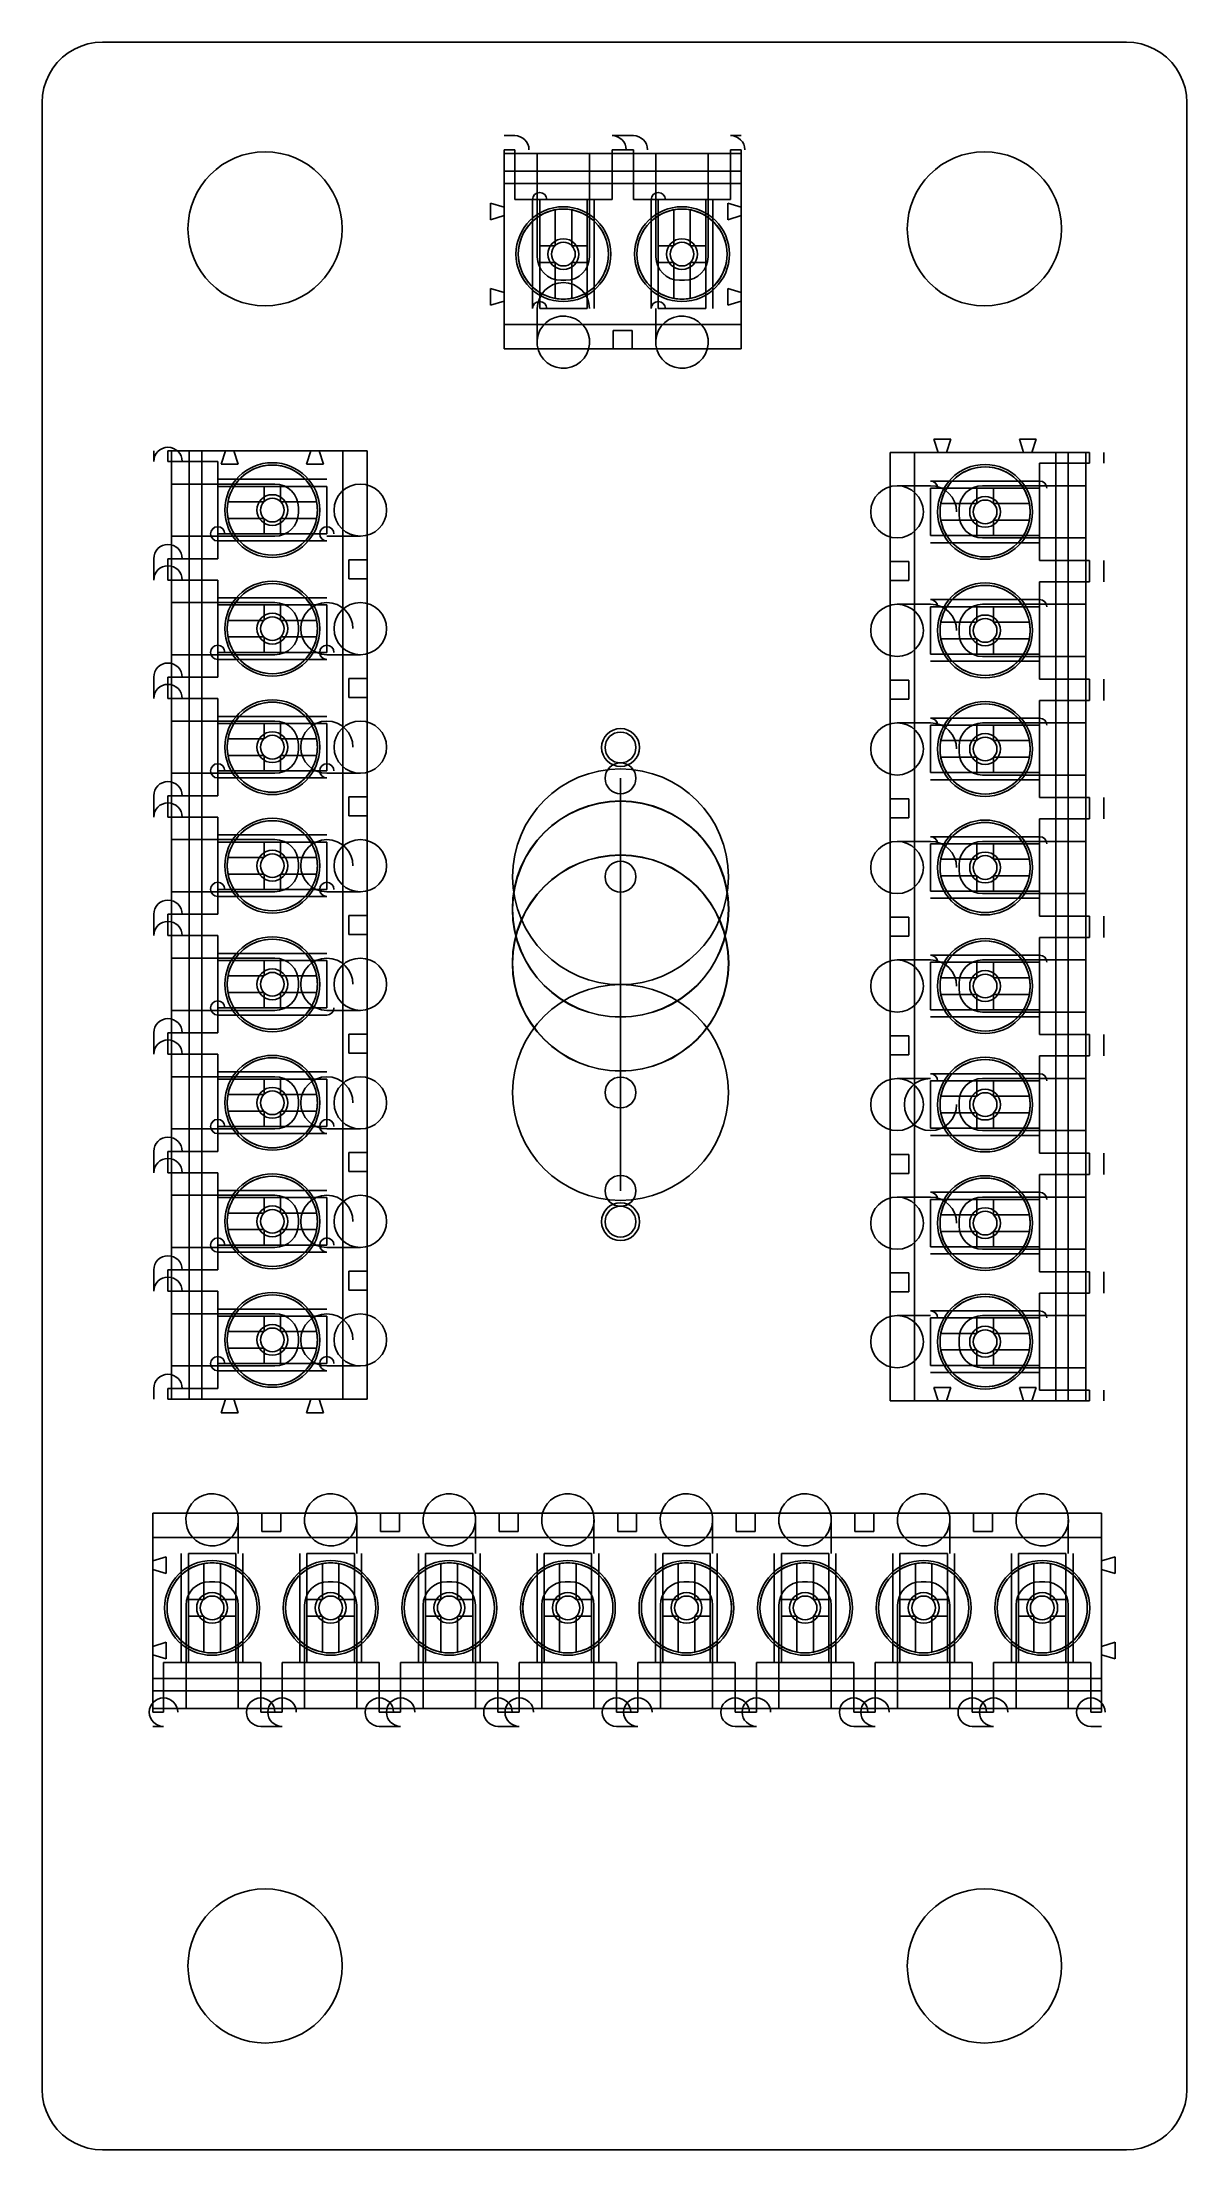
# Model space of a CAD drawing. Header units: millimetres. Extents: x 111.8 to 160, y -132.1 to -43.2.
import ezdxf

# ---------------------------------------------------------------- set-up
doc = ezdxf.new("R2010")
doc.units = ezdxf.units.MM
doc.layers.add('Feature', color=7, linetype='CONTINUOUS')

msp = doc.modelspace()

# ---------------------------------------------------------------- linework, layer by layer
at = {"layer": 'Feature'}
for p, q in [((112.857, -43.6296), (113.12, -43.4709)), ((112.857, -43.6296, 1.58), (113.12, -43.4709, 1.58)), ((112.857, -43.6296, 1.58), (113.12, -43.4709, 1.58)), ((112.857, -43.6296), (113.12, -43.4709)), ((113.12, -43.4709), (113.399, -43.3451)), ((113.12, -43.4709, 1.58), (113.399, -43.3451, 1.58)), ((113.12, -43.4709, 1.58), (113.399, -43.3451, 1.58)), ((113.12, -43.4709), (113.399, -43.3451)), ((113.12, -43.4709), (113.12, -43.4709, 1.58)), ((113.12, -43.4709), (113.12, -43.4709, 1.58)), ((113.399, -43.3451), (113.692, -43.2538)), ((113.399, -43.3451, 1.58), (113.692, -43.2538, 1.58)), ((113.399, -43.3451, 1.58), (113.692, -43.2538, 1.58)), ((113.399, -43.3451), (113.692, -43.2538)), ((113.399, -43.3451), (113.399, -43.3451, 1.58)), ((113.399, -43.3451), (113.399, -43.3451, 1.58)), ((113.692, -43.2538), (113.994, -43.1985)), ((113.692, -43.2538, 1.58), (113.994, -43.1985, 1.58)), ((113.692, -43.2538, 1.58), (113.994, -43.1985, 1.58)), ((113.692, -43.2538), (113.994, -43.1985)), ((113.692, -43.2538), (113.692, -43.2538, 1.58)), ((113.692, -43.2538), (113.692, -43.2538, 1.58)), ((113.994, -43.1985), (114.3, -43.18)), ((113.994, -43.1985, 1.58), (114.3, -43.18, 1.58)), ((113.994, -43.1985, 1.58), (114.3, -43.18, 1.58)), ((113.994, -43.1985), (114.3, -43.18)), ((113.994, -43.1985), (113.994, -43.1985, 1.58)), ((113.994, -43.1985), (113.994, -43.1985, 1.58)), ((114.3, -43.18), (157.48, -43.18)), ((114.3, -43.18, 1.58), (157.48, -43.18, 1.58)), ((114.3, -43.18), (114.3, -43.18, 1.58)), ((114.3, -43.18, 1.58), (157.48, -43.18, 1.58)), ((114.3, -43.18), (157.48, -43.18)), ((114.3, -43.18), (114.3, -43.18, 1.58)), ((157.48, -43.18), (157.48, -43.18, 1.58)), ((157.48, -43.18, 1.58), (157.786, -43.1985, 1.58)), ((157.48, -43.18), (157.786, -43.1985)), ((157.48, -43.18), (157.786, -43.1985)), ((157.48, -43.18, 1.58), (157.786, -43.1985, 1.58)), ((157.48, -43.18), (157.48, -43.18, 1.58)), ((157.786, -43.1985), (157.786, -43.1985, 1.58)), ((157.786, -43.1985, 1.58), (158.088, -43.2538, 1.58)), ((157.786, -43.1985), (158.088, -43.2538)), ((157.786, -43.1985), (157.786, -43.1985, 1.58)), ((157.786, -43.1985), (158.088, -43.2538)), ((157.786, -43.1985, 1.58), (158.088, -43.2538, 1.58)), ((158.088, -43.2538), (158.088, -43.2538, 1.58)), ((158.088, -43.2538), (158.088, -43.2538, 1.58)), ((158.088, -43.2538, 1.58), (158.381, -43.3451, 1.58)), ((158.088, -43.2538), (158.381, -43.3451)), ((158.088, -43.2538), (158.381, -43.3451)), ((158.088, -43.2538, 1.58), (158.381, -43.3451, 1.58)), ((158.381, -43.3451), (158.381, -43.3451, 1.58)), ((158.381, -43.3451), (158.66, -43.4709)), ((158.381, -43.3451, 1.58), (158.66, -43.4709, 1.58)), ((158.381, -43.3451), (158.381, -43.3451, 1.58)), ((158.381, -43.3451, 1.58), (158.66, -43.4709, 1.58)), ((158.381, -43.3451), (158.66, -43.4709)), ((158.66, -43.4709), (158.923, -43.6296)), ((158.66, -43.4709, 1.58), (158.923, -43.6296, 1.58)), ((158.66, -43.4709), (158.66, -43.4709, 1.58)), ((158.66, -43.4709), (158.66, -43.4709, 1.58)), ((158.66, -43.4709, 1.58), (158.923, -43.6296, 1.58)), ((158.66, -43.4709), (158.923, -43.6296)), ((112.051, -44.5396), (112.21, -44.2771)), ((112.051, -44.5396, 1.58), (112.21, -44.2771, 1.58)), ((112.051, -44.5396, 1.58), (112.21, -44.2771, 1.58)), ((112.051, -44.5396), (112.21, -44.2771)), ((112.21, -44.2771), (112.399, -44.0357)), ((112.21, -44.2771, 1.58), (112.399, -44.0357, 1.58)), ((112.21, -44.2771, 1.58), (112.399, -44.0357, 1.58)), ((112.21, -44.2771), (112.399, -44.0357)), ((112.21, -44.2771), (112.21, -44.2771, 1.58)), ((112.21, -44.2771), (112.21, -44.2771, 1.58)), ((112.399, -44.0357), (112.616, -43.8188)), ((112.399, -44.0357, 1.58), (112.616, -43.8188, 1.58)), ((112.399, -44.0357, 1.58), (112.616, -43.8188, 1.58)), ((112.399, -44.0357), (112.616, -43.8188)), ((112.399, -44.0357), (112.399, -44.0357, 1.58)), ((112.399, -44.0357), (112.399, -44.0357, 1.58)), ((112.616, -43.8188), (112.857, -43.6296)), ((112.616, -43.8188, 1.58), (112.857, -43.6296, 1.58)), ((112.616, -43.8188, 1.58), (112.857, -43.6296, 1.58)), ((112.616, -43.8188), (112.857, -43.6296)), ((112.616, -43.8188), (112.616, -43.8188, 1.58)), ((112.616, -43.8188), (112.616, -43.8188, 1.58)), ((112.857, -43.6296), (112.857, -43.6296, 1.58)), ((112.857, -43.6296), (112.857, -43.6296, 1.58)), ((158.923, -43.6296), (159.164, -43.8188)), ((158.923, -43.6296, 1.58), (159.164, -43.8188, 1.58)), ((158.923, -43.6296), (158.923, -43.6296, 1.58)), ((158.923, -43.6296), (158.923, -43.6296, 1.58)), ((158.923, -43.6296, 1.58), (159.164, -43.8188, 1.58)), ((158.923, -43.6296), (159.164, -43.8188)), ((159.164, -43.8188), (159.381, -44.0357)), ((159.164, -43.8188, 1.58), (159.381, -44.0357, 1.58)), ((159.164, -43.8188), (159.164, -43.8188, 1.58)), ((159.164, -43.8188), (159.164, -43.8188, 1.58)), ((159.164, -43.8188, 1.58), (159.381, -44.0357, 1.58)), ((159.164, -43.8188), (159.381, -44.0357)), ((159.381, -44.0357), (159.57, -44.2771)), ((159.381, -44.0357, 1.58), (159.57, -44.2771, 1.58)), ((159.381, -44.0357), (159.381, -44.0357, 1.58)), ((159.381, -44.0357), (159.381, -44.0357, 1.58)), ((159.381, -44.0357, 1.58), (159.57, -44.2771, 1.58)), ((159.381, -44.0357), (159.57, -44.2771)), ((159.57, -44.2771), (159.729, -44.5396)), ((159.57, -44.2771, 1.58), (159.729, -44.5396, 1.58)), ((159.57, -44.2771), (159.57, -44.2771, 1.58)), ((159.57, -44.2771), (159.57, -44.2771, 1.58)), ((159.57, -44.2771, 1.58), (159.729, -44.5396, 1.58)), ((159.57, -44.2771), (159.729, -44.5396)), ((111.779, -45.4138), (111.834, -45.1121)), ((111.779, -45.4138, 1.58), (111.834, -45.1121, 1.58)), ((111.779, -45.4138, 1.58), (111.834, -45.1121, 1.58)), ((111.779, -45.4138), (111.834, -45.1121)), ((111.834, -45.1121), (111.925, -44.8193)), ((111.834, -45.1121, 1.58), (111.925, -44.8193, 1.58)), ((111.834, -45.1121, 1.58), (111.925, -44.8193, 1.58)), ((111.834, -45.1121), (111.925, -44.8193)), ((111.834, -45.1121), (111.834, -45.1121, 1.58)), ((111.834, -45.1121), (111.834, -45.1121, 1.58)), ((111.925, -44.8193), (112.051, -44.5396)), ((111.925, -44.8193, 1.58), (112.051, -44.5396, 1.58)), ((111.925, -44.8193, 1.58), (112.051, -44.5396, 1.58)), ((111.925, -44.8193), (112.051, -44.5396)), ((111.925, -44.8193), (111.925, -44.8193, 1.58)), ((111.925, -44.8193), (111.925, -44.8193, 1.58)), ((112.051, -44.5396), (112.051, -44.5396, 1.58)), ((112.051, -44.5396), (112.051, -44.5396, 1.58)), ((159.729, -44.5396), (159.855, -44.8193)), ((159.729, -44.5396, 1.58), (159.855, -44.8193, 1.58)), ((159.729, -44.5396), (159.729, -44.5396, 1.58)), ((159.729, -44.5396), (159.729, -44.5396, 1.58)), ((159.729, -44.5396, 1.58), (159.855, -44.8193, 1.58)), ((159.729, -44.5396), (159.855, -44.8193)), ((159.855, -44.8193), (159.946, -45.1121)), ((159.855, -44.8193, 1.58), (159.946, -45.1121, 1.58)), ((159.855, -44.8193), (159.855, -44.8193, 1.58)), ((159.855, -44.8193), (159.855, -44.8193, 1.58)), ((159.855, -44.8193, 1.58), (159.946, -45.1121, 1.58)), ((159.855, -44.8193), (159.946, -45.1121)), ((159.946, -45.1121), (160.001, -45.4138)), ((159.946, -45.1121, 1.58), (160.001, -45.4138, 1.58)), ((159.946, -45.1121), (159.946, -45.1121, 1.58)), ((159.946, -45.1121), (159.946, -45.1121, 1.58)), ((159.946, -45.1121, 1.58), (160.001, -45.4138, 1.58)), ((159.946, -45.1121), (160.001, -45.4138)), ((111.76, -45.72), (111.779, -45.4138)), ((111.76, -45.72, 1.58), (111.779, -45.4138, 1.58)), ((111.76, -45.72, 1.58), (111.779, -45.4138, 1.58)), ((111.76, -45.72), (111.779, -45.4138)), ((111.76, -129.54), (111.76, -45.72)), ((111.76, -129.54, 1.58), (111.76, -45.72, 1.58)), ((111.76, -45.72), (111.76, -45.72, 1.58)), ((111.76, -129.54, 1.58), (111.76, -45.72, 1.58)), ((111.76, -45.72), (111.76, -45.72, 1.58)), ((111.76, -129.54), (111.76, -45.72)), ((111.779, -45.4138), (111.779, -45.4138, 1.58)), ((111.779, -45.4138), (111.779, -45.4138, 1.58)), ((160.001, -45.4138), (160.02, -45.72)), ((160.001, -45.4138, 1.58), (160.02, -45.72, 1.58)), ((160.001, -45.4138), (160.001, -45.4138, 1.58)), ((160.001, -45.4138), (160.001, -45.4138, 1.58)), ((160.001, -45.4138, 1.58), (160.02, -45.72, 1.58)), ((160.001, -45.4138), (160.02, -45.72)), ((160.02, -45.72), (160.02, -129.54)), ((160.02, -45.72, 1.58), (160.02, -129.54, 1.58)), ((160.02, -45.72), (160.02, -45.72, 1.58)), ((160.02, -45.72), (160.02, -45.72, 1.58)), ((160.02, -45.72, 1.58), (160.02, -129.54, 1.58)), ((160.02, -45.72), (160.02, -129.54)), ((131.685, -47.1208, 8.13), (131.235, -47.1208, 8.13)), ((131.235, -47.1208, 8.13), (131.235, -47.1208, 5.83)), ((131.685, -47.1208, 8.13), (131.235, -47.1208, 8.13)), ((131.235, -47.1208, 8.13), (131.235, -47.1208, 5.83)), ((131.685, -47.1208, 5.83), (131.235, -47.1208, 5.83)), ((131.685, -47.1208, 5.83), (131.235, -47.1208, 5.83)), ((131.685, -47.7208, 8.73), (131.235, -47.7208, 8.73)), ((131.235, -48.6148, 8.73), (131.235, -47.7208, 8.73)), ((131.685, -47.7208, 8.73), (131.235, -47.7208, 8.73)), ((131.235, -47.7208, 5.23), (131.235, -47.8708, 5.23)), ((131.235, -48.6148, 8.73), (131.235, -47.7208, 8.73)), ((131.685, -47.7208, 5.23), (131.235, -47.7208, 5.23)), ((131.685, -47.7208, 5.23), (131.235, -47.7208, 5.23)), ((131.235, -47.7208, 5.23), (131.235, -47.8708, 5.23)), ((132.635, -47.8708, 1.63), (131.235, -47.8708, 1.63)), ((131.235, -47.8708, 1.63), (131.235, -56.1208, 1.63)), ((131.235, -47.8708, 5.23), (131.235, -47.8708, 1.63)), ((131.235, -47.8708, 1.63), (131.235, -56.1208, 1.63)), ((131.685, -47.8708, 5.23), (131.235, -47.8708, 5.23)), ((131.235, -47.8708, 5.23), (131.235, -47.8708, 1.63)), ((132.635, -47.8708, 1.63), (131.235, -47.8708, 1.63)), ((131.685, -47.8708, 5.23), (131.235, -47.8708, 5.23)), ((131.685, -47.1208, 8.13), (131.685, -47.1208, 5.83)), ((131.685, -47.1208, 8.13), (131.685, -47.1208, 5.83)), ((131.685, -47.7208, 8.73), (131.685, -47.8708, 8.73)), ((131.685, -47.7208, 5.23), (131.685, -47.8708, 5.23)), ((131.685, -47.7208, 8.73), (131.685, -47.8708, 8.73)), ((131.685, -47.7208, 5.23), (131.685, -47.8708, 5.23)), ((135.785, -47.8708, 8.73), (131.685, -47.8708, 8.73)), ((131.685, -47.8708, 8.13), (131.685, -47.8708, 8.73)), ((135.785, -47.8708, 8.73), (131.685, -47.8708, 8.73)), ((135.785, -47.8708, 8.13), (131.685, -47.8708, 8.13)), ((135.785, -47.8708, 8.13), (131.685, -47.8708, 8.13)), ((131.685, -47.8708, 8.13), (131.685, -49.8208, 8.13)), ((131.685, -47.8708, 8.13), (131.685, -47.8708, 8.73)), ((131.685, -47.8708, 8.13), (131.685, -49.8208, 8.13)), ((131.685, -47.8708, 2.43), (131.685, -49.8208, 2.43)), ((131.685, -47.8708, 5.23), (131.685, -47.8708, 2.43)), ((131.685, -47.8708, 2.43), (132.635, -47.8708, 2.43)), ((131.685, -47.8708, 5.23), (131.685, -47.8708, 2.43)), ((131.685, -47.8708, 2.43), (131.685, -49.8208, 2.43)), ((131.685, -47.8708, 2.43), (132.635, -47.8708, 2.43)), ((132.635, -47.8708, 1.63), (132.635, -52.2308, 1.63)), ((132.635, -47.8708, 1.63), (132.635, -47.8708, 2.43)), ((132.635, -47.8708, 1.63), (132.635, -52.2308, 1.63)), ((132.635, -47.8708, 2.43), (132.635, -49.8208, 2.43)), ((132.635, -47.8708, 1.63), (132.635, -47.8708, 2.43)), ((132.635, -47.8708, 2.43), (132.635, -49.8208, 2.43)), ((134.835, -47.8708, 2.43), (135.785, -47.8708, 2.43)), ((134.835, -47.8708, 2.43), (134.835, -47.8708, 1.63)), ((137.635, -47.8708, 1.63), (134.835, -47.8708, 1.63)), ((137.635, -47.8708, 1.63), (134.835, -47.8708, 1.63)), ((134.835, -47.8708, 1.63), (134.835, -52.2308, 1.63)), ((134.835, -47.8708, 2.43), (134.835, -49.8208, 2.43)), ((134.835, -47.8708, 1.63), (134.835, -52.2308, 1.63)), ((134.835, -47.8708, 2.43), (134.835, -47.8708, 1.63)), ((134.835, -47.8708, 2.43), (134.835, -49.8208, 2.43)), ((134.835, -47.8708, 2.43), (135.785, -47.8708, 2.43)), ((135.785, -47.1208, 5.83), (135.785, -47.1208, 8.13)), ((136.685, -47.1208, 5.83), (135.785, -47.1208, 5.83)), ((136.685, -47.1208, 8.13), (135.785, -47.1208, 8.13)), ((136.685, -47.1208, 8.13), (135.785, -47.1208, 8.13)), ((135.785, -47.1208, 5.83), (135.785, -47.1208, 8.13)), ((136.685, -47.1208, 5.83), (135.785, -47.1208, 5.83)), ((136.685, -47.7208, 5.23), (135.785, -47.7208, 5.23)), ((135.785, -47.8708, 5.23), (135.785, -47.7208, 5.23)), ((135.785, -47.8708, 8.73), (135.785, -47.7208, 8.73)), ((135.785, -47.8708, 5.23), (135.785, -47.7208, 5.23)), ((136.685, -47.7208, 5.23), (135.785, -47.7208, 5.23)), ((136.685, -47.7208, 8.73), (135.785, -47.7208, 8.73)), ((135.785, -47.8708, 8.73), (135.785, -47.7208, 8.73)), ((136.685, -47.7208, 8.73), (135.785, -47.7208, 8.73)), ((136.685, -47.8708, 5.23), (135.785, -47.8708, 5.23)), ((136.685, -47.8708, 5.23), (135.785, -47.8708, 5.23)), ((135.785, -47.8708, 2.43), (135.785, -47.8708, 5.23)), ((135.785, -47.8708, 2.43), (135.785, -47.8708, 5.23)), ((135.785, -47.8708, 2.43), (135.785, -49.8208, 2.43)), ((135.785, -47.8708, 8.13), (135.785, -49.8208, 8.13)), ((135.785, -47.8708, 8.13), (135.785, -47.8708, 8.73)), ((135.785, -47.8708, 2.43), (135.785, -49.8208, 2.43)), ((135.785, -47.8708, 8.13), (135.785, -47.8708, 8.73)), ((135.785, -47.8708, 8.13), (135.785, -49.8208, 8.13)), ((136.685, -47.1208, 8.13), (136.685, -47.1208, 5.83)), ((136.685, -47.1208, 8.13), (136.685, -47.1208, 5.83)), ((136.685, -47.7208, 5.23), (136.685, -47.8708, 5.23)), ((136.685, -47.7208, 5.23), (136.685, -47.8708, 5.23)), ((136.685, -47.7208, 8.73), (136.685, -47.8708, 8.73)), ((136.685, -47.7208, 8.73), (136.685, -47.8708, 8.73)), ((136.685, -47.8708, 8.13), (136.685, -47.8708, 8.73)), ((136.685, -47.8708, 8.13), (136.685, -49.8208, 8.13)), ((136.685, -47.8708, 2.43), (136.685, -49.8208, 2.43)), ((136.685, -47.8708, 5.23), (136.685, -47.8708, 2.43)), ((136.685, -47.8708, 2.43), (137.635, -47.8708, 2.43)), ((136.685, -47.8708, 5.23), (136.685, -47.8708, 2.43)), ((140.785, -47.8708, 8.73), (136.685, -47.8708, 8.73)), ((140.785, -47.8708, 8.13), (136.685, -47.8708, 8.13)), ((136.685, -47.8708, 8.13), (136.685, -47.8708, 8.73)), ((140.785, -47.8708, 8.73), (136.685, -47.8708, 8.73)), ((136.685, -47.8708, 2.43), (136.685, -49.8208, 2.43)), ((136.685, -47.8708, 2.43), (137.635, -47.8708, 2.43)), ((140.785, -47.8708, 8.13), (136.685, -47.8708, 8.13)), ((136.685, -47.8708, 8.13), (136.685, -49.8208, 8.13)), ((137.635, -47.8708, 1.63), (137.635, -47.8708, 2.43)), ((137.635, -47.8708, 2.43), (137.635, -49.8208, 2.43)), ((137.635, -47.8708, 1.63), (137.635, -52.2308, 1.63)), ((137.635, -47.8708, 1.63), (137.635, -52.2308, 1.63)), ((137.635, -47.8708, 2.43), (137.635, -49.8208, 2.43)), ((137.635, -47.8708, 1.63), (137.635, -47.8708, 2.43)), ((141.235, -47.8708, 1.63), (139.835, -47.8708, 1.63)), ((139.835, -47.8708, 1.63), (139.835, -52.2308, 1.63)), ((139.835, -47.8708, 2.43), (139.835, -49.8208, 2.43)), ((139.835, -47.8708, 2.43), (140.785, -47.8708, 2.43)), ((139.835, -47.8708, 2.43), (139.835, -49.8208, 2.43)), ((139.835, -47.8708, 1.63), (139.835, -52.2308, 1.63)), ((139.835, -47.8708, 2.43), (139.835, -47.8708, 1.63)), ((141.235, -47.8708, 1.63), (139.835, -47.8708, 1.63)), ((139.835, -47.8708, 2.43), (139.835, -47.8708, 1.63)), ((139.835, -47.8708, 2.43), (140.785, -47.8708, 2.43)), ((140.785, -47.1208, 5.83), (140.785, -47.1208, 8.13)), ((141.235, -47.1208, 8.13), (140.785, -47.1208, 8.13)), ((141.235, -47.1208, 5.83), (140.785, -47.1208, 5.83)), ((141.235, -47.1208, 8.13), (140.785, -47.1208, 8.13)), ((140.785, -47.1208, 5.83), (140.785, -47.1208, 8.13)), ((141.235, -47.1208, 5.83), (140.785, -47.1208, 5.83)), ((141.235, -47.7208, 8.73), (140.785, -47.7208, 8.73)), ((140.785, -47.8708, 8.73), (140.785, -47.7208, 8.73)), ((140.785, -47.8708, 8.73), (140.785, -47.7208, 8.73)), ((140.785, -47.8708, 5.23), (140.785, -47.7208, 5.23)), ((141.235, -47.7208, 8.73), (140.785, -47.7208, 8.73)), ((141.235, -47.7208, 5.23), (140.785, -47.7208, 5.23)), ((140.785, -47.8708, 5.23), (140.785, -47.7208, 5.23)), ((141.235, -47.7208, 5.23), (140.785, -47.7208, 5.23)), ((140.785, -47.8708, 8.13), (140.785, -47.8708, 8.73)), ((140.785, -47.8708, 8.13), (140.785, -49.8208, 8.13)), ((140.785, -47.8708, 2.43), (140.785, -47.8708, 5.23)), ((140.785, -47.8708, 2.43), (140.785, -49.8208, 2.43)), ((140.785, -47.8708, 8.13), (140.785, -49.8208, 8.13)), ((140.785, -47.8708, 8.13), (140.785, -47.8708, 8.73)), ((140.785, -47.8708, 2.43), (140.785, -49.8208, 2.43)), ((140.785, -47.8708, 2.43), (140.785, -47.8708, 5.23)), ((141.235, -47.8708, 5.23), (140.785, -47.8708, 5.23)), ((141.235, -47.8708, 5.23), (140.785, -47.8708, 5.23)), ((141.235, -47.1208, 8.13), (141.235, -47.1208, 5.83)), ((141.235, -47.1208, 8.13), (141.235, -47.1208, 5.83)), ((141.235, -48.6148, 8.73), (141.235, -47.7208, 8.73)), ((141.235, -47.7208, 5.23), (141.235, -47.8708, 5.23)), ((141.235, -48.6148, 8.73), (141.235, -47.7208, 8.73)), ((141.235, -47.7208, 5.23), (141.235, -47.8708, 5.23)), ((141.235, -47.8708, 1.63), (141.235, -56.1208, 1.63)), ((141.235, -47.8708, 1.63), (141.235, -56.1208, 1.63)), ((141.235, -47.8708, 5.23), (141.235, -47.8708, 1.63)), ((141.235, -47.8708, 5.23), (141.235, -47.8708, 1.63)), ((141.235, -48.6148, 8.73), (131.235, -48.6148, 8.73)), ((131.235, -49.1448, 13.03), (131.235, -48.6148, 8.73)), ((131.235, -49.1448, 13.03), (131.235, -48.6148, 8.73)), ((141.235, -48.6148, 8.73), (131.235, -48.6148, 8.73)), ((141.235, -49.1448, 13.03), (141.235, -48.6148, 8.73)), ((141.235, -49.1448, 13.03), (141.235, -48.6148, 8.73)), ((131.235, -50.1433, 13.03), (131.235, -49.1448, 13.03)), ((141.235, -49.1448, 13.03), (131.235, -49.1448, 13.03)), ((141.235, -49.1448, 13.03), (131.235, -49.1448, 13.03)), ((131.235, -50.1433, 13.03), (131.235, -49.1448, 13.03)), ((141.235, -50.1433, 13.03), (141.235, -49.1448, 13.03)), ((141.235, -50.1433, 13.03), (141.235, -49.1448, 13.03)), ((130.665, -49.9658, 13.03), (131.235, -50.1433, 13.03)), ((130.665, -50.6758, 13.03), (130.665, -49.9658, 13.03)), ((130.665, -49.9658, 8.73), (130.665, -49.9658, 13.03)), ((130.665, -49.9658, 13.03), (131.235, -50.1433, 13.03)), ((130.665, -49.9658, 8.73), (131.235, -50.1433, 8.73)), ((130.665, -50.6758, 8.73), (130.665, -49.9658, 8.73)), ((130.665, -49.9658, 8.73), (131.235, -50.1433, 8.73)), ((130.665, -50.6758, 13.03), (130.665, -49.9658, 13.03)), ((130.665, -49.9658, 8.73), (130.665, -49.9658, 13.03)), ((130.665, -50.6758, 8.73), (130.665, -49.9658, 8.73)), ((131.235, -50.4983, 13.03), (130.665, -50.6758, 13.03)), ((131.235, -50.4983, 8.73), (130.665, -50.6758, 8.73)), ((131.235, -50.4983, 13.03), (130.665, -50.6758, 13.03)), ((131.235, -50.4983, 8.73), (130.665, -50.6758, 8.73)), ((131.235, -50.1433, 8.73), (131.235, -50.4983, 8.73)), ((131.235, -50.1433, 8.73), (131.235, -50.1433, 13.03)), ((131.235, -50.1433, 8.73), (131.235, -50.1433, 13.03)), ((131.235, -50.1433, 8.73), (131.235, -50.4983, 8.73)), ((131.235, -53.7433, 13.03), (131.235, -50.4983, 13.03)), ((131.235, -50.4983, 8.73), (131.235, -50.4983, 13.03)), ((131.235, -53.7433, 13.03), (131.235, -50.4983, 13.03)), ((131.235, -50.4983, 8.73), (131.235, -50.4983, 13.03)), ((135.785, -49.8208, 8.13), (131.685, -49.8208, 8.13)), ((135.785, -49.8208, 8.13), (131.685, -49.8208, 8.13)), ((131.685, -49.8208, 2.43), (131.685, -49.8208, 8.13)), ((132.635, -49.8208, 2.43), (131.685, -49.8208, 2.43)), ((131.685, -49.8208, 2.43), (131.685, -49.8208, 8.13)), ((132.635, -49.8208, 2.43), (131.685, -49.8208, 2.43)), ((132.435, -49.8208, 3.68), (132.435, -49.8208, 5.58)), ((132.435, -54.4208, 5.58), (132.435, -49.8208, 5.58)), ((132.435, -54.4208, 3.68), (132.435, -49.8208, 3.68)), ((132.435, -49.8208, 3.68), (132.435, -49.8208, 5.58)), ((132.435, -54.4208, 5.58), (132.435, -49.8208, 5.58)), ((132.435, -54.4208, 3.68), (132.435, -49.8208, 3.68)), ((134.835, -49.8208, 2.43), (132.635, -49.8208, 2.43)), ((132.635, -49.8208, 2.43), (132.635, -52.2308, 2.43)), ((134.835, -49.8208, 2.43), (132.635, -49.8208, 2.43)), ((132.635, -49.8208, 2.43), (132.635, -52.2308, 2.43)), ((134.735, -49.8208, 3.38), (132.735, -49.8208, 3.38)), ((132.735, -49.8208, 5.88), (134.735, -49.8208, 5.88)), ((132.735, -54.4208, 5.88), (132.735, -49.8208, 5.88)), ((132.735, -49.8208, 5.88), (134.735, -49.8208, 5.88)), ((132.735, -54.4208, 5.88), (132.735, -49.8208, 5.88)), ((132.735, -54.4208, 3.38), (132.735, -49.8208, 3.38)), ((134.735, -49.8208, 3.38), (132.735, -49.8208, 3.38)), ((132.735, -54.4208, 3.38), (132.735, -49.8208, 3.38)), ((133.385, -50.2533, 12.83), (133.385, -50.2533, 12.13)), ((133.385, -50.2533, 12.83), (133.385, -51.7708, 12.83)), ((133.385, -50.2533, 12.83), (133.385, -51.7708, 12.83)), ((133.385, -50.2533, 12.83), (133.385, -50.2533, 12.13)), ((133.385, -50.2533, 12.13), (133.385, -51.7708, 12.13)), ((133.385, -50.2533, 12.13), (133.385, -51.7708, 12.13)), ((134.085, -50.2533, 12.83), (134.085, -50.2533, 12.13)), ((134.085, -51.7708, 12.13), (134.085, -50.2533, 12.13)), ((134.085, -51.7708, 12.83), (134.085, -50.2533, 12.83)), ((134.085, -51.7708, 12.13), (134.085, -50.2533, 12.13)), ((134.085, -50.2533, 12.83), (134.085, -50.2533, 12.13)), ((134.085, -51.7708, 12.83), (134.085, -50.2533, 12.83)), ((134.735, -54.4208, 3.38), (134.735, -49.8208, 3.38)), ((134.735, -54.4208, 5.88), (134.735, -49.8208, 5.88)), ((134.735, -54.4208, 5.88), (134.735, -49.8208, 5.88)), ((134.735, -54.4208, 3.38), (134.735, -49.8208, 3.38)), ((134.835, -49.8208, 2.43), (134.835, -52.2308, 2.43)), ((135.785, -49.8208, 2.43), (134.835, -49.8208, 2.43)), ((135.785, -49.8208, 2.43), (134.835, -49.8208, 2.43)), ((134.835, -49.8208, 2.43), (134.835, -52.2308, 2.43)), ((135.035, -49.8208, 5.58), (135.035, -49.8208, 3.68)), ((135.035, -54.4208, 3.68), (135.035, -49.8208, 3.68)), ((135.035, -54.4208, 5.58), (135.035, -49.8208, 5.58)), ((135.035, -49.8208, 5.58), (135.035, -49.8208, 3.68)), ((135.035, -54.4208, 3.68), (135.035, -49.8208, 3.68)), ((135.035, -54.4208, 5.58), (135.035, -49.8208, 5.58)), ((135.785, -49.8208, 2.43), (135.785, -49.8208, 8.13)), ((135.785, -49.8208, 2.43), (135.785, -49.8208, 8.13)), ((136.685, -49.8208, 2.43), (136.685, -49.8208, 8.13)), ((137.635, -49.8208, 2.43), (136.685, -49.8208, 2.43)), ((140.785, -49.8208, 8.13), (136.685, -49.8208, 8.13)), ((136.685, -49.8208, 2.43), (136.685, -49.8208, 8.13)), ((137.635, -49.8208, 2.43), (136.685, -49.8208, 2.43)), ((140.785, -49.8208, 8.13), (136.685, -49.8208, 8.13)), ((137.435, -49.8208, 3.68), (137.435, -49.8208, 5.58)), ((137.435, -54.4208, 5.58), (137.435, -49.8208, 5.58)), ((137.435, -54.4208, 3.68), (137.435, -49.8208, 3.68)), ((137.435, -49.8208, 3.68), (137.435, -49.8208, 5.58)), ((137.435, -54.4208, 5.58), (137.435, -49.8208, 5.58)), ((137.435, -54.4208, 3.68), (137.435, -49.8208, 3.68)), ((139.835, -49.8208, 2.43), (137.635, -49.8208, 2.43)), ((137.635, -49.8208, 2.43), (137.635, -52.2308, 2.43)), ((139.835, -49.8208, 2.43), (137.635, -49.8208, 2.43)), ((137.635, -49.8208, 2.43), (137.635, -52.2308, 2.43)), ((139.735, -49.8208, 3.38), (137.735, -49.8208, 3.38)), ((137.735, -49.8208, 5.88), (139.735, -49.8208, 5.88)), ((137.735, -54.4208, 5.88), (137.735, -49.8208, 5.88)), ((137.735, -49.8208, 5.88), (139.735, -49.8208, 5.88)), ((137.735, -54.4208, 5.88), (137.735, -49.8208, 5.88)), ((137.735, -54.4208, 3.38), (137.735, -49.8208, 3.38)), ((139.735, -49.8208, 3.38), (137.735, -49.8208, 3.38)), ((137.735, -54.4208, 3.38), (137.735, -49.8208, 3.38)), ((138.385, -50.2533, 12.83), (138.385, -50.2533, 12.13)), ((138.385, -50.2533, 12.83), (138.385, -51.7708, 12.83)), ((138.385, -50.2533, 12.83), (138.385, -51.7708, 12.83)), ((138.385, -50.2533, 12.83), (138.385, -50.2533, 12.13)), ((138.385, -50.2533, 12.13), (138.385, -51.7708, 12.13)), ((138.385, -50.2533, 12.13), (138.385, -51.7708, 12.13)), ((139.085, -50.2533, 12.83), (139.085, -50.2533, 12.13)), ((139.085, -51.7708, 12.13), (139.085, -50.2533, 12.13)), ((139.085, -51.7708, 12.83), (139.085, -50.2533, 12.83)), ((139.085, -51.7708, 12.13), (139.085, -50.2533, 12.13)), ((139.085, -50.2533, 12.83), (139.085, -50.2533, 12.13)), ((139.085, -51.7708, 12.83), (139.085, -50.2533, 12.83)), ((139.735, -54.4208, 3.38), (139.735, -49.8208, 3.38)), ((139.735, -54.4208, 5.88), (139.735, -49.8208, 5.88)), ((139.735, -54.4208, 5.88), (139.735, -49.8208, 5.88)), ((139.735, -54.4208, 3.38), (139.735, -49.8208, 3.38)), ((140.785, -49.8208, 2.43), (139.835, -49.8208, 2.43)), ((140.785, -49.8208, 2.43), (139.835, -49.8208, 2.43)), ((139.835, -49.8208, 2.43), (139.835, -52.2308, 2.43)), ((139.835, -49.8208, 2.43), (139.835, -52.2308, 2.43)), ((140.035, -49.8208, 5.58), (140.035, -49.8208, 3.68)), ((140.035, -54.4208, 3.68), (140.035, -49.8208, 3.68)), ((140.035, -54.4208, 5.58), (140.035, -49.8208, 5.58)), ((140.035, -49.8208, 5.58), (140.035, -49.8208, 3.68)), ((140.035, -54.4208, 3.68), (140.035, -49.8208, 3.68)), ((140.035, -54.4208, 5.58), (140.035, -49.8208, 5.58)), ((140.665, -50.6758, 13.03), (140.665, -49.9658, 13.03)), ((140.665, -49.9658, 13.03), (141.235, -50.1433, 13.03)), ((140.665, -50.6758, 8.73), (140.665, -49.9658, 8.73)), ((140.665, -49.9658, 8.73), (141.235, -50.1433, 8.73)), ((140.665, -49.9658, 8.73), (140.665, -49.9658, 13.03)), ((140.665, -49.9658, 13.03), (141.235, -50.1433, 13.03)), ((140.665, -49.9658, 8.73), (141.235, -50.1433, 8.73)), ((140.665, -50.6758, 13.03), (140.665, -49.9658, 13.03)), ((140.665, -49.9658, 8.73), (140.665, -49.9658, 13.03)), ((140.665, -50.6758, 8.73), (140.665, -49.9658, 8.73)), ((141.235, -50.4983, 13.03), (140.665, -50.6758, 13.03)), ((141.235, -50.4983, 13.03), (140.665, -50.6758, 13.03)), ((141.235, -50.4983, 8.73), (140.665, -50.6758, 8.73)), ((141.235, -50.4983, 8.73), (140.665, -50.6758, 8.73)), ((140.785, -49.8208, 2.43), (140.785, -49.8208, 8.13)), ((140.785, -49.8208, 2.43), (140.785, -49.8208, 8.13)), ((141.235, -50.1433, 8.73), (141.235, -50.1433, 13.03)), ((141.235, -50.1433, 8.73), (141.235, -50.4983, 8.73)), ((141.235, -50.1433, 8.73), (141.235, -50.4983, 8.73)), ((141.235, -50.1433, 8.73), (141.235, -50.1433, 13.03)), ((141.235, -50.4983, 8.73), (141.235, -50.4983, 13.03)), ((141.235, -53.7433, 13.03), (141.235, -50.4983, 13.03)), ((141.235, -53.7433, 13.03), (141.235, -50.4983, 13.03)), ((141.235, -50.4983, 8.73), (141.235, -50.4983, 13.03)), ((124.408, -51.054), (124.408, -51.054, 1.58)), ((124.408, -51.054), (124.408, -51.054, 1.58)), ((130.665, -50.6758, 8.73), (130.665, -50.6758, 13.03)), ((130.665, -50.6758, 8.73), (130.665, -50.6758, 13.03)), ((140.665, -50.6758, 8.73), (140.665, -50.6758, 13.03)), ((140.665, -50.6758, 8.73), (140.665, -50.6758, 13.03)), ((154.736, -51.054), (154.736, -51.054, 1.58)), ((154.736, -51.054), (154.736, -51.054, 1.58)), ((131.735, -52.1208, 13.03), (131.735, -52.1208, 8.13)), ((131.735, -52.1208, 13.03), (131.735, -52.1208, 8.13)), ((131.835, -52.1208, 8.13), (131.835, -52.1208, 12.83)), ((131.835, -52.1208, 8.13), (131.835, -52.1208, 12.83)), ((132.635, -52.2308, 1.63), (132.635, -52.2308, 2.43)), ((132.635, -52.2308, 1.63), (132.635, -52.2308, 2.43)), ((132.735, -51.7708, 12.83), (132.735, -52.4708, 12.83)), ((133.385, -51.7708, 12.83), (132.735, -51.7708, 12.83)), ((133.385, -51.7708, 12.13), (132.735, -51.7708, 12.13)), ((132.735, -51.7708, 12.13), (132.735, -52.4708, 12.13)), ((133.385, -51.7708, 12.83), (132.735, -51.7708, 12.83)), ((133.385, -51.7708, 12.13), (132.735, -51.7708, 12.13)), ((132.735, -51.7708, 12.83), (132.735, -51.7708, 12.13)), ((132.735, -51.7708, 12.83), (132.735, -51.7708, 12.13)), ((132.735, -51.7708, 12.13), (132.735, -52.4708, 12.13)), ((132.735, -51.7708, 12.83), (132.735, -52.4708, 12.83)), ((133.235, -52.1208, 2.43), (133.235, -52.1208, -1.97)), ((133.235, -52.1208, 2.43), (133.235, -52.1208, -1.97)), ((133.385, -51.7708, 12.83), (133.385, -51.7708, 12.13)), ((133.385, -51.7708, 12.83), (133.385, -51.7708, 12.13)), ((134.735, -51.7708, 12.13), (134.085, -51.7708, 12.13)), ((134.085, -51.7708, 12.13), (134.085, -51.7708, 12.83)), ((134.735, -51.7708, 12.83), (134.085, -51.7708, 12.83)), ((134.735, -51.7708, 12.83), (134.085, -51.7708, 12.83)), ((134.735, -51.7708, 12.13), (134.085, -51.7708, 12.13)), ((134.085, -51.7708, 12.13), (134.085, -51.7708, 12.83)), ((134.385, -52.1208), (134.385, -52.1208, 1.58)), ((134.385, -52.1208), (134.385, -52.1208, 1.58)), ((134.735, -52.4708, 12.13), (134.735, -51.7708, 12.13)), ((134.735, -52.4708, 12.83), (134.735, -51.7708, 12.83)), ((134.735, -52.4708, 12.13), (134.735, -51.7708, 12.13)), ((134.735, -51.7708, 12.83), (134.735, -51.7708, 12.13)), ((134.735, -52.4708, 12.83), (134.735, -51.7708, 12.83)), ((134.735, -51.7708, 12.83), (134.735, -51.7708, 12.13)), ((134.835, -52.2308, 2.43), (134.835, -52.2308, 1.63)), ((134.835, -52.2308, 2.43), (134.835, -52.2308, 1.63)), ((136.735, -52.1208, 13.03), (136.735, -52.1208, 8.13)), ((136.735, -52.1208, 13.03), (136.735, -52.1208, 8.13)), ((136.835, -52.1208, 8.13), (136.835, -52.1208, 12.83)), ((136.835, -52.1208, 8.13), (136.835, -52.1208, 12.83)), ((137.635, -52.2308, 1.63), (137.635, -52.2308, 2.43)), ((137.635, -52.2308, 1.63), (137.635, -52.2308, 2.43)), ((137.735, -51.7708, 12.83), (137.735, -52.4708, 12.83)), ((138.385, -51.7708, 12.83), (137.735, -51.7708, 12.83)), ((138.385, -51.7708, 12.13), (137.735, -51.7708, 12.13)), ((137.735, -51.7708, 12.13), (137.735, -52.4708, 12.13)), ((138.385, -51.7708, 12.83), (137.735, -51.7708, 12.83)), ((138.385, -51.7708, 12.13), (137.735, -51.7708, 12.13)), ((137.735, -51.7708, 12.83), (137.735, -51.7708, 12.13)), ((137.735, -51.7708, 12.83), (137.735, -51.7708, 12.13)), ((137.735, -51.7708, 12.13), (137.735, -52.4708, 12.13)), ((137.735, -51.7708, 12.83), (137.735, -52.4708, 12.83)), ((138.235, -52.1208, 2.43), (138.235, -52.1208, -1.97)), ((138.235, -52.1208, 2.43), (138.235, -52.1208, -1.97)), ((138.385, -51.7708, 12.83), (138.385, -51.7708, 12.13)), ((138.385, -51.7708, 12.83), (138.385, -51.7708, 12.13)), ((139.735, -51.7708, 12.13), (139.085, -51.7708, 12.13)), ((139.085, -51.7708, 12.13), (139.085, -51.7708, 12.83)), ((139.735, -51.7708, 12.83), (139.085, -51.7708, 12.83)), ((139.735, -51.7708, 12.83), (139.085, -51.7708, 12.83)), ((139.735, -51.7708, 12.13), (139.085, -51.7708, 12.13)), ((139.085, -51.7708, 12.13), (139.085, -51.7708, 12.83)), ((139.385, -52.1208), (139.385, -52.1208, 1.58)), ((139.385, -52.1208), (139.385, -52.1208, 1.58)), ((139.735, -52.4708, 12.13), (139.735, -51.7708, 12.13)), ((139.735, -52.4708, 12.83), (139.735, -51.7708, 12.83)), ((139.735, -52.4708, 12.13), (139.735, -51.7708, 12.13)), ((139.735, -51.7708, 12.83), (139.735, -51.7708, 12.13)), ((139.735, -52.4708, 12.83), (139.735, -51.7708, 12.83)), ((139.735, -51.7708, 12.83), (139.735, -51.7708, 12.13)), ((139.835, -52.2308, 2.43), (139.835, -52.2308, 1.63)), ((139.835, -52.2308, 2.43), (139.835, -52.2308, 1.63)), ((132.735, -52.4708, 12.83), (133.385, -52.4708, 12.83)), ((132.735, -52.4708, 12.13), (133.385, -52.4708, 12.13)), ((132.735, -52.4708, 12.83), (132.735, -52.4708, 12.13)), ((132.735, -52.4708, 12.83), (133.385, -52.4708, 12.83)), ((132.735, -52.4708, 12.83), (132.735, -52.4708, 12.13)), ((132.735, -52.4708, 12.13), (133.385, -52.4708, 12.13)), ((133.385, -52.4708, 12.83), (133.385, -53.9883, 12.83)), ((133.385, -52.4708, 12.13), (133.385, -53.9883, 12.13)), ((133.385, -52.4708, 12.83), (133.385, -53.9883, 12.83)), ((133.385, -52.4708, 12.13), (133.385, -52.4708, 12.83)), ((133.385, -52.4708, 12.13), (133.385, -53.9883, 12.13)), ((133.385, -52.4708, 12.13), (133.385, -52.4708, 12.83)), ((133.845, -53.2208, 1.63), (133.625, -53.2208, 1.63)), ((133.625, -53.2208, 1.63), (133.625, -53.2208, 2.43)), ((133.845, -53.2208, 1.63), (133.625, -53.2208, 1.63)), ((133.625, -53.2208, 1.63), (133.625, -53.2208, 2.43)), ((133.625, -53.2208, 2.43), (133.845, -53.2208, 2.43)), ((133.625, -53.2208, 2.43), (133.845, -53.2208, 2.43)), ((133.845, -53.2208, 2.43), (133.845, -53.2208, 1.63)), ((133.845, -53.2208, 2.43), (133.845, -53.2208, 1.63)), ((134.085, -53.9883, 12.13), (134.085, -52.4708, 12.13)), ((134.085, -52.4708, 12.13), (134.735, -52.4708, 12.13)), ((134.085, -53.9883, 12.83), (134.085, -52.4708, 12.83)), ((134.085, -52.4708, 12.83), (134.735, -52.4708, 12.83)), ((134.085, -53.9883, 12.83), (134.085, -52.4708, 12.83)), ((134.085, -53.9883, 12.13), (134.085, -52.4708, 12.13)), ((134.085, -52.4708, 12.83), (134.085, -52.4708, 12.13)), ((134.085, -52.4708, 12.83), (134.735, -52.4708, 12.83)), ((134.085, -52.4708, 12.83), (134.085, -52.4708, 12.13)), ((134.085, -52.4708, 12.13), (134.735, -52.4708, 12.13)), ((134.735, -52.4708, 12.83), (134.735, -52.4708, 12.13)), ((134.735, -52.4708, 12.83), (134.735, -52.4708, 12.13)), ((137.735, -52.4708, 12.83), (138.385, -52.4708, 12.83)), ((137.735, -52.4708, 12.13), (138.385, -52.4708, 12.13)), ((137.735, -52.4708, 12.83), (137.735, -52.4708, 12.13)), ((137.735, -52.4708, 12.83), (138.385, -52.4708, 12.83)), ((137.735, -52.4708, 12.83), (137.735, -52.4708, 12.13)), ((137.735, -52.4708, 12.13), (138.385, -52.4708, 12.13)), ((138.385, -52.4708, 12.83), (138.385, -53.9883, 12.83)), ((138.385, -52.4708, 12.13), (138.385, -53.9883, 12.13)), ((138.385, -52.4708, 12.83), (138.385, -53.9883, 12.83)), ((138.385, -52.4708, 12.13), (138.385, -52.4708, 12.83)), ((138.385, -52.4708, 12.13), (138.385, -53.9883, 12.13)), ((138.385, -52.4708, 12.13), (138.385, -52.4708, 12.83)), ((138.845, -53.2208, 1.63), (138.625, -53.2208, 1.63)), ((138.625, -53.2208, 2.43), (138.845, -53.2208, 2.43)), ((138.625, -53.2208, 1.63), (138.625, -53.2208, 2.43)), ((138.845, -53.2208, 1.63), (138.625, -53.2208, 1.63)), ((138.625, -53.2208, 1.63), (138.625, -53.2208, 2.43)), ((138.625, -53.2208, 2.43), (138.845, -53.2208, 2.43)), ((138.845, -53.2208, 2.43), (138.845, -53.2208, 1.63)), ((138.845, -53.2208, 2.43), (138.845, -53.2208, 1.63)), ((139.085, -53.9883, 12.13), (139.085, -52.4708, 12.13)), ((139.085, -52.4708, 12.13), (139.735, -52.4708, 12.13)), ((139.085, -53.9883, 12.83), (139.085, -52.4708, 12.83)), ((139.085, -52.4708, 12.83), (139.735, -52.4708, 12.83)), ((139.085, -53.9883, 12.83), (139.085, -52.4708, 12.83)), ((139.085, -53.9883, 12.13), (139.085, -52.4708, 12.13)), ((139.085, -52.4708, 12.83), (139.085, -52.4708, 12.13)), ((139.085, -52.4708, 12.83), (139.735, -52.4708, 12.83)), ((139.085, -52.4708, 12.83), (139.085, -52.4708, 12.13)), ((139.085, -52.4708, 12.13), (139.735, -52.4708, 12.13)), ((139.735, -52.4708, 12.83), (139.735, -52.4708, 12.13)), ((139.735, -52.4708, 12.83), (139.735, -52.4708, 12.13)), ((130.665, -53.5658, 13.03), (131.235, -53.7433, 13.03)), ((130.665, -54.2758, 13.03), (130.665, -53.5658, 13.03)), ((130.665, -53.5658, 8.73), (130.665, -53.5658, 13.03)), ((130.665, -53.5658, 13.03), (131.235, -53.7433, 13.03)), ((130.665, -53.5658, 8.73), (131.235, -53.7433, 8.73)), ((130.665, -54.2758, 8.73), (130.665, -53.5658, 8.73)), ((130.665, -53.5658, 8.73), (131.235, -53.7433, 8.73)), ((130.665, -54.2758, 13.03), (130.665, -53.5658, 13.03)), ((130.665, -53.5658, 8.73), (130.665, -53.5658, 13.03)), ((130.665, -54.2758, 8.73), (130.665, -53.5658, 8.73)), ((131.235, -54.0983, 13.03), (130.665, -54.2758, 13.03)), ((131.235, -54.0983, 8.73), (130.665, -54.2758, 8.73)), ((131.235, -54.0983, 13.03), (130.665, -54.2758, 13.03)), ((131.235, -54.0983, 8.73), (130.665, -54.2758, 8.73)), ((131.235, -53.7433, 8.73), (131.235, -54.0983, 8.73)), ((131.235, -53.7433, 8.73), (131.235, -53.7433, 13.03)), ((131.235, -53.7433, 8.73), (131.235, -53.7433, 13.03)), ((131.235, -53.7433, 8.73), (131.235, -54.0983, 8.73)), ((131.235, -55.0908, 13.03), (131.235, -54.0983, 13.03)), ((131.235, -54.0983, 8.73), (131.235, -54.0983, 13.03)), ((131.235, -55.0908, 13.03), (131.235, -54.0983, 13.03)), ((131.235, -54.0983, 8.73), (131.235, -54.0983, 13.03)), ((133.385, -53.9883, 12.83), (133.385, -53.9883, 12.13)), ((133.385, -53.9883, 12.83), (133.385, -53.9883, 12.13)), ((134.085, -53.9883, 12.83), (134.085, -53.9883, 12.13)), ((134.085, -53.9883, 12.83), (134.085, -53.9883, 12.13)), ((138.385, -53.9883, 12.83), (138.385, -53.9883, 12.13)), ((138.385, -53.9883, 12.83), (138.385, -53.9883, 12.13)), ((139.085, -53.9883, 12.83), (139.085, -53.9883, 12.13)), ((139.085, -53.9883, 12.83), (139.085, -53.9883, 12.13)), ((140.665, -54.2758, 13.03), (140.665, -53.5658, 13.03)), ((140.665, -53.5658, 13.03), (141.235, -53.7433, 13.03)), ((140.665, -54.2758, 8.73), (140.665, -53.5658, 8.73)), ((140.665, -53.5658, 8.73), (141.235, -53.7433, 8.73)), ((140.665, -53.5658, 8.73), (140.665, -53.5658, 13.03)), ((140.665, -53.5658, 13.03), (141.235, -53.7433, 13.03)), ((140.665, -53.5658, 8.73), (141.235, -53.7433, 8.73)), ((140.665, -54.2758, 13.03), (140.665, -53.5658, 13.03)), ((140.665, -53.5658, 8.73), (140.665, -53.5658, 13.03)), ((140.665, -54.2758, 8.73), (140.665, -53.5658, 8.73)), ((141.235, -54.0983, 13.03), (140.665, -54.2758, 13.03)), ((141.235, -54.0983, 13.03), (140.665, -54.2758, 13.03)), ((141.235, -54.0983, 8.73), (140.665, -54.2758, 8.73)), ((141.235, -54.0983, 8.73), (140.665, -54.2758, 8.73)), ((141.235, -53.7433, 8.73), (141.235, -53.7433, 13.03)), ((141.235, -53.7433, 8.73), (141.235, -54.0983, 8.73)), ((141.235, -53.7433, 8.73), (141.235, -54.0983, 8.73)), ((141.235, -53.7433, 8.73), (141.235, -53.7433, 13.03)), ((141.235, -54.0983, 8.73), (141.235, -54.0983, 13.03)), ((141.235, -55.0908, 13.03), (141.235, -54.0983, 13.03)), ((141.235, -55.0908, 13.03), (141.235, -54.0983, 13.03)), ((141.235, -54.0983, 8.73), (141.235, -54.0983, 13.03)), ((130.665, -54.2758, 8.73), (130.665, -54.2758, 13.03)), ((130.665, -54.2758, 8.73), (130.665, -54.2758, 13.03)), ((131.235, -55.0908, 13.03), (131.235, -56.1208, 4.63)), ((141.235, -55.0908, 13.03), (131.235, -55.0908, 13.03)), ((141.235, -55.0908, 13.03), (131.235, -55.0908, 13.03)), ((131.235, -55.0908, 13.03), (131.235, -56.1208, 4.63)), ((132.435, -54.4208, 3.68), (132.435, -54.4208, 5.58)), ((132.435, -54.4208, 3.68), (132.435, -54.4208, 5.58)), ((132.635, -55.8326, 6.98), (132.635, -54.4208, 6.98)), ((132.635, -55.8326, 6.98), (132.635, -54.4208, 6.98)), ((132.735, -54.4208, 5.88), (133.735, -54.4208, 5.88)), ((134.735, -54.4208, 3.38), (132.735, -54.4208, 3.38)), ((132.735, -54.4208, 5.88), (133.735, -54.4208, 5.88)), ((134.735, -54.4208, 3.38), (132.735, -54.4208, 3.38)), ((133.735, -54.4208, 5.88), (134.735, -54.4208, 5.88)), ((133.735, -54.4208, 5.88), (134.735, -54.4208, 5.88)), ((135.035, -54.4208, 5.58), (135.035, -54.4208, 3.68)), ((135.035, -54.4208, 5.58), (135.035, -54.4208, 3.68)), ((137.435, -54.4208, 3.68), (137.435, -54.4208, 5.58)), ((137.435, -54.4208, 3.68), (137.435, -54.4208, 5.58)), ((137.635, -55.8326, 6.98), (137.635, -54.4208, 6.98)), ((137.635, -55.8326, 6.98), (137.635, -54.4208, 6.98)), ((137.735, -54.4208, 5.88), (138.735, -54.4208, 5.88)), ((139.735, -54.4208, 3.38), (137.735, -54.4208, 3.38)), ((137.735, -54.4208, 5.88), (138.735, -54.4208, 5.88)), ((139.735, -54.4208, 3.38), (137.735, -54.4208, 3.38)), ((138.735, -54.4208, 5.88), (139.735, -54.4208, 5.88)), ((138.735, -54.4208, 5.88), (139.735, -54.4208, 5.88)), ((140.035, -54.4208, 5.58), (140.035, -54.4208, 3.68)), ((140.035, -54.4208, 5.58), (140.035, -54.4208, 3.68)), ((140.665, -54.2758, 8.73), (140.665, -54.2758, 13.03)), ((140.665, -54.2758, 8.73), (140.665, -54.2758, 13.03)), ((141.235, -55.0908, 13.03), (141.235, -56.1208, 4.63)), ((141.235, -55.0908, 13.03), (141.235, -56.1208, 4.63)), ((135.835, -56.1208, 4.63), (135.835, -55.3409, 10.99)), ((135.835, -55.3409, 10.99), (136.635, -55.3409, 10.99)), ((135.835, -56.1208, 10.99), (135.835, -55.3409, 10.99)), ((135.835, -55.3409, 10.99), (136.635, -55.3409, 10.99)), ((135.835, -56.1208, 4.63), (135.835, -55.3409, 10.99)), ((135.835, -56.1208, 10.99), (135.835, -55.3409, 10.99)), ((136.635, -55.3409, 10.99), (136.635, -56.1208, 4.63)), ((136.635, -56.1208, 10.99), (136.635, -55.3409, 10.99)), ((136.635, -55.3409, 10.99), (136.635, -56.1208, 4.63)), ((136.635, -56.1208, 10.99), (136.635, -55.3409, 10.99)), ((141.235, -56.1208, 1.63), (131.235, -56.1208, 1.63)), ((131.235, -56.1208, 1.63), (131.235, -56.1208, 4.63)), ((135.835, -56.1208, 4.63), (131.235, -56.1208, 4.63)), ((131.235, -56.1208, 1.63), (131.235, -56.1208, 4.63)), ((141.235, -56.1208, 1.63), (131.235, -56.1208, 1.63)), ((135.835, -56.1208, 4.63), (131.235, -56.1208, 4.63)), ((135.835, -56.1208, 10.99), (136.635, -56.1208, 10.99)), ((135.835, -56.1208, 4.63), (135.835, -56.1208, 10.99)), ((135.835, -56.1208, 10.99), (136.635, -56.1208, 10.99)), ((135.835, -56.1208, 4.63), (135.835, -56.1208, 10.99)), ((141.235, -56.1208, 4.63), (136.635, -56.1208, 4.63)), ((136.635, -56.1208, 10.99), (136.635, -56.1208, 4.63)), ((141.235, -56.1208, 4.63), (136.635, -56.1208, 4.63)), ((136.635, -56.1208, 10.99), (136.635, -56.1208, 4.63)), ((141.235, -56.1208, 1.63), (141.235, -56.1208, 4.63)), ((141.235, -56.1208, 1.63), (141.235, -56.1208, 4.63)), ((116.463, -60.417, 8.13), (116.463, -60.417, 5.83)), ((116.463, -60.417, 8.13), (116.463, -60.867, 8.13)), ((116.463, -60.417, 5.83), (116.463, -60.867, 5.83)), ((116.463, -60.417, 8.13), (116.463, -60.417, 5.83)), ((116.463, -60.417, 8.13), (116.463, -60.867, 8.13)), ((116.463, -60.417, 5.83), (116.463, -60.867, 5.83)), ((117.957, -60.417, 8.73), (117.063, -60.417, 8.73)), ((117.063, -60.417, 8.73), (117.063, -60.867, 8.73)), ((117.063, -60.417, 5.23), (117.213, -60.417, 5.23)), ((117.957, -60.417, 8.73), (117.063, -60.417, 8.73)), ((117.063, -60.417, 8.73), (117.063, -60.867, 8.73)), ((117.063, -60.417, 5.23), (117.213, -60.417, 5.23)), ((117.063, -60.417, 5.23), (117.063, -60.867, 5.23)), ((117.063, -60.417, 5.23), (117.063, -60.867, 5.23)), ((117.213, -60.417, 1.63), (117.213, -61.817, 1.63)), ((117.213, -60.417, 1.63), (125.463, -60.417, 1.63)), ((117.213, -60.417, 1.63), (125.463, -60.417, 1.63)), ((117.213, -60.417, 5.23), (117.213, -60.417, 1.63)), ((117.213, -60.417, 5.23), (117.213, -60.417, 1.63)), ((117.213, -60.417, 1.63), (117.213, -61.817, 1.63)), ((117.213, -60.417, 5.23), (117.213, -60.867, 5.23)), ((117.213, -60.417, 5.23), (117.213, -60.867, 5.23)), ((117.957, -60.417, 8.73), (117.957, -100.417, 8.73)), ((117.957, -60.417, 8.73), (117.957, -100.417, 8.73)), ((118.487, -60.417, 13.03), (117.957, -60.417, 8.73)), ((118.487, -60.417, 13.03), (117.957, -60.417, 8.73)), ((118.487, -60.417, 13.03), (118.487, -100.417, 13.03)), ((119.485, -60.417, 13.03), (118.487, -60.417, 13.03)), ((119.485, -60.417, 13.03), (118.487, -60.417, 13.03)), ((118.487, -60.417, 13.03), (118.487, -100.417, 13.03)), ((119.308, -60.987, 13.03), (119.485, -60.417, 13.03)), ((119.308, -60.987, 8.73), (119.485, -60.417, 8.73)), ((119.308, -60.987, 13.03), (119.485, -60.417, 13.03)), ((119.308, -60.987, 8.73), (119.485, -60.417, 8.73)), ((119.485, -60.417, 8.73), (119.485, -60.417, 13.03)), ((119.485, -60.417, 8.73), (119.84, -60.417, 8.73)), ((119.485, -60.417, 8.73), (119.84, -60.417, 8.73)), ((119.485, -60.417, 8.73), (119.485, -60.417, 13.03)), ((119.84, -60.417, 8.73), (119.84, -60.417, 13.03)), ((123.085, -60.417, 13.03), (119.84, -60.417, 13.03)), ((123.085, -60.417, 13.03), (119.84, -60.417, 13.03)), ((119.84, -60.417, 13.03), (120.018, -60.987, 13.03)), ((119.84, -60.417, 8.73), (119.84, -60.417, 13.03)), ((119.84, -60.417, 13.03), (120.018, -60.987, 13.03)), ((119.84, -60.417, 8.73), (120.018, -60.987, 8.73)), ((119.84, -60.417, 8.73), (120.018, -60.987, 8.73)), ((122.908, -60.987, 13.03), (123.085, -60.417, 13.03)), ((122.908, -60.987, 8.73), (123.085, -60.417, 8.73)), ((122.908, -60.987, 13.03), (123.085, -60.417, 13.03)), ((122.908, -60.987, 8.73), (123.085, -60.417, 8.73)), ((123.085, -60.417, 8.73), (123.085, -60.417, 13.03)), ((123.085, -60.417, 8.73), (123.44, -60.417, 8.73)), ((123.085, -60.417, 8.73), (123.44, -60.417, 8.73)), ((123.085, -60.417, 8.73), (123.085, -60.417, 13.03)), ((123.44, -60.417, 8.73), (123.44, -60.417, 13.03)), ((124.433, -60.417, 13.03), (123.44, -60.417, 13.03)), ((124.433, -60.417, 13.03), (123.44, -60.417, 13.03)), ((123.44, -60.417, 13.03), (123.618, -60.987, 13.03)), ((123.44, -60.417, 8.73), (123.44, -60.417, 13.03)), ((123.44, -60.417, 13.03), (123.618, -60.987, 13.03)), ((123.44, -60.417, 8.73), (123.618, -60.987, 8.73)), ((123.44, -60.417, 8.73), (123.618, -60.987, 8.73)), ((124.433, -60.417, 13.03), (125.463, -60.417, 4.63)), ((124.433, -60.417, 13.03), (124.433, -100.417, 13.03)), ((124.433, -60.417, 13.03), (125.463, -60.417, 4.63)), ((124.433, -60.417, 13.03), (124.433, -100.417, 13.03)), ((125.463, -60.417, 1.63), (125.463, -100.417, 1.63)), ((125.463, -60.417, 1.63), (125.463, -60.417, 4.63)), ((125.463, -60.417, 1.63), (125.463, -100.417, 1.63)), ((125.463, -60.417, 1.63), (125.463, -60.417, 4.63)), ((125.463, -60.417, 4.63), (125.463, -65.017, 4.63)), ((125.463, -60.417, 4.63), (125.463, -65.017, 4.63)), ((149.36, -59.922, 13.03), (150.07, -59.922, 13.03)), ((149.537, -60.492, 13.03), (149.36, -59.922, 13.03)), ((149.537, -60.492, 8.73), (149.36, -59.922, 8.73)), ((149.36, -59.922, 8.73), (150.07, -59.922, 8.73)), ((149.537, -60.492, 13.03), (149.36, -59.922, 13.03)), ((149.36, -59.922, 8.73), (149.36, -59.922, 13.03)), ((149.537, -60.492, 8.73), (149.36, -59.922, 8.73)), ((149.36, -59.922, 8.73), (149.36, -59.922, 13.03)), ((149.36, -59.922, 13.03), (150.07, -59.922, 13.03)), ((149.36, -59.922, 8.73), (150.07, -59.922, 8.73)), ((150.07, -59.922, 13.03), (149.892, -60.492, 13.03)), ((150.07, -59.922, 13.03), (149.892, -60.492, 13.03)), ((150.07, -59.922, 8.73), (149.892, -60.492, 8.73)), ((150.07, -59.922, 8.73), (149.892, -60.492, 8.73)), ((150.07, -59.922, 8.73), (150.07, -59.922, 13.03)), ((150.07, -59.922, 8.73), (150.07, -59.922, 13.03)), ((152.96, -59.922, 13.03), (153.67, -59.922, 13.03)), ((153.137, -60.492, 13.03), (152.96, -59.922, 13.03)), ((153.137, -60.492, 8.73), (152.96, -59.922, 8.73)), ((152.96, -59.922, 8.73), (153.67, -59.922, 8.73)), ((153.137, -60.492, 13.03), (152.96, -59.922, 13.03)), ((152.96, -59.922, 8.73), (152.96, -59.922, 13.03)), ((153.137, -60.492, 8.73), (152.96, -59.922, 8.73)), ((152.96, -59.922, 8.73), (152.96, -59.922, 13.03)), ((152.96, -59.922, 13.03), (153.67, -59.922, 13.03)), ((152.96, -59.922, 8.73), (153.67, -59.922, 8.73)), ((153.67, -59.922, 13.03), (153.492, -60.492, 13.03)), ((153.67, -59.922, 13.03), (153.492, -60.492, 13.03)), ((153.67, -59.922, 8.73), (153.492, -60.492, 8.73)), ((153.67, -59.922, 8.73), (153.492, -60.492, 8.73)), ((153.67, -59.922, 8.73), (153.67, -59.922, 13.03)), ((153.67, -59.922, 8.73), (153.67, -59.922, 13.03)), ((116.463, -60.867, 5.83), (116.463, -60.867, 8.13)), ((116.463, -60.867, 5.83), (116.463, -60.867, 8.13)), ((117.213, -60.867, 8.73), (117.063, -60.867, 8.73)), ((117.213, -60.867, 8.73), (117.063, -60.867, 8.73)), ((117.213, -60.867, 5.23), (117.063, -60.867, 5.23)), ((117.213, -60.867, 5.23), (117.063, -60.867, 5.23)), ((117.213, -60.867, 8.73), (117.213, -64.967, 8.73)), ((117.213, -60.867, 8.13), (117.213, -60.867, 8.73)), ((117.213, -60.867, 8.13), (117.213, -64.967, 8.13)), ((117.213, -60.867, 8.73), (117.213, -64.967, 8.73)), ((117.213, -60.867, 8.13), (119.163, -60.867, 8.13)), ((117.213, -60.867, 8.13), (117.213, -64.967, 8.13)), ((117.213, -60.867, 2.43), (117.213, -60.867, 5.23)), ((117.213, -60.867, 2.43), (119.163, -60.867, 2.43)), ((117.213, -60.867, 8.13), (119.163, -60.867, 8.13)), ((117.213, -60.867, 8.13), (117.213, -60.867, 8.73)), ((117.213, -60.867, 2.43), (119.163, -60.867, 2.43)), ((117.213, -61.817, 2.43), (117.213, -60.867, 2.43)), ((117.213, -61.817, 2.43), (117.213, -60.867, 2.43)), ((117.213, -60.867, 2.43), (117.213, -60.867, 5.23)), ((119.163, -60.867, 2.43), (119.163, -60.867, 8.13)), ((119.163, -60.867, 8.13), (119.163, -64.967, 8.13)), ((119.163, -60.867, 2.43), (119.163, -61.817, 2.43)), ((119.163, -60.867, 8.13), (119.163, -64.967, 8.13)), ((119.163, -60.867, 2.43), (119.163, -60.867, 8.13)), ((119.163, -60.867, 2.43), (119.163, -61.817, 2.43)), ((120.018, -60.987, 13.03), (119.308, -60.987, 13.03)), ((120.018, -60.987, 8.73), (119.308, -60.987, 8.73)), ((119.308, -60.987, 8.73), (119.308, -60.987, 13.03)), ((120.018, -60.987, 13.03), (119.308, -60.987, 13.03)), ((119.308, -60.987, 8.73), (119.308, -60.987, 13.03)), ((120.018, -60.987, 8.73), (119.308, -60.987, 8.73)), ((120.018, -60.987, 8.73), (120.018, -60.987, 13.03)), ((120.018, -60.987, 8.73), (120.018, -60.987, 13.03)), ((123.618, -60.987, 13.03), (122.908, -60.987, 13.03)), ((123.618, -60.987, 8.73), (122.908, -60.987, 8.73)), ((122.908, -60.987, 8.73), (122.908, -60.987, 13.03)), ((123.618, -60.987, 13.03), (122.908, -60.987, 13.03)), ((122.908, -60.987, 8.73), (122.908, -60.987, 13.03)), ((123.618, -60.987, 8.73), (122.908, -60.987, 8.73)), ((123.618, -60.987, 8.73), (123.618, -60.987, 13.03)), ((123.618, -60.987, 8.73), (123.618, -60.987, 13.03)), ((155.765, -60.492, 1.63), (147.515, -60.492, 1.63)), ((147.515, -100.492, 1.63), (147.515, -60.492, 1.63)), ((155.765, -60.492, 1.63), (147.515, -60.492, 1.63)), ((147.515, -60.492, 1.63), (147.515, -60.492, 4.63)), ((148.545, -60.492, 13.03), (147.515, -60.492, 4.63)), ((147.515, -100.492, 1.63), (147.515, -60.492, 1.63)), ((147.515, -65.092, 4.63), (147.515, -60.492, 4.63)), ((147.515, -60.492, 1.63), (147.515, -60.492, 4.63)), ((148.545, -60.492, 13.03), (147.515, -60.492, 4.63)), ((147.515, -65.092, 4.63), (147.515, -60.492, 4.63)), ((148.545, -60.492, 13.03), (149.537, -60.492, 13.03)), ((148.545, -100.492, 13.03), (148.545, -60.492, 13.03)), ((148.545, -60.492, 13.03), (149.537, -60.492, 13.03)), ((148.545, -100.492, 13.03), (148.545, -60.492, 13.03)), ((149.537, -60.492, 8.73), (149.537, -60.492, 13.03)), ((149.892, -60.492, 8.73), (149.537, -60.492, 8.73)), ((149.892, -60.492, 8.73), (149.537, -60.492, 8.73)), ((149.537, -60.492, 8.73), (149.537, -60.492, 13.03)), ((149.892, -60.492, 8.73), (149.892, -60.492, 13.03)), ((149.892, -60.492, 13.03), (153.137, -60.492, 13.03)), ((149.892, -60.492, 13.03), (153.137, -60.492, 13.03)), ((149.892, -60.492, 8.73), (149.892, -60.492, 13.03)), ((151.515, -60.992, 13.03), (151.515, -60.992, 8.13)), ((151.515, -60.992, 13.03), (151.515, -60.992, 8.13)), ((151.515, -61.092, 8.13), (151.515, -61.092, 12.83)), ((151.515, -61.092, 8.13), (151.515, -61.092, 12.83)), ((153.137, -60.492, 8.73), (153.137, -60.492, 13.03)), ((153.492, -60.492, 8.73), (153.137, -60.492, 8.73)), ((153.492, -60.492, 8.73), (153.137, -60.492, 8.73)), ((153.137, -60.492, 8.73), (153.137, -60.492, 13.03)), ((153.492, -60.492, 8.73), (153.492, -60.492, 13.03)), ((153.492, -60.492, 13.03), (154.491, -60.492, 13.03)), ((153.492, -60.492, 13.03), (154.491, -60.492, 13.03)), ((153.492, -60.492, 8.73), (153.492, -60.492, 13.03)), ((155.765, -60.942, 8.13), (153.815, -60.942, 8.13)), ((153.815, -60.942, 2.43), (153.815, -60.942, 8.13)), ((155.765, -60.942, 2.43), (153.815, -60.942, 2.43)), ((155.765, -60.942, 8.13), (153.815, -60.942, 8.13)), ((153.815, -65.042, 8.13), (153.815, -60.942, 8.13)), ((153.815, -65.042, 8.13), (153.815, -60.942, 8.13)), ((153.815, -60.942, 2.43), (153.815, -60.942, 8.13)), ((153.815, -61.892, 2.43), (153.815, -60.942, 2.43)), ((155.765, -60.942, 2.43), (153.815, -60.942, 2.43)), ((153.815, -61.892, 2.43), (153.815, -60.942, 2.43)), ((154.491, -60.492, 13.03), (155.021, -60.492, 8.73)), ((154.491, -100.492, 13.03), (154.491, -60.492, 13.03)), ((154.491, -60.492, 13.03), (155.021, -60.492, 8.73)), ((154.491, -100.492, 13.03), (154.491, -60.492, 13.03)), ((155.021, -60.492, 8.73), (155.915, -60.492, 8.73)), ((155.021, -100.492, 8.73), (155.021, -60.492, 8.73)), ((155.021, -60.492, 8.73), (155.915, -60.492, 8.73)), ((155.021, -100.492, 8.73), (155.021, -60.492, 8.73)), ((155.765, -61.892, 1.63), (155.765, -60.492, 1.63)), ((155.915, -60.492, 5.23), (155.765, -60.492, 5.23)), ((155.765, -60.492, 5.23), (155.765, -60.492, 1.63)), ((155.765, -60.942, 5.23), (155.765, -60.492, 5.23)), ((155.765, -60.492, 5.23), (155.765, -60.492, 1.63)), ((155.765, -61.892, 1.63), (155.765, -60.492, 1.63)), ((155.915, -60.492, 5.23), (155.765, -60.492, 5.23)), ((155.765, -60.942, 5.23), (155.765, -60.492, 5.23)), ((155.765, -65.042, 8.73), (155.765, -60.942, 8.73)), ((155.915, -60.942, 8.73), (155.765, -60.942, 8.73)), ((155.765, -60.942, 8.13), (155.765, -60.942, 8.73)), ((155.765, -65.042, 8.73), (155.765, -60.942, 8.73)), ((155.765, -65.042, 8.13), (155.765, -60.942, 8.13)), ((155.765, -60.942, 8.13), (155.765, -60.942, 8.73)), ((155.765, -60.942, 5.23), (155.765, -60.942, 2.43)), ((155.915, -60.942, 5.23), (155.765, -60.942, 5.23)), ((155.915, -60.942, 8.73), (155.765, -60.942, 8.73)), ((155.765, -60.942, 2.43), (155.765, -61.892, 2.43)), ((155.765, -60.942, 5.23), (155.765, -60.942, 2.43)), ((155.765, -65.042, 8.13), (155.765, -60.942, 8.13)), ((155.915, -60.942, 5.23), (155.765, -60.942, 5.23)), ((155.765, -60.942, 2.43), (155.765, -61.892, 2.43)), ((155.915, -60.942, 8.73), (155.915, -60.492, 8.73)), ((155.915, -60.942, 8.73), (155.915, -60.492, 8.73)), ((155.915, -60.942, 5.23), (155.915, -60.492, 5.23)), ((155.915, -60.942, 5.23), (155.915, -60.492, 5.23)), ((156.515, -60.942, 8.13), (156.515, -60.492, 8.13)), ((156.515, -60.492, 8.13), (156.515, -60.492, 5.83)), ((156.515, -60.942, 8.13), (156.515, -60.492, 8.13)), ((156.515, -60.492, 8.13), (156.515, -60.492, 5.83)), ((156.515, -60.942, 5.83), (156.515, -60.492, 5.83)), ((156.515, -60.942, 5.83), (156.515, -60.492, 5.83)), ((156.515, -60.942, 8.13), (156.515, -60.942, 5.83)), ((156.515, -60.942, 8.13), (156.515, -60.942, 5.83)), ((117.213, -61.817, 1.63), (121.573, -61.817, 1.63)), ((117.213, -61.817, 2.43), (119.163, -61.817, 2.43)), ((117.213, -61.817, 2.43), (119.163, -61.817, 2.43)), ((117.213, -61.817, 1.63), (121.573, -61.817, 1.63)), ((117.213, -61.817, 2.43), (117.213, -61.817, 1.63)), ((117.213, -61.817, 2.43), (117.213, -61.817, 1.63)), ((119.163, -61.617, 5.58), (119.163, -61.617, 3.68)), ((123.763, -61.617, 3.68), (119.163, -61.617, 3.68)), ((123.763, -61.617, 5.58), (119.163, -61.617, 5.58)), ((119.163, -61.617, 5.58), (119.163, -61.617, 3.68)), ((123.763, -61.617, 3.68), (119.163, -61.617, 3.68)), ((123.763, -61.617, 5.58), (119.163, -61.617, 5.58)), ((119.163, -61.817, 2.43), (119.163, -64.017, 2.43)), ((119.163, -61.817, 2.43), (121.573, -61.817, 2.43)), ((119.163, -61.817, 2.43), (119.163, -64.017, 2.43)), ((119.163, -61.817, 2.43), (121.573, -61.817, 2.43)), ((119.163, -61.917, 3.38), (119.163, -63.917, 3.38)), ((119.163, -63.917, 5.88), (119.163, -61.917, 5.88)), ((123.763, -61.917, 3.38), (119.163, -61.917, 3.38)), ((123.763, -61.917, 5.88), (119.163, -61.917, 5.88)), ((119.163, -63.917, 5.88), (119.163, -61.917, 5.88)), ((123.763, -61.917, 5.88), (119.163, -61.917, 5.88)), ((123.763, -61.917, 3.38), (119.163, -61.917, 3.38)), ((119.163, -61.917, 3.38), (119.163, -63.917, 3.38)), ((121.813, -61.917, 12.13), (121.113, -61.917, 12.13)), ((121.113, -61.917, 12.13), (121.113, -62.567, 12.13)), ((121.113, -61.917, 12.83), (121.113, -62.567, 12.83)), ((121.813, -61.917, 12.83), (121.113, -61.917, 12.83)), ((121.813, -61.917, 12.13), (121.113, -61.917, 12.13)), ((121.113, -61.917, 12.83), (121.113, -61.917, 12.13)), ((121.813, -61.917, 12.83), (121.113, -61.917, 12.83)), ((121.113, -61.917, 12.83), (121.113, -62.567, 12.83)), ((121.113, -61.917, 12.83), (121.113, -61.917, 12.13)), ((121.113, -61.917, 12.13), (121.113, -62.567, 12.13)), ((121.573, -61.817, 2.43), (121.573, -61.817, 1.63)), ((121.573, -61.817, 2.43), (121.573, -61.817, 1.63)), ((121.813, -62.567, 12.13), (121.813, -61.917, 12.13)), ((121.813, -62.567, 12.83), (121.813, -61.917, 12.83)), ((121.813, -62.567, 12.83), (121.813, -61.917, 12.83)), ((121.813, -62.567, 12.13), (121.813, -61.917, 12.13)), ((121.813, -61.917, 12.83), (121.813, -61.917, 12.13)), ((121.813, -61.917, 12.83), (121.813, -61.917, 12.13)), ((123.763, -61.617, 5.58), (123.763, -61.617, 3.68)), ((123.763, -61.617, 5.58), (123.763, -61.617, 3.68)), ((123.763, -62.917, 5.88), (123.763, -61.917, 5.88)), ((123.763, -61.917, 3.38), (123.763, -63.917, 3.38)), ((123.763, -62.917, 5.88), (123.763, -61.917, 5.88)), ((123.763, -61.917, 3.38), (123.763, -63.917, 3.38)), ((147.803, -61.892, 6.98), (149.215, -61.892, 6.98)), ((147.803, -61.892, 6.98), (149.215, -61.892, 6.98)), ((149.215, -61.692, 5.58), (153.815, -61.692, 5.58)), ((149.215, -61.692, 3.68), (149.215, -61.692, 5.58)), ((149.215, -61.692, 3.68), (153.815, -61.692, 3.68)), ((149.215, -61.692, 5.58), (153.815, -61.692, 5.58)), ((149.215, -61.692, 3.68), (153.815, -61.692, 3.68)), ((149.215, -61.692, 3.68), (149.215, -61.692, 5.58)), ((149.215, -61.992, 5.88), (149.215, -62.992, 5.88)), ((149.215, -61.992, 5.88), (153.815, -61.992, 5.88)), ((149.215, -61.992, 5.88), (153.815, -61.992, 5.88)), ((149.215, -61.992, 3.38), (153.815, -61.992, 3.38)), ((149.215, -63.992, 3.38), (149.215, -61.992, 3.38)), ((149.215, -61.992, 3.38), (153.815, -61.992, 3.38)), ((149.215, -61.992, 5.88), (149.215, -62.992, 5.88)), ((149.215, -63.992, 3.38), (149.215, -61.992, 3.38)), ((151.165, -61.992, 12.83), (151.165, -62.642, 12.83)), ((151.865, -61.992, 12.83), (151.165, -61.992, 12.83)), ((151.865, -61.992, 12.13), (151.165, -61.992, 12.13)), ((151.165, -61.992, 12.13), (151.165, -62.642, 12.13)), ((151.865, -61.992, 12.13), (151.165, -61.992, 12.13)), ((151.165, -61.992, 12.83), (151.165, -61.992, 12.13)), ((151.865, -61.992, 12.83), (151.165, -61.992, 12.83)), ((151.165, -61.992, 12.83), (151.165, -62.642, 12.83)), ((151.165, -61.992, 12.83), (151.165, -61.992, 12.13)), ((151.165, -61.992, 12.13), (151.165, -62.642, 12.13)), ((155.765, -61.892, 1.63), (151.405, -61.892, 1.63)), ((155.765, -61.892, 1.63), (151.405, -61.892, 1.63)), ((151.405, -61.892, 1.63), (151.405, -61.892, 2.43)), ((153.815, -61.892, 2.43), (151.405, -61.892, 2.43)), ((151.405, -61.892, 1.63), (151.405, -61.892, 2.43)), ((153.815, -61.892, 2.43), (151.405, -61.892, 2.43)), ((151.865, -62.642, 12.83), (151.865, -61.992, 12.83)), ((151.865, -62.642, 12.13), (151.865, -61.992, 12.13)), ((151.865, -62.642, 12.83), (151.865, -61.992, 12.83)), ((151.865, -62.642, 12.13), (151.865, -61.992, 12.13)), ((151.865, -61.992, 12.83), (151.865, -61.992, 12.13)), ((151.865, -61.992, 12.83), (151.865, -61.992, 12.13)), ((153.815, -61.692, 3.68), (153.815, -61.692, 5.58)), ((153.815, -61.692, 3.68), (153.815, -61.692, 5.58)), ((155.765, -61.892, 2.43), (153.815, -61.892, 2.43)), ((153.815, -64.092, 2.43), (153.815, -61.892, 2.43)), ((155.765, -61.892, 2.43), (153.815, -61.892, 2.43)), ((153.815, -64.092, 2.43), (153.815, -61.892, 2.43)), ((153.815, -63.992, 3.38), (153.815, -61.992, 3.38)), ((153.815, -61.992, 5.88), (153.815, -63.992, 5.88)), ((153.815, -61.992, 5.88), (153.815, -63.992, 5.88)), ((153.815, -63.992, 3.38), (153.815, -61.992, 3.38)), ((155.765, -61.892, 1.63), (155.765, -61.892, 2.43)), ((155.765, -61.892, 1.63), (155.765, -61.892, 2.43)), ((119.595, -62.567, 12.83), (119.595, -62.567, 12.13)), ((121.113, -62.567, 12.13), (119.595, -62.567, 12.13)), ((121.113, -62.567, 12.83), (119.595, -62.567, 12.83)), ((121.113, -62.567, 12.13), (119.595, -62.567, 12.13)), ((119.595, -62.567, 12.83), (119.595, -62.567, 12.13)), ((121.113, -62.567, 12.83), (119.595, -62.567, 12.83)), ((121.113, -62.567, 12.13), (121.113, -62.567, 12.83)), ((121.113, -62.567, 12.13), (121.113, -62.567, 12.83)), ((123.33, -62.567, 12.13), (121.813, -62.567, 12.13)), ((123.33, -62.567, 12.83), (121.813, -62.567, 12.83)), ((123.33, -62.567, 12.83), (121.813, -62.567, 12.83)), ((123.33, -62.567, 12.13), (121.813, -62.567, 12.13)), ((121.813, -62.567, 12.83), (121.813, -62.567, 12.13)), ((121.813, -62.567, 12.83), (121.813, -62.567, 12.13)), ((122.113, -62.917), (122.113, -62.917, 1.58)), ((122.113, -62.917), (122.113, -62.917, 1.58)), ((122.563, -62.807, 1.63), (122.563, -63.027, 1.63)), ((122.563, -63.027, 2.43), (122.563, -62.807, 2.43)), ((122.563, -62.807, 1.63), (122.563, -63.027, 1.63)), ((122.563, -63.027, 2.43), (122.563, -62.807, 2.43)), ((122.563, -62.807, 2.43), (122.563, -62.807, 1.63)), ((122.563, -62.807, 2.43), (122.563, -62.807, 1.63)), ((122.563, -63.027, 1.63), (122.563, -63.027, 2.43)), ((122.563, -63.027, 1.63), (122.563, -63.027, 2.43)), ((123.33, -62.567, 12.83), (123.33, -62.567, 12.13)), ((123.33, -62.567, 12.83), (123.33, -62.567, 12.13)), ((123.763, -63.917, 5.88), (123.763, -62.917, 5.88)), ((123.763, -63.917, 5.88), (123.763, -62.917, 5.88)), ((149.215, -62.992, 5.88), (149.215, -63.992, 5.88)), ((149.215, -62.992, 5.88), (149.215, -63.992, 5.88)), ((149.647, -62.642, 12.83), (149.647, -62.642, 12.13)), ((151.165, -62.642, 12.83), (149.647, -62.642, 12.83)), ((151.165, -62.642, 12.13), (149.647, -62.642, 12.13)), ((151.165, -62.642, 12.83), (149.647, -62.642, 12.83)), ((151.165, -62.642, 12.13), (149.647, -62.642, 12.13)), ((149.647, -62.642, 12.83), (149.647, -62.642, 12.13)), ((150.415, -63.102, 1.63), (150.415, -62.882, 1.63)), ((150.415, -62.882, 1.63), (150.415, -62.882, 2.43)), ((150.415, -63.102, 1.63), (150.415, -62.882, 1.63)), ((150.415, -62.882, 1.63), (150.415, -62.882, 2.43)), ((150.415, -62.882, 2.43), (150.415, -63.102, 2.43)), ((150.415, -62.882, 2.43), (150.415, -63.102, 2.43)), ((150.415, -63.102, 2.43), (150.415, -63.102, 1.63)), ((150.415, -63.102, 2.43), (150.415, -63.102, 1.63)), ((151.165, -62.642, 12.13), (151.165, -62.642, 12.83)), ((151.165, -62.642, 12.13), (151.165, -62.642, 12.83)), ((151.515, -62.492, 2.43), (151.515, -62.492, -1.97)), ((151.515, -62.492, 2.43), (151.515, -62.492, -1.97)), ((153.382, -62.642, 12.83), (151.865, -62.642, 12.83)), ((153.382, -62.642, 12.83), (151.865, -62.642, 12.83)), ((153.382, -62.642, 12.13), (151.865, -62.642, 12.13)), ((151.865, -62.642, 12.83), (151.865, -62.642, 12.13)), ((153.382, -62.642, 12.13), (151.865, -62.642, 12.13)), ((151.865, -62.642, 12.83), (151.865, -62.642, 12.13)), ((152.165, -62.992), (152.165, -62.992, 1.58)), ((152.165, -62.992), (152.165, -62.992, 1.58)), ((153.382, -62.642, 12.83), (153.382, -62.642, 12.13)), ((153.382, -62.642, 12.83), (153.382, -62.642, 12.13)), ((123.763, -63.917, 5.88), (119.163, -63.917, 5.88)), ((123.763, -63.917, 5.88), (119.163, -63.917, 5.88)), ((123.763, -63.917, 3.38), (119.163, -63.917, 3.38)), ((123.763, -63.917, 3.38), (119.163, -63.917, 3.38)), ((119.595, -63.267, 12.83), (119.595, -63.267, 12.13)), ((119.595, -63.267, 12.83), (121.113, -63.267, 12.83)), ((119.595, -63.267, 12.83), (121.113, -63.267, 12.83)), ((119.595, -63.267, 12.83), (119.595, -63.267, 12.13)), ((119.595, -63.267, 12.13), (121.113, -63.267, 12.13)), ((119.595, -63.267, 12.13), (121.113, -63.267, 12.13)), ((121.113, -63.267, 12.83), (121.113, -63.917, 12.83)), ((121.113, -63.267, 12.83), (121.113, -63.267, 12.13)), ((121.113, -63.267, 12.13), (121.113, -63.917, 12.13)), ((121.113, -63.267, 12.83), (121.113, -63.917, 12.83)), ((121.113, -63.267, 12.83), (121.113, -63.267, 12.13)), ((121.113, -63.267, 12.13), (121.113, -63.917, 12.13)), ((121.113, -63.917, 12.83), (121.813, -63.917, 12.83)), ((121.113, -63.917, 12.13), (121.813, -63.917, 12.13)), ((121.113, -63.917, 12.83), (121.113, -63.917, 12.13)), ((121.113, -63.917, 12.83), (121.113, -63.917, 12.13)), ((121.113, -63.917, 12.13), (121.813, -63.917, 12.13)), ((121.113, -63.917, 12.83), (121.813, -63.917, 12.83)), ((121.463, -63.417, 2.43), (121.463, -63.417, -1.97)), ((121.463, -63.417, 2.43), (121.463, -63.417, -1.97)), ((121.813, -63.267, 12.83), (123.33, -63.267, 12.83)), ((121.813, -63.917, 12.83), (121.813, -63.267, 12.83)), ((121.813, -63.917, 12.13), (121.813, -63.267, 12.13)), ((121.813, -63.267, 12.13), (123.33, -63.267, 12.13)), ((121.813, -63.267, 12.83), (123.33, -63.267, 12.83)), ((121.813, -63.267, 12.13), (121.813, -63.267, 12.83)), ((121.813, -63.267, 12.13), (123.33, -63.267, 12.13)), ((121.813, -63.917, 12.83), (121.813, -63.267, 12.83)), ((121.813, -63.917, 12.13), (121.813, -63.267, 12.13)), ((121.813, -63.267, 12.13), (121.813, -63.267, 12.83)), ((121.813, -63.917, 12.83), (121.813, -63.917, 12.13)), ((121.813, -63.917, 12.83), (121.813, -63.917, 12.13)), ((123.33, -63.267, 12.83), (123.33, -63.267, 12.13)), ((123.33, -63.267, 12.83), (123.33, -63.267, 12.13)), ((149.215, -63.992, 3.38), (153.815, -63.992, 3.38)), ((149.215, -63.992, 5.88), (153.815, -63.992, 5.88)), ((149.215, -63.992, 5.88), (153.815, -63.992, 5.88)), ((149.215, -63.992, 3.38), (153.815, -63.992, 3.38)), ((149.647, -63.342, 12.83), (149.647, -63.342, 12.13)), ((149.647, -63.342, 12.13), (151.165, -63.342, 12.13)), ((149.647, -63.342, 12.83), (151.165, -63.342, 12.83)), ((149.647, -63.342, 12.83), (151.165, -63.342, 12.83)), ((149.647, -63.342, 12.83), (149.647, -63.342, 12.13)), ((149.647, -63.342, 12.13), (151.165, -63.342, 12.13)), ((151.165, -63.342, 12.13), (151.165, -63.992, 12.13)), ((151.165, -63.342, 12.83), (151.165, -63.992, 12.83)), ((151.165, -63.342, 12.83), (151.165, -63.342, 12.13)), ((151.165, -63.342, 12.83), (151.165, -63.992, 12.83)), ((151.165, -63.342, 12.83), (151.165, -63.342, 12.13)), ((151.165, -63.342, 12.13), (151.165, -63.992, 12.13)), ((151.165, -63.992, 12.13), (151.865, -63.992, 12.13)), ((151.165, -63.992, 12.83), (151.865, -63.992, 12.83)), ((151.165, -63.992, 12.83), (151.165, -63.992, 12.13)), ((151.165, -63.992, 12.83), (151.165, -63.992, 12.13)), ((151.165, -63.992, 12.13), (151.865, -63.992, 12.13)), ((151.165, -63.992, 12.83), (151.865, -63.992, 12.83)), ((151.865, -63.992, 12.13), (151.865, -63.342, 12.13)), ((151.865, -63.342, 12.13), (153.382, -63.342, 12.13)), ((151.865, -63.342, 12.83), (153.382, -63.342, 12.83)), ((151.865, -63.342, 12.13), (151.865, -63.342, 12.83)), ((151.865, -63.342, 12.13), (153.382, -63.342, 12.13)), ((151.865, -63.342, 12.83), (153.382, -63.342, 12.83)), ((151.865, -63.992, 12.83), (151.865, -63.342, 12.83)), ((151.865, -63.992, 12.83), (151.865, -63.342, 12.83)), ((151.865, -63.992, 12.13), (151.865, -63.342, 12.13)), ((151.865, -63.342, 12.13), (151.865, -63.342, 12.83)), ((151.865, -63.992, 12.83), (151.865, -63.992, 12.13)), ((151.865, -63.992, 12.83), (151.865, -63.992, 12.13)), ((153.382, -63.342, 12.83), (153.382, -63.342, 12.13)), ((153.382, -63.342, 12.83), (153.382, -63.342, 12.13)), ((117.213, -64.017, 1.63), (117.213, -64.017, 2.43)), ((117.213, -64.967, 2.43), (117.213, -64.017, 2.43)), ((117.213, -64.017, 1.63), (117.213, -66.817, 1.63)), ((117.213, -64.967, 2.43), (117.213, -64.017, 2.43)), ((117.213, -64.017, 2.43), (119.163, -64.017, 2.43)), ((117.213, -64.017, 1.63), (121.573, -64.017, 1.63)), ((117.213, -64.017, 1.63), (117.213, -66.817, 1.63)), ((117.213, -64.017, 1.63), (121.573, -64.017, 1.63)), ((117.213, -64.017, 2.43), (119.163, -64.017, 2.43)), ((117.213, -64.017, 1.63), (117.213, -64.017, 2.43)), ((119.163, -64.017, 2.43), (119.163, -64.967, 2.43)), ((119.163, -64.017, 2.43), (119.163, -64.967, 2.43)), ((119.163, -64.017, 2.43), (121.573, -64.017, 2.43)), ((119.163, -64.017, 2.43), (121.573, -64.017, 2.43)), ((119.163, -64.217, 3.68), (119.163, -64.217, 5.58)), ((123.763, -64.217, 5.58), (119.163, -64.217, 5.58)), ((123.763, -64.217, 3.68), (119.163, -64.217, 3.68)), ((119.163, -64.217, 3.68), (119.163, -64.217, 5.58)), ((123.763, -64.217, 5.58), (119.163, -64.217, 5.58)), ((123.763, -64.217, 3.68), (119.163, -64.217, 3.68)), ((121.463, -64.817, 8.13), (121.463, -64.817, 12.83)), ((121.463, -64.817, 8.13), (121.463, -64.817, 12.83)), ((121.573, -64.017, 1.63), (121.573, -64.017, 2.43)), ((121.573, -64.017, 1.63), (121.573, -64.017, 2.43)), ((125.175, -64.017, 6.98), (123.763, -64.017, 6.98)), ((125.175, -64.017, 6.98), (123.763, -64.017, 6.98)), ((123.763, -64.217, 3.68), (123.763, -64.217, 5.58)), ((123.763, -64.217, 3.68), (123.763, -64.217, 5.58)), ((149.215, -64.292, 3.68), (153.815, -64.292, 3.68)), ((149.215, -64.292, 5.58), (149.215, -64.292, 3.68)), ((149.215, -64.292, 5.58), (153.815, -64.292, 5.58)), ((149.215, -64.292, 3.68), (153.815, -64.292, 3.68)), ((149.215, -64.292, 5.58), (153.815, -64.292, 5.58)), ((149.215, -64.292, 5.58), (149.215, -64.292, 3.68)), ((155.765, -64.092, 1.63), (151.405, -64.092, 1.63)), ((151.405, -64.092, 2.43), (151.405, -64.092, 1.63)), ((153.815, -64.092, 2.43), (151.405, -64.092, 2.43)), ((151.405, -64.092, 2.43), (151.405, -64.092, 1.63)), ((155.765, -64.092, 1.63), (151.405, -64.092, 1.63)), ((153.815, -64.092, 2.43), (151.405, -64.092, 2.43)), ((155.765, -64.092, 2.43), (153.815, -64.092, 2.43)), ((153.815, -65.042, 2.43), (153.815, -64.092, 2.43)), ((153.815, -65.042, 2.43), (153.815, -64.092, 2.43)), ((155.765, -64.092, 2.43), (153.815, -64.092, 2.43)), ((153.815, -64.292, 5.58), (153.815, -64.292, 3.68)), ((153.815, -64.292, 5.58), (153.815, -64.292, 3.68)), ((155.765, -66.892, 1.63), (155.765, -64.092, 1.63)), ((155.765, -64.092, 2.43), (155.765, -64.092, 1.63)), ((155.765, -64.092, 2.43), (155.765, -65.042, 2.43)), ((155.765, -64.092, 2.43), (155.765, -64.092, 1.63)), ((155.765, -66.892, 1.63), (155.765, -64.092, 1.63)), ((155.765, -64.092, 2.43), (155.765, -65.042, 2.43)), ((116.463, -64.967, 8.13), (116.463, -64.967, 5.83)), ((116.463, -64.967, 5.83), (116.463, -65.867, 5.83)), ((116.463, -64.967, 8.13), (116.463, -65.867, 8.13)), ((116.463, -64.967, 8.13), (116.463, -64.967, 5.83)), ((116.463, -64.967, 8.13), (116.463, -65.867, 8.13)), ((116.463, -64.967, 5.83), (116.463, -65.867, 5.83)), ((117.063, -64.967, 5.23), (117.213, -64.967, 5.23)), ((117.063, -64.967, 5.23), (117.063, -65.867, 5.23)), ((117.063, -64.967, 5.23), (117.213, -64.967, 5.23)), ((117.063, -64.967, 8.73), (117.213, -64.967, 8.73)), ((117.063, -64.967, 5.23), (117.063, -65.867, 5.23)), ((117.063, -64.967, 8.73), (117.063, -65.867, 8.73)), ((117.063, -64.967, 8.73), (117.213, -64.967, 8.73)), ((117.063, -64.967, 8.73), (117.063, -65.867, 8.73)), ((117.213, -64.967, 5.23), (117.213, -65.867, 5.23)), ((117.213, -64.967, 8.13), (117.213, -64.967, 8.73)), ((117.213, -64.967, 8.13), (119.163, -64.967, 8.13)), ((117.213, -64.967, 2.43), (119.163, -64.967, 2.43)), ((117.213, -64.967, 5.23), (117.213, -64.967, 2.43)), ((117.213, -64.967, 5.23), (117.213, -64.967, 2.43)), ((117.213, -64.967, 5.23), (117.213, -65.867, 5.23)), ((117.213, -64.967, 8.13), (117.213, -64.967, 8.73)), ((117.213, -64.967, 2.43), (119.163, -64.967, 2.43)), ((117.213, -64.967, 8.13), (119.163, -64.967, 8.13)), ((119.163, -64.967, 2.43), (119.163, -64.967, 8.13)), ((119.163, -64.967, 2.43), (119.163, -64.967, 8.13)), ((121.463, -64.917, 13.03), (121.463, -64.917, 8.13)), ((121.463, -64.917, 13.03), (121.463, -64.917, 8.13)), ((124.683, -65.817, 10.99), (124.683, -65.017, 10.99)), ((124.683, -65.017, 10.99), (125.463, -65.017, 4.63)), ((125.463, -65.017, 10.99), (124.683, -65.017, 10.99)), ((124.683, -65.017, 10.99), (125.463, -65.017, 4.63)), ((124.683, -65.817, 10.99), (124.683, -65.017, 10.99)), ((125.463, -65.017, 10.99), (124.683, -65.017, 10.99)), ((125.463, -65.017, 10.99), (125.463, -65.017, 4.63)), ((125.463, -65.817, 10.99), (125.463, -65.017, 10.99)), ((125.463, -65.017, 10.99), (125.463, -65.017, 4.63)), ((125.463, -65.817, 10.99), (125.463, -65.017, 10.99)), ((147.515, -65.092, 10.99), (147.515, -65.892, 10.99)), ((147.515, -65.092, 4.63), (147.515, -65.092, 10.99)), ((147.515, -65.092, 4.63), (148.295, -65.092, 10.99)), ((147.515, -65.092, 10.99), (147.515, -65.892, 10.99)), ((147.515, -65.092, 10.99), (148.295, -65.092, 10.99)), ((147.515, -65.092, 4.63), (147.515, -65.092, 10.99)), ((147.515, -65.092, 4.63), (148.295, -65.092, 10.99)), ((147.515, -65.092, 10.99), (148.295, -65.092, 10.99)), ((148.295, -65.092, 10.99), (148.295, -65.892, 10.99)), ((148.295, -65.092, 10.99), (148.295, -65.892, 10.99)), ((155.765, -65.042, 2.43), (153.815, -65.042, 2.43)), ((153.815, -65.042, 2.43), (153.815, -65.042, 8.13)), ((155.765, -65.042, 8.13), (153.815, -65.042, 8.13)), ((155.765, -65.042, 8.13), (153.815, -65.042, 8.13)), ((153.815, -65.042, 2.43), (153.815, -65.042, 8.13)), ((155.765, -65.042, 2.43), (153.815, -65.042, 2.43)), ((155.765, -65.042, 8.73), (155.915, -65.042, 8.73)), ((155.765, -65.042, 8.73), (155.915, -65.042, 8.73)), ((155.765, -65.042, 5.23), (155.915, -65.042, 5.23)), ((155.765, -65.042, 2.43), (155.765, -65.042, 5.23)), ((155.765, -65.042, 8.13), (155.765, -65.042, 8.73)), ((155.765, -65.042, 8.13), (155.765, -65.042, 8.73)), ((155.765, -65.942, 5.23), (155.765, -65.042, 5.23)), ((155.765, -65.042, 2.43), (155.765, -65.042, 5.23)), ((155.765, -65.042, 5.23), (155.915, -65.042, 5.23)), ((155.765, -65.942, 5.23), (155.765, -65.042, 5.23)), ((155.915, -65.942, 8.73), (155.915, -65.042, 8.73)), ((155.915, -65.942, 8.73), (155.915, -65.042, 8.73)), ((155.915, -65.942, 5.23), (155.915, -65.042, 5.23)), ((155.915, -65.942, 5.23), (155.915, -65.042, 5.23)), ((156.515, -65.942, 8.13), (156.515, -65.042, 8.13)), ((156.515, -65.042, 5.83), (156.515, -65.042, 8.13)), ((156.515, -65.942, 8.13), (156.515, -65.042, 8.13)), ((156.515, -65.042, 5.83), (156.515, -65.042, 8.13)), ((156.515, -65.942, 5.83), (156.515, -65.042, 5.83)), ((156.515, -65.942, 5.83), (156.515, -65.042, 5.83)), ((116.463, -65.867, 5.83), (116.463, -65.867, 8.13)), ((116.463, -65.867, 5.83), (116.463, -65.867, 8.13)), ((117.213, -65.867, 5.23), (117.063, -65.867, 5.23)), ((117.213, -65.867, 8.73), (117.063, -65.867, 8.73)), ((117.213, -65.867, 5.23), (117.063, -65.867, 5.23)), ((117.213, -65.867, 8.73), (117.063, -65.867, 8.73)), ((117.213, -65.867, 2.43), (117.213, -65.867, 5.23)), ((117.213, -66.817, 2.43), (117.213, -65.867, 2.43)), ((117.213, -65.867, 2.43), (117.213, -65.867, 5.23)), ((117.213, -65.867, 2.43), (119.163, -65.867, 2.43)), ((117.213, -65.867, 8.13), (119.163, -65.867, 8.13)), ((117.213, -65.867, 8.13), (117.213, -65.867, 8.73)), ((117.213, -65.867, 8.73), (117.213, -69.967, 8.73)), ((117.213, -65.867, 2.43), (119.163, -65.867, 2.43)), ((117.213, -66.817, 2.43), (117.213, -65.867, 2.43)), ((117.213, -65.867, 8.73), (117.213, -69.967, 8.73)), ((117.213, -65.867, 8.13), (117.213, -65.867, 8.73)), ((117.213, -65.867, 8.13), (117.213, -69.967, 8.13)), ((117.213, -65.867, 8.13), (119.163, -65.867, 8.13)), ((117.213, -65.867, 8.13), (117.213, -69.967, 8.13)), ((119.163, -65.867, 2.43), (119.163, -65.867, 8.13)), ((119.163, -65.867, 2.43), (119.163, -66.817, 2.43)), ((119.163, -65.867, 8.13), (119.163, -69.967, 8.13)), ((119.163, -65.867, 2.43), (119.163, -65.867, 8.13)), ((119.163, -65.867, 8.13), (119.163, -69.967, 8.13)), ((119.163, -65.867, 2.43), (119.163, -66.817, 2.43)), ((119.163, -66.617, 5.58), (119.163, -66.617, 3.68)), ((123.763, -66.617, 3.68), (119.163, -66.617, 3.68)), ((123.763, -66.617, 5.58), (119.163, -66.617, 5.58)), ((119.163, -66.617, 5.58), (119.163, -66.617, 3.68)), ((123.763, -66.617, 3.68), (119.163, -66.617, 3.68)), ((123.763, -66.617, 5.58), (119.163, -66.617, 5.58)), ((123.763, -66.617, 5.58), (123.763, -66.617, 3.68)), ((123.763, -66.617, 5.58), (123.763, -66.617, 3.68)), ((125.463, -65.817, 4.63), (124.683, -65.817, 10.99)), ((125.463, -65.817, 10.99), (124.683, -65.817, 10.99)), ((125.463, -65.817, 4.63), (124.683, -65.817, 10.99)), ((125.463, -65.817, 10.99), (124.683, -65.817, 10.99)), ((125.463, -65.817, 4.63), (125.463, -65.817, 10.99)), ((125.463, -65.817, 4.63), (125.463, -70.017, 4.63)), ((125.463, -65.817, 4.63), (125.463, -70.017, 4.63)), ((125.463, -65.817, 4.63), (125.463, -65.817, 10.99)), ((147.515, -70.092, 4.63), (147.515, -65.892, 4.63)), ((147.515, -65.892, 10.99), (147.515, -65.892, 4.63)), ((148.295, -65.892, 10.99), (147.515, -65.892, 4.63)), ((147.515, -70.092, 4.63), (147.515, -65.892, 4.63)), ((147.515, -65.892, 10.99), (147.515, -65.892, 4.63)), ((147.515, -65.892, 10.99), (148.295, -65.892, 10.99)), ((148.295, -65.892, 10.99), (147.515, -65.892, 4.63)), ((147.515, -65.892, 10.99), (148.295, -65.892, 10.99)), ((151.515, -65.992, 13.03), (151.515, -65.992, 8.13)), ((151.515, -65.992, 13.03), (151.515, -65.992, 8.13)), ((151.515, -66.092, 8.13), (151.515, -66.092, 12.83)), ((151.515, -66.092, 8.13), (151.515, -66.092, 12.83)), ((155.765, -65.942, 8.13), (153.815, -65.942, 8.13)), ((153.815, -65.942, 2.43), (153.815, -65.942, 8.13)), ((155.765, -65.942, 2.43), (153.815, -65.942, 2.43)), ((155.765, -65.942, 8.13), (153.815, -65.942, 8.13)), ((153.815, -70.042, 8.13), (153.815, -65.942, 8.13)), ((153.815, -70.042, 8.13), (153.815, -65.942, 8.13)), ((153.815, -65.942, 2.43), (153.815, -65.942, 8.13)), ((153.815, -66.892, 2.43), (153.815, -65.942, 2.43)), ((155.765, -65.942, 2.43), (153.815, -65.942, 2.43)), ((153.815, -66.892, 2.43), (153.815, -65.942, 2.43)), ((155.765, -70.042, 8.73), (155.765, -65.942, 8.73)), ((155.915, -65.942, 8.73), (155.765, -65.942, 8.73)), ((155.765, -65.942, 8.13), (155.765, -65.942, 8.73)), ((155.765, -70.042, 8.73), (155.765, -65.942, 8.73)), ((155.765, -70.042, 8.13), (155.765, -65.942, 8.13)), ((155.765, -65.942, 8.13), (155.765, -65.942, 8.73)), ((155.765, -65.942, 5.23), (155.765, -65.942, 2.43)), ((155.915, -65.942, 5.23), (155.765, -65.942, 5.23)), ((155.915, -65.942, 8.73), (155.765, -65.942, 8.73)), ((155.765, -65.942, 2.43), (155.765, -66.892, 2.43)), ((155.765, -65.942, 5.23), (155.765, -65.942, 2.43)), ((155.765, -70.042, 8.13), (155.765, -65.942, 8.13)), ((155.915, -65.942, 5.23), (155.765, -65.942, 5.23)), ((155.765, -65.942, 2.43), (155.765, -66.892, 2.43)), ((156.515, -65.942, 8.13), (156.515, -65.942, 5.83)), ((156.515, -65.942, 8.13), (156.515, -65.942, 5.83)), ((117.213, -66.817, 2.43), (117.213, -66.817, 1.63)), ((117.213, -66.817, 1.63), (121.573, -66.817, 1.63)), ((117.213, -66.817, 2.43), (119.163, -66.817, 2.43)), ((117.213, -66.817, 1.63), (121.573, -66.817, 1.63)), ((117.213, -66.817, 2.43), (117.213, -66.817, 1.63)), ((117.213, -66.817, 2.43), (119.163, -66.817, 2.43)), ((119.163, -66.817, 2.43), (121.573, -66.817, 2.43)), ((119.163, -66.817, 2.43), (119.163, -69.017, 2.43)), ((119.163, -66.817, 2.43), (121.573, -66.817, 2.43)), ((119.163, -66.817, 2.43), (119.163, -69.017, 2.43)), ((119.163, -66.917, 3.38), (119.163, -68.917, 3.38)), ((119.163, -68.917, 5.88), (119.163, -66.917, 5.88)), ((123.763, -66.917, 3.38), (119.163, -66.917, 3.38)), ((123.763, -66.917, 5.88), (119.163, -66.917, 5.88)), ((119.163, -68.917, 5.88), (119.163, -66.917, 5.88)), ((123.763, -66.917, 5.88), (119.163, -66.917, 5.88)), ((123.763, -66.917, 3.38), (119.163, -66.917, 3.38)), ((119.163, -66.917, 3.38), (119.163, -68.917, 3.38)), ((121.813, -66.917, 12.13), (121.113, -66.917, 12.13)), ((121.113, -66.917, 12.13), (121.113, -67.567, 12.13)), ((121.113, -66.917, 12.83), (121.113, -67.567, 12.83)), ((121.813, -66.917, 12.83), (121.113, -66.917, 12.83)), ((121.813, -66.917, 12.13), (121.113, -66.917, 12.13)), ((121.113, -66.917, 12.83), (121.113, -66.917, 12.13)), ((121.813, -66.917, 12.83), (121.113, -66.917, 12.83)), ((121.113, -66.917, 12.83), (121.113, -67.567, 12.83)), ((121.113, -66.917, 12.83), (121.113, -66.917, 12.13)), ((121.113, -66.917, 12.13), (121.113, -67.567, 12.13)), ((121.573, -66.817, 2.43), (121.573, -66.817, 1.63)), ((121.573, -66.817, 2.43), (121.573, -66.817, 1.63)), ((121.813, -67.567, 12.13), (121.813, -66.917, 12.13)), ((121.813, -67.567, 12.83), (121.813, -66.917, 12.83)), ((121.813, -67.567, 12.83), (121.813, -66.917, 12.83)), ((121.813, -67.567, 12.13), (121.813, -66.917, 12.13)), ((121.813, -66.917, 12.83), (121.813, -66.917, 12.13)), ((121.813, -66.917, 12.83), (121.813, -66.917, 12.13)), ((123.763, -67.917, 5.88), (123.763, -66.917, 5.88)), ((123.763, -66.917, 3.38), (123.763, -68.917, 3.38)), ((123.763, -67.917, 5.88), (123.763, -66.917, 5.88)), ((123.763, -66.917, 3.38), (123.763, -68.917, 3.38)), ((147.803, -66.892, 6.98), (149.215, -66.892, 6.98)), ((147.803, -66.892, 6.98), (149.215, -66.892, 6.98)), ((149.215, -66.692, 5.58), (153.815, -66.692, 5.58)), ((149.215, -66.692, 3.68), (149.215, -66.692, 5.58)), ((149.215, -66.692, 3.68), (153.815, -66.692, 3.68)), ((149.215, -66.692, 5.58), (153.815, -66.692, 5.58)), ((149.215, -66.692, 3.68), (153.815, -66.692, 3.68)), ((149.215, -66.692, 3.68), (149.215, -66.692, 5.58)), ((149.215, -66.992, 5.88), (149.215, -67.992, 5.88)), ((149.215, -66.992, 5.88), (153.815, -66.992, 5.88)), ((149.215, -66.992, 5.88), (153.815, -66.992, 5.88)), ((149.215, -66.992, 3.38), (153.815, -66.992, 3.38)), ((149.215, -68.992, 3.38), (149.215, -66.992, 3.38)), ((149.215, -66.992, 3.38), (153.815, -66.992, 3.38)), ((149.215, -66.992, 5.88), (149.215, -67.992, 5.88)), ((149.215, -68.992, 3.38), (149.215, -66.992, 3.38)), ((151.165, -66.992, 12.83), (151.165, -67.642, 12.83)), ((151.865, -66.992, 12.83), (151.165, -66.992, 12.83)), ((151.865, -66.992, 12.13), (151.165, -66.992, 12.13)), ((151.165, -66.992, 12.13), (151.165, -67.642, 12.13)), ((151.865, -66.992, 12.13), (151.165, -66.992, 12.13)), ((151.165, -66.992, 12.83), (151.165, -66.992, 12.13)), ((151.865, -66.992, 12.83), (151.165, -66.992, 12.83)), ((151.165, -66.992, 12.83), (151.165, -67.642, 12.83)), ((151.165, -66.992, 12.83), (151.165, -66.992, 12.13)), ((151.165, -66.992, 12.13), (151.165, -67.642, 12.13)), ((155.765, -66.892, 1.63), (151.405, -66.892, 1.63)), ((155.765, -66.892, 1.63), (151.405, -66.892, 1.63)), ((151.405, -66.892, 1.63), (151.405, -66.892, 2.43)), ((153.815, -66.892, 2.43), (151.405, -66.892, 2.43)), ((151.405, -66.892, 1.63), (151.405, -66.892, 2.43)), ((153.815, -66.892, 2.43), (151.405, -66.892, 2.43)), ((151.515, -67.492, 2.43), (151.515, -67.492, -1.97)), ((151.515, -67.492, 2.43), (151.515, -67.492, -1.97)), ((151.865, -67.642, 12.83), (151.865, -66.992, 12.83)), ((151.865, -67.642, 12.13), (151.865, -66.992, 12.13)), ((151.865, -67.642, 12.83), (151.865, -66.992, 12.83)), ((151.865, -67.642, 12.13), (151.865, -66.992, 12.13)), ((151.865, -66.992, 12.83), (151.865, -66.992, 12.13)), ((151.865, -66.992, 12.83), (151.865, -66.992, 12.13)), ((153.815, -66.692, 3.68), (153.815, -66.692, 5.58)), ((153.815, -66.692, 3.68), (153.815, -66.692, 5.58)), ((155.765, -66.892, 2.43), (153.815, -66.892, 2.43)), ((153.815, -69.092, 2.43), (153.815, -66.892, 2.43)), ((155.765, -66.892, 2.43), (153.815, -66.892, 2.43)), ((153.815, -69.092, 2.43), (153.815, -66.892, 2.43)), ((153.815, -68.992, 3.38), (153.815, -66.992, 3.38)), ((153.815, -66.992, 5.88), (153.815, -68.992, 5.88)), ((153.815, -66.992, 5.88), (153.815, -68.992, 5.88)), ((153.815, -68.992, 3.38), (153.815, -66.992, 3.38)), ((155.765, -66.892, 1.63), (155.765, -66.892, 2.43)), ((155.765, -66.892, 1.63), (155.765, -66.892, 2.43)), ((119.595, -67.567, 12.83), (119.595, -67.567, 12.13)), ((121.113, -67.567, 12.13), (119.595, -67.567, 12.13)), ((121.113, -67.567, 12.83), (119.595, -67.567, 12.83)), ((121.113, -67.567, 12.13), (119.595, -67.567, 12.13)), ((119.595, -67.567, 12.83), (119.595, -67.567, 12.13)), ((121.113, -67.567, 12.83), (119.595, -67.567, 12.83)), ((119.595, -68.267, 12.83), (119.595, -68.267, 12.13)), ((119.595, -68.267, 12.83), (121.113, -68.267, 12.83)), ((119.595, -68.267, 12.83), (121.113, -68.267, 12.83)), ((119.595, -68.267, 12.83), (119.595, -68.267, 12.13)), ((119.595, -68.267, 12.13), (121.113, -68.267, 12.13)), ((119.595, -68.267, 12.13), (121.113, -68.267, 12.13)), ((121.113, -67.567, 12.13), (121.113, -67.567, 12.83)), ((121.113, -67.567, 12.13), (121.113, -67.567, 12.83)), ((121.113, -68.267, 12.83), (121.113, -68.917, 12.83)), ((121.113, -68.267, 12.83), (121.113, -68.267, 12.13)), ((121.113, -68.267, 12.13), (121.113, -68.917, 12.13)), ((121.113, -68.267, 12.83), (121.113, -68.917, 12.83)), ((121.113, -68.267, 12.83), (121.113, -68.267, 12.13)), ((121.113, -68.267, 12.13), (121.113, -68.917, 12.13)), ((121.463, -68.417, 2.43), (121.463, -68.417, -1.97)), ((121.463, -68.417, 2.43), (121.463, -68.417, -1.97)), ((123.33, -67.567, 12.13), (121.813, -67.567, 12.13)), ((123.33, -67.567, 12.83), (121.813, -67.567, 12.83)), ((123.33, -67.567, 12.83), (121.813, -67.567, 12.83)), ((123.33, -67.567, 12.13), (121.813, -67.567, 12.13)), ((121.813, -67.567, 12.83), (121.813, -67.567, 12.13)), ((121.813, -67.567, 12.83), (121.813, -67.567, 12.13)), ((121.813, -68.267, 12.83), (123.33, -68.267, 12.83)), ((121.813, -68.917, 12.83), (121.813, -68.267, 12.83)), ((121.813, -68.917, 12.13), (121.813, -68.267, 12.13)), ((121.813, -68.267, 12.13), (123.33, -68.267, 12.13)), ((121.813, -68.267, 12.83), (123.33, -68.267, 12.83)), ((121.813, -68.267, 12.13), (121.813, -68.267, 12.83)), ((121.813, -68.267, 12.13), (123.33, -68.267, 12.13)), ((121.813, -68.917, 12.83), (121.813, -68.267, 12.83)), ((121.813, -68.917, 12.13), (121.813, -68.267, 12.13)), ((121.813, -68.267, 12.13), (121.813, -68.267, 12.83)), ((122.113, -67.917), (122.113, -67.917, 1.58)), ((122.113, -67.917), (122.113, -67.917, 1.58)), ((122.563, -67.807, 1.63), (122.563, -68.027, 1.63)), ((122.563, -67.807, 1.63), (122.563, -68.027, 1.63)), ((122.563, -68.027, 2.43), (122.563, -67.807, 2.43)), ((122.563, -67.807, 2.43), (122.563, -67.807, 1.63)), ((122.563, -67.807, 2.43), (122.563, -67.807, 1.63)), ((122.563, -68.027, 2.43), (122.563, -67.807, 2.43)), ((122.563, -68.027, 1.63), (122.563, -68.027, 2.43)), ((122.563, -68.027, 1.63), (122.563, -68.027, 2.43)), ((123.33, -67.567, 12.83), (123.33, -67.567, 12.13)), ((123.33, -67.567, 12.83), (123.33, -67.567, 12.13)), ((123.33, -68.267, 12.83), (123.33, -68.267, 12.13)), ((123.33, -68.267, 12.83), (123.33, -68.267, 12.13)), ((123.763, -68.917, 5.88), (123.763, -67.917, 5.88)), ((123.763, -68.917, 5.88), (123.763, -67.917, 5.88)), ((149.215, -67.992, 5.88), (149.215, -68.992, 5.88)), ((149.215, -67.992, 5.88), (149.215, -68.992, 5.88)), ((149.647, -67.642, 12.83), (149.647, -67.642, 12.13)), ((151.165, -67.642, 12.83), (149.647, -67.642, 12.83)), ((151.165, -67.642, 12.13), (149.647, -67.642, 12.13)), ((151.165, -67.642, 12.83), (149.647, -67.642, 12.83)), ((151.165, -67.642, 12.13), (149.647, -67.642, 12.13)), ((149.647, -67.642, 12.83), (149.647, -67.642, 12.13)), ((149.647, -68.342, 12.83), (149.647, -68.342, 12.13)), ((149.647, -68.342, 12.13), (151.165, -68.342, 12.13)), ((149.647, -68.342, 12.83), (151.165, -68.342, 12.83)), ((149.647, -68.342, 12.83), (151.165, -68.342, 12.83)), ((149.647, -68.342, 12.83), (149.647, -68.342, 12.13)), ((149.647, -68.342, 12.13), (151.165, -68.342, 12.13)), ((150.415, -68.102, 1.63), (150.415, -67.882, 1.63)), ((150.415, -67.882, 1.63), (150.415, -67.882, 2.43)), ((150.415, -68.102, 1.63), (150.415, -67.882, 1.63)), ((150.415, -67.882, 1.63), (150.415, -67.882, 2.43)), ((150.415, -67.882, 2.43), (150.415, -68.102, 2.43)), ((150.415, -67.882, 2.43), (150.415, -68.102, 2.43)), ((150.415, -68.102, 2.43), (150.415, -68.102, 1.63)), ((150.415, -68.102, 2.43), (150.415, -68.102, 1.63)), ((151.165, -67.642, 12.13), (151.165, -67.642, 12.83)), ((151.165, -67.642, 12.13), (151.165, -67.642, 12.83)), ((151.165, -68.342, 12.13), (151.165, -68.992, 12.13)), ((151.165, -68.342, 12.83), (151.165, -68.992, 12.83)), ((151.165, -68.342, 12.83), (151.165, -68.342, 12.13)), ((151.165, -68.342, 12.83), (151.165, -68.992, 12.83)), ((151.165, -68.342, 12.83), (151.165, -68.342, 12.13)), ((151.165, -68.342, 12.13), (151.165, -68.992, 12.13)), ((153.382, -67.642, 12.83), (151.865, -67.642, 12.83)), ((153.382, -67.642, 12.83), (151.865, -67.642, 12.83)), ((153.382, -67.642, 12.13), (151.865, -67.642, 12.13)), ((151.865, -67.642, 12.83), (151.865, -67.642, 12.13)), ((153.382, -67.642, 12.13), (151.865, -67.642, 12.13)), ((151.865, -67.642, 12.83), (151.865, -67.642, 12.13)), ((151.865, -68.992, 12.13), (151.865, -68.342, 12.13)), ((151.865, -68.342, 12.13), (153.382, -68.342, 12.13)), ((151.865, -68.342, 12.83), (153.382, -68.342, 12.83)), ((151.865, -68.342, 12.13), (151.865, -68.342, 12.83)), ((151.865, -68.342, 12.13), (153.382, -68.342, 12.13)), ((151.865, -68.342, 12.83), (153.382, -68.342, 12.83)), ((151.865, -68.992, 12.83), (151.865, -68.342, 12.83)), ((151.865, -68.992, 12.83), (151.865, -68.342, 12.83)), ((151.865, -68.992, 12.13), (151.865, -68.342, 12.13)), ((151.865, -68.342, 12.13), (151.865, -68.342, 12.83)), ((152.165, -67.992), (152.165, -67.992, 1.58)), ((152.165, -67.992), (152.165, -67.992, 1.58)), ((153.382, -67.642, 12.83), (153.382, -67.642, 12.13)), ((153.382, -67.642, 12.83), (153.382, -67.642, 12.13)), ((153.382, -68.342, 12.83), (153.382, -68.342, 12.13)), ((153.382, -68.342, 12.83), (153.382, -68.342, 12.13)), ((117.213, -69.017, 1.63), (121.573, -69.017, 1.63)), ((117.213, -69.017, 1.63), (117.213, -71.817, 1.63)), ((117.213, -69.017, 1.63), (117.213, -69.017, 2.43)), ((117.213, -69.967, 2.43), (117.213, -69.017, 2.43)), ((117.213, -69.017, 1.63), (117.213, -71.817, 1.63)), ((117.213, -69.017, 1.63), (121.573, -69.017, 1.63)), ((117.213, -69.017, 2.43), (119.163, -69.017, 2.43)), ((117.213, -69.017, 1.63), (117.213, -69.017, 2.43)), ((117.213, -69.967, 2.43), (117.213, -69.017, 2.43)), ((117.213, -69.017, 2.43), (119.163, -69.017, 2.43)), ((123.763, -68.917, 5.88), (119.163, -68.917, 5.88)), ((123.763, -68.917, 5.88), (119.163, -68.917, 5.88)), ((123.763, -68.917, 3.38), (119.163, -68.917, 3.38)), ((123.763, -68.917, 3.38), (119.163, -68.917, 3.38)), ((119.163, -69.017, 2.43), (119.163, -69.967, 2.43)), ((119.163, -69.017, 2.43), (121.573, -69.017, 2.43)), ((119.163, -69.017, 2.43), (121.573, -69.017, 2.43)), ((119.163, -69.017, 2.43), (119.163, -69.967, 2.43)), ((119.163, -69.217, 3.68), (119.163, -69.217, 5.58)), ((123.763, -69.217, 5.58), (119.163, -69.217, 5.58)), ((123.763, -69.217, 3.68), (119.163, -69.217, 3.68)), ((119.163, -69.217, 3.68), (119.163, -69.217, 5.58)), ((123.763, -69.217, 5.58), (119.163, -69.217, 5.58)), ((123.763, -69.217, 3.68), (119.163, -69.217, 3.68)), ((121.113, -68.917, 12.83), (121.813, -68.917, 12.83)), ((121.113, -68.917, 12.13), (121.813, -68.917, 12.13)), ((121.113, -68.917, 12.83), (121.113, -68.917, 12.13)), ((121.113, -68.917, 12.83), (121.113, -68.917, 12.13)), ((121.113, -68.917, 12.13), (121.813, -68.917, 12.13)), ((121.113, -68.917, 12.83), (121.813, -68.917, 12.83)), ((121.573, -69.017, 1.63), (121.573, -69.017, 2.43)), ((121.573, -69.017, 1.63), (121.573, -69.017, 2.43)), ((121.813, -68.917, 12.83), (121.813, -68.917, 12.13)), ((121.813, -68.917, 12.83), (121.813, -68.917, 12.13)), ((125.175, -69.017, 6.98), (123.763, -69.017, 6.98)), ((125.175, -69.017, 6.98), (123.763, -69.017, 6.98)), ((123.763, -69.217, 3.68), (123.763, -69.217, 5.58)), ((123.763, -69.217, 3.68), (123.763, -69.217, 5.58)), ((149.215, -68.992, 3.38), (153.815, -68.992, 3.38)), ((149.215, -68.992, 5.88), (153.815, -68.992, 5.88)), ((149.215, -68.992, 5.88), (153.815, -68.992, 5.88)), ((149.215, -68.992, 3.38), (153.815, -68.992, 3.38)), ((149.215, -69.292, 3.68), (153.815, -69.292, 3.68)), ((149.215, -69.292, 5.58), (149.215, -69.292, 3.68)), ((149.215, -69.292, 5.58), (153.815, -69.292, 5.58)), ((149.215, -69.292, 3.68), (153.815, -69.292, 3.68)), ((149.215, -69.292, 5.58), (153.815, -69.292, 5.58)), ((149.215, -69.292, 5.58), (149.215, -69.292, 3.68)), ((151.165, -68.992, 12.13), (151.865, -68.992, 12.13)), ((151.165, -68.992, 12.83), (151.865, -68.992, 12.83)), ((151.165, -68.992, 12.83), (151.165, -68.992, 12.13)), ((151.165, -68.992, 12.83), (151.165, -68.992, 12.13)), ((151.165, -68.992, 12.13), (151.865, -68.992, 12.13)), ((151.165, -68.992, 12.83), (151.865, -68.992, 12.83)), ((155.765, -69.092, 1.63), (151.405, -69.092, 1.63)), ((151.405, -69.092, 2.43), (151.405, -69.092, 1.63)), ((153.815, -69.092, 2.43), (151.405, -69.092, 2.43)), ((151.405, -69.092, 2.43), (151.405, -69.092, 1.63)), ((155.765, -69.092, 1.63), (151.405, -69.092, 1.63)), ((153.815, -69.092, 2.43), (151.405, -69.092, 2.43)), ((151.865, -68.992, 12.83), (151.865, -68.992, 12.13)), ((151.865, -68.992, 12.83), (151.865, -68.992, 12.13)), ((155.765, -69.092, 2.43), (153.815, -69.092, 2.43)), ((153.815, -70.042, 2.43), (153.815, -69.092, 2.43)), ((153.815, -70.042, 2.43), (153.815, -69.092, 2.43)), ((155.765, -69.092, 2.43), (153.815, -69.092, 2.43)), ((153.815, -69.292, 5.58), (153.815, -69.292, 3.68)), ((153.815, -69.292, 5.58), (153.815, -69.292, 3.68)), ((155.765, -71.892, 1.63), (155.765, -69.092, 1.63)), ((155.765, -69.092, 2.43), (155.765, -69.092, 1.63)), ((155.765, -69.092, 2.43), (155.765, -70.042, 2.43)), ((155.765, -69.092, 2.43), (155.765, -69.092, 1.63)), ((155.765, -71.892, 1.63), (155.765, -69.092, 1.63)), ((155.765, -69.092, 2.43), (155.765, -70.042, 2.43)), ((116.463, -69.967, 8.13), (116.463, -69.967, 5.83)), ((116.463, -69.967, 8.13), (116.463, -70.867, 8.13)), ((116.463, -69.967, 8.13), (116.463, -69.967, 5.83)), ((116.463, -69.967, 8.13), (116.463, -70.867, 8.13)), ((116.463, -69.967, 5.83), (116.463, -70.867, 5.83)), ((116.463, -69.967, 5.83), (116.463, -70.867, 5.83)), ((117.063, -69.967, 8.73), (117.213, -69.967, 8.73)), ((117.063, -69.967, 8.73), (117.063, -70.867, 8.73)), ((117.063, -69.967, 5.23), (117.213, -69.967, 5.23)), ((117.063, -69.967, 8.73), (117.213, -69.967, 8.73)), ((117.063, -69.967, 8.73), (117.063, -70.867, 8.73)), ((117.063, -69.967, 5.23), (117.063, -70.867, 5.23)), ((117.063, -69.967, 5.23), (117.213, -69.967, 5.23)), ((117.063, -69.967, 5.23), (117.063, -70.867, 5.23)), ((117.213, -69.967, 8.13), (117.213, -69.967, 8.73)), ((117.213, -69.967, 8.13), (119.163, -69.967, 8.13)), ((117.213, -69.967, 8.13), (117.213, -69.967, 8.73)), ((117.213, -69.967, 8.13), (119.163, -69.967, 8.13)), ((117.213, -69.967, 2.43), (119.163, -69.967, 2.43)), ((117.213, -69.967, 5.23), (117.213, -69.967, 2.43)), ((117.213, -69.967, 5.23), (117.213, -69.967, 2.43)), ((117.213, -69.967, 5.23), (117.213, -70.867, 5.23)), ((117.213, -69.967, 2.43), (119.163, -69.967, 2.43)), ((117.213, -69.967, 5.23), (117.213, -70.867, 5.23)), ((119.163, -69.967, 2.43), (119.163, -69.967, 8.13)), ((119.163, -69.967, 2.43), (119.163, -69.967, 8.13)), ((121.463, -69.817, 8.13), (121.463, -69.817, 12.83)), ((121.463, -69.817, 8.13), (121.463, -69.817, 12.83)), ((121.463, -69.917, 13.03), (121.463, -69.917, 8.13)), ((121.463, -69.917, 13.03), (121.463, -69.917, 8.13)), ((124.683, -70.817, 10.99), (124.683, -70.017, 10.99)), ((124.683, -70.017, 10.99), (125.463, -70.017, 4.63)), ((125.463, -70.017, 10.99), (124.683, -70.017, 10.99)), ((124.683, -70.017, 10.99), (125.463, -70.017, 4.63)), ((124.683, -70.817, 10.99), (124.683, -70.017, 10.99)), ((125.463, -70.017, 10.99), (124.683, -70.017, 10.99)), ((125.463, -70.017, 10.99), (125.463, -70.017, 4.63)), ((125.463, -70.817, 10.99), (125.463, -70.017, 10.99)), ((125.463, -70.017, 10.99), (125.463, -70.017, 4.63)), ((125.463, -70.817, 10.99), (125.463, -70.017, 10.99)), ((147.515, -70.092, 10.99), (147.515, -70.892, 10.99)), ((147.515, -70.092, 4.63), (147.515, -70.092, 10.99)), ((147.515, -70.092, 4.63), (148.295, -70.092, 10.99)), ((147.515, -70.092, 10.99), (147.515, -70.892, 10.99)), ((147.515, -70.092, 10.99), (148.295, -70.092, 10.99)), ((147.515, -70.092, 4.63), (147.515, -70.092, 10.99)), ((147.515, -70.092, 4.63), (148.295, -70.092, 10.99)), ((147.515, -70.092, 10.99), (148.295, -70.092, 10.99)), ((148.295, -70.092, 10.99), (148.295, -70.892, 10.99)), ((148.295, -70.092, 10.99), (148.295, -70.892, 10.99)), ((155.765, -70.042, 2.43), (153.815, -70.042, 2.43)), ((153.815, -70.042, 2.43), (153.815, -70.042, 8.13)), ((155.765, -70.042, 8.13), (153.815, -70.042, 8.13)), ((155.765, -70.042, 8.13), (153.815, -70.042, 8.13)), ((153.815, -70.042, 2.43), (153.815, -70.042, 8.13)), ((155.765, -70.042, 2.43), (153.815, -70.042, 2.43)), ((155.765, -70.042, 8.73), (155.915, -70.042, 8.73)), ((155.765, -70.042, 8.73), (155.915, -70.042, 8.73)), ((155.765, -70.042, 5.23), (155.915, -70.042, 5.23)), ((155.765, -70.042, 2.43), (155.765, -70.042, 5.23)), ((155.765, -70.042, 8.13), (155.765, -70.042, 8.73)), ((155.765, -70.042, 8.13), (155.765, -70.042, 8.73)), ((155.765, -70.942, 5.23), (155.765, -70.042, 5.23)), ((155.765, -70.042, 2.43), (155.765, -70.042, 5.23)), ((155.765, -70.042, 5.23), (155.915, -70.042, 5.23)), ((155.765, -70.942, 5.23), (155.765, -70.042, 5.23)), ((155.915, -70.942, 8.73), (155.915, -70.042, 8.73)), ((155.915, -70.942, 8.73), (155.915, -70.042, 8.73)), ((155.915, -70.942, 5.23), (155.915, -70.042, 5.23)), ((155.915, -70.942, 5.23), (155.915, -70.042, 5.23)), ((156.515, -70.942, 8.13), (156.515, -70.042, 8.13)), ((156.515, -70.042, 5.83), (156.515, -70.042, 8.13)), ((156.515, -70.942, 8.13), (156.515, -70.042, 8.13)), ((156.515, -70.042, 5.83), (156.515, -70.042, 8.13)), ((156.515, -70.942, 5.83), (156.515, -70.042, 5.83)), ((156.515, -70.942, 5.83), (156.515, -70.042, 5.83)), ((116.463, -70.867, 5.83), (116.463, -70.867, 8.13)), ((116.463, -70.867, 5.83), (116.463, -70.867, 8.13)), ((117.213, -70.867, 8.73), (117.063, -70.867, 8.73)), ((117.213, -70.867, 8.73), (117.063, -70.867, 8.73)), ((117.213, -70.867, 5.23), (117.063, -70.867, 5.23)), ((117.213, -70.867, 5.23), (117.063, -70.867, 5.23)), ((117.213, -70.867, 8.73), (117.213, -74.967, 8.73)), ((117.213, -70.867, 2.43), (117.213, -70.867, 5.23)), ((117.213, -70.867, 2.43), (119.163, -70.867, 2.43)), ((117.213, -70.867, 8.13), (119.163, -70.867, 8.13)), ((117.213, -70.867, 8.13), (117.213, -70.867, 8.73)), ((117.213, -70.867, 8.73), (117.213, -74.967, 8.73)), ((117.213, -70.867, 8.13), (117.213, -70.867, 8.73)), ((117.213, -70.867, 8.13), (117.213, -74.967, 8.13)), ((117.213, -70.867, 2.43), (117.213, -70.867, 5.23)), ((117.213, -71.817, 2.43), (117.213, -70.867, 2.43)), ((117.213, -70.867, 8.13), (119.163, -70.867, 8.13)), ((117.213, -70.867, 8.13), (117.213, -74.967, 8.13)), ((117.213, -70.867, 2.43), (119.163, -70.867, 2.43)), ((117.213, -71.817, 2.43), (117.213, -70.867, 2.43)), ((119.163, -70.867, 2.43), (119.163, -70.867, 8.13)), ((119.163, -70.867, 8.13), (119.163, -74.967, 8.13)), ((119.163, -70.867, 2.43), (119.163, -70.867, 8.13)), ((119.163, -70.867, 8.13), (119.163, -74.967, 8.13)), ((119.163, -70.867, 2.43), (119.163, -71.817, 2.43)), ((119.163, -70.867, 2.43), (119.163, -71.817, 2.43)), ((125.463, -70.817, 4.63), (124.683, -70.817, 10.99)), ((125.463, -70.817, 10.99), (124.683, -70.817, 10.99)), ((125.463, -70.817, 4.63), (124.683, -70.817, 10.99)), ((125.463, -70.817, 10.99), (124.683, -70.817, 10.99)), ((125.463, -70.817, 4.63), (125.463, -70.817, 10.99)), ((125.463, -70.817, 4.63), (125.463, -75.017, 4.63)), ((125.463, -70.817, 4.63), (125.463, -75.017, 4.63)), ((125.463, -70.817, 4.63), (125.463, -70.817, 10.99)), ((147.515, -75.092, 4.63), (147.515, -70.892, 4.63)), ((147.515, -70.892, 10.99), (147.515, -70.892, 4.63)), ((148.295, -70.892, 10.99), (147.515, -70.892, 4.63)), ((147.515, -75.092, 4.63), (147.515, -70.892, 4.63)), ((147.515, -70.892, 10.99), (147.515, -70.892, 4.63)), ((147.515, -70.892, 10.99), (148.295, -70.892, 10.99)), ((148.295, -70.892, 10.99), (147.515, -70.892, 4.63)), ((147.515, -70.892, 10.99), (148.295, -70.892, 10.99)), ((151.515, -70.992, 13.03), (151.515, -70.992, 8.13)), ((151.515, -70.992, 13.03), (151.515, -70.992, 8.13)), ((151.515, -71.092, 8.13), (151.515, -71.092, 12.83)), ((151.515, -71.092, 8.13), (151.515, -71.092, 12.83)), ((155.765, -70.942, 8.13), (153.815, -70.942, 8.13)), ((153.815, -70.942, 2.43), (153.815, -70.942, 8.13)), ((155.765, -70.942, 2.43), (153.815, -70.942, 2.43)), ((155.765, -70.942, 8.13), (153.815, -70.942, 8.13)), ((153.815, -75.042, 8.13), (153.815, -70.942, 8.13)), ((153.815, -75.042, 8.13), (153.815, -70.942, 8.13)), ((153.815, -70.942, 2.43), (153.815, -70.942, 8.13)), ((153.815, -71.892, 2.43), (153.815, -70.942, 2.43)), ((155.765, -70.942, 2.43), (153.815, -70.942, 2.43)), ((153.815, -71.892, 2.43), (153.815, -70.942, 2.43)), ((155.765, -75.042, 8.73), (155.765, -70.942, 8.73)), ((155.915, -70.942, 8.73), (155.765, -70.942, 8.73)), ((155.765, -70.942, 8.13), (155.765, -70.942, 8.73)), ((155.765, -75.042, 8.73), (155.765, -70.942, 8.73)), ((155.765, -75.042, 8.13), (155.765, -70.942, 8.13)), ((155.765, -70.942, 8.13), (155.765, -70.942, 8.73)), ((155.765, -70.942, 5.23), (155.765, -70.942, 2.43)), ((155.915, -70.942, 5.23), (155.765, -70.942, 5.23)), ((155.915, -70.942, 8.73), (155.765, -70.942, 8.73)), ((155.765, -70.942, 2.43), (155.765, -71.892, 2.43)), ((155.765, -70.942, 5.23), (155.765, -70.942, 2.43)), ((155.765, -75.042, 8.13), (155.765, -70.942, 8.13)), ((155.915, -70.942, 5.23), (155.765, -70.942, 5.23)), ((155.765, -70.942, 2.43), (155.765, -71.892, 2.43)), ((156.515, -70.942, 8.13), (156.515, -70.942, 5.83)), ((156.515, -70.942, 8.13), (156.515, -70.942, 5.83)), ((117.213, -71.817, 1.63), (121.573, -71.817, 1.63)), ((117.213, -71.817, 2.43), (119.163, -71.817, 2.43)), ((117.213, -71.817, 1.63), (121.573, -71.817, 1.63)), ((117.213, -71.817, 2.43), (117.213, -71.817, 1.63)), ((117.213, -71.817, 2.43), (117.213, -71.817, 1.63)), ((117.213, -71.817, 2.43), (119.163, -71.817, 2.43)), ((119.163, -71.617, 5.58), (119.163, -71.617, 3.68)), ((123.763, -71.617, 3.68), (119.163, -71.617, 3.68)), ((123.763, -71.617, 5.58), (119.163, -71.617, 5.58)), ((119.163, -71.617, 5.58), (119.163, -71.617, 3.68)), ((123.763, -71.617, 3.68), (119.163, -71.617, 3.68)), ((123.763, -71.617, 5.58), (119.163, -71.617, 5.58)), ((119.163, -71.817, 2.43), (121.573, -71.817, 2.43)), ((119.163, -71.817, 2.43), (119.163, -74.017, 2.43)), ((119.163, -71.817, 2.43), (121.573, -71.817, 2.43)), ((119.163, -71.817, 2.43), (119.163, -74.017, 2.43)), ((119.163, -71.917, 3.38), (119.163, -73.917, 3.38)), ((119.163, -73.917, 5.88), (119.163, -71.917, 5.88)), ((123.763, -71.917, 3.38), (119.163, -71.917, 3.38)), ((123.763, -71.917, 5.88), (119.163, -71.917, 5.88)), ((119.163, -73.917, 5.88), (119.163, -71.917, 5.88)), ((123.763, -71.917, 5.88), (119.163, -71.917, 5.88)), ((123.763, -71.917, 3.38), (119.163, -71.917, 3.38)), ((119.163, -71.917, 3.38), (119.163, -73.917, 3.38)), ((121.813, -71.917, 12.13), (121.113, -71.917, 12.13)), ((121.113, -71.917, 12.13), (121.113, -72.567, 12.13)), ((121.113, -71.917, 12.83), (121.113, -72.567, 12.83)), ((121.813, -71.917, 12.83), (121.113, -71.917, 12.83)), ((121.813, -71.917, 12.13), (121.113, -71.917, 12.13)), ((121.113, -71.917, 12.83), (121.113, -71.917, 12.13)), ((121.813, -71.917, 12.83), (121.113, -71.917, 12.83)), ((121.113, -71.917, 12.83), (121.113, -72.567, 12.83)), ((121.113, -71.917, 12.83), (121.113, -71.917, 12.13)), ((121.113, -71.917, 12.13), (121.113, -72.567, 12.13)), ((121.573, -71.817, 2.43), (121.573, -71.817, 1.63)), ((121.573, -71.817, 2.43), (121.573, -71.817, 1.63)), ((121.813, -72.567, 12.13), (121.813, -71.917, 12.13)), ((121.813, -72.567, 12.83), (121.813, -71.917, 12.83)), ((121.813, -72.567, 12.83), (121.813, -71.917, 12.83)), ((121.813, -72.567, 12.13), (121.813, -71.917, 12.13)), ((121.813, -71.917, 12.83), (121.813, -71.917, 12.13)), ((121.813, -71.917, 12.83), (121.813, -71.917, 12.13)), ((123.763, -71.617, 5.58), (123.763, -71.617, 3.68)), ((123.763, -71.617, 5.58), (123.763, -71.617, 3.68)), ((123.763, -72.917, 5.88), (123.763, -71.917, 5.88)), ((123.763, -71.917, 3.38), (123.763, -73.917, 3.38)), ((123.763, -72.917, 5.88), (123.763, -71.917, 5.88)), ((123.763, -71.917, 3.38), (123.763, -73.917, 3.38)), ((147.803, -71.892, 6.98), (149.215, -71.892, 6.98)), ((147.803, -71.892, 6.98), (149.215, -71.892, 6.98)), ((149.215, -71.692, 5.58), (153.815, -71.692, 5.58)), ((149.215, -71.692, 3.68), (149.215, -71.692, 5.58)), ((149.215, -71.692, 3.68), (153.815, -71.692, 3.68)), ((149.215, -71.692, 5.58), (153.815, -71.692, 5.58)), ((149.215, -71.692, 3.68), (153.815, -71.692, 3.68)), ((149.215, -71.692, 3.68), (149.215, -71.692, 5.58)), ((149.215, -71.992, 5.88), (149.215, -72.992, 5.88)), ((149.215, -71.992, 5.88), (153.815, -71.992, 5.88)), ((149.215, -71.992, 5.88), (153.815, -71.992, 5.88)), ((149.215, -71.992, 3.38), (153.815, -71.992, 3.38)), ((149.215, -73.992, 3.38), (149.215, -71.992, 3.38)), ((149.215, -71.992, 3.38), (153.815, -71.992, 3.38)), ((149.215, -71.992, 5.88), (149.215, -72.992, 5.88)), ((149.215, -73.992, 3.38), (149.215, -71.992, 3.38)), ((151.165, -71.992, 12.83), (151.165, -72.642, 12.83)), ((151.865, -71.992, 12.83), (151.165, -71.992, 12.83)), ((151.865, -71.992, 12.13), (151.165, -71.992, 12.13)), ((151.165, -71.992, 12.13), (151.165, -72.642, 12.13)), ((151.865, -71.992, 12.13), (151.165, -71.992, 12.13)), ((151.165, -71.992, 12.83), (151.165, -71.992, 12.13)), ((151.865, -71.992, 12.83), (151.165, -71.992, 12.83)), ((151.165, -71.992, 12.83), (151.165, -72.642, 12.83)), ((151.165, -71.992, 12.83), (151.165, -71.992, 12.13)), ((151.165, -71.992, 12.13), (151.165, -72.642, 12.13)), ((155.765, -71.892, 1.63), (151.405, -71.892, 1.63)), ((155.765, -71.892, 1.63), (151.405, -71.892, 1.63)), ((151.405, -71.892, 1.63), (151.405, -71.892, 2.43)), ((153.815, -71.892, 2.43), (151.405, -71.892, 2.43)), ((151.405, -71.892, 1.63), (151.405, -71.892, 2.43)), ((153.815, -71.892, 2.43), (151.405, -71.892, 2.43)), ((151.865, -72.642, 12.83), (151.865, -71.992, 12.83)), ((151.865, -72.642, 12.13), (151.865, -71.992, 12.13)), ((151.865, -72.642, 12.83), (151.865, -71.992, 12.83)), ((151.865, -72.642, 12.13), (151.865, -71.992, 12.13)), ((151.865, -71.992, 12.83), (151.865, -71.992, 12.13)), ((151.865, -71.992, 12.83), (151.865, -71.992, 12.13)), ((153.815, -71.692, 3.68), (153.815, -71.692, 5.58)), ((153.815, -71.692, 3.68), (153.815, -71.692, 5.58)), ((155.765, -71.892, 2.43), (153.815, -71.892, 2.43)), ((153.815, -74.092, 2.43), (153.815, -71.892, 2.43)), ((155.765, -71.892, 2.43), (153.815, -71.892, 2.43)), ((153.815, -74.092, 2.43), (153.815, -71.892, 2.43)), ((153.815, -73.992, 3.38), (153.815, -71.992, 3.38)), ((153.815, -71.992, 5.88), (153.815, -73.992, 5.88)), ((153.815, -71.992, 5.88), (153.815, -73.992, 5.88)), ((153.815, -73.992, 3.38), (153.815, -71.992, 3.38)), ((155.765, -71.892, 1.63), (155.765, -71.892, 2.43)), ((155.765, -71.892, 1.63), (155.765, -71.892, 2.43)), ((119.595, -72.567, 12.83), (119.595, -72.567, 12.13)), ((121.113, -72.567, 12.13), (119.595, -72.567, 12.13)), ((121.113, -72.567, 12.83), (119.595, -72.567, 12.83)), ((121.113, -72.567, 12.13), (119.595, -72.567, 12.13)), ((119.595, -72.567, 12.83), (119.595, -72.567, 12.13)), ((121.113, -72.567, 12.83), (119.595, -72.567, 12.83)), ((121.113, -72.567, 12.13), (121.113, -72.567, 12.83)), ((121.113, -72.567, 12.13), (121.113, -72.567, 12.83)), ((123.33, -72.567, 12.13), (121.813, -72.567, 12.13)), ((123.33, -72.567, 12.83), (121.813, -72.567, 12.83)), ((123.33, -72.567, 12.83), (121.813, -72.567, 12.83)), ((123.33, -72.567, 12.13), (121.813, -72.567, 12.13)), ((121.813, -72.567, 12.83), (121.813, -72.567, 12.13)), ((121.813, -72.567, 12.83), (121.813, -72.567, 12.13)), ((122.563, -72.807, 1.63), (122.563, -73.027, 1.63)), ((122.563, -72.807, 1.63), (122.563, -73.027, 1.63)), ((122.563, -73.027, 2.43), (122.563, -72.807, 2.43)), ((122.563, -72.807, 2.43), (122.563, -72.807, 1.63)), ((122.563, -72.807, 2.43), (122.563, -72.807, 1.63)), ((122.563, -73.027, 2.43), (122.563, -72.807, 2.43)), ((123.33, -72.567, 12.83), (123.33, -72.567, 12.13)), ((123.33, -72.567, 12.83), (123.33, -72.567, 12.13)), ((149.647, -72.642, 12.83), (149.647, -72.642, 12.13)), ((151.165, -72.642, 12.83), (149.647, -72.642, 12.83)), ((151.165, -72.642, 12.13), (149.647, -72.642, 12.13)), ((151.165, -72.642, 12.83), (149.647, -72.642, 12.83)), ((151.165, -72.642, 12.13), (149.647, -72.642, 12.13)), ((149.647, -72.642, 12.83), (149.647, -72.642, 12.13)), ((150.415, -73.102, 1.63), (150.415, -72.882, 1.63)), ((150.415, -72.882, 1.63), (150.415, -72.882, 2.43)), ((150.415, -73.102, 1.63), (150.415, -72.882, 1.63)), ((150.415, -72.882, 1.63), (150.415, -72.882, 2.43)), ((150.415, -72.882, 2.43), (150.415, -73.102, 2.43)), ((150.415, -72.882, 2.43), (150.415, -73.102, 2.43)), ((151.165, -72.642, 12.13), (151.165, -72.642, 12.83)), ((151.165, -72.642, 12.13), (151.165, -72.642, 12.83)), ((151.515, -72.492, 2.43), (151.515, -72.492, -1.97)), ((151.515, -72.492, 2.43), (151.515, -72.492, -1.97)), ((153.382, -72.642, 12.83), (151.865, -72.642, 12.83)), ((153.382, -72.642, 12.83), (151.865, -72.642, 12.83)), ((153.382, -72.642, 12.13), (151.865, -72.642, 12.13)), ((151.865, -72.642, 12.83), (151.865, -72.642, 12.13)), ((153.382, -72.642, 12.13), (151.865, -72.642, 12.13)), ((151.865, -72.642, 12.83), (151.865, -72.642, 12.13)), ((153.382, -72.642, 12.83), (153.382, -72.642, 12.13)), ((153.382, -72.642, 12.83), (153.382, -72.642, 12.13)), ((119.595, -73.267, 12.83), (119.595, -73.267, 12.13)), ((119.595, -73.267, 12.83), (121.113, -73.267, 12.83)), ((119.595, -73.267, 12.83), (121.113, -73.267, 12.83)), ((119.595, -73.267, 12.83), (119.595, -73.267, 12.13)), ((119.595, -73.267, 12.13), (121.113, -73.267, 12.13)), ((119.595, -73.267, 12.13), (121.113, -73.267, 12.13)), ((121.113, -73.267, 12.83), (121.113, -73.917, 12.83)), ((121.113, -73.267, 12.83), (121.113, -73.267, 12.13)), ((121.113, -73.267, 12.13), (121.113, -73.917, 12.13)), ((121.113, -73.267, 12.83), (121.113, -73.917, 12.83)), ((121.113, -73.267, 12.83), (121.113, -73.267, 12.13)), ((121.113, -73.267, 12.13), (121.113, -73.917, 12.13)), ((121.463, -73.417, 2.43), (121.463, -73.417, -1.97)), ((121.463, -73.417, 2.43), (121.463, -73.417, -1.97)), ((121.813, -73.267, 12.83), (123.33, -73.267, 12.83)), ((121.813, -73.917, 12.83), (121.813, -73.267, 12.83)), ((121.813, -73.917, 12.13), (121.813, -73.267, 12.13)), ((121.813, -73.267, 12.13), (123.33, -73.267, 12.13)), ((121.813, -73.267, 12.83), (123.33, -73.267, 12.83)), ((121.813, -73.267, 12.13), (121.813, -73.267, 12.83)), ((121.813, -73.267, 12.13), (123.33, -73.267, 12.13)), ((121.813, -73.917, 12.83), (121.813, -73.267, 12.83)), ((121.813, -73.917, 12.13), (121.813, -73.267, 12.13)), ((121.813, -73.267, 12.13), (121.813, -73.267, 12.83)), ((122.113, -72.917), (122.113, -72.917, 1.58)), ((122.113, -72.917), (122.113, -72.917, 1.58)), ((122.563, -73.027, 1.63), (122.563, -73.027, 2.43)), ((122.563, -73.027, 1.63), (122.563, -73.027, 2.43)), ((123.33, -73.267, 12.83), (123.33, -73.267, 12.13)), ((123.33, -73.267, 12.83), (123.33, -73.267, 12.13)), ((123.763, -73.917, 5.88), (123.763, -72.917, 5.88)), ((123.763, -73.917, 5.88), (123.763, -72.917, 5.88)), ((136.144, -73.581, -0.87), (136.144, -73.581, 5.38)), ((136.144, -73.581, -0.87), (136.144, -73.581, 5.38)), ((136.944, -72.931), (136.944, -72.931, 1.58)), ((136.944, -72.931), (136.944, -72.931, 1.58)), ((149.215, -72.992, 5.88), (149.215, -73.992, 5.88)), ((149.215, -72.992, 5.88), (149.215, -73.992, 5.88)), ((149.647, -73.342, 12.83), (149.647, -73.342, 12.13)), ((149.647, -73.342, 12.13), (151.165, -73.342, 12.13)), ((149.647, -73.342, 12.83), (151.165, -73.342, 12.83)), ((149.647, -73.342, 12.83), (151.165, -73.342, 12.83)), ((149.647, -73.342, 12.83), (149.647, -73.342, 12.13)), ((149.647, -73.342, 12.13), (151.165, -73.342, 12.13)), ((150.415, -73.102, 2.43), (150.415, -73.102, 1.63)), ((150.415, -73.102, 2.43), (150.415, -73.102, 1.63)), ((151.165, -73.342, 12.13), (151.165, -73.992, 12.13)), ((151.165, -73.342, 12.83), (151.165, -73.992, 12.83)), ((151.165, -73.342, 12.83), (151.165, -73.342, 12.13)), ((151.165, -73.342, 12.83), (151.165, -73.992, 12.83)), ((151.165, -73.342, 12.83), (151.165, -73.342, 12.13)), ((151.165, -73.342, 12.13), (151.165, -73.992, 12.13)), ((151.865, -73.992, 12.13), (151.865, -73.342, 12.13)), ((151.865, -73.342, 12.13), (153.382, -73.342, 12.13)), ((151.865, -73.342, 12.83), (153.382, -73.342, 12.83)), ((151.865, -73.342, 12.13), (151.865, -73.342, 12.83)), ((151.865, -73.342, 12.13), (153.382, -73.342, 12.13)), ((151.865, -73.342, 12.83), (153.382, -73.342, 12.83)), ((151.865, -73.992, 12.83), (151.865, -73.342, 12.83)), ((151.865, -73.992, 12.83), (151.865, -73.342, 12.83)), ((151.865, -73.992, 12.13), (151.865, -73.342, 12.13)), ((151.865, -73.342, 12.13), (151.865, -73.342, 12.83)), ((152.165, -72.992), (152.165, -72.992, 1.58)), ((152.165, -72.992), (152.165, -72.992, 1.58)), ((153.382, -73.342, 12.83), (153.382, -73.342, 12.13)), ((153.382, -73.342, 12.83), (153.382, -73.342, 12.13)), ((117.213, -74.017, 1.63), (121.573, -74.017, 1.63)), ((117.213, -74.017, 1.63), (117.213, -76.817, 1.63)), ((117.213, -74.017, 1.63), (117.213, -74.017, 2.43)), ((117.213, -74.967, 2.43), (117.213, -74.017, 2.43)), ((117.213, -74.017, 1.63), (117.213, -76.817, 1.63)), ((117.213, -74.017, 1.63), (121.573, -74.017, 1.63)), ((117.213, -74.017, 2.43), (119.163, -74.017, 2.43)), ((117.213, -74.017, 1.63), (117.213, -74.017, 2.43)), ((117.213, -74.967, 2.43), (117.213, -74.017, 2.43)), ((117.213, -74.017, 2.43), (119.163, -74.017, 2.43)), ((123.763, -73.917, 5.88), (119.163, -73.917, 5.88)), ((123.763, -73.917, 5.88), (119.163, -73.917, 5.88)), ((123.763, -73.917, 3.38), (119.163, -73.917, 3.38)), ((123.763, -73.917, 3.38), (119.163, -73.917, 3.38)), ((119.163, -74.017, 2.43), (121.573, -74.017, 2.43)), ((119.163, -74.017, 2.43), (119.163, -74.967, 2.43)), ((119.163, -74.017, 2.43), (119.163, -74.967, 2.43)), ((119.163, -74.017, 2.43), (121.573, -74.017, 2.43)), ((119.163, -74.217, 3.68), (119.163, -74.217, 5.58)), ((123.763, -74.217, 5.58), (119.163, -74.217, 5.58)), ((123.763, -74.217, 3.68), (119.163, -74.217, 3.68)), ((119.163, -74.217, 3.68), (119.163, -74.217, 5.58)), ((123.763, -74.217, 5.58), (119.163, -74.217, 5.58)), ((123.763, -74.217, 3.68), (119.163, -74.217, 3.68)), ((121.113, -73.917, 12.83), (121.813, -73.917, 12.83)), ((121.113, -73.917, 12.13), (121.813, -73.917, 12.13)), ((121.113, -73.917, 12.83), (121.113, -73.917, 12.13)), ((121.113, -73.917, 12.83), (121.113, -73.917, 12.13)), ((121.113, -73.917, 12.13), (121.813, -73.917, 12.13)), ((121.113, -73.917, 12.83), (121.813, -73.917, 12.83)), ((121.573, -74.017, 1.63), (121.573, -74.017, 2.43)), ((121.573, -74.017, 1.63), (121.573, -74.017, 2.43)), ((121.813, -73.917, 12.83), (121.813, -73.917, 12.13)), ((121.813, -73.917, 12.83), (121.813, -73.917, 12.13)), ((125.175, -74.017, 6.98), (123.763, -74.017, 6.98)), ((125.175, -74.017, 6.98), (123.763, -74.017, 6.98)), ((123.763, -74.217, 3.68), (123.763, -74.217, 5.58)), ((123.763, -74.217, 3.68), (123.763, -74.217, 5.58)), ((136.144, -74.231, 6.03), (136.144, -78.381, 6.03)), ((136.144, -74.231, 6.03), (136.144, -78.381, 6.03)), ((149.215, -73.992, 3.38), (153.815, -73.992, 3.38)), ((149.215, -73.992, 5.88), (153.815, -73.992, 5.88)), ((149.215, -73.992, 5.88), (153.815, -73.992, 5.88)), ((149.215, -73.992, 3.38), (153.815, -73.992, 3.38)), ((149.215, -74.292, 3.68), (153.815, -74.292, 3.68)), ((149.215, -74.292, 5.58), (149.215, -74.292, 3.68)), ((149.215, -74.292, 5.58), (153.815, -74.292, 5.58)), ((149.215, -74.292, 3.68), (153.815, -74.292, 3.68)), ((149.215, -74.292, 5.58), (153.815, -74.292, 5.58)), ((149.215, -74.292, 5.58), (149.215, -74.292, 3.68)), ((151.165, -73.992, 12.13), (151.865, -73.992, 12.13)), ((151.165, -73.992, 12.83), (151.865, -73.992, 12.83)), ((151.165, -73.992, 12.83), (151.165, -73.992, 12.13)), ((151.165, -73.992, 12.83), (151.165, -73.992, 12.13)), ((151.165, -73.992, 12.13), (151.865, -73.992, 12.13)), ((151.165, -73.992, 12.83), (151.865, -73.992, 12.83)), ((155.765, -74.092, 1.63), (151.405, -74.092, 1.63)), ((151.405, -74.092, 2.43), (151.405, -74.092, 1.63)), ((153.815, -74.092, 2.43), (151.405, -74.092, 2.43)), ((151.405, -74.092, 2.43), (151.405, -74.092, 1.63)), ((155.765, -74.092, 1.63), (151.405, -74.092, 1.63)), ((153.815, -74.092, 2.43), (151.405, -74.092, 2.43)), ((151.865, -73.992, 12.83), (151.865, -73.992, 12.13)), ((151.865, -73.992, 12.83), (151.865, -73.992, 12.13)), ((155.765, -74.092, 2.43), (153.815, -74.092, 2.43)), ((153.815, -75.042, 2.43), (153.815, -74.092, 2.43)), ((153.815, -75.042, 2.43), (153.815, -74.092, 2.43)), ((155.765, -74.092, 2.43), (153.815, -74.092, 2.43)), ((153.815, -74.292, 5.58), (153.815, -74.292, 3.68)), ((153.815, -74.292, 5.58), (153.815, -74.292, 3.68)), ((155.765, -76.892, 1.63), (155.765, -74.092, 1.63)), ((155.765, -74.092, 2.43), (155.765, -74.092, 1.63)), ((155.765, -74.092, 2.43), (155.765, -75.042, 2.43)), ((155.765, -74.092, 2.43), (155.765, -74.092, 1.63)), ((155.765, -76.892, 1.63), (155.765, -74.092, 1.63)), ((155.765, -74.092, 2.43), (155.765, -75.042, 2.43)), ((116.463, -74.967, 8.13), (116.463, -74.967, 5.83)), ((116.463, -74.967, 8.13), (116.463, -75.867, 8.13)), ((116.463, -74.967, 8.13), (116.463, -74.967, 5.83)), ((116.463, -74.967, 8.13), (116.463, -75.867, 8.13)), ((116.463, -74.967, 5.83), (116.463, -75.867, 5.83)), ((116.463, -74.967, 5.83), (116.463, -75.867, 5.83)), ((117.063, -74.967, 8.73), (117.213, -74.967, 8.73)), ((117.063, -74.967, 8.73), (117.063, -75.867, 8.73)), ((117.063, -74.967, 5.23), (117.213, -74.967, 5.23)), ((117.063, -74.967, 8.73), (117.213, -74.967, 8.73)), ((117.063, -74.967, 8.73), (117.063, -75.867, 8.73)), ((117.063, -74.967, 5.23), (117.063, -75.867, 5.23)), ((117.063, -74.967, 5.23), (117.213, -74.967, 5.23)), ((117.063, -74.967, 5.23), (117.063, -75.867, 5.23)), ((117.213, -74.967, 8.13), (117.213, -74.967, 8.73)), ((117.213, -74.967, 8.13), (117.213, -74.967, 8.73)), ((117.213, -74.967, 8.13), (119.163, -74.967, 8.13)), ((117.213, -74.967, 2.43), (119.163, -74.967, 2.43)), ((117.213, -74.967, 5.23), (117.213, -74.967, 2.43)), ((117.213, -74.967, 5.23), (117.213, -74.967, 2.43)), ((117.213, -74.967, 5.23), (117.213, -75.867, 5.23)), ((117.213, -74.967, 8.13), (119.163, -74.967, 8.13)), ((117.213, -74.967, 5.23), (117.213, -75.867, 5.23)), ((117.213, -74.967, 2.43), (119.163, -74.967, 2.43)), ((119.163, -74.967, 2.43), (119.163, -74.967, 8.13)), ((119.163, -74.967, 2.43), (119.163, -74.967, 8.13)), ((121.463, -74.817, 8.13), (121.463, -74.817, 12.83)), ((121.463, -74.817, 8.13), (121.463, -74.817, 12.83)), ((121.463, -74.917, 13.03), (121.463, -74.917, 8.13)), ((121.463, -74.917, 13.03), (121.463, -74.917, 8.13)), ((124.683, -75.817, 10.99), (124.683, -75.017, 10.99)), ((124.683, -75.017, 10.99), (125.463, -75.017, 4.63)), ((125.463, -75.017, 10.99), (124.683, -75.017, 10.99)), ((124.683, -75.017, 10.99), (125.463, -75.017, 4.63)), ((124.683, -75.817, 10.99), (124.683, -75.017, 10.99)), ((125.463, -75.017, 10.99), (124.683, -75.017, 10.99)), ((125.463, -75.017, 10.99), (125.463, -75.017, 4.63)), ((125.463, -75.817, 10.99), (125.463, -75.017, 10.99)), ((125.463, -75.017, 10.99), (125.463, -75.017, 4.63)), ((125.463, -75.817, 10.99), (125.463, -75.017, 10.99)), ((147.515, -75.092, 10.99), (147.515, -75.892, 10.99)), ((147.515, -75.092, 4.63), (147.515, -75.092, 10.99)), ((147.515, -75.092, 4.63), (148.295, -75.092, 10.99)), ((147.515, -75.092, 10.99), (147.515, -75.892, 10.99)), ((147.515, -75.092, 10.99), (148.295, -75.092, 10.99)), ((147.515, -75.092, 4.63), (147.515, -75.092, 10.99)), ((147.515, -75.092, 4.63), (148.295, -75.092, 10.99)), ((147.515, -75.092, 10.99), (148.295, -75.092, 10.99)), ((148.295, -75.092, 10.99), (148.295, -75.892, 10.99)), ((148.295, -75.092, 10.99), (148.295, -75.892, 10.99)), ((155.765, -75.042, 2.43), (153.815, -75.042, 2.43)), ((153.815, -75.042, 2.43), (153.815, -75.042, 8.13)), ((155.765, -75.042, 8.13), (153.815, -75.042, 8.13)), ((155.765, -75.042, 8.13), (153.815, -75.042, 8.13)), ((153.815, -75.042, 2.43), (153.815, -75.042, 8.13)), ((155.765, -75.042, 2.43), (153.815, -75.042, 2.43)), ((155.765, -75.042, 8.73), (155.915, -75.042, 8.73)), ((155.765, -75.042, 8.73), (155.915, -75.042, 8.73)), ((155.765, -75.042, 5.23), (155.915, -75.042, 5.23)), ((155.765, -75.042, 2.43), (155.765, -75.042, 5.23)), ((155.765, -75.042, 8.13), (155.765, -75.042, 8.73)), ((155.765, -75.042, 8.13), (155.765, -75.042, 8.73)), ((155.765, -75.942, 5.23), (155.765, -75.042, 5.23)), ((155.765, -75.042, 2.43), (155.765, -75.042, 5.23)), ((155.765, -75.042, 5.23), (155.915, -75.042, 5.23)), ((155.765, -75.942, 5.23), (155.765, -75.042, 5.23)), ((155.915, -75.942, 8.73), (155.915, -75.042, 8.73)), ((155.915, -75.942, 8.73), (155.915, -75.042, 8.73)), ((155.915, -75.942, 5.23), (155.915, -75.042, 5.23)), ((155.915, -75.942, 5.23), (155.915, -75.042, 5.23)), ((156.515, -75.942, 8.13), (156.515, -75.042, 8.13)), ((156.515, -75.042, 5.83), (156.515, -75.042, 8.13)), ((156.515, -75.942, 8.13), (156.515, -75.042, 8.13)), ((156.515, -75.042, 5.83), (156.515, -75.042, 8.13)), ((156.515, -75.942, 5.83), (156.515, -75.042, 5.83)), ((156.515, -75.942, 5.83), (156.515, -75.042, 5.83)), ((116.463, -75.867, 5.83), (116.463, -75.867, 8.13)), ((116.463, -75.867, 5.83), (116.463, -75.867, 8.13)), ((117.213, -75.867, 8.73), (117.063, -75.867, 8.73)), ((117.213, -75.867, 8.73), (117.063, -75.867, 8.73)), ((117.213, -75.867, 5.23), (117.063, -75.867, 5.23)), ((117.213, -75.867, 5.23), (117.063, -75.867, 5.23)), ((117.213, -75.867, 8.73), (117.213, -79.967, 8.73)), ((117.213, -75.867, 2.43), (117.213, -75.867, 5.23)), ((117.213, -75.867, 2.43), (119.163, -75.867, 2.43)), ((117.213, -75.867, 8.13), (119.163, -75.867, 8.13)), ((117.213, -75.867, 8.13), (117.213, -75.867, 8.73)), ((117.213, -75.867, 8.73), (117.213, -79.967, 8.73)), ((117.213, -75.867, 8.13), (117.213, -75.867, 8.73)), ((117.213, -75.867, 8.13), (117.213, -79.967, 8.13)), ((117.213, -75.867, 2.43), (117.213, -75.867, 5.23)), ((117.213, -76.817, 2.43), (117.213, -75.867, 2.43)), ((117.213, -75.867, 8.13), (119.163, -75.867, 8.13)), ((117.213, -75.867, 8.13), (117.213, -79.967, 8.13)), ((117.213, -75.867, 2.43), (119.163, -75.867, 2.43)), ((117.213, -76.817, 2.43), (117.213, -75.867, 2.43)), ((119.163, -75.867, 2.43), (119.163, -75.867, 8.13)), ((119.163, -75.867, 8.13), (119.163, -79.967, 8.13)), ((119.163, -75.867, 2.43), (119.163, -75.867, 8.13)), ((119.163, -75.867, 8.13), (119.163, -79.967, 8.13)), ((119.163, -75.867, 2.43), (119.163, -76.817, 2.43)), ((119.163, -75.867, 2.43), (119.163, -76.817, 2.43)), ((125.463, -75.817, 4.63), (124.683, -75.817, 10.99)), ((125.463, -75.817, 10.99), (124.683, -75.817, 10.99)), ((125.463, -75.817, 4.63), (124.683, -75.817, 10.99)), ((125.463, -75.817, 10.99), (124.683, -75.817, 10.99)), ((125.463, -75.817, 4.63), (125.463, -75.817, 10.99)), ((125.463, -75.817, 4.63), (125.463, -80.017, 4.63)), ((125.463, -75.817, 4.63), (125.463, -80.017, 4.63)), ((125.463, -75.817, 4.63), (125.463, -75.817, 10.99)), ((147.515, -80.092, 4.63), (147.515, -75.892, 4.63)), ((147.515, -75.892, 10.99), (147.515, -75.892, 4.63)), ((148.295, -75.892, 10.99), (147.515, -75.892, 4.63)), ((147.515, -80.092, 4.63), (147.515, -75.892, 4.63)), ((147.515, -75.892, 10.99), (147.515, -75.892, 4.63)), ((147.515, -75.892, 10.99), (148.295, -75.892, 10.99)), ((148.295, -75.892, 10.99), (147.515, -75.892, 4.63)), ((147.515, -75.892, 10.99), (148.295, -75.892, 10.99)), ((151.515, -75.992, 13.03), (151.515, -75.992, 8.13)), ((151.515, -75.992, 13.03), (151.515, -75.992, 8.13)), ((151.515, -76.092, 8.13), (151.515, -76.092, 12.83)), ((151.515, -76.092, 8.13), (151.515, -76.092, 12.83)), ((155.765, -75.942, 8.13), (153.815, -75.942, 8.13)), ((153.815, -75.942, 2.43), (153.815, -75.942, 8.13)), ((155.765, -75.942, 2.43), (153.815, -75.942, 2.43)), ((155.765, -75.942, 8.13), (153.815, -75.942, 8.13)), ((153.815, -80.042, 8.13), (153.815, -75.942, 8.13)), ((153.815, -80.042, 8.13), (153.815, -75.942, 8.13)), ((153.815, -75.942, 2.43), (153.815, -75.942, 8.13)), ((153.815, -76.892, 2.43), (153.815, -75.942, 2.43)), ((155.765, -75.942, 2.43), (153.815, -75.942, 2.43)), ((153.815, -76.892, 2.43), (153.815, -75.942, 2.43)), ((155.765, -80.042, 8.73), (155.765, -75.942, 8.73)), ((155.915, -75.942, 8.73), (155.765, -75.942, 8.73)), ((155.765, -75.942, 8.13), (155.765, -75.942, 8.73)), ((155.765, -80.042, 8.73), (155.765, -75.942, 8.73)), ((155.765, -80.042, 8.13), (155.765, -75.942, 8.13)), ((155.765, -75.942, 8.13), (155.765, -75.942, 8.73)), ((155.765, -75.942, 5.23), (155.765, -75.942, 2.43)), ((155.915, -75.942, 5.23), (155.765, -75.942, 5.23)), ((155.915, -75.942, 8.73), (155.765, -75.942, 8.73)), ((155.765, -75.942, 2.43), (155.765, -76.892, 2.43)), ((155.765, -75.942, 5.23), (155.765, -75.942, 2.43)), ((155.765, -80.042, 8.13), (155.765, -75.942, 8.13)), ((155.915, -75.942, 5.23), (155.765, -75.942, 5.23)), ((155.765, -75.942, 2.43), (155.765, -76.892, 2.43)), ((156.515, -75.942, 8.13), (156.515, -75.942, 5.83)), ((156.515, -75.942, 8.13), (156.515, -75.942, 5.83)), ((117.213, -76.817, 1.63), (121.573, -76.817, 1.63)), ((117.213, -76.817, 2.43), (119.163, -76.817, 2.43)), ((117.213, -76.817, 1.63), (121.573, -76.817, 1.63)), ((117.213, -76.817, 2.43), (117.213, -76.817, 1.63)), ((117.213, -76.817, 2.43), (117.213, -76.817, 1.63)), ((117.213, -76.817, 2.43), (119.163, -76.817, 2.43)), ((119.163, -76.617, 5.58), (119.163, -76.617, 3.68)), ((123.763, -76.617, 3.68), (119.163, -76.617, 3.68)), ((123.763, -76.617, 5.58), (119.163, -76.617, 5.58)), ((119.163, -76.617, 5.58), (119.163, -76.617, 3.68)), ((123.763, -76.617, 3.68), (119.163, -76.617, 3.68)), ((123.763, -76.617, 5.58), (119.163, -76.617, 5.58)), ((119.163, -76.817, 2.43), (121.573, -76.817, 2.43)), ((119.163, -76.817, 2.43), (119.163, -79.017, 2.43)), ((119.163, -76.817, 2.43), (121.573, -76.817, 2.43)), ((119.163, -76.817, 2.43), (119.163, -79.017, 2.43)), ((119.163, -76.917, 3.38), (119.163, -78.917, 3.38)), ((119.163, -78.917, 5.88), (119.163, -76.917, 5.88)), ((123.763, -76.917, 3.38), (119.163, -76.917, 3.38)), ((123.763, -76.917, 5.88), (119.163, -76.917, 5.88)), ((119.163, -78.917, 5.88), (119.163, -76.917, 5.88)), ((123.763, -76.917, 5.88), (119.163, -76.917, 5.88)), ((123.763, -76.917, 3.38), (119.163, -76.917, 3.38)), ((119.163, -76.917, 3.38), (119.163, -78.917, 3.38)), ((121.813, -76.917, 12.13), (121.113, -76.917, 12.13)), ((121.113, -76.917, 12.13), (121.113, -77.567, 12.13)), ((121.113, -76.917, 12.83), (121.113, -77.567, 12.83)), ((121.813, -76.917, 12.83), (121.113, -76.917, 12.83)), ((121.813, -76.917, 12.13), (121.113, -76.917, 12.13)), ((121.113, -76.917, 12.83), (121.113, -76.917, 12.13)), ((121.813, -76.917, 12.83), (121.113, -76.917, 12.83)), ((121.113, -76.917, 12.83), (121.113, -77.567, 12.83)), ((121.113, -76.917, 12.83), (121.113, -76.917, 12.13)), ((121.113, -76.917, 12.13), (121.113, -77.567, 12.13)), ((121.573, -76.817, 2.43), (121.573, -76.817, 1.63)), ((121.573, -76.817, 2.43), (121.573, -76.817, 1.63)), ((121.813, -77.567, 12.13), (121.813, -76.917, 12.13)), ((121.813, -77.567, 12.83), (121.813, -76.917, 12.83)), ((121.813, -77.567, 12.83), (121.813, -76.917, 12.83)), ((121.813, -77.567, 12.13), (121.813, -76.917, 12.13)), ((121.813, -76.917, 12.83), (121.813, -76.917, 12.13)), ((121.813, -76.917, 12.83), (121.813, -76.917, 12.13)), ((123.763, -76.617, 5.58), (123.763, -76.617, 3.68)), ((123.763, -76.617, 5.58), (123.763, -76.617, 3.68)), ((123.763, -77.917, 5.88), (123.763, -76.917, 5.88)), ((123.763, -76.917, 3.38), (123.763, -78.917, 3.38)), ((123.763, -77.917, 5.88), (123.763, -76.917, 5.88)), ((123.763, -76.917, 3.38), (123.763, -78.917, 3.38)), ((147.803, -76.892, 6.98), (149.215, -76.892, 6.98)), ((147.803, -76.892, 6.98), (149.215, -76.892, 6.98)), ((149.215, -76.692, 5.58), (153.815, -76.692, 5.58)), ((149.215, -76.692, 3.68), (149.215, -76.692, 5.58)), ((149.215, -76.692, 3.68), (153.815, -76.692, 3.68)), ((149.215, -76.692, 5.58), (153.815, -76.692, 5.58)), ((149.215, -76.692, 3.68), (153.815, -76.692, 3.68)), ((149.215, -76.692, 3.68), (149.215, -76.692, 5.58)), ((149.215, -76.992, 5.88), (149.215, -77.992, 5.88)), ((149.215, -76.992, 5.88), (153.815, -76.992, 5.88)), ((149.215, -76.992, 5.88), (153.815, -76.992, 5.88)), ((149.215, -76.992, 3.38), (153.815, -76.992, 3.38)), ((149.215, -78.992, 3.38), (149.215, -76.992, 3.38)), ((149.215, -76.992, 3.38), (153.815, -76.992, 3.38)), ((149.215, -76.992, 5.88), (149.215, -77.992, 5.88)), ((149.215, -78.992, 3.38), (149.215, -76.992, 3.38)), ((151.165, -76.992, 12.83), (151.165, -77.642, 12.83)), ((151.865, -76.992, 12.83), (151.165, -76.992, 12.83)), ((151.865, -76.992, 12.13), (151.165, -76.992, 12.13)), ((151.165, -76.992, 12.13), (151.165, -77.642, 12.13)), ((151.865, -76.992, 12.13), (151.165, -76.992, 12.13)), ((151.165, -76.992, 12.83), (151.165, -76.992, 12.13)), ((151.865, -76.992, 12.83), (151.165, -76.992, 12.83)), ((151.165, -76.992, 12.83), (151.165, -77.642, 12.83)), ((151.165, -76.992, 12.83), (151.165, -76.992, 12.13)), ((151.165, -76.992, 12.13), (151.165, -77.642, 12.13)), ((155.765, -76.892, 1.63), (151.405, -76.892, 1.63)), ((155.765, -76.892, 1.63), (151.405, -76.892, 1.63)), ((151.405, -76.892, 1.63), (151.405, -76.892, 2.43)), ((153.815, -76.892, 2.43), (151.405, -76.892, 2.43)), ((151.405, -76.892, 1.63), (151.405, -76.892, 2.43)), ((153.815, -76.892, 2.43), (151.405, -76.892, 2.43)), ((151.865, -77.642, 12.83), (151.865, -76.992, 12.83)), ((151.865, -77.642, 12.13), (151.865, -76.992, 12.13)), ((151.865, -77.642, 12.83), (151.865, -76.992, 12.83)), ((151.865, -77.642, 12.13), (151.865, -76.992, 12.13)), ((151.865, -76.992, 12.83), (151.865, -76.992, 12.13)), ((151.865, -76.992, 12.83), (151.865, -76.992, 12.13)), ((153.815, -76.692, 3.68), (153.815, -76.692, 5.58)), ((153.815, -76.692, 3.68), (153.815, -76.692, 5.58)), ((155.765, -76.892, 2.43), (153.815, -76.892, 2.43)), ((153.815, -79.092, 2.43), (153.815, -76.892, 2.43)), ((155.765, -76.892, 2.43), (153.815, -76.892, 2.43)), ((153.815, -79.092, 2.43), (153.815, -76.892, 2.43)), ((153.815, -78.992, 3.38), (153.815, -76.992, 3.38)), ((153.815, -76.992, 5.88), (153.815, -78.992, 5.88)), ((153.815, -76.992, 5.88), (153.815, -78.992, 5.88)), ((153.815, -78.992, 3.38), (153.815, -76.992, 3.38)), ((155.765, -76.892, 1.63), (155.765, -76.892, 2.43)), ((155.765, -76.892, 1.63), (155.765, -76.892, 2.43)), ((119.595, -77.567, 12.83), (119.595, -77.567, 12.13)), ((121.113, -77.567, 12.13), (119.595, -77.567, 12.13)), ((121.113, -77.567, 12.83), (119.595, -77.567, 12.83)), ((121.113, -77.567, 12.13), (119.595, -77.567, 12.13)), ((119.595, -77.567, 12.83), (119.595, -77.567, 12.13)), ((121.113, -77.567, 12.83), (119.595, -77.567, 12.83)), ((121.113, -77.567, 12.13), (121.113, -77.567, 12.83)), ((121.113, -77.567, 12.13), (121.113, -77.567, 12.83)), ((123.33, -77.567, 12.13), (121.813, -77.567, 12.13)), ((123.33, -77.567, 12.83), (121.813, -77.567, 12.83)), ((123.33, -77.567, 12.83), (121.813, -77.567, 12.83)), ((123.33, -77.567, 12.13), (121.813, -77.567, 12.13)), ((121.813, -77.567, 12.83), (121.813, -77.567, 12.13)), ((121.813, -77.567, 12.83), (121.813, -77.567, 12.13)), ((122.113, -77.917), (122.113, -77.917, 1.58)), ((122.113, -77.917), (122.113, -77.917, 1.58)), ((122.563, -77.807, 1.63), (122.563, -78.027, 1.63)), ((122.563, -77.807, 1.63), (122.563, -78.027, 1.63)), ((122.563, -78.027, 2.43), (122.563, -77.807, 2.43)), ((122.563, -77.807, 2.43), (122.563, -77.807, 1.63)), ((122.563, -77.807, 2.43), (122.563, -77.807, 1.63)), ((122.563, -78.027, 2.43), (122.563, -77.807, 2.43)), ((122.563, -78.027, 1.63), (122.563, -78.027, 2.43)), ((122.563, -78.027, 1.63), (122.563, -78.027, 2.43)), ((123.33, -77.567, 12.83), (123.33, -77.567, 12.13)), ((123.33, -77.567, 12.83), (123.33, -77.567, 12.13)), ((123.763, -78.917, 5.88), (123.763, -77.917, 5.88)), ((123.763, -78.917, 5.88), (123.763, -77.917, 5.88)), ((149.215, -77.992, 5.88), (149.215, -78.992, 5.88)), ((149.215, -77.992, 5.88), (149.215, -78.992, 5.88)), ((149.647, -77.642, 12.83), (149.647, -77.642, 12.13)), ((151.165, -77.642, 12.83), (149.647, -77.642, 12.83)), ((151.165, -77.642, 12.13), (149.647, -77.642, 12.13)), ((151.165, -77.642, 12.83), (149.647, -77.642, 12.83)), ((151.165, -77.642, 12.13), (149.647, -77.642, 12.13)), ((149.647, -77.642, 12.83), (149.647, -77.642, 12.13)), ((150.415, -78.102, 1.63), (150.415, -77.882, 1.63)), ((150.415, -77.882, 1.63), (150.415, -77.882, 2.43)), ((150.415, -78.102, 1.63), (150.415, -77.882, 1.63)), ((150.415, -77.882, 1.63), (150.415, -77.882, 2.43)), ((150.415, -77.882, 2.43), (150.415, -78.102, 2.43)), ((150.415, -77.882, 2.43), (150.415, -78.102, 2.43)), ((150.415, -78.102, 2.43), (150.415, -78.102, 1.63)), ((150.415, -78.102, 2.43), (150.415, -78.102, 1.63)), ((151.165, -77.642, 12.13), (151.165, -77.642, 12.83)), ((151.165, -77.642, 12.13), (151.165, -77.642, 12.83)), ((151.515, -77.492, 2.43), (151.515, -77.492, -1.97)), ((151.515, -77.492, 2.43), (151.515, -77.492, -1.97)), ((153.382, -77.642, 12.83), (151.865, -77.642, 12.83)), ((153.382, -77.642, 12.83), (151.865, -77.642, 12.83)), ((153.382, -77.642, 12.13), (151.865, -77.642, 12.13)), ((151.865, -77.642, 12.83), (151.865, -77.642, 12.13)), ((153.382, -77.642, 12.13), (151.865, -77.642, 12.13)), ((151.865, -77.642, 12.83), (151.865, -77.642, 12.13)), ((152.165, -77.992), (152.165, -77.992, 1.58)), ((152.165, -77.992), (152.165, -77.992, 1.58)), ((153.382, -77.642, 12.83), (153.382, -77.642, 12.13)), ((153.382, -77.642, 12.83), (153.382, -77.642, 12.13)), ((117.213, -79.017, 1.63), (121.573, -79.017, 1.63)), ((117.213, -79.017, 1.63), (117.213, -81.817, 1.63)), ((117.213, -79.017, 1.63), (117.213, -79.017, 2.43)), ((117.213, -79.967, 2.43), (117.213, -79.017, 2.43)), ((117.213, -79.017, 1.63), (117.213, -81.817, 1.63)), ((117.213, -79.017, 1.63), (121.573, -79.017, 1.63)), ((117.213, -79.017, 2.43), (119.163, -79.017, 2.43)), ((117.213, -79.017, 1.63), (117.213, -79.017, 2.43)), ((117.213, -79.967, 2.43), (117.213, -79.017, 2.43)), ((117.213, -79.017, 2.43), (119.163, -79.017, 2.43)), ((123.763, -78.917, 5.88), (119.163, -78.917, 5.88)), ((123.763, -78.917, 5.88), (119.163, -78.917, 5.88)), ((123.763, -78.917, 3.38), (119.163, -78.917, 3.38)), ((123.763, -78.917, 3.38), (119.163, -78.917, 3.38)), ((119.163, -79.017, 2.43), (121.573, -79.017, 2.43)), ((119.163, -79.017, 2.43), (119.163, -79.967, 2.43)), ((119.163, -79.017, 2.43), (119.163, -79.967, 2.43)), ((119.163, -79.017, 2.43), (121.573, -79.017, 2.43)), ((119.595, -78.267, 12.83), (119.595, -78.267, 12.13)), ((119.595, -78.267, 12.83), (121.113, -78.267, 12.83)), ((119.595, -78.267, 12.83), (121.113, -78.267, 12.83)), ((119.595, -78.267, 12.83), (119.595, -78.267, 12.13)), ((119.595, -78.267, 12.13), (121.113, -78.267, 12.13)), ((119.595, -78.267, 12.13), (121.113, -78.267, 12.13)), ((121.113, -78.267, 12.83), (121.113, -78.917, 12.83)), ((121.113, -78.267, 12.83), (121.113, -78.267, 12.13)), ((121.113, -78.267, 12.13), (121.113, -78.917, 12.13)), ((121.113, -78.267, 12.83), (121.113, -78.917, 12.83)), ((121.113, -78.267, 12.83), (121.113, -78.267, 12.13)), ((121.113, -78.267, 12.13), (121.113, -78.917, 12.13)), ((121.113, -78.917, 12.83), (121.813, -78.917, 12.83)), ((121.113, -78.917, 12.13), (121.813, -78.917, 12.13)), ((121.113, -78.917, 12.83), (121.113, -78.917, 12.13)), ((121.113, -78.917, 12.83), (121.113, -78.917, 12.13)), ((121.113, -78.917, 12.13), (121.813, -78.917, 12.13)), ((121.113, -78.917, 12.83), (121.813, -78.917, 12.83)), ((121.463, -78.417, 2.43), (121.463, -78.417, -1.97)), ((121.463, -78.417, 2.43), (121.463, -78.417, -1.97)), ((121.573, -79.017, 1.63), (121.573, -79.017, 2.43)), ((121.573, -79.017, 1.63), (121.573, -79.017, 2.43)), ((121.813, -78.267, 12.83), (123.33, -78.267, 12.83)), ((121.813, -78.917, 12.83), (121.813, -78.267, 12.83)), ((121.813, -78.917, 12.13), (121.813, -78.267, 12.13)), ((121.813, -78.267, 12.13), (123.33, -78.267, 12.13)), ((121.813, -78.267, 12.83), (123.33, -78.267, 12.83)), ((121.813, -78.267, 12.13), (121.813, -78.267, 12.83)), ((121.813, -78.267, 12.13), (123.33, -78.267, 12.13)), ((121.813, -78.917, 12.83), (121.813, -78.267, 12.83)), ((121.813, -78.917, 12.13), (121.813, -78.267, 12.13)), ((121.813, -78.267, 12.13), (121.813, -78.267, 12.83)), ((121.813, -78.917, 12.83), (121.813, -78.917, 12.13)), ((121.813, -78.917, 12.83), (121.813, -78.917, 12.13)), ((123.33, -78.267, 12.83), (123.33, -78.267, 12.13)), ((123.33, -78.267, 12.83), (123.33, -78.267, 12.13)), ((125.175, -79.017, 6.98), (123.763, -79.017, 6.98)), ((125.175, -79.017, 6.98), (123.763, -79.017, 6.98)), ((136.144, -78.381, 11.23), (136.144, -79.746, 11.23)), ((136.144, -78.381, 11.23), (136.144, -79.746, 11.23)), ((149.215, -78.992, 3.38), (153.815, -78.992, 3.38)), ((149.215, -78.992, 5.88), (153.815, -78.992, 5.88)), ((149.215, -78.992, 5.88), (153.815, -78.992, 5.88)), ((149.215, -78.992, 3.38), (153.815, -78.992, 3.38)), ((149.647, -78.342, 12.83), (149.647, -78.342, 12.13)), ((149.647, -78.342, 12.13), (151.165, -78.342, 12.13)), ((149.647, -78.342, 12.83), (151.165, -78.342, 12.83)), ((149.647, -78.342, 12.83), (151.165, -78.342, 12.83)), ((149.647, -78.342, 12.83), (149.647, -78.342, 12.13)), ((149.647, -78.342, 12.13), (151.165, -78.342, 12.13)), ((151.165, -78.342, 12.13), (151.165, -78.992, 12.13)), ((151.165, -78.342, 12.83), (151.165, -78.992, 12.83)), ((151.165, -78.342, 12.83), (151.165, -78.342, 12.13)), ((151.165, -78.342, 12.83), (151.165, -78.992, 12.83)), ((151.165, -78.342, 12.83), (151.165, -78.342, 12.13)), ((151.165, -78.342, 12.13), (151.165, -78.992, 12.13)), ((151.165, -78.992, 12.13), (151.865, -78.992, 12.13)), ((151.165, -78.992, 12.83), (151.865, -78.992, 12.83)), ((151.165, -78.992, 12.83), (151.165, -78.992, 12.13)), ((151.165, -78.992, 12.83), (151.165, -78.992, 12.13)), ((151.165, -78.992, 12.13), (151.865, -78.992, 12.13)), ((151.165, -78.992, 12.83), (151.865, -78.992, 12.83)), ((155.765, -79.092, 1.63), (151.405, -79.092, 1.63)), ((151.405, -79.092, 2.43), (151.405, -79.092, 1.63)), ((153.815, -79.092, 2.43), (151.405, -79.092, 2.43)), ((151.405, -79.092, 2.43), (151.405, -79.092, 1.63)), ((155.765, -79.092, 1.63), (151.405, -79.092, 1.63)), ((153.815, -79.092, 2.43), (151.405, -79.092, 2.43)), ((151.865, -78.992, 12.13), (151.865, -78.342, 12.13)), ((151.865, -78.342, 12.13), (153.382, -78.342, 12.13)), ((151.865, -78.342, 12.83), (153.382, -78.342, 12.83)), ((151.865, -78.342, 12.13), (151.865, -78.342, 12.83)), ((151.865, -78.342, 12.13), (153.382, -78.342, 12.13)), ((151.865, -78.342, 12.83), (153.382, -78.342, 12.83)), ((151.865, -78.992, 12.83), (151.865, -78.342, 12.83)), ((151.865, -78.992, 12.83), (151.865, -78.342, 12.83)), ((151.865, -78.992, 12.13), (151.865, -78.342, 12.13)), ((151.865, -78.342, 12.13), (151.865, -78.342, 12.83)), ((151.865, -78.992, 12.83), (151.865, -78.992, 12.13)), ((151.865, -78.992, 12.83), (151.865, -78.992, 12.13)), ((153.382, -78.342, 12.83), (153.382, -78.342, 12.13)), ((153.382, -78.342, 12.83), (153.382, -78.342, 12.13)), ((155.765, -79.092, 2.43), (153.815, -79.092, 2.43)), ((153.815, -80.042, 2.43), (153.815, -79.092, 2.43)), ((153.815, -80.042, 2.43), (153.815, -79.092, 2.43)), ((155.765, -79.092, 2.43), (153.815, -79.092, 2.43)), ((155.765, -81.892, 1.63), (155.765, -79.092, 1.63)), ((155.765, -79.092, 2.43), (155.765, -79.092, 1.63)), ((155.765, -79.092, 2.43), (155.765, -80.042, 2.43)), ((155.765, -79.092, 2.43), (155.765, -79.092, 1.63)), ((155.765, -81.892, 1.63), (155.765, -79.092, 1.63)), ((155.765, -79.092, 2.43), (155.765, -80.042, 2.43)), ((116.463, -79.967, 8.13), (116.463, -79.967, 5.83)), ((116.463, -79.967, 8.13), (116.463, -80.867, 8.13)), ((116.463, -79.967, 8.13), (116.463, -79.967, 5.83)), ((116.463, -79.967, 8.13), (116.463, -80.867, 8.13)), ((116.463, -79.967, 5.83), (116.463, -80.867, 5.83)), ((116.463, -79.967, 5.83), (116.463, -80.867, 5.83)), ((117.063, -79.967, 8.73), (117.213, -79.967, 8.73)), ((117.063, -79.967, 8.73), (117.063, -80.867, 8.73)), ((117.063, -79.967, 5.23), (117.213, -79.967, 5.23)), ((117.063, -79.967, 8.73), (117.213, -79.967, 8.73)), ((117.063, -79.967, 8.73), (117.063, -80.867, 8.73)), ((117.063, -79.967, 5.23), (117.063, -80.867, 5.23)), ((117.063, -79.967, 5.23), (117.213, -79.967, 5.23)), ((117.063, -79.967, 5.23), (117.063, -80.867, 5.23)), ((117.213, -79.967, 8.13), (117.213, -79.967, 8.73)), ((117.213, -79.967, 8.13), (117.213, -79.967, 8.73)), ((117.213, -79.967, 8.13), (119.163, -79.967, 8.13)), ((117.213, -79.967, 2.43), (119.163, -79.967, 2.43)), ((117.213, -79.967, 5.23), (117.213, -79.967, 2.43)), ((117.213, -79.967, 5.23), (117.213, -79.967, 2.43)), ((117.213, -79.967, 5.23), (117.213, -80.867, 5.23)), ((117.213, -79.967, 8.13), (119.163, -79.967, 8.13)), ((117.213, -79.967, 5.23), (117.213, -80.867, 5.23)), ((117.213, -79.967, 2.43), (119.163, -79.967, 2.43)), ((119.163, -79.217, 3.68), (119.163, -79.217, 5.58)), ((123.763, -79.217, 5.58), (119.163, -79.217, 5.58)), ((123.763, -79.217, 3.68), (119.163, -79.217, 3.68)), ((119.163, -79.217, 3.68), (119.163, -79.217, 5.58)), ((123.763, -79.217, 5.58), (119.163, -79.217, 5.58)), ((123.763, -79.217, 3.68), (119.163, -79.217, 3.68)), ((119.163, -79.967, 2.43), (119.163, -79.967, 8.13)), ((119.163, -79.967, 2.43), (119.163, -79.967, 8.13)), ((121.463, -79.817, 8.13), (121.463, -79.817, 12.83)), ((121.463, -79.817, 8.13), (121.463, -79.817, 12.83)), ((121.463, -79.917, 13.03), (121.463, -79.917, 8.13)), ((121.463, -79.917, 13.03), (121.463, -79.917, 8.13)), ((123.763, -79.217, 3.68), (123.763, -79.217, 5.58)), ((123.763, -79.217, 3.68), (123.763, -79.217, 5.58)), ((136.144, -79.746, 11.24), (136.144, -82.021, 11.24)), ((136.144, -79.746, 11.24), (136.144, -82.021, 11.24)), ((149.215, -79.292, 3.68), (153.815, -79.292, 3.68)), ((149.215, -79.292, 5.58), (149.215, -79.292, 3.68)), ((149.215, -79.292, 5.58), (153.815, -79.292, 5.58)), ((149.215, -79.292, 3.68), (153.815, -79.292, 3.68)), ((149.215, -79.292, 5.58), (153.815, -79.292, 5.58)), ((149.215, -79.292, 5.58), (149.215, -79.292, 3.68)), ((153.815, -79.292, 5.58), (153.815, -79.292, 3.68)), ((153.815, -79.292, 5.58), (153.815, -79.292, 3.68)), ((116.463, -80.867, 5.83), (116.463, -80.867, 8.13)), ((116.463, -80.867, 5.83), (116.463, -80.867, 8.13)), ((117.213, -80.867, 8.73), (117.063, -80.867, 8.73)), ((117.213, -80.867, 8.73), (117.063, -80.867, 8.73)), ((117.213, -80.867, 5.23), (117.063, -80.867, 5.23)), ((117.213, -80.867, 5.23), (117.063, -80.867, 5.23)), ((117.213, -80.867, 8.73), (117.213, -84.967, 8.73)), ((117.213, -80.867, 2.43), (117.213, -80.867, 5.23)), ((117.213, -80.867, 2.43), (119.163, -80.867, 2.43)), ((117.213, -80.867, 8.13), (119.163, -80.867, 8.13)), ((117.213, -80.867, 8.13), (117.213, -80.867, 8.73)), ((117.213, -80.867, 8.73), (117.213, -84.967, 8.73)), ((117.213, -80.867, 8.13), (117.213, -80.867, 8.73)), ((117.213, -80.867, 8.13), (117.213, -84.967, 8.13)), ((117.213, -80.867, 2.43), (117.213, -80.867, 5.23)), ((117.213, -81.817, 2.43), (117.213, -80.867, 2.43)), ((117.213, -80.867, 8.13), (119.163, -80.867, 8.13)), ((117.213, -80.867, 8.13), (117.213, -84.967, 8.13)), ((117.213, -80.867, 2.43), (119.163, -80.867, 2.43)), ((117.213, -81.817, 2.43), (117.213, -80.867, 2.43)), ((119.163, -80.867, 2.43), (119.163, -80.867, 8.13)), ((119.163, -80.867, 8.13), (119.163, -84.967, 8.13)), ((119.163, -80.867, 2.43), (119.163, -80.867, 8.13)), ((119.163, -80.867, 8.13), (119.163, -84.967, 8.13)), ((119.163, -80.867, 2.43), (119.163, -81.817, 2.43)), ((119.163, -80.867, 2.43), (119.163, -81.817, 2.43)), ((124.683, -80.817, 10.99), (124.683, -80.017, 10.99)), ((124.683, -80.017, 10.99), (125.463, -80.017, 4.63)), ((125.463, -80.017, 10.99), (124.683, -80.017, 10.99)), ((124.683, -80.017, 10.99), (125.463, -80.017, 4.63)), ((124.683, -80.817, 10.99), (124.683, -80.017, 10.99)), ((125.463, -80.017, 10.99), (124.683, -80.017, 10.99)), ((125.463, -80.817, 4.63), (124.683, -80.817, 10.99)), ((125.463, -80.817, 10.99), (124.683, -80.817, 10.99)), ((125.463, -80.817, 4.63), (124.683, -80.817, 10.99)), ((125.463, -80.817, 10.99), (124.683, -80.817, 10.99)), ((125.463, -80.017, 10.99), (125.463, -80.017, 4.63)), ((125.463, -80.817, 10.99), (125.463, -80.017, 10.99)), ((125.463, -80.017, 10.99), (125.463, -80.017, 4.63)), ((125.463, -80.817, 10.99), (125.463, -80.017, 10.99)), ((125.463, -80.817, 4.63), (125.463, -80.817, 10.99)), ((125.463, -80.817, 4.63), (125.463, -85.017, 4.63)), ((125.463, -80.817, 4.63), (125.463, -85.017, 4.63)), ((125.463, -80.817, 4.63), (125.463, -80.817, 10.99)), ((147.515, -80.092, 10.99), (147.515, -80.892, 10.99)), ((147.515, -80.092, 4.63), (147.515, -80.092, 10.99)), ((147.515, -80.092, 4.63), (148.295, -80.092, 10.99)), ((147.515, -80.092, 10.99), (147.515, -80.892, 10.99)), ((147.515, -80.092, 10.99), (148.295, -80.092, 10.99)), ((147.515, -80.092, 4.63), (147.515, -80.092, 10.99)), ((147.515, -80.092, 4.63), (148.295, -80.092, 10.99)), ((147.515, -80.092, 10.99), (148.295, -80.092, 10.99)), ((147.515, -85.092, 4.63), (147.515, -80.892, 4.63)), ((147.515, -80.892, 10.99), (147.515, -80.892, 4.63)), ((148.295, -80.892, 10.99), (147.515, -80.892, 4.63)), ((147.515, -85.092, 4.63), (147.515, -80.892, 4.63)), ((147.515, -80.892, 10.99), (147.515, -80.892, 4.63)), ((147.515, -80.892, 10.99), (148.295, -80.892, 10.99)), ((148.295, -80.892, 10.99), (147.515, -80.892, 4.63)), ((147.515, -80.892, 10.99), (148.295, -80.892, 10.99)), ((148.295, -80.092, 10.99), (148.295, -80.892, 10.99)), ((148.295, -80.092, 10.99), (148.295, -80.892, 10.99)), ((155.765, -80.042, 2.43), (153.815, -80.042, 2.43)), ((153.815, -80.042, 2.43), (153.815, -80.042, 8.13)), ((155.765, -80.042, 8.13), (153.815, -80.042, 8.13)), ((155.765, -80.042, 8.13), (153.815, -80.042, 8.13)), ((153.815, -80.042, 2.43), (153.815, -80.042, 8.13)), ((155.765, -80.042, 2.43), (153.815, -80.042, 2.43)), ((155.765, -80.042, 8.73), (155.915, -80.042, 8.73)), ((155.765, -80.042, 8.73), (155.915, -80.042, 8.73)), ((155.765, -80.042, 5.23), (155.915, -80.042, 5.23)), ((155.765, -80.042, 2.43), (155.765, -80.042, 5.23)), ((155.765, -80.042, 8.13), (155.765, -80.042, 8.73)), ((155.765, -80.042, 8.13), (155.765, -80.042, 8.73)), ((155.765, -80.942, 5.23), (155.765, -80.042, 5.23)), ((155.765, -80.042, 2.43), (155.765, -80.042, 5.23)), ((155.765, -80.042, 5.23), (155.915, -80.042, 5.23)), ((155.765, -80.942, 5.23), (155.765, -80.042, 5.23)), ((155.915, -80.942, 8.73), (155.915, -80.042, 8.73)), ((155.915, -80.942, 8.73), (155.915, -80.042, 8.73)), ((155.915, -80.942, 5.23), (155.915, -80.042, 5.23)), ((155.915, -80.942, 5.23), (155.915, -80.042, 5.23)), ((156.515, -80.942, 8.13), (156.515, -80.042, 8.13)), ((156.515, -80.042, 5.83), (156.515, -80.042, 8.13)), ((156.515, -80.942, 8.13), (156.515, -80.042, 8.13)), ((156.515, -80.042, 5.83), (156.515, -80.042, 8.13)), ((156.515, -80.942, 5.83), (156.515, -80.042, 5.83)), ((156.515, -80.942, 5.83), (156.515, -80.042, 5.83)), ((119.163, -81.617, 5.58), (119.163, -81.617, 3.68)), ((123.763, -81.617, 3.68), (119.163, -81.617, 3.68)), ((123.763, -81.617, 5.58), (119.163, -81.617, 5.58)), ((119.163, -81.617, 5.58), (119.163, -81.617, 3.68)), ((123.763, -81.617, 3.68), (119.163, -81.617, 3.68)), ((123.763, -81.617, 5.58), (119.163, -81.617, 5.58)), ((123.763, -81.617, 5.58), (123.763, -81.617, 3.68)), ((123.763, -81.617, 5.58), (123.763, -81.617, 3.68)), ((149.215, -81.692, 5.58), (153.815, -81.692, 5.58)), ((149.215, -81.692, 3.68), (149.215, -81.692, 5.58)), ((149.215, -81.692, 3.68), (153.815, -81.692, 3.68)), ((149.215, -81.692, 5.58), (153.815, -81.692, 5.58)), ((149.215, -81.692, 3.68), (153.815, -81.692, 3.68)), ((149.215, -81.692, 3.68), (149.215, -81.692, 5.58)), ((151.515, -80.992, 13.03), (151.515, -80.992, 8.13)), ((151.515, -80.992, 13.03), (151.515, -80.992, 8.13)), ((151.515, -81.092, 8.13), (151.515, -81.092, 12.83)), ((151.515, -81.092, 8.13), (151.515, -81.092, 12.83)), ((155.765, -80.942, 8.13), (153.815, -80.942, 8.13)), ((153.815, -80.942, 2.43), (153.815, -80.942, 8.13)), ((155.765, -80.942, 2.43), (153.815, -80.942, 2.43)), ((155.765, -80.942, 8.13), (153.815, -80.942, 8.13)), ((153.815, -85.042, 8.13), (153.815, -80.942, 8.13)), ((153.815, -85.042, 8.13), (153.815, -80.942, 8.13)), ((153.815, -80.942, 2.43), (153.815, -80.942, 8.13)), ((153.815, -81.892, 2.43), (153.815, -80.942, 2.43)), ((155.765, -80.942, 2.43), (153.815, -80.942, 2.43)), ((153.815, -81.892, 2.43), (153.815, -80.942, 2.43)), ((153.815, -81.692, 3.68), (153.815, -81.692, 5.58)), ((153.815, -81.692, 3.68), (153.815, -81.692, 5.58)), ((155.765, -85.042, 8.73), (155.765, -80.942, 8.73)), ((155.915, -80.942, 8.73), (155.765, -80.942, 8.73)), ((155.765, -85.042, 8.73), (155.765, -80.942, 8.73)), ((155.765, -85.042, 8.13), (155.765, -80.942, 8.13)), ((155.765, -80.942, 8.13), (155.765, -80.942, 8.73)), ((155.765, -80.942, 8.13), (155.765, -80.942, 8.73)), ((155.765, -80.942, 5.23), (155.765, -80.942, 2.43)), ((155.915, -80.942, 5.23), (155.765, -80.942, 5.23)), ((155.915, -80.942, 8.73), (155.765, -80.942, 8.73)), ((155.765, -80.942, 2.43), (155.765, -81.892, 2.43)), ((155.765, -80.942, 5.23), (155.765, -80.942, 2.43)), ((155.765, -85.042, 8.13), (155.765, -80.942, 8.13)), ((155.915, -80.942, 5.23), (155.765, -80.942, 5.23)), ((155.765, -80.942, 2.43), (155.765, -81.892, 2.43)), ((156.515, -80.942, 8.13), (156.515, -80.942, 5.83)), ((156.515, -80.942, 8.13), (156.515, -80.942, 5.83)), ((117.213, -81.817, 1.63), (121.573, -81.817, 1.63)), ((117.213, -81.817, 2.43), (119.163, -81.817, 2.43)), ((117.213, -81.817, 1.63), (121.573, -81.817, 1.63)), ((117.213, -81.817, 2.43), (117.213, -81.817, 1.63)), ((117.213, -81.817, 2.43), (117.213, -81.817, 1.63)), ((117.213, -81.817, 2.43), (119.163, -81.817, 2.43)), ((119.163, -81.817, 2.43), (121.573, -81.817, 2.43)), ((119.163, -81.817, 2.43), (119.163, -84.017, 2.43)), ((119.163, -81.817, 2.43), (121.573, -81.817, 2.43)), ((119.163, -81.817, 2.43), (119.163, -84.017, 2.43)), ((119.163, -81.917, 3.38), (119.163, -83.917, 3.38)), ((119.163, -83.917, 5.88), (119.163, -81.917, 5.88)), ((123.763, -81.917, 3.38), (119.163, -81.917, 3.38)), ((123.763, -81.917, 5.88), (119.163, -81.917, 5.88)), ((119.163, -83.917, 5.88), (119.163, -81.917, 5.88)), ((123.763, -81.917, 5.88), (119.163, -81.917, 5.88)), ((123.763, -81.917, 3.38), (119.163, -81.917, 3.38)), ((119.163, -81.917, 3.38), (119.163, -83.917, 3.38)), ((119.595, -82.567, 12.83), (119.595, -82.567, 12.13)), ((121.113, -82.567, 12.13), (119.595, -82.567, 12.13)), ((121.113, -82.567, 12.83), (119.595, -82.567, 12.83)), ((121.113, -82.567, 12.13), (119.595, -82.567, 12.13)), ((119.595, -82.567, 12.83), (119.595, -82.567, 12.13)), ((121.113, -82.567, 12.83), (119.595, -82.567, 12.83)), ((121.813, -81.917, 12.13), (121.113, -81.917, 12.13)), ((121.113, -81.917, 12.13), (121.113, -82.567, 12.13)), ((121.113, -81.917, 12.83), (121.113, -82.567, 12.83)), ((121.813, -81.917, 12.83), (121.113, -81.917, 12.83)), ((121.813, -81.917, 12.13), (121.113, -81.917, 12.13)), ((121.113, -81.917, 12.83), (121.113, -81.917, 12.13)), ((121.813, -81.917, 12.83), (121.113, -81.917, 12.83)), ((121.113, -81.917, 12.83), (121.113, -82.567, 12.83)), ((121.113, -81.917, 12.83), (121.113, -81.917, 12.13)), ((121.113, -81.917, 12.13), (121.113, -82.567, 12.13)), ((121.113, -82.567, 12.13), (121.113, -82.567, 12.83)), ((121.113, -82.567, 12.13), (121.113, -82.567, 12.83)), ((121.573, -81.817, 2.43), (121.573, -81.817, 1.63)), ((121.573, -81.817, 2.43), (121.573, -81.817, 1.63)), ((121.813, -82.567, 12.13), (121.813, -81.917, 12.13)), ((121.813, -82.567, 12.83), (121.813, -81.917, 12.83)), ((121.813, -82.567, 12.83), (121.813, -81.917, 12.83)), ((121.813, -82.567, 12.13), (121.813, -81.917, 12.13)), ((121.813, -81.917, 12.83), (121.813, -81.917, 12.13)), ((121.813, -81.917, 12.83), (121.813, -81.917, 12.13)), ((123.33, -82.567, 12.13), (121.813, -82.567, 12.13)), ((123.33, -82.567, 12.83), (121.813, -82.567, 12.83)), ((123.33, -82.567, 12.83), (121.813, -82.567, 12.83)), ((123.33, -82.567, 12.13), (121.813, -82.567, 12.13)), ((121.813, -82.567, 12.83), (121.813, -82.567, 12.13)), ((121.813, -82.567, 12.83), (121.813, -82.567, 12.13)), ((123.33, -82.567, 12.83), (123.33, -82.567, 12.13)), ((123.33, -82.567, 12.83), (123.33, -82.567, 12.13)), ((123.763, -82.917, 5.88), (123.763, -81.917, 5.88)), ((123.763, -81.917, 3.38), (123.763, -83.917, 3.38)), ((123.763, -82.917, 5.88), (123.763, -81.917, 5.88)), ((123.763, -81.917, 3.38), (123.763, -83.917, 3.38)), ((136.144, -82.021, 11.23), (136.144, -87.481, 11.23)), ((136.144, -82.021, 11.23), (136.144, -87.481, 11.23)), ((147.803, -81.892, 6.98), (149.215, -81.892, 6.98)), ((147.803, -81.892, 6.98), (149.215, -81.892, 6.98)), ((149.215, -81.992, 5.88), (149.215, -82.992, 5.88)), ((149.215, -81.992, 5.88), (153.815, -81.992, 5.88)), ((149.215, -81.992, 5.88), (153.815, -81.992, 5.88)), ((149.215, -81.992, 3.38), (153.815, -81.992, 3.38)), ((149.215, -83.992, 3.38), (149.215, -81.992, 3.38)), ((149.215, -81.992, 3.38), (153.815, -81.992, 3.38)), ((149.215, -81.992, 5.88), (149.215, -82.992, 5.88)), ((149.215, -83.992, 3.38), (149.215, -81.992, 3.38)), ((149.647, -82.642, 12.83), (149.647, -82.642, 12.13)), ((151.165, -82.642, 12.83), (149.647, -82.642, 12.83)), ((151.165, -82.642, 12.13), (149.647, -82.642, 12.13)), ((151.165, -82.642, 12.83), (149.647, -82.642, 12.83)), ((151.165, -82.642, 12.13), (149.647, -82.642, 12.13)), ((149.647, -82.642, 12.83), (149.647, -82.642, 12.13)), ((151.165, -81.992, 12.83), (151.165, -82.642, 12.83)), ((151.865, -81.992, 12.83), (151.165, -81.992, 12.83)), ((151.865, -81.992, 12.13), (151.165, -81.992, 12.13)), ((151.165, -81.992, 12.13), (151.165, -82.642, 12.13)), ((151.865, -81.992, 12.13), (151.165, -81.992, 12.13)), ((151.165, -81.992, 12.83), (151.165, -81.992, 12.13)), ((151.865, -81.992, 12.83), (151.165, -81.992, 12.83)), ((151.165, -81.992, 12.83), (151.165, -82.642, 12.83)), ((151.165, -81.992, 12.83), (151.165, -81.992, 12.13)), ((151.165, -81.992, 12.13), (151.165, -82.642, 12.13)), ((151.165, -82.642, 12.13), (151.165, -82.642, 12.83)), ((151.165, -82.642, 12.13), (151.165, -82.642, 12.83)), ((155.765, -81.892, 1.63), (151.405, -81.892, 1.63)), ((155.765, -81.892, 1.63), (151.405, -81.892, 1.63)), ((151.405, -81.892, 1.63), (151.405, -81.892, 2.43)), ((153.815, -81.892, 2.43), (151.405, -81.892, 2.43)), ((151.405, -81.892, 1.63), (151.405, -81.892, 2.43)), ((153.815, -81.892, 2.43), (151.405, -81.892, 2.43)), ((151.515, -82.492, 2.43), (151.515, -82.492, -1.97)), ((151.515, -82.492, 2.43), (151.515, -82.492, -1.97)), ((151.865, -82.642, 12.83), (151.865, -81.992, 12.83)), ((151.865, -82.642, 12.13), (151.865, -81.992, 12.13)), ((151.865, -82.642, 12.83), (151.865, -81.992, 12.83)), ((151.865, -82.642, 12.13), (151.865, -81.992, 12.13)), ((151.865, -81.992, 12.83), (151.865, -81.992, 12.13)), ((151.865, -81.992, 12.83), (151.865, -81.992, 12.13)), ((153.382, -82.642, 12.83), (151.865, -82.642, 12.83)), ((153.382, -82.642, 12.83), (151.865, -82.642, 12.83)), ((153.382, -82.642, 12.13), (151.865, -82.642, 12.13)), ((151.865, -82.642, 12.83), (151.865, -82.642, 12.13)), ((153.382, -82.642, 12.13), (151.865, -82.642, 12.13)), ((151.865, -82.642, 12.83), (151.865, -82.642, 12.13)), ((153.382, -82.642, 12.83), (153.382, -82.642, 12.13)), ((153.382, -82.642, 12.83), (153.382, -82.642, 12.13)), ((155.765, -81.892, 2.43), (153.815, -81.892, 2.43)), ((153.815, -84.092, 2.43), (153.815, -81.892, 2.43)), ((155.765, -81.892, 2.43), (153.815, -81.892, 2.43)), ((153.815, -84.092, 2.43), (153.815, -81.892, 2.43)), ((153.815, -83.992, 3.38), (153.815, -81.992, 3.38)), ((153.815, -81.992, 5.88), (153.815, -83.992, 5.88)), ((153.815, -81.992, 5.88), (153.815, -83.992, 5.88)), ((153.815, -83.992, 3.38), (153.815, -81.992, 3.38)), ((155.765, -81.892, 1.63), (155.765, -81.892, 2.43)), ((155.765, -81.892, 1.63), (155.765, -81.892, 2.43)), ((119.595, -83.267, 12.83), (119.595, -83.267, 12.13)), ((119.595, -83.267, 12.83), (121.113, -83.267, 12.83)), ((119.595, -83.267, 12.83), (121.113, -83.267, 12.83)), ((119.595, -83.267, 12.83), (119.595, -83.267, 12.13)), ((119.595, -83.267, 12.13), (121.113, -83.267, 12.13)), ((119.595, -83.267, 12.13), (121.113, -83.267, 12.13)), ((121.113, -83.267, 12.83), (121.113, -83.917, 12.83)), ((121.113, -83.267, 12.83), (121.113, -83.267, 12.13)), ((121.113, -83.267, 12.13), (121.113, -83.917, 12.13)), ((121.113, -83.267, 12.83), (121.113, -83.917, 12.83)), ((121.113, -83.267, 12.83), (121.113, -83.267, 12.13)), ((121.113, -83.267, 12.13), (121.113, -83.917, 12.13)), ((121.463, -83.417, 2.43), (121.463, -83.417, -1.97)), ((121.463, -83.417, 2.43), (121.463, -83.417, -1.97)), ((121.813, -83.267, 12.83), (123.33, -83.267, 12.83)), ((121.813, -83.917, 12.83), (121.813, -83.267, 12.83)), ((121.813, -83.917, 12.13), (121.813, -83.267, 12.13)), ((121.813, -83.267, 12.13), (123.33, -83.267, 12.13)), ((121.813, -83.267, 12.83), (123.33, -83.267, 12.83)), ((121.813, -83.267, 12.13), (121.813, -83.267, 12.83)), ((121.813, -83.267, 12.13), (123.33, -83.267, 12.13)), ((121.813, -83.917, 12.83), (121.813, -83.267, 12.83)), ((121.813, -83.917, 12.13), (121.813, -83.267, 12.13)), ((121.813, -83.267, 12.13), (121.813, -83.267, 12.83)), ((122.113, -82.917), (122.113, -82.917, 1.58)), ((122.113, -82.917), (122.113, -82.917, 1.58)), ((122.563, -82.807, 1.63), (122.563, -83.027, 1.63)), ((122.563, -82.807, 1.63), (122.563, -83.027, 1.63)), ((122.563, -83.027, 2.43), (122.563, -82.807, 2.43)), ((122.563, -82.807, 2.43), (122.563, -82.807, 1.63)), ((122.563, -82.807, 2.43), (122.563, -82.807, 1.63)), ((122.563, -83.027, 2.43), (122.563, -82.807, 2.43)), ((122.563, -83.027, 1.63), (122.563, -83.027, 2.43)), ((122.563, -83.027, 1.63), (122.563, -83.027, 2.43)), ((123.33, -83.267, 12.83), (123.33, -83.267, 12.13)), ((123.33, -83.267, 12.83), (123.33, -83.267, 12.13)), ((123.763, -83.917, 5.88), (123.763, -82.917, 5.88)), ((123.763, -83.917, 5.88), (123.763, -82.917, 5.88)), ((149.215, -82.992, 5.88), (149.215, -83.992, 5.88)), ((149.215, -82.992, 5.88), (149.215, -83.992, 5.88)), ((149.647, -83.342, 12.83), (149.647, -83.342, 12.13)), ((149.647, -83.342, 12.13), (151.165, -83.342, 12.13)), ((149.647, -83.342, 12.83), (151.165, -83.342, 12.83)), ((149.647, -83.342, 12.83), (151.165, -83.342, 12.83)), ((149.647, -83.342, 12.83), (149.647, -83.342, 12.13)), ((149.647, -83.342, 12.13), (151.165, -83.342, 12.13)), ((150.415, -83.102, 1.63), (150.415, -82.882, 1.63)), ((150.415, -82.882, 1.63), (150.415, -82.882, 2.43)), ((150.415, -83.102, 1.63), (150.415, -82.882, 1.63)), ((150.415, -82.882, 1.63), (150.415, -82.882, 2.43)), ((150.415, -82.882, 2.43), (150.415, -83.102, 2.43)), ((150.415, -82.882, 2.43), (150.415, -83.102, 2.43)), ((150.415, -83.102, 2.43), (150.415, -83.102, 1.63)), ((150.415, -83.102, 2.43), (150.415, -83.102, 1.63)), ((151.165, -83.342, 12.13), (151.165, -83.992, 12.13)), ((151.165, -83.342, 12.83), (151.165, -83.992, 12.83)), ((151.165, -83.342, 12.83), (151.165, -83.342, 12.13)), ((151.165, -83.342, 12.83), (151.165, -83.992, 12.83)), ((151.165, -83.342, 12.83), (151.165, -83.342, 12.13)), ((151.165, -83.342, 12.13), (151.165, -83.992, 12.13)), ((151.865, -83.992, 12.13), (151.865, -83.342, 12.13)), ((151.865, -83.342, 12.13), (153.382, -83.342, 12.13)), ((151.865, -83.342, 12.83), (153.382, -83.342, 12.83)), ((151.865, -83.342, 12.13), (151.865, -83.342, 12.83)), ((151.865, -83.342, 12.13), (153.382, -83.342, 12.13)), ((151.865, -83.342, 12.83), (153.382, -83.342, 12.83)), ((151.865, -83.992, 12.83), (151.865, -83.342, 12.83)), ((151.865, -83.992, 12.83), (151.865, -83.342, 12.83)), ((151.865, -83.992, 12.13), (151.865, -83.342, 12.13)), ((151.865, -83.342, 12.13), (151.865, -83.342, 12.83)), ((152.165, -82.992), (152.165, -82.992, 1.58)), ((152.165, -82.992), (152.165, -82.992, 1.58)), ((153.382, -83.342, 12.83), (153.382, -83.342, 12.13)), ((153.382, -83.342, 12.83), (153.382, -83.342, 12.13)), ((117.213, -84.017, 1.63), (121.573, -84.017, 1.63)), ((117.213, -84.017, 1.63), (117.213, -86.817, 1.63)), ((117.213, -84.017, 1.63), (117.213, -84.017, 2.43)), ((117.213, -84.967, 2.43), (117.213, -84.017, 2.43)), ((117.213, -84.017, 1.63), (117.213, -86.817, 1.63)), ((117.213, -84.017, 1.63), (121.573, -84.017, 1.63)), ((117.213, -84.017, 2.43), (119.163, -84.017, 2.43)), ((117.213, -84.017, 1.63), (117.213, -84.017, 2.43)), ((117.213, -84.967, 2.43), (117.213, -84.017, 2.43)), ((117.213, -84.017, 2.43), (119.163, -84.017, 2.43)), ((123.763, -83.917, 5.88), (119.163, -83.917, 5.88)), ((123.763, -83.917, 5.88), (119.163, -83.917, 5.88)), ((123.763, -83.917, 3.38), (119.163, -83.917, 3.38)), ((123.763, -83.917, 3.38), (119.163, -83.917, 3.38)), ((119.163, -84.017, 2.43), (121.573, -84.017, 2.43)), ((119.163, -84.017, 2.43), (119.163, -84.967, 2.43)), ((119.163, -84.017, 2.43), (119.163, -84.967, 2.43)), ((119.163, -84.017, 2.43), (121.573, -84.017, 2.43)), ((119.163, -84.217, 3.68), (119.163, -84.217, 5.58)), ((123.763, -84.217, 5.58), (119.163, -84.217, 5.58)), ((123.763, -84.217, 3.68), (119.163, -84.217, 3.68)), ((119.163, -84.217, 3.68), (119.163, -84.217, 5.58)), ((123.763, -84.217, 5.58), (119.163, -84.217, 5.58)), ((123.763, -84.217, 3.68), (119.163, -84.217, 3.68)), ((121.113, -83.917, 12.83), (121.813, -83.917, 12.83)), ((121.113, -83.917, 12.13), (121.813, -83.917, 12.13)), ((121.113, -83.917, 12.83), (121.113, -83.917, 12.13)), ((121.113, -83.917, 12.83), (121.113, -83.917, 12.13)), ((121.113, -83.917, 12.13), (121.813, -83.917, 12.13)), ((121.113, -83.917, 12.83), (121.813, -83.917, 12.83)), ((121.573, -84.017, 1.63), (121.573, -84.017, 2.43)), ((121.573, -84.017, 1.63), (121.573, -84.017, 2.43)), ((121.813, -83.917, 12.83), (121.813, -83.917, 12.13)), ((121.813, -83.917, 12.83), (121.813, -83.917, 12.13)), ((125.175, -84.017, 6.98), (123.763, -84.017, 6.98)), ((125.175, -84.017, 6.98), (123.763, -84.017, 6.98)), ((123.763, -84.217, 3.68), (123.763, -84.217, 5.58)), ((123.763, -84.217, 3.68), (123.763, -84.217, 5.58)), ((149.215, -83.992, 3.38), (153.815, -83.992, 3.38)), ((149.215, -83.992, 5.88), (153.815, -83.992, 5.88)), ((149.215, -83.992, 5.88), (153.815, -83.992, 5.88)), ((149.215, -83.992, 3.38), (153.815, -83.992, 3.38)), ((149.215, -84.292, 3.68), (153.815, -84.292, 3.68)), ((149.215, -84.292, 5.58), (149.215, -84.292, 3.68)), ((149.215, -84.292, 5.58), (153.815, -84.292, 5.58)), ((149.215, -84.292, 3.68), (153.815, -84.292, 3.68)), ((149.215, -84.292, 5.58), (153.815, -84.292, 5.58)), ((149.215, -84.292, 5.58), (149.215, -84.292, 3.68)), ((151.165, -83.992, 12.13), (151.865, -83.992, 12.13)), ((151.165, -83.992, 12.83), (151.865, -83.992, 12.83)), ((151.165, -83.992, 12.83), (151.165, -83.992, 12.13)), ((151.165, -83.992, 12.83), (151.165, -83.992, 12.13)), ((151.165, -83.992, 12.13), (151.865, -83.992, 12.13)), ((151.165, -83.992, 12.83), (151.865, -83.992, 12.83)), ((155.765, -84.092, 1.63), (151.405, -84.092, 1.63)), ((151.405, -84.092, 2.43), (151.405, -84.092, 1.63)), ((153.815, -84.092, 2.43), (151.405, -84.092, 2.43)), ((151.405, -84.092, 2.43), (151.405, -84.092, 1.63)), ((155.765, -84.092, 1.63), (151.405, -84.092, 1.63)), ((153.815, -84.092, 2.43), (151.405, -84.092, 2.43)), ((151.865, -83.992, 12.83), (151.865, -83.992, 12.13)), ((151.865, -83.992, 12.83), (151.865, -83.992, 12.13)), ((155.765, -84.092, 2.43), (153.815, -84.092, 2.43)), ((153.815, -85.042, 2.43), (153.815, -84.092, 2.43)), ((153.815, -85.042, 2.43), (153.815, -84.092, 2.43)), ((155.765, -84.092, 2.43), (153.815, -84.092, 2.43)), ((153.815, -84.292, 5.58), (153.815, -84.292, 3.68)), ((153.815, -84.292, 5.58), (153.815, -84.292, 3.68)), ((155.765, -86.892, 1.63), (155.765, -84.092, 1.63)), ((155.765, -84.092, 2.43), (155.765, -84.092, 1.63)), ((155.765, -84.092, 2.43), (155.765, -85.042, 2.43)), ((155.765, -84.092, 2.43), (155.765, -84.092, 1.63)), ((155.765, -86.892, 1.63), (155.765, -84.092, 1.63)), ((155.765, -84.092, 2.43), (155.765, -85.042, 2.43)), ((116.463, -84.967, 8.13), (116.463, -84.967, 5.83)), ((116.463, -84.967, 8.13), (116.463, -85.867, 8.13)), ((116.463, -84.967, 8.13), (116.463, -84.967, 5.83)), ((116.463, -84.967, 8.13), (116.463, -85.867, 8.13)), ((116.463, -84.967, 5.83), (116.463, -85.867, 5.83)), ((116.463, -84.967, 5.83), (116.463, -85.867, 5.83)), ((117.063, -84.967, 8.73), (117.213, -84.967, 8.73)), ((117.063, -84.967, 8.73), (117.063, -85.867, 8.73)), ((117.063, -84.967, 5.23), (117.213, -84.967, 5.23)), ((117.063, -84.967, 8.73), (117.213, -84.967, 8.73)), ((117.063, -84.967, 8.73), (117.063, -85.867, 8.73)), ((117.063, -84.967, 5.23), (117.063, -85.867, 5.23)), ((117.063, -84.967, 5.23), (117.213, -84.967, 5.23)), ((117.063, -84.967, 5.23), (117.063, -85.867, 5.23)), ((117.213, -84.967, 8.13), (117.213, -84.967, 8.73)), ((117.213, -84.967, 8.13), (117.213, -84.967, 8.73)), ((117.213, -84.967, 8.13), (119.163, -84.967, 8.13)), ((117.213, -84.967, 2.43), (119.163, -84.967, 2.43)), ((117.213, -84.967, 5.23), (117.213, -84.967, 2.43)), ((117.213, -84.967, 5.23), (117.213, -84.967, 2.43)), ((117.213, -84.967, 5.23), (117.213, -85.867, 5.23)), ((117.213, -84.967, 8.13), (119.163, -84.967, 8.13)), ((117.213, -84.967, 5.23), (117.213, -85.867, 5.23)), ((117.213, -84.967, 2.43), (119.163, -84.967, 2.43)), ((119.163, -84.967, 2.43), (119.163, -84.967, 8.13)), ((119.163, -84.967, 2.43), (119.163, -84.967, 8.13)), ((121.463, -84.817, 8.13), (121.463, -84.817, 12.83)), ((121.463, -84.817, 8.13), (121.463, -84.817, 12.83)), ((121.463, -84.917, 13.03), (121.463, -84.917, 8.13)), ((121.463, -84.917, 13.03), (121.463, -84.917, 8.13)), ((124.683, -85.817, 10.99), (124.683, -85.017, 10.99)), ((124.683, -85.017, 10.99), (125.463, -85.017, 4.63)), ((125.463, -85.017, 10.99), (124.683, -85.017, 10.99)), ((124.683, -85.017, 10.99), (125.463, -85.017, 4.63)), ((124.683, -85.817, 10.99), (124.683, -85.017, 10.99)), ((125.463, -85.017, 10.99), (124.683, -85.017, 10.99)), ((125.463, -85.017, 10.99), (125.463, -85.017, 4.63)), ((125.463, -85.817, 10.99), (125.463, -85.017, 10.99)), ((125.463, -85.017, 10.99), (125.463, -85.017, 4.63)), ((125.463, -85.817, 10.99), (125.463, -85.017, 10.99)), ((147.515, -85.092, 10.99), (147.515, -85.892, 10.99)), ((147.515, -85.092, 4.63), (147.515, -85.092, 10.99)), ((147.515, -85.092, 4.63), (148.295, -85.092, 10.99)), ((147.515, -85.092, 10.99), (147.515, -85.892, 10.99)), ((147.515, -85.092, 10.99), (148.295, -85.092, 10.99)), ((147.515, -85.092, 4.63), (147.515, -85.092, 10.99)), ((147.515, -85.092, 4.63), (148.295, -85.092, 10.99)), ((147.515, -85.092, 10.99), (148.295, -85.092, 10.99)), ((148.295, -85.092, 10.99), (148.295, -85.892, 10.99)), ((148.295, -85.092, 10.99), (148.295, -85.892, 10.99)), ((155.765, -85.042, 2.43), (153.815, -85.042, 2.43)), ((153.815, -85.042, 2.43), (153.815, -85.042, 8.13)), ((155.765, -85.042, 8.13), (153.815, -85.042, 8.13)), ((155.765, -85.042, 8.13), (153.815, -85.042, 8.13)), ((153.815, -85.042, 2.43), (153.815, -85.042, 8.13)), ((155.765, -85.042, 2.43), (153.815, -85.042, 2.43)), ((155.765, -85.042, 8.73), (155.915, -85.042, 8.73)), ((155.765, -85.042, 8.73), (155.915, -85.042, 8.73)), ((155.765, -85.042, 5.23), (155.915, -85.042, 5.23)), ((155.765, -85.042, 2.43), (155.765, -85.042, 5.23)), ((155.765, -85.042, 8.13), (155.765, -85.042, 8.73)), ((155.765, -85.042, 8.13), (155.765, -85.042, 8.73)), ((155.765, -85.942, 5.23), (155.765, -85.042, 5.23)), ((155.765, -85.042, 2.43), (155.765, -85.042, 5.23)), ((155.765, -85.042, 5.23), (155.915, -85.042, 5.23)), ((155.765, -85.942, 5.23), (155.765, -85.042, 5.23)), ((155.915, -85.942, 8.73), (155.915, -85.042, 8.73)), ((155.915, -85.942, 8.73), (155.915, -85.042, 8.73)), ((155.915, -85.942, 5.23), (155.915, -85.042, 5.23)), ((155.915, -85.942, 5.23), (155.915, -85.042, 5.23)), ((156.515, -85.942, 8.13), (156.515, -85.042, 8.13)), ((156.515, -85.042, 5.83), (156.515, -85.042, 8.13)), ((156.515, -85.942, 8.13), (156.515, -85.042, 8.13)), ((156.515, -85.042, 5.83), (156.515, -85.042, 8.13)), ((156.515, -85.942, 5.83), (156.515, -85.042, 5.83)), ((156.515, -85.942, 5.83), (156.515, -85.042, 5.83)), ((116.463, -85.867, 5.83), (116.463, -85.867, 8.13)), ((116.463, -85.867, 5.83), (116.463, -85.867, 8.13)), ((117.213, -85.867, 8.73), (117.063, -85.867, 8.73)), ((117.213, -85.867, 8.73), (117.063, -85.867, 8.73)), ((117.213, -85.867, 5.23), (117.063, -85.867, 5.23)), ((117.213, -85.867, 5.23), (117.063, -85.867, 5.23)), ((117.213, -85.867, 8.73), (117.213, -89.967, 8.73)), ((117.213, -85.867, 2.43), (117.213, -85.867, 5.23)), ((117.213, -85.867, 2.43), (119.163, -85.867, 2.43)), ((117.213, -85.867, 8.13), (119.163, -85.867, 8.13)), ((117.213, -85.867, 8.13), (117.213, -85.867, 8.73)), ((117.213, -85.867, 8.73), (117.213, -89.967, 8.73)), ((117.213, -85.867, 8.13), (117.213, -85.867, 8.73)), ((117.213, -85.867, 8.13), (117.213, -89.967, 8.13)), ((117.213, -85.867, 2.43), (117.213, -85.867, 5.23)), ((117.213, -86.817, 2.43), (117.213, -85.867, 2.43)), ((117.213, -85.867, 8.13), (119.163, -85.867, 8.13)), ((117.213, -85.867, 8.13), (117.213, -89.967, 8.13)), ((117.213, -85.867, 2.43), (119.163, -85.867, 2.43)), ((117.213, -86.817, 2.43), (117.213, -85.867, 2.43)), ((119.163, -85.867, 2.43), (119.163, -85.867, 8.13)), ((119.163, -85.867, 8.13), (119.163, -89.967, 8.13)), ((119.163, -85.867, 2.43), (119.163, -85.867, 8.13)), ((119.163, -85.867, 8.13), (119.163, -89.967, 8.13)), ((119.163, -85.867, 2.43), (119.163, -86.817, 2.43)), ((119.163, -85.867, 2.43), (119.163, -86.817, 2.43)), ((125.463, -85.817, 4.63), (124.683, -85.817, 10.99)), ((125.463, -85.817, 10.99), (124.683, -85.817, 10.99)), ((125.463, -85.817, 4.63), (124.683, -85.817, 10.99)), ((125.463, -85.817, 10.99), (124.683, -85.817, 10.99)), ((125.463, -85.817, 4.63), (125.463, -85.817, 10.99)), ((125.463, -85.817, 4.63), (125.463, -90.017, 4.63)), ((125.463, -85.817, 4.63), (125.463, -90.017, 4.63)), ((125.463, -85.817, 4.63), (125.463, -85.817, 10.99)), ((147.515, -90.092, 4.63), (147.515, -85.892, 4.63)), ((147.515, -85.892, 10.99), (147.515, -85.892, 4.63)), ((148.295, -85.892, 10.99), (147.515, -85.892, 4.63)), ((147.515, -90.092, 4.63), (147.515, -85.892, 4.63)), ((147.515, -85.892, 10.99), (147.515, -85.892, 4.63)), ((147.515, -85.892, 10.99), (148.295, -85.892, 10.99)), ((148.295, -85.892, 10.99), (147.515, -85.892, 4.63)), ((147.515, -85.892, 10.99), (148.295, -85.892, 10.99)), ((151.515, -85.992, 13.03), (151.515, -85.992, 8.13)), ((151.515, -85.992, 13.03), (151.515, -85.992, 8.13)), ((151.515, -86.092, 8.13), (151.515, -86.092, 12.83)), ((151.515, -86.092, 8.13), (151.515, -86.092, 12.83)), ((155.765, -85.942, 8.13), (153.815, -85.942, 8.13)), ((153.815, -85.942, 2.43), (153.815, -85.942, 8.13)), ((155.765, -85.942, 2.43), (153.815, -85.942, 2.43)), ((155.765, -85.942, 8.13), (153.815, -85.942, 8.13)), ((153.815, -90.042, 8.13), (153.815, -85.942, 8.13)), ((153.815, -90.042, 8.13), (153.815, -85.942, 8.13)), ((153.815, -85.942, 2.43), (153.815, -85.942, 8.13)), ((153.815, -86.892, 2.43), (153.815, -85.942, 2.43)), ((155.765, -85.942, 2.43), (153.815, -85.942, 2.43)), ((153.815, -86.892, 2.43), (153.815, -85.942, 2.43)), ((155.765, -90.042, 8.73), (155.765, -85.942, 8.73)), ((155.915, -85.942, 8.73), (155.765, -85.942, 8.73)), ((155.765, -90.042, 8.73), (155.765, -85.942, 8.73)), ((155.765, -90.042, 8.13), (155.765, -85.942, 8.13)), ((155.765, -85.942, 8.13), (155.765, -85.942, 8.73)), ((155.765, -85.942, 8.13), (155.765, -85.942, 8.73)), ((155.765, -85.942, 5.23), (155.765, -85.942, 2.43)), ((155.915, -85.942, 5.23), (155.765, -85.942, 5.23)), ((155.915, -85.942, 8.73), (155.765, -85.942, 8.73)), ((155.765, -85.942, 2.43), (155.765, -86.892, 2.43)), ((155.765, -85.942, 5.23), (155.765, -85.942, 2.43)), ((155.765, -90.042, 8.13), (155.765, -85.942, 8.13)), ((155.915, -85.942, 5.23), (155.765, -85.942, 5.23)), ((155.765, -85.942, 2.43), (155.765, -86.892, 2.43)), ((156.515, -85.942, 8.13), (156.515, -85.942, 5.83)), ((156.515, -85.942, 8.13), (156.515, -85.942, 5.83)), ((117.213, -86.817, 1.63), (121.573, -86.817, 1.63)), ((117.213, -86.817, 2.43), (119.163, -86.817, 2.43)), ((117.213, -86.817, 1.63), (121.573, -86.817, 1.63)), ((117.213, -86.817, 2.43), (117.213, -86.817, 1.63)), ((117.213, -86.817, 2.43), (117.213, -86.817, 1.63)), ((117.213, -86.817, 2.43), (119.163, -86.817, 2.43)), ((119.163, -86.617, 5.58), (119.163, -86.617, 3.68)), ((123.763, -86.617, 3.68), (119.163, -86.617, 3.68)), ((123.763, -86.617, 5.58), (119.163, -86.617, 5.58)), ((119.163, -86.617, 5.58), (119.163, -86.617, 3.68)), ((123.763, -86.617, 3.68), (119.163, -86.617, 3.68)), ((123.763, -86.617, 5.58), (119.163, -86.617, 5.58)), ((119.163, -86.817, 2.43), (121.573, -86.817, 2.43)), ((119.163, -86.817, 2.43), (119.163, -89.017, 2.43)), ((119.163, -86.817, 2.43), (121.573, -86.817, 2.43)), ((119.163, -86.817, 2.43), (119.163, -89.017, 2.43)), ((119.163, -86.917, 3.38), (119.163, -88.917, 3.38)), ((119.163, -88.917, 5.88), (119.163, -86.917, 5.88)), ((123.763, -86.917, 3.38), (119.163, -86.917, 3.38)), ((123.763, -86.917, 5.88), (119.163, -86.917, 5.88)), ((119.163, -88.917, 5.88), (119.163, -86.917, 5.88)), ((123.763, -86.917, 5.88), (119.163, -86.917, 5.88)), ((123.763, -86.917, 3.38), (119.163, -86.917, 3.38)), ((119.163, -86.917, 3.38), (119.163, -88.917, 3.38)), ((121.813, -86.917, 12.13), (121.113, -86.917, 12.13)), ((121.113, -86.917, 12.13), (121.113, -87.567, 12.13)), ((121.113, -86.917, 12.83), (121.113, -87.567, 12.83)), ((121.813, -86.917, 12.83), (121.113, -86.917, 12.83)), ((121.813, -86.917, 12.13), (121.113, -86.917, 12.13)), ((121.113, -86.917, 12.83), (121.113, -86.917, 12.13)), ((121.813, -86.917, 12.83), (121.113, -86.917, 12.83)), ((121.113, -86.917, 12.83), (121.113, -87.567, 12.83)), ((121.113, -86.917, 12.83), (121.113, -86.917, 12.13)), ((121.113, -86.917, 12.13), (121.113, -87.567, 12.13)), ((121.573, -86.817, 2.43), (121.573, -86.817, 1.63)), ((121.573, -86.817, 2.43), (121.573, -86.817, 1.63)), ((121.813, -87.567, 12.13), (121.813, -86.917, 12.13)), ((121.813, -87.567, 12.83), (121.813, -86.917, 12.83)), ((121.813, -87.567, 12.83), (121.813, -86.917, 12.83)), ((121.813, -87.567, 12.13), (121.813, -86.917, 12.13)), ((121.813, -86.917, 12.83), (121.813, -86.917, 12.13)), ((121.813, -86.917, 12.83), (121.813, -86.917, 12.13)), ((123.763, -86.617, 5.58), (123.763, -86.617, 3.68)), ((123.763, -86.617, 5.58), (123.763, -86.617, 3.68)), ((123.763, -87.917, 5.88), (123.763, -86.917, 5.88)), ((123.763, -86.917, 3.38), (123.763, -88.917, 3.38)), ((123.763, -87.917, 5.88), (123.763, -86.917, 5.88)), ((123.763, -86.917, 3.38), (123.763, -88.917, 3.38)), ((147.803, -86.892, 6.98), (149.215, -86.892, 6.98)), ((147.803, -86.892, 6.98), (149.215, -86.892, 6.98)), ((149.215, -86.692, 5.58), (153.815, -86.692, 5.58)), ((149.215, -86.692, 3.68), (149.215, -86.692, 5.58)), ((149.215, -86.692, 3.68), (153.815, -86.692, 3.68)), ((149.215, -86.692, 5.58), (153.815, -86.692, 5.58)), ((149.215, -86.692, 3.68), (153.815, -86.692, 3.68)), ((149.215, -86.692, 3.68), (149.215, -86.692, 5.58)), ((149.215, -86.992, 5.88), (149.215, -87.992, 5.88)), ((149.215, -86.992, 5.88), (153.815, -86.992, 5.88)), ((149.215, -86.992, 5.88), (153.815, -86.992, 5.88)), ((149.215, -86.992, 3.38), (153.815, -86.992, 3.38)), ((149.215, -88.992, 3.38), (149.215, -86.992, 3.38)), ((149.215, -86.992, 3.38), (153.815, -86.992, 3.38)), ((149.215, -86.992, 5.88), (149.215, -87.992, 5.88)), ((149.215, -88.992, 3.38), (149.215, -86.992, 3.38)), ((151.165, -86.992, 12.83), (151.165, -87.642, 12.83)), ((151.865, -86.992, 12.83), (151.165, -86.992, 12.83)), ((151.865, -86.992, 12.13), (151.165, -86.992, 12.13)), ((151.165, -86.992, 12.13), (151.165, -87.642, 12.13)), ((151.865, -86.992, 12.13), (151.165, -86.992, 12.13)), ((151.165, -86.992, 12.83), (151.165, -86.992, 12.13)), ((151.865, -86.992, 12.83), (151.165, -86.992, 12.83)), ((151.165, -86.992, 12.83), (151.165, -87.642, 12.83)), ((151.165, -86.992, 12.83), (151.165, -86.992, 12.13)), ((151.165, -86.992, 12.13), (151.165, -87.642, 12.13)), ((155.765, -86.892, 1.63), (151.405, -86.892, 1.63)), ((155.765, -86.892, 1.63), (151.405, -86.892, 1.63)), ((151.405, -86.892, 1.63), (151.405, -86.892, 2.43)), ((153.815, -86.892, 2.43), (151.405, -86.892, 2.43)), ((151.405, -86.892, 1.63), (151.405, -86.892, 2.43)), ((153.815, -86.892, 2.43), (151.405, -86.892, 2.43)), ((151.865, -87.642, 12.83), (151.865, -86.992, 12.83)), ((151.865, -87.642, 12.13), (151.865, -86.992, 12.13)), ((151.865, -87.642, 12.83), (151.865, -86.992, 12.83)), ((151.865, -87.642, 12.13), (151.865, -86.992, 12.13)), ((151.865, -86.992, 12.83), (151.865, -86.992, 12.13)), ((151.865, -86.992, 12.83), (151.865, -86.992, 12.13)), ((153.815, -86.692, 3.68), (153.815, -86.692, 5.58)), ((153.815, -86.692, 3.68), (153.815, -86.692, 5.58)), ((155.765, -86.892, 2.43), (153.815, -86.892, 2.43)), ((153.815, -89.092, 2.43), (153.815, -86.892, 2.43)), ((155.765, -86.892, 2.43), (153.815, -86.892, 2.43)), ((153.815, -89.092, 2.43), (153.815, -86.892, 2.43)), ((153.815, -88.992, 3.38), (153.815, -86.992, 3.38)), ((153.815, -86.992, 5.88), (153.815, -88.992, 5.88)), ((153.815, -86.992, 5.88), (153.815, -88.992, 5.88)), ((153.815, -88.992, 3.38), (153.815, -86.992, 3.38)), ((155.765, -86.892, 1.63), (155.765, -86.892, 2.43)), ((155.765, -86.892, 1.63), (155.765, -86.892, 2.43)), ((119.595, -87.567, 12.83), (119.595, -87.567, 12.13)), ((121.113, -87.567, 12.13), (119.595, -87.567, 12.13)), ((121.113, -87.567, 12.83), (119.595, -87.567, 12.83)), ((121.113, -87.567, 12.13), (119.595, -87.567, 12.13)), ((119.595, -87.567, 12.83), (119.595, -87.567, 12.13)), ((121.113, -87.567, 12.83), (119.595, -87.567, 12.83)), ((121.113, -87.567, 12.13), (121.113, -87.567, 12.83)), ((121.113, -87.567, 12.13), (121.113, -87.567, 12.83)), ((123.33, -87.567, 12.13), (121.813, -87.567, 12.13)), ((123.33, -87.567, 12.83), (121.813, -87.567, 12.83)), ((123.33, -87.567, 12.83), (121.813, -87.567, 12.83)), ((123.33, -87.567, 12.13), (121.813, -87.567, 12.13)), ((121.813, -87.567, 12.83), (121.813, -87.567, 12.13)), ((121.813, -87.567, 12.83), (121.813, -87.567, 12.13)), ((122.113, -87.917), (122.113, -87.917, 1.58)), ((122.113, -87.917), (122.113, -87.917, 1.58)), ((122.563, -87.807, 1.63), (122.563, -88.027, 1.63)), ((122.563, -87.807, 1.63), (122.563, -88.027, 1.63)), ((122.563, -88.027, 2.43), (122.563, -87.807, 2.43)), ((122.563, -87.807, 2.43), (122.563, -87.807, 1.63)), ((122.563, -87.807, 2.43), (122.563, -87.807, 1.63)), ((122.563, -88.027, 2.43), (122.563, -87.807, 2.43)), ((123.33, -87.567, 12.83), (123.33, -87.567, 12.13)), ((123.33, -87.567, 12.83), (123.33, -87.567, 12.13)), ((123.763, -88.917, 5.88), (123.763, -87.917, 5.88)), ((123.763, -88.917, 5.88), (123.763, -87.917, 5.88)), ((136.144, -87.481, 6.03), (136.144, -91.631, 6.03)), ((136.144, -87.481, 6.03), (136.144, -91.631, 6.03)), ((149.215, -87.992, 5.88), (149.215, -88.992, 5.88)), ((149.215, -87.992, 5.88), (149.215, -88.992, 5.88)), ((149.647, -87.642, 12.83), (149.647, -87.642, 12.13)), ((151.165, -87.642, 12.83), (149.647, -87.642, 12.83)), ((151.165, -87.642, 12.13), (149.647, -87.642, 12.13)), ((151.165, -87.642, 12.83), (149.647, -87.642, 12.83)), ((151.165, -87.642, 12.13), (149.647, -87.642, 12.13)), ((149.647, -87.642, 12.83), (149.647, -87.642, 12.13)), ((150.415, -88.102, 1.63), (150.415, -87.882, 1.63)), ((150.415, -87.882, 1.63), (150.415, -87.882, 2.43)), ((150.415, -88.102, 1.63), (150.415, -87.882, 1.63)), ((150.415, -87.882, 1.63), (150.415, -87.882, 2.43)), ((150.415, -87.882, 2.43), (150.415, -88.102, 2.43)), ((150.415, -87.882, 2.43), (150.415, -88.102, 2.43)), ((151.165, -87.642, 12.13), (151.165, -87.642, 12.83)), ((151.165, -87.642, 12.13), (151.165, -87.642, 12.83)), ((151.515, -87.492, 2.43), (151.515, -87.492, -1.97)), ((151.515, -87.492, 2.43), (151.515, -87.492, -1.97)), ((153.382, -87.642, 12.83), (151.865, -87.642, 12.83)), ((153.382, -87.642, 12.83), (151.865, -87.642, 12.83)), ((153.382, -87.642, 12.13), (151.865, -87.642, 12.13)), ((151.865, -87.642, 12.83), (151.865, -87.642, 12.13)), ((153.382, -87.642, 12.13), (151.865, -87.642, 12.13)), ((151.865, -87.642, 12.83), (151.865, -87.642, 12.13)), ((152.165, -87.992), (152.165, -87.992, 1.58)), ((152.165, -87.992), (152.165, -87.992, 1.58)), ((153.382, -87.642, 12.83), (153.382, -87.642, 12.13)), ((153.382, -87.642, 12.83), (153.382, -87.642, 12.13)), ((119.595, -88.267, 12.83), (119.595, -88.267, 12.13)), ((119.595, -88.267, 12.83), (121.113, -88.267, 12.83)), ((119.595, -88.267, 12.83), (121.113, -88.267, 12.83)), ((119.595, -88.267, 12.83), (119.595, -88.267, 12.13)), ((119.595, -88.267, 12.13), (121.113, -88.267, 12.13)), ((119.595, -88.267, 12.13), (121.113, -88.267, 12.13)), ((121.113, -88.267, 12.83), (121.113, -88.917, 12.83)), ((121.113, -88.267, 12.83), (121.113, -88.267, 12.13)), ((121.113, -88.267, 12.13), (121.113, -88.917, 12.13)), ((121.113, -88.267, 12.83), (121.113, -88.917, 12.83)), ((121.113, -88.267, 12.83), (121.113, -88.267, 12.13)), ((121.113, -88.267, 12.13), (121.113, -88.917, 12.13)), ((121.463, -88.417, 2.43), (121.463, -88.417, -1.97)), ((121.463, -88.417, 2.43), (121.463, -88.417, -1.97)), ((121.813, -88.267, 12.83), (123.33, -88.267, 12.83)), ((121.813, -88.917, 12.83), (121.813, -88.267, 12.83)), ((121.813, -88.917, 12.13), (121.813, -88.267, 12.13)), ((121.813, -88.267, 12.13), (123.33, -88.267, 12.13)), ((121.813, -88.267, 12.83), (123.33, -88.267, 12.83)), ((121.813, -88.267, 12.13), (121.813, -88.267, 12.83)), ((121.813, -88.267, 12.13), (123.33, -88.267, 12.13)), ((121.813, -88.917, 12.83), (121.813, -88.267, 12.83)), ((121.813, -88.917, 12.13), (121.813, -88.267, 12.13)), ((121.813, -88.267, 12.13), (121.813, -88.267, 12.83)), ((122.563, -88.027, 1.63), (122.563, -88.027, 2.43)), ((122.563, -88.027, 1.63), (122.563, -88.027, 2.43)), ((123.33, -88.267, 12.83), (123.33, -88.267, 12.13)), ((123.33, -88.267, 12.83), (123.33, -88.267, 12.13)), ((149.647, -88.342, 12.83), (149.647, -88.342, 12.13)), ((149.647, -88.342, 12.13), (151.165, -88.342, 12.13)), ((149.647, -88.342, 12.83), (151.165, -88.342, 12.83)), ((149.647, -88.342, 12.83), (151.165, -88.342, 12.83)), ((149.647, -88.342, 12.83), (149.647, -88.342, 12.13)), ((149.647, -88.342, 12.13), (151.165, -88.342, 12.13)), ((150.415, -88.102, 2.43), (150.415, -88.102, 1.63)), ((150.415, -88.102, 2.43), (150.415, -88.102, 1.63)), ((151.165, -88.342, 12.13), (151.165, -88.992, 12.13)), ((151.165, -88.342, 12.83), (151.165, -88.992, 12.83)), ((151.165, -88.342, 12.83), (151.165, -88.342, 12.13)), ((151.165, -88.342, 12.83), (151.165, -88.992, 12.83)), ((151.165, -88.342, 12.83), (151.165, -88.342, 12.13)), ((151.165, -88.342, 12.13), (151.165, -88.992, 12.13)), ((151.865, -88.992, 12.13), (151.865, -88.342, 12.13)), ((151.865, -88.342, 12.13), (153.382, -88.342, 12.13)), ((151.865, -88.342, 12.83), (153.382, -88.342, 12.83)), ((151.865, -88.342, 12.13), (151.865, -88.342, 12.83)), ((151.865, -88.342, 12.13), (153.382, -88.342, 12.13)), ((151.865, -88.342, 12.83), (153.382, -88.342, 12.83)), ((151.865, -88.992, 12.83), (151.865, -88.342, 12.83)), ((151.865, -88.992, 12.83), (151.865, -88.342, 12.83)), ((151.865, -88.992, 12.13), (151.865, -88.342, 12.13)), ((151.865, -88.342, 12.13), (151.865, -88.342, 12.83)), ((153.382, -88.342, 12.83), (153.382, -88.342, 12.13)), ((153.382, -88.342, 12.83), (153.382, -88.342, 12.13)), ((117.213, -89.017, 1.63), (121.573, -89.017, 1.63)), ((117.213, -89.017, 1.63), (117.213, -91.817, 1.63)), ((117.213, -89.017, 1.63), (117.213, -89.017, 2.43)), ((117.213, -89.967, 2.43), (117.213, -89.017, 2.43)), ((117.213, -89.017, 1.63), (117.213, -91.817, 1.63)), ((117.213, -89.017, 1.63), (121.573, -89.017, 1.63)), ((117.213, -89.017, 2.43), (119.163, -89.017, 2.43)), ((117.213, -89.017, 1.63), (117.213, -89.017, 2.43)), ((117.213, -89.967, 2.43), (117.213, -89.017, 2.43)), ((117.213, -89.017, 2.43), (119.163, -89.017, 2.43)), ((123.763, -88.917, 5.88), (119.163, -88.917, 5.88)), ((123.763, -88.917, 5.88), (119.163, -88.917, 5.88)), ((123.763, -88.917, 3.38), (119.163, -88.917, 3.38)), ((123.763, -88.917, 3.38), (119.163, -88.917, 3.38)), ((119.163, -89.017, 2.43), (121.573, -89.017, 2.43)), ((119.163, -89.017, 2.43), (119.163, -89.967, 2.43)), ((119.163, -89.017, 2.43), (119.163, -89.967, 2.43)), ((119.163, -89.017, 2.43), (121.573, -89.017, 2.43)), ((119.163, -89.217, 3.68), (119.163, -89.217, 5.58)), ((123.763, -89.217, 5.58), (119.163, -89.217, 5.58)), ((123.763, -89.217, 3.68), (119.163, -89.217, 3.68)), ((119.163, -89.217, 3.68), (119.163, -89.217, 5.58)), ((123.763, -89.217, 5.58), (119.163, -89.217, 5.58)), ((123.763, -89.217, 3.68), (119.163, -89.217, 3.68)), ((121.113, -88.917, 12.83), (121.813, -88.917, 12.83)), ((121.113, -88.917, 12.13), (121.813, -88.917, 12.13)), ((121.113, -88.917, 12.83), (121.113, -88.917, 12.13)), ((121.113, -88.917, 12.83), (121.113, -88.917, 12.13)), ((121.113, -88.917, 12.13), (121.813, -88.917, 12.13)), ((121.113, -88.917, 12.83), (121.813, -88.917, 12.83)), ((121.573, -89.017, 1.63), (121.573, -89.017, 2.43)), ((121.573, -89.017, 1.63), (121.573, -89.017, 2.43)), ((121.813, -88.917, 12.83), (121.813, -88.917, 12.13)), ((121.813, -88.917, 12.83), (121.813, -88.917, 12.13)), ((125.175, -89.017, 6.98), (123.763, -89.017, 6.98)), ((125.175, -89.017, 6.98), (123.763, -89.017, 6.98)), ((123.763, -89.217, 3.68), (123.763, -89.217, 5.58)), ((123.763, -89.217, 3.68), (123.763, -89.217, 5.58)), ((149.215, -88.992, 3.38), (153.815, -88.992, 3.38)), ((149.215, -88.992, 5.88), (153.815, -88.992, 5.88)), ((149.215, -88.992, 5.88), (153.815, -88.992, 5.88)), ((149.215, -88.992, 3.38), (153.815, -88.992, 3.38)), ((149.215, -89.292, 3.68), (153.815, -89.292, 3.68)), ((149.215, -89.292, 5.58), (149.215, -89.292, 3.68)), ((149.215, -89.292, 5.58), (153.815, -89.292, 5.58)), ((149.215, -89.292, 3.68), (153.815, -89.292, 3.68)), ((149.215, -89.292, 5.58), (153.815, -89.292, 5.58)), ((149.215, -89.292, 5.58), (149.215, -89.292, 3.68)), ((151.165, -88.992, 12.13), (151.865, -88.992, 12.13)), ((151.165, -88.992, 12.83), (151.865, -88.992, 12.83)), ((151.165, -88.992, 12.83), (151.165, -88.992, 12.13)), ((151.165, -88.992, 12.83), (151.165, -88.992, 12.13)), ((151.165, -88.992, 12.13), (151.865, -88.992, 12.13)), ((151.165, -88.992, 12.83), (151.865, -88.992, 12.83)), ((155.765, -89.092, 1.63), (151.405, -89.092, 1.63)), ((151.405, -89.092, 2.43), (151.405, -89.092, 1.63)), ((153.815, -89.092, 2.43), (151.405, -89.092, 2.43)), ((151.405, -89.092, 2.43), (151.405, -89.092, 1.63)), ((155.765, -89.092, 1.63), (151.405, -89.092, 1.63)), ((153.815, -89.092, 2.43), (151.405, -89.092, 2.43)), ((151.865, -88.992, 12.83), (151.865, -88.992, 12.13)), ((151.865, -88.992, 12.83), (151.865, -88.992, 12.13)), ((155.765, -89.092, 2.43), (153.815, -89.092, 2.43)), ((153.815, -90.042, 2.43), (153.815, -89.092, 2.43)), ((153.815, -90.042, 2.43), (153.815, -89.092, 2.43)), ((155.765, -89.092, 2.43), (153.815, -89.092, 2.43)), ((153.815, -89.292, 5.58), (153.815, -89.292, 3.68)), ((153.815, -89.292, 5.58), (153.815, -89.292, 3.68)), ((155.765, -91.892, 1.63), (155.765, -89.092, 1.63)), ((155.765, -89.092, 2.43), (155.765, -89.092, 1.63)), ((155.765, -89.092, 2.43), (155.765, -90.042, 2.43)), ((155.765, -89.092, 2.43), (155.765, -89.092, 1.63)), ((155.765, -91.892, 1.63), (155.765, -89.092, 1.63)), ((155.765, -89.092, 2.43), (155.765, -90.042, 2.43)), ((116.463, -89.967, 8.13), (116.463, -89.967, 5.83)), ((116.463, -89.967, 8.13), (116.463, -90.867, 8.13)), ((116.463, -89.967, 8.13), (116.463, -89.967, 5.83)), ((116.463, -89.967, 8.13), (116.463, -90.867, 8.13)), ((116.463, -89.967, 5.83), (116.463, -90.867, 5.83)), ((116.463, -89.967, 5.83), (116.463, -90.867, 5.83)), ((117.063, -89.967, 8.73), (117.213, -89.967, 8.73)), ((117.063, -89.967, 8.73), (117.063, -90.867, 8.73)), ((117.063, -89.967, 5.23), (117.213, -89.967, 5.23)), ((117.063, -89.967, 8.73), (117.213, -89.967, 8.73)), ((117.063, -89.967, 8.73), (117.063, -90.867, 8.73)), ((117.063, -89.967, 5.23), (117.063, -90.867, 5.23)), ((117.063, -89.967, 5.23), (117.213, -89.967, 5.23)), ((117.063, -89.967, 5.23), (117.063, -90.867, 5.23)), ((117.213, -89.967, 8.13), (117.213, -89.967, 8.73)), ((117.213, -89.967, 8.13), (117.213, -89.967, 8.73)), ((117.213, -89.967, 8.13), (119.163, -89.967, 8.13)), ((117.213, -89.967, 2.43), (119.163, -89.967, 2.43)), ((117.213, -89.967, 5.23), (117.213, -89.967, 2.43)), ((117.213, -89.967, 5.23), (117.213, -89.967, 2.43)), ((117.213, -89.967, 5.23), (117.213, -90.867, 5.23)), ((117.213, -89.967, 8.13), (119.163, -89.967, 8.13)), ((117.213, -89.967, 5.23), (117.213, -90.867, 5.23)), ((117.213, -89.967, 2.43), (119.163, -89.967, 2.43)), ((119.163, -89.967, 2.43), (119.163, -89.967, 8.13)), ((119.163, -89.967, 2.43), (119.163, -89.967, 8.13)), ((121.463, -89.817, 8.13), (121.463, -89.817, 12.83)), ((121.463, -89.817, 8.13), (121.463, -89.817, 12.83)), ((121.463, -89.917, 13.03), (121.463, -89.917, 8.13)), ((121.463, -89.917, 13.03), (121.463, -89.917, 8.13)), ((124.683, -90.817, 10.99), (124.683, -90.017, 10.99)), ((124.683, -90.017, 10.99), (125.463, -90.017, 4.63)), ((125.463, -90.017, 10.99), (124.683, -90.017, 10.99)), ((124.683, -90.017, 10.99), (125.463, -90.017, 4.63)), ((124.683, -90.817, 10.99), (124.683, -90.017, 10.99)), ((125.463, -90.017, 10.99), (124.683, -90.017, 10.99)), ((125.463, -90.017, 10.99), (125.463, -90.017, 4.63)), ((125.463, -90.817, 10.99), (125.463, -90.017, 10.99)), ((125.463, -90.017, 10.99), (125.463, -90.017, 4.63)), ((125.463, -90.817, 10.99), (125.463, -90.017, 10.99)), ((147.515, -90.092, 10.99), (147.515, -90.892, 10.99)), ((147.515, -90.092, 4.63), (147.515, -90.092, 10.99)), ((147.515, -90.092, 4.63), (148.295, -90.092, 10.99)), ((147.515, -90.092, 10.99), (147.515, -90.892, 10.99)), ((147.515, -90.092, 10.99), (148.295, -90.092, 10.99)), ((147.515, -90.092, 4.63), (147.515, -90.092, 10.99)), ((147.515, -90.092, 4.63), (148.295, -90.092, 10.99)), ((147.515, -90.092, 10.99), (148.295, -90.092, 10.99)), ((148.295, -90.092, 10.99), (148.295, -90.892, 10.99)), ((148.295, -90.092, 10.99), (148.295, -90.892, 10.99)), ((155.765, -90.042, 2.43), (153.815, -90.042, 2.43)), ((153.815, -90.042, 2.43), (153.815, -90.042, 8.13)), ((155.765, -90.042, 8.13), (153.815, -90.042, 8.13)), ((155.765, -90.042, 8.13), (153.815, -90.042, 8.13)), ((153.815, -90.042, 2.43), (153.815, -90.042, 8.13)), ((155.765, -90.042, 2.43), (153.815, -90.042, 2.43)), ((155.765, -90.042, 8.73), (155.915, -90.042, 8.73)), ((155.765, -90.042, 8.73), (155.915, -90.042, 8.73)), ((155.765, -90.042, 5.23), (155.915, -90.042, 5.23)), ((155.765, -90.042, 2.43), (155.765, -90.042, 5.23)), ((155.765, -90.042, 8.13), (155.765, -90.042, 8.73)), ((155.765, -90.042, 8.13), (155.765, -90.042, 8.73)), ((155.765, -90.942, 5.23), (155.765, -90.042, 5.23)), ((155.765, -90.042, 2.43), (155.765, -90.042, 5.23)), ((155.765, -90.042, 5.23), (155.915, -90.042, 5.23)), ((155.765, -90.942, 5.23), (155.765, -90.042, 5.23)), ((155.915, -90.942, 8.73), (155.915, -90.042, 8.73)), ((155.915, -90.942, 8.73), (155.915, -90.042, 8.73)), ((155.915, -90.942, 5.23), (155.915, -90.042, 5.23)), ((155.915, -90.942, 5.23), (155.915, -90.042, 5.23)), ((156.515, -90.942, 8.13), (156.515, -90.042, 8.13)), ((156.515, -90.042, 5.83), (156.515, -90.042, 8.13)), ((156.515, -90.942, 8.13), (156.515, -90.042, 8.13)), ((156.515, -90.042, 5.83), (156.515, -90.042, 8.13)), ((156.515, -90.942, 5.83), (156.515, -90.042, 5.83)), ((156.515, -90.942, 5.83), (156.515, -90.042, 5.83)), ((116.463, -90.867, 5.83), (116.463, -90.867, 8.13)), ((116.463, -90.867, 5.83), (116.463, -90.867, 8.13)), ((117.213, -90.867, 8.73), (117.063, -90.867, 8.73)), ((117.213, -90.867, 8.73), (117.063, -90.867, 8.73)), ((117.213, -90.867, 5.23), (117.063, -90.867, 5.23)), ((117.213, -90.867, 5.23), (117.063, -90.867, 5.23)), ((117.213, -90.867, 8.73), (117.213, -94.967, 8.73)), ((117.213, -90.867, 2.43), (117.213, -90.867, 5.23)), ((117.213, -90.867, 2.43), (119.163, -90.867, 2.43)), ((117.213, -90.867, 8.13), (119.163, -90.867, 8.13)), ((117.213, -90.867, 8.13), (117.213, -90.867, 8.73)), ((117.213, -90.867, 8.73), (117.213, -94.967, 8.73)), ((117.213, -90.867, 8.13), (117.213, -90.867, 8.73)), ((117.213, -90.867, 8.13), (117.213, -94.967, 8.13)), ((117.213, -90.867, 2.43), (117.213, -90.867, 5.23)), ((117.213, -91.817, 2.43), (117.213, -90.867, 2.43)), ((117.213, -90.867, 8.13), (119.163, -90.867, 8.13)), ((117.213, -90.867, 8.13), (117.213, -94.967, 8.13)), ((117.213, -90.867, 2.43), (119.163, -90.867, 2.43)), ((117.213, -91.817, 2.43), (117.213, -90.867, 2.43)), ((119.163, -90.867, 2.43), (119.163, -90.867, 8.13)), ((119.163, -90.867, 8.13), (119.163, -94.967, 8.13)), ((119.163, -90.867, 2.43), (119.163, -90.867, 8.13)), ((119.163, -90.867, 8.13), (119.163, -94.967, 8.13)), ((119.163, -90.867, 2.43), (119.163, -91.817, 2.43)), ((119.163, -90.867, 2.43), (119.163, -91.817, 2.43)), ((125.463, -90.817, 4.63), (124.683, -90.817, 10.99)), ((125.463, -90.817, 10.99), (124.683, -90.817, 10.99)), ((125.463, -90.817, 4.63), (124.683, -90.817, 10.99)), ((125.463, -90.817, 10.99), (124.683, -90.817, 10.99)), ((125.463, -90.817, 4.63), (125.463, -90.817, 10.99)), ((125.463, -90.817, 4.63), (125.463, -95.017, 4.63)), ((125.463, -90.817, 4.63), (125.463, -95.017, 4.63)), ((125.463, -90.817, 4.63), (125.463, -90.817, 10.99)), ((147.515, -95.092, 4.63), (147.515, -90.892, 4.63)), ((147.515, -90.892, 10.99), (147.515, -90.892, 4.63)), ((148.295, -90.892, 10.99), (147.515, -90.892, 4.63)), ((147.515, -95.092, 4.63), (147.515, -90.892, 4.63)), ((147.515, -90.892, 10.99), (147.515, -90.892, 4.63)), ((147.515, -90.892, 10.99), (148.295, -90.892, 10.99)), ((148.295, -90.892, 10.99), (147.515, -90.892, 4.63)), ((147.515, -90.892, 10.99), (148.295, -90.892, 10.99)), ((151.515, -90.992, 13.03), (151.515, -90.992, 8.13)), ((151.515, -90.992, 13.03), (151.515, -90.992, 8.13)), ((151.515, -91.092, 8.13), (151.515, -91.092, 12.83)), ((151.515, -91.092, 8.13), (151.515, -91.092, 12.83)), ((155.765, -90.942, 8.13), (153.815, -90.942, 8.13)), ((153.815, -95.042, 8.13), (153.815, -90.942, 8.13)), ((153.815, -95.042, 8.13), (153.815, -90.942, 8.13)), ((153.815, -90.942, 2.43), (153.815, -90.942, 8.13)), ((153.815, -91.892, 2.43), (153.815, -90.942, 2.43)), ((155.765, -90.942, 8.13), (153.815, -90.942, 8.13)), ((153.815, -90.942, 2.43), (153.815, -90.942, 8.13)), ((155.765, -90.942, 2.43), (153.815, -90.942, 2.43)), ((155.765, -90.942, 2.43), (153.815, -90.942, 2.43)), ((153.815, -91.892, 2.43), (153.815, -90.942, 2.43)), ((155.765, -95.042, 8.73), (155.765, -90.942, 8.73)), ((155.915, -90.942, 8.73), (155.765, -90.942, 8.73)), ((155.765, -95.042, 8.73), (155.765, -90.942, 8.73)), ((155.765, -95.042, 8.13), (155.765, -90.942, 8.13)), ((155.765, -90.942, 8.13), (155.765, -90.942, 8.73)), ((155.765, -95.042, 8.13), (155.765, -90.942, 8.13)), ((155.765, -90.942, 8.13), (155.765, -90.942, 8.73)), ((155.765, -90.942, 5.23), (155.765, -90.942, 2.43)), ((155.915, -90.942, 5.23), (155.765, -90.942, 5.23)), ((155.915, -90.942, 8.73), (155.765, -90.942, 8.73)), ((155.765, -90.942, 2.43), (155.765, -91.892, 2.43)), ((155.765, -90.942, 5.23), (155.765, -90.942, 2.43)), ((155.765, -90.942, 2.43), (155.765, -91.892, 2.43)), ((155.915, -90.942, 5.23), (155.765, -90.942, 5.23)), ((156.515, -90.942, 8.13), (156.515, -90.942, 5.83)), ((156.515, -90.942, 8.13), (156.515, -90.942, 5.83)), ((117.213, -91.817, 1.63), (121.573, -91.817, 1.63)), ((117.213, -91.817, 2.43), (119.163, -91.817, 2.43)), ((117.213, -91.817, 1.63), (121.573, -91.817, 1.63)), ((117.213, -91.817, 2.43), (117.213, -91.817, 1.63)), ((117.213, -91.817, 2.43), (117.213, -91.817, 1.63)), ((117.213, -91.817, 2.43), (119.163, -91.817, 2.43)), ((119.163, -91.617, 5.58), (119.163, -91.617, 3.68)), ((123.763, -91.617, 3.68), (119.163, -91.617, 3.68)), ((123.763, -91.617, 5.58), (119.163, -91.617, 5.58)), ((119.163, -91.617, 5.58), (119.163, -91.617, 3.68)), ((123.763, -91.617, 3.68), (119.163, -91.617, 3.68)), ((123.763, -91.617, 5.58), (119.163, -91.617, 5.58)), ((119.163, -91.817, 2.43), (121.573, -91.817, 2.43)), ((119.163, -91.817, 2.43), (119.163, -94.017, 2.43)), ((119.163, -91.817, 2.43), (121.573, -91.817, 2.43)), ((119.163, -91.817, 2.43), (119.163, -94.017, 2.43)), ((119.163, -91.917, 3.38), (119.163, -93.917, 3.38)), ((119.163, -93.917, 5.88), (119.163, -91.917, 5.88)), ((123.763, -91.917, 3.38), (119.163, -91.917, 3.38)), ((123.763, -91.917, 5.88), (119.163, -91.917, 5.88)), ((119.163, -93.917, 5.88), (119.163, -91.917, 5.88)), ((123.763, -91.917, 5.88), (119.163, -91.917, 5.88)), ((123.763, -91.917, 3.38), (119.163, -91.917, 3.38)), ((119.163, -91.917, 3.38), (119.163, -93.917, 3.38)), ((121.813, -91.917, 12.13), (121.113, -91.917, 12.13)), ((121.113, -91.917, 12.13), (121.113, -92.567, 12.13)), ((121.113, -91.917, 12.83), (121.113, -92.567, 12.83)), ((121.813, -91.917, 12.83), (121.113, -91.917, 12.83)), ((121.813, -91.917, 12.13), (121.113, -91.917, 12.13)), ((121.113, -91.917, 12.83), (121.113, -91.917, 12.13)), ((121.813, -91.917, 12.83), (121.113, -91.917, 12.83)), ((121.113, -91.917, 12.83), (121.113, -92.567, 12.83)), ((121.113, -91.917, 12.83), (121.113, -91.917, 12.13)), ((121.113, -91.917, 12.13), (121.113, -92.567, 12.13)), ((121.573, -91.817, 2.43), (121.573, -91.817, 1.63)), ((121.573, -91.817, 2.43), (121.573, -91.817, 1.63)), ((121.813, -92.567, 12.13), (121.813, -91.917, 12.13)), ((121.813, -92.567, 12.83), (121.813, -91.917, 12.83)), ((121.813, -92.567, 12.83), (121.813, -91.917, 12.83)), ((121.813, -92.567, 12.13), (121.813, -91.917, 12.13)), ((121.813, -91.917, 12.83), (121.813, -91.917, 12.13)), ((121.813, -91.917, 12.83), (121.813, -91.917, 12.13)), ((123.763, -91.617, 5.58), (123.763, -91.617, 3.68)), ((123.763, -91.617, 5.58), (123.763, -91.617, 3.68)), ((123.763, -92.917, 5.88), (123.763, -91.917, 5.88)), ((123.763, -91.917, 3.38), (123.763, -93.917, 3.38)), ((123.763, -92.917, 5.88), (123.763, -91.917, 5.88)), ((123.763, -91.917, 3.38), (123.763, -93.917, 3.38)), ((136.144, -92.281, 5.38), (136.144, -92.281, -0.87)), ((136.144, -92.281, 5.38), (136.144, -92.281, -0.87)), ((147.803, -91.892, 6.98), (149.215, -91.892, 6.98)), ((147.803, -91.892, 6.98), (149.215, -91.892, 6.98)), ((149.215, -91.692, 5.58), (153.815, -91.692, 5.58)), ((149.215, -91.692, 3.68), (149.215, -91.692, 5.58)), ((149.215, -91.692, 3.68), (153.815, -91.692, 3.68)), ((149.215, -91.692, 5.58), (153.815, -91.692, 5.58)), ((149.215, -91.692, 3.68), (153.815, -91.692, 3.68)), ((149.215, -91.692, 3.68), (149.215, -91.692, 5.58)), ((149.215, -91.992, 5.88), (149.215, -92.992, 5.88)), ((149.215, -91.992, 5.88), (153.815, -91.992, 5.88)), ((149.215, -91.992, 5.88), (153.815, -91.992, 5.88)), ((149.215, -91.992, 3.38), (153.815, -91.992, 3.38)), ((149.215, -93.992, 3.38), (149.215, -91.992, 3.38)), ((149.215, -91.992, 3.38), (153.815, -91.992, 3.38)), ((149.215, -91.992, 5.88), (149.215, -92.992, 5.88)), ((149.215, -93.992, 3.38), (149.215, -91.992, 3.38)), ((151.165, -91.992, 12.83), (151.165, -92.642, 12.83)), ((151.865, -91.992, 12.83), (151.165, -91.992, 12.83)), ((151.865, -91.992, 12.13), (151.165, -91.992, 12.13)), ((151.165, -91.992, 12.13), (151.165, -92.642, 12.13)), ((151.865, -91.992, 12.13), (151.165, -91.992, 12.13)), ((151.165, -91.992, 12.83), (151.165, -91.992, 12.13)), ((151.865, -91.992, 12.83), (151.165, -91.992, 12.83)), ((151.165, -91.992, 12.83), (151.165, -92.642, 12.83)), ((151.165, -91.992, 12.83), (151.165, -91.992, 12.13)), ((151.165, -91.992, 12.13), (151.165, -92.642, 12.13)), ((155.765, -91.892, 1.63), (151.405, -91.892, 1.63)), ((155.765, -91.892, 1.63), (151.405, -91.892, 1.63)), ((151.405, -91.892, 1.63), (151.405, -91.892, 2.43)), ((153.815, -91.892, 2.43), (151.405, -91.892, 2.43)), ((151.405, -91.892, 1.63), (151.405, -91.892, 2.43)), ((153.815, -91.892, 2.43), (151.405, -91.892, 2.43)), ((151.865, -92.642, 12.83), (151.865, -91.992, 12.83)), ((151.865, -92.642, 12.13), (151.865, -91.992, 12.13)), ((151.865, -92.642, 12.83), (151.865, -91.992, 12.83)), ((151.865, -92.642, 12.13), (151.865, -91.992, 12.13)), ((151.865, -91.992, 12.83), (151.865, -91.992, 12.13)), ((151.865, -91.992, 12.83), (151.865, -91.992, 12.13)), ((153.815, -91.692, 3.68), (153.815, -91.692, 5.58)), ((153.815, -91.692, 3.68), (153.815, -91.692, 5.58)), ((153.815, -94.092, 2.43), (153.815, -91.892, 2.43)), ((155.765, -91.892, 2.43), (153.815, -91.892, 2.43)), ((153.815, -94.092, 2.43), (153.815, -91.892, 2.43)), ((155.765, -91.892, 2.43), (153.815, -91.892, 2.43)), ((153.815, -93.992, 3.38), (153.815, -91.992, 3.38)), ((153.815, -91.992, 5.88), (153.815, -93.992, 5.88)), ((153.815, -91.992, 5.88), (153.815, -93.992, 5.88)), ((153.815, -93.992, 3.38), (153.815, -91.992, 3.38)), ((155.765, -91.892, 1.63), (155.765, -91.892, 2.43)), ((155.765, -91.892, 1.63), (155.765, -91.892, 2.43)), ((119.595, -92.567, 12.83), (119.595, -92.567, 12.13)), ((121.113, -92.567, 12.13), (119.595, -92.567, 12.13)), ((121.113, -92.567, 12.83), (119.595, -92.567, 12.83)), ((121.113, -92.567, 12.13), (119.595, -92.567, 12.13)), ((119.595, -92.567, 12.83), (119.595, -92.567, 12.13)), ((121.113, -92.567, 12.83), (119.595, -92.567, 12.83)), ((119.595, -93.267, 12.83), (119.595, -93.267, 12.13)), ((119.595, -93.267, 12.83), (121.113, -93.267, 12.83)), ((119.595, -93.267, 12.83), (121.113, -93.267, 12.83)), ((119.595, -93.267, 12.83), (119.595, -93.267, 12.13)), ((119.595, -93.267, 12.13), (121.113, -93.267, 12.13)), ((119.595, -93.267, 12.13), (121.113, -93.267, 12.13)), ((121.113, -92.567, 12.13), (121.113, -92.567, 12.83)), ((121.113, -92.567, 12.13), (121.113, -92.567, 12.83)), ((121.113, -93.267, 12.83), (121.113, -93.917, 12.83)), ((121.113, -93.267, 12.83), (121.113, -93.267, 12.13)), ((121.113, -93.267, 12.13), (121.113, -93.917, 12.13)), ((121.113, -93.267, 12.83), (121.113, -93.917, 12.83)), ((121.113, -93.267, 12.83), (121.113, -93.267, 12.13)), ((121.113, -93.267, 12.13), (121.113, -93.917, 12.13)), ((123.33, -92.567, 12.13), (121.813, -92.567, 12.13)), ((123.33, -92.567, 12.83), (121.813, -92.567, 12.83)), ((123.33, -92.567, 12.83), (121.813, -92.567, 12.83)), ((123.33, -92.567, 12.13), (121.813, -92.567, 12.13)), ((121.813, -92.567, 12.83), (121.813, -92.567, 12.13)), ((121.813, -92.567, 12.83), (121.813, -92.567, 12.13)), ((121.813, -93.267, 12.83), (123.33, -93.267, 12.83)), ((121.813, -93.917, 12.83), (121.813, -93.267, 12.83)), ((121.813, -93.917, 12.13), (121.813, -93.267, 12.13)), ((121.813, -93.267, 12.13), (123.33, -93.267, 12.13)), ((121.813, -93.267, 12.83), (123.33, -93.267, 12.83)), ((121.813, -93.267, 12.13), (121.813, -93.267, 12.83)), ((121.813, -93.267, 12.13), (123.33, -93.267, 12.13)), ((121.813, -93.917, 12.83), (121.813, -93.267, 12.83)), ((121.813, -93.917, 12.13), (121.813, -93.267, 12.13)), ((121.813, -93.267, 12.13), (121.813, -93.267, 12.83)), ((122.113, -92.917), (122.113, -92.917, 1.58)), ((122.113, -92.917), (122.113, -92.917, 1.58)), ((122.563, -92.807, 1.63), (122.563, -93.027, 1.63)), ((122.563, -92.807, 1.63), (122.563, -93.027, 1.63)), ((122.563, -93.027, 2.43), (122.563, -92.807, 2.43)), ((122.563, -92.807, 2.43), (122.563, -92.807, 1.63)), ((122.563, -92.807, 2.43), (122.563, -92.807, 1.63)), ((122.563, -93.027, 2.43), (122.563, -92.807, 2.43)), ((122.563, -93.027, 1.63), (122.563, -93.027, 2.43)), ((122.563, -93.027, 1.63), (122.563, -93.027, 2.43)), ((123.33, -92.567, 12.83), (123.33, -92.567, 12.13)), ((123.33, -92.567, 12.83), (123.33, -92.567, 12.13)), ((123.33, -93.267, 12.83), (123.33, -93.267, 12.13)), ((123.33, -93.267, 12.83), (123.33, -93.267, 12.13)), ((123.763, -93.917, 5.88), (123.763, -92.917, 5.88)), ((123.763, -93.917, 5.88), (123.763, -92.917, 5.88)), ((136.944, -92.931), (136.944, -92.931, 1.58)), ((136.944, -92.931), (136.944, -92.931, 1.58)), ((149.215, -92.992, 5.88), (149.215, -93.992, 5.88)), ((149.215, -92.992, 5.88), (149.215, -93.992, 5.88)), ((149.647, -92.642, 12.83), (149.647, -92.642, 12.13)), ((151.165, -92.642, 12.83), (149.647, -92.642, 12.83)), ((151.165, -92.642, 12.13), (149.647, -92.642, 12.13)), ((151.165, -92.642, 12.83), (149.647, -92.642, 12.83)), ((151.165, -92.642, 12.13), (149.647, -92.642, 12.13)), ((149.647, -92.642, 12.83), (149.647, -92.642, 12.13)), ((149.647, -93.342, 12.83), (149.647, -93.342, 12.13)), ((149.647, -93.342, 12.13), (151.165, -93.342, 12.13)), ((149.647, -93.342, 12.83), (151.165, -93.342, 12.83)), ((149.647, -93.342, 12.83), (151.165, -93.342, 12.83)), ((149.647, -93.342, 12.83), (149.647, -93.342, 12.13)), ((149.647, -93.342, 12.13), (151.165, -93.342, 12.13)), ((150.415, -93.102, 1.63), (150.415, -92.882, 1.63)), ((150.415, -92.882, 1.63), (150.415, -92.882, 2.43)), ((150.415, -93.102, 1.63), (150.415, -92.882, 1.63)), ((150.415, -92.882, 1.63), (150.415, -92.882, 2.43)), ((150.415, -92.882, 2.43), (150.415, -93.102, 2.43)), ((150.415, -92.882, 2.43), (150.415, -93.102, 2.43)), ((150.415, -93.102, 2.43), (150.415, -93.102, 1.63)), ((150.415, -93.102, 2.43), (150.415, -93.102, 1.63)), ((151.165, -92.642, 12.13), (151.165, -92.642, 12.83)), ((151.165, -92.642, 12.13), (151.165, -92.642, 12.83)), ((151.165, -93.342, 12.13), (151.165, -93.992, 12.13)), ((151.165, -93.342, 12.83), (151.165, -93.992, 12.83)), ((151.165, -93.342, 12.83), (151.165, -93.342, 12.13)), ((151.165, -93.342, 12.83), (151.165, -93.992, 12.83)), ((151.165, -93.342, 12.83), (151.165, -93.342, 12.13)), ((151.165, -93.342, 12.13), (151.165, -93.992, 12.13)), ((151.515, -92.492, 2.43), (151.515, -92.492, -1.97)), ((151.515, -92.492, 2.43), (151.515, -92.492, -1.97)), ((153.382, -92.642, 12.83), (151.865, -92.642, 12.83)), ((153.382, -92.642, 12.83), (151.865, -92.642, 12.83)), ((153.382, -92.642, 12.13), (151.865, -92.642, 12.13)), ((151.865, -92.642, 12.83), (151.865, -92.642, 12.13)), ((153.382, -92.642, 12.13), (151.865, -92.642, 12.13)), ((151.865, -92.642, 12.83), (151.865, -92.642, 12.13)), ((151.865, -93.992, 12.13), (151.865, -93.342, 12.13)), ((151.865, -93.342, 12.13), (153.382, -93.342, 12.13)), ((151.865, -93.342, 12.83), (153.382, -93.342, 12.83)), ((151.865, -93.342, 12.13), (151.865, -93.342, 12.83)), ((151.865, -93.342, 12.13), (153.382, -93.342, 12.13)), ((151.865, -93.342, 12.83), (153.382, -93.342, 12.83)), ((151.865, -93.992, 12.83), (151.865, -93.342, 12.83)), ((151.865, -93.992, 12.83), (151.865, -93.342, 12.83)), ((151.865, -93.992, 12.13), (151.865, -93.342, 12.13)), ((151.865, -93.342, 12.13), (151.865, -93.342, 12.83)), ((152.165, -92.992), (152.165, -92.992, 1.58)), ((152.165, -92.992), (152.165, -92.992, 1.58)), ((153.382, -92.642, 12.83), (153.382, -92.642, 12.13)), ((153.382, -92.642, 12.83), (153.382, -92.642, 12.13)), ((153.382, -93.342, 12.83), (153.382, -93.342, 12.13)), ((153.382, -93.342, 12.83), (153.382, -93.342, 12.13)), ((117.213, -94.017, 1.63), (121.573, -94.017, 1.63)), ((117.213, -94.017, 1.63), (117.213, -96.817, 1.63)), ((117.213, -94.017, 1.63), (117.213, -94.017, 2.43)), ((117.213, -94.967, 2.43), (117.213, -94.017, 2.43)), ((117.213, -94.017, 1.63), (117.213, -96.817, 1.63)), ((117.213, -94.017, 1.63), (121.573, -94.017, 1.63)), ((117.213, -94.017, 2.43), (119.163, -94.017, 2.43)), ((117.213, -94.017, 1.63), (117.213, -94.017, 2.43)), ((117.213, -94.967, 2.43), (117.213, -94.017, 2.43)), ((117.213, -94.017, 2.43), (119.163, -94.017, 2.43)), ((123.763, -93.917, 5.88), (119.163, -93.917, 5.88)), ((123.763, -93.917, 5.88), (119.163, -93.917, 5.88)), ((123.763, -93.917, 3.38), (119.163, -93.917, 3.38)), ((123.763, -93.917, 3.38), (119.163, -93.917, 3.38)), ((119.163, -94.017, 2.43), (121.573, -94.017, 2.43)), ((119.163, -94.017, 2.43), (119.163, -94.967, 2.43)), ((119.163, -94.017, 2.43), (119.163, -94.967, 2.43)), ((119.163, -94.017, 2.43), (121.573, -94.017, 2.43)), ((119.163, -94.217, 3.68), (119.163, -94.217, 5.58)), ((123.763, -94.217, 5.58), (119.163, -94.217, 5.58)), ((123.763, -94.217, 3.68), (119.163, -94.217, 3.68)), ((119.163, -94.217, 3.68), (119.163, -94.217, 5.58)), ((123.763, -94.217, 5.58), (119.163, -94.217, 5.58)), ((123.763, -94.217, 3.68), (119.163, -94.217, 3.68)), ((121.113, -93.917, 12.83), (121.813, -93.917, 12.83)), ((121.113, -93.917, 12.13), (121.813, -93.917, 12.13)), ((121.113, -93.917, 12.83), (121.113, -93.917, 12.13)), ((121.113, -93.917, 12.83), (121.113, -93.917, 12.13)), ((121.113, -93.917, 12.13), (121.813, -93.917, 12.13)), ((121.113, -93.917, 12.83), (121.813, -93.917, 12.83)), ((121.463, -93.417, 2.43), (121.463, -93.417, -1.97)), ((121.463, -93.417, 2.43), (121.463, -93.417, -1.97)), ((121.573, -94.017, 1.63), (121.573, -94.017, 2.43)), ((121.573, -94.017, 1.63), (121.573, -94.017, 2.43)), ((121.813, -93.917, 12.83), (121.813, -93.917, 12.13)), ((121.813, -93.917, 12.83), (121.813, -93.917, 12.13)), ((125.175, -94.017, 6.98), (123.763, -94.017, 6.98)), ((125.175, -94.017, 6.98), (123.763, -94.017, 6.98)), ((123.763, -94.217, 3.68), (123.763, -94.217, 5.58)), ((123.763, -94.217, 3.68), (123.763, -94.217, 5.58)), ((149.215, -93.992, 3.38), (153.815, -93.992, 3.38)), ((149.215, -93.992, 5.88), (153.815, -93.992, 5.88)), ((149.215, -93.992, 5.88), (153.815, -93.992, 5.88)), ((149.215, -93.992, 3.38), (153.815, -93.992, 3.38)), ((151.165, -93.992, 12.13), (151.865, -93.992, 12.13)), ((151.165, -93.992, 12.83), (151.865, -93.992, 12.83)), ((151.165, -93.992, 12.83), (151.165, -93.992, 12.13)), ((151.165, -93.992, 12.83), (151.165, -93.992, 12.13)), ((151.165, -93.992, 12.13), (151.865, -93.992, 12.13)), ((151.165, -93.992, 12.83), (151.865, -93.992, 12.83)), ((155.765, -94.092, 1.63), (151.405, -94.092, 1.63)), ((153.815, -94.092, 2.43), (151.405, -94.092, 2.43)), ((151.405, -94.092, 2.43), (151.405, -94.092, 1.63)), ((155.765, -94.092, 1.63), (151.405, -94.092, 1.63)), ((151.405, -94.092, 2.43), (151.405, -94.092, 1.63)), ((153.815, -94.092, 2.43), (151.405, -94.092, 2.43)), ((151.865, -93.992, 12.83), (151.865, -93.992, 12.13)), ((151.865, -93.992, 12.83), (151.865, -93.992, 12.13)), ((155.765, -94.092, 2.43), (153.815, -94.092, 2.43)), ((153.815, -95.042, 2.43), (153.815, -94.092, 2.43)), ((155.765, -94.092, 2.43), (153.815, -94.092, 2.43)), ((153.815, -95.042, 2.43), (153.815, -94.092, 2.43)), ((155.765, -94.092, 2.43), (155.765, -95.042, 2.43)), ((155.765, -94.092, 2.43), (155.765, -94.092, 1.63)), ((155.765, -96.892, 1.63), (155.765, -94.092, 1.63)), ((155.765, -96.892, 1.63), (155.765, -94.092, 1.63)), ((155.765, -94.092, 2.43), (155.765, -94.092, 1.63)), ((155.765, -94.092, 2.43), (155.765, -95.042, 2.43)), ((116.463, -94.967, 8.13), (116.463, -94.967, 5.83)), ((116.463, -94.967, 8.13), (116.463, -95.867, 8.13)), ((116.463, -94.967, 8.13), (116.463, -94.967, 5.83)), ((116.463, -94.967, 8.13), (116.463, -95.867, 8.13)), ((116.463, -94.967, 5.83), (116.463, -95.867, 5.83)), ((116.463, -94.967, 5.83), (116.463, -95.867, 5.83)), ((117.063, -94.967, 8.73), (117.213, -94.967, 8.73)), ((117.063, -94.967, 8.73), (117.063, -95.867, 8.73)), ((117.063, -94.967, 5.23), (117.213, -94.967, 5.23)), ((117.063, -94.967, 8.73), (117.213, -94.967, 8.73)), ((117.063, -94.967, 8.73), (117.063, -95.867, 8.73)), ((117.063, -94.967, 5.23), (117.063, -95.867, 5.23)), ((117.063, -94.967, 5.23), (117.213, -94.967, 5.23)), ((117.063, -94.967, 5.23), (117.063, -95.867, 5.23)), ((117.213, -94.967, 8.13), (117.213, -94.967, 8.73)), ((117.213, -94.967, 8.13), (117.213, -94.967, 8.73)), ((117.213, -94.967, 8.13), (119.163, -94.967, 8.13)), ((117.213, -94.967, 2.43), (119.163, -94.967, 2.43)), ((117.213, -94.967, 5.23), (117.213, -94.967, 2.43)), ((117.213, -94.967, 5.23), (117.213, -94.967, 2.43)), ((117.213, -94.967, 5.23), (117.213, -95.867, 5.23)), ((117.213, -94.967, 8.13), (119.163, -94.967, 8.13)), ((117.213, -94.967, 5.23), (117.213, -95.867, 5.23)), ((117.213, -94.967, 2.43), (119.163, -94.967, 2.43)), ((119.163, -94.967, 2.43), (119.163, -94.967, 8.13)), ((119.163, -94.967, 2.43), (119.163, -94.967, 8.13)), ((121.463, -94.817, 8.13), (121.463, -94.817, 12.83)), ((121.463, -94.817, 8.13), (121.463, -94.817, 12.83)), ((121.463, -94.917, 13.03), (121.463, -94.917, 8.13)), ((121.463, -94.917, 13.03), (121.463, -94.917, 8.13)), ((124.683, -95.817, 10.99), (124.683, -95.017, 10.99)), ((124.683, -95.017, 10.99), (125.463, -95.017, 4.63)), ((125.463, -95.017, 10.99), (124.683, -95.017, 10.99)), ((124.683, -95.017, 10.99), (125.463, -95.017, 4.63)), ((124.683, -95.817, 10.99), (124.683, -95.017, 10.99)), ((125.463, -95.017, 10.99), (124.683, -95.017, 10.99)), ((125.463, -95.017, 10.99), (125.463, -95.017, 4.63)), ((125.463, -95.817, 10.99), (125.463, -95.017, 10.99)), ((125.463, -95.017, 10.99), (125.463, -95.017, 4.63)), ((125.463, -95.817, 10.99), (125.463, -95.017, 10.99)), ((147.515, -95.092, 10.99), (147.515, -95.892, 10.99)), ((147.515, -95.092, 4.63), (147.515, -95.092, 10.99)), ((147.515, -95.092, 4.63), (148.295, -95.092, 10.99)), ((147.515, -95.092, 10.99), (147.515, -95.892, 10.99)), ((147.515, -95.092, 10.99), (148.295, -95.092, 10.99)), ((147.515, -95.092, 4.63), (147.515, -95.092, 10.99)), ((147.515, -95.092, 4.63), (148.295, -95.092, 10.99)), ((147.515, -95.092, 10.99), (148.295, -95.092, 10.99)), ((148.295, -95.092, 10.99), (148.295, -95.892, 10.99)), ((148.295, -95.092, 10.99), (148.295, -95.892, 10.99)), ((149.215, -94.292, 3.68), (153.815, -94.292, 3.68)), ((149.215, -94.292, 5.58), (149.215, -94.292, 3.68)), ((149.215, -94.292, 5.58), (153.815, -94.292, 5.58)), ((149.215, -94.292, 3.68), (153.815, -94.292, 3.68)), ((149.215, -94.292, 5.58), (153.815, -94.292, 5.58)), ((149.215, -94.292, 5.58), (149.215, -94.292, 3.68)), ((153.815, -94.292, 5.58), (153.815, -94.292, 3.68)), ((153.815, -94.292, 5.58), (153.815, -94.292, 3.68)), ((155.765, -95.042, 2.43), (153.815, -95.042, 2.43)), ((153.815, -95.042, 2.43), (153.815, -95.042, 8.13)), ((155.765, -95.042, 8.13), (153.815, -95.042, 8.13)), ((155.765, -95.042, 2.43), (153.815, -95.042, 2.43)), ((155.765, -95.042, 8.13), (153.815, -95.042, 8.13)), ((153.815, -95.042, 2.43), (153.815, -95.042, 8.13)), ((155.765, -95.042, 5.23), (155.915, -95.042, 5.23)), ((155.765, -95.942, 5.23), (155.765, -95.042, 5.23)), ((155.765, -95.942, 5.23), (155.765, -95.042, 5.23)), ((155.765, -95.042, 2.43), (155.765, -95.042, 5.23)), ((155.765, -95.042, 2.43), (155.765, -95.042, 5.23)), ((155.765, -95.042, 8.13), (155.765, -95.042, 8.73)), ((155.765, -95.042, 8.73), (155.915, -95.042, 8.73)), ((155.765, -95.042, 5.23), (155.915, -95.042, 5.23)), ((155.765, -95.042, 8.73), (155.915, -95.042, 8.73)), ((155.765, -95.042, 8.13), (155.765, -95.042, 8.73)), ((155.915, -95.942, 5.23), (155.915, -95.042, 5.23)), ((155.915, -95.942, 5.23), (155.915, -95.042, 5.23)), ((155.915, -95.942, 8.73), (155.915, -95.042, 8.73)), ((155.915, -95.942, 8.73), (155.915, -95.042, 8.73)), ((156.515, -95.042, 5.83), (156.515, -95.042, 8.13)), ((156.515, -95.942, 5.83), (156.515, -95.042, 5.83)), ((156.515, -95.942, 8.13), (156.515, -95.042, 8.13)), ((156.515, -95.942, 8.13), (156.515, -95.042, 8.13)), ((156.515, -95.042, 5.83), (156.515, -95.042, 8.13)), ((156.515, -95.942, 5.83), (156.515, -95.042, 5.83)), ((116.463, -95.867, 5.83), (116.463, -95.867, 8.13)), ((116.463, -95.867, 5.83), (116.463, -95.867, 8.13)), ((117.213, -95.867, 8.73), (117.063, -95.867, 8.73)), ((117.213, -95.867, 8.73), (117.063, -95.867, 8.73)), ((117.213, -95.867, 5.23), (117.063, -95.867, 5.23)), ((117.213, -95.867, 5.23), (117.063, -95.867, 5.23)), ((117.213, -95.867, 8.73), (117.213, -99.967, 8.73)), ((117.213, -95.867, 2.43), (117.213, -95.867, 5.23)), ((117.213, -95.867, 2.43), (119.163, -95.867, 2.43)), ((117.213, -95.867, 8.13), (119.163, -95.867, 8.13)), ((117.213, -95.867, 8.13), (117.213, -95.867, 8.73)), ((117.213, -95.867, 8.73), (117.213, -99.967, 8.73)), ((117.213, -95.867, 8.13), (117.213, -95.867, 8.73)), ((117.213, -95.867, 8.13), (117.213, -99.967, 8.13)), ((117.213, -95.867, 2.43), (117.213, -95.867, 5.23)), ((117.213, -96.817, 2.43), (117.213, -95.867, 2.43)), ((117.213, -95.867, 8.13), (119.163, -95.867, 8.13)), ((117.213, -95.867, 8.13), (117.213, -99.967, 8.13)), ((117.213, -95.867, 2.43), (119.163, -95.867, 2.43)), ((117.213, -96.817, 2.43), (117.213, -95.867, 2.43)), ((119.163, -95.867, 2.43), (119.163, -95.867, 8.13)), ((119.163, -95.867, 8.13), (119.163, -99.967, 8.13)), ((119.163, -95.867, 2.43), (119.163, -95.867, 8.13)), ((119.163, -95.867, 8.13), (119.163, -99.967, 8.13)), ((119.163, -95.867, 2.43), (119.163, -96.817, 2.43)), ((119.163, -95.867, 2.43), (119.163, -96.817, 2.43)), ((125.463, -95.817, 4.63), (124.683, -95.817, 10.99)), ((125.463, -95.817, 10.99), (124.683, -95.817, 10.99)), ((125.463, -95.817, 4.63), (124.683, -95.817, 10.99)), ((125.463, -95.817, 10.99), (124.683, -95.817, 10.99)), ((125.463, -95.817, 4.63), (125.463, -95.817, 10.99)), ((125.463, -95.817, 4.63), (125.463, -100.417, 4.63)), ((125.463, -95.817, 4.63), (125.463, -100.417, 4.63)), ((125.463, -95.817, 4.63), (125.463, -95.817, 10.99)), ((147.515, -100.492, 4.63), (147.515, -95.892, 4.63)), ((147.515, -95.892, 10.99), (147.515, -95.892, 4.63)), ((148.295, -95.892, 10.99), (147.515, -95.892, 4.63)), ((147.515, -100.492, 4.63), (147.515, -95.892, 4.63)), ((147.515, -95.892, 10.99), (147.515, -95.892, 4.63)), ((147.515, -95.892, 10.99), (148.295, -95.892, 10.99)), ((148.295, -95.892, 10.99), (147.515, -95.892, 4.63)), ((147.515, -95.892, 10.99), (148.295, -95.892, 10.99)), ((151.515, -95.992, 13.03), (151.515, -95.992, 8.13)), ((151.515, -95.992, 13.03), (151.515, -95.992, 8.13)), ((155.765, -95.942, 8.13), (153.815, -95.942, 8.13)), ((153.815, -95.942, 2.43), (153.815, -95.942, 8.13)), ((155.765, -95.942, 2.43), (153.815, -95.942, 2.43)), ((155.765, -95.942, 2.43), (153.815, -95.942, 2.43)), ((153.815, -96.892, 2.43), (153.815, -95.942, 2.43)), ((153.815, -100.042, 8.13), (153.815, -95.942, 8.13)), ((153.815, -95.942, 2.43), (153.815, -95.942, 8.13)), ((153.815, -96.892, 2.43), (153.815, -95.942, 2.43)), ((155.765, -95.942, 8.13), (153.815, -95.942, 8.13)), ((153.815, -100.042, 8.13), (153.815, -95.942, 8.13)), ((155.915, -95.942, 5.23), (155.765, -95.942, 5.23)), ((155.765, -95.942, 8.13), (155.765, -95.942, 8.73)), ((155.765, -95.942, 5.23), (155.765, -95.942, 2.43)), ((155.915, -95.942, 5.23), (155.765, -95.942, 5.23)), ((155.915, -95.942, 8.73), (155.765, -95.942, 8.73)), ((155.765, -95.942, 2.43), (155.765, -96.892, 2.43)), ((155.765, -95.942, 5.23), (155.765, -95.942, 2.43)), ((155.765, -100.042, 8.73), (155.765, -95.942, 8.73)), ((155.765, -100.042, 8.13), (155.765, -95.942, 8.13)), ((155.765, -95.942, 8.13), (155.765, -95.942, 8.73)), ((155.765, -100.042, 8.73), (155.765, -95.942, 8.73)), ((155.915, -95.942, 8.73), (155.765, -95.942, 8.73)), ((155.765, -95.942, 2.43), (155.765, -96.892, 2.43)), ((155.765, -100.042, 8.13), (155.765, -95.942, 8.13)), ((156.515, -95.942, 8.13), (156.515, -95.942, 5.83)), ((156.515, -95.942, 8.13), (156.515, -95.942, 5.83)), ((117.213, -96.817, 1.63), (121.573, -96.817, 1.63)), ((117.213, -96.817, 2.43), (119.163, -96.817, 2.43)), ((117.213, -96.817, 1.63), (121.573, -96.817, 1.63)), ((117.213, -96.817, 2.43), (117.213, -96.817, 1.63)), ((117.213, -96.817, 2.43), (117.213, -96.817, 1.63)), ((117.213, -96.817, 2.43), (119.163, -96.817, 2.43)), ((119.163, -96.617, 5.58), (119.163, -96.617, 3.68)), ((123.763, -96.617, 3.68), (119.163, -96.617, 3.68)), ((123.763, -96.617, 5.58), (119.163, -96.617, 5.58)), ((119.163, -96.617, 5.58), (119.163, -96.617, 3.68)), ((123.763, -96.617, 3.68), (119.163, -96.617, 3.68)), ((123.763, -96.617, 5.58), (119.163, -96.617, 5.58)), ((119.163, -96.817, 2.43), (121.573, -96.817, 2.43)), ((119.163, -96.817, 2.43), (119.163, -99.017, 2.43)), ((119.163, -96.817, 2.43), (121.573, -96.817, 2.43)), ((119.163, -96.817, 2.43), (119.163, -99.017, 2.43)), ((121.573, -96.817, 2.43), (121.573, -96.817, 1.63)), ((121.573, -96.817, 2.43), (121.573, -96.817, 1.63)), ((123.763, -96.617, 5.58), (123.763, -96.617, 3.68)), ((123.763, -96.617, 5.58), (123.763, -96.617, 3.68)), ((147.803, -96.892, 6.98), (149.215, -96.892, 6.98)), ((147.803, -96.892, 6.98), (149.215, -96.892, 6.98)), ((149.215, -96.692, 5.58), (153.815, -96.692, 5.58)), ((149.215, -96.692, 3.68), (149.215, -96.692, 5.58)), ((149.215, -96.692, 3.68), (153.815, -96.692, 3.68)), ((149.215, -96.692, 5.58), (153.815, -96.692, 5.58)), ((149.215, -96.692, 3.68), (153.815, -96.692, 3.68)), ((149.215, -96.692, 3.68), (149.215, -96.692, 5.58)), ((155.765, -96.892, 1.63), (151.405, -96.892, 1.63)), ((155.765, -96.892, 1.63), (151.405, -96.892, 1.63)), ((151.405, -96.892, 1.63), (151.405, -96.892, 2.43)), ((153.815, -96.892, 2.43), (151.405, -96.892, 2.43)), ((153.815, -96.892, 2.43), (151.405, -96.892, 2.43)), ((151.405, -96.892, 1.63), (151.405, -96.892, 2.43)), ((151.515, -96.092, 8.13), (151.515, -96.092, 12.83)), ((151.515, -96.092, 8.13), (151.515, -96.092, 12.83)), ((153.815, -96.692, 3.68), (153.815, -96.692, 5.58)), ((153.815, -96.692, 3.68), (153.815, -96.692, 5.58)), ((155.765, -96.892, 2.43), (153.815, -96.892, 2.43)), ((153.815, -99.092, 2.43), (153.815, -96.892, 2.43)), ((155.765, -96.892, 2.43), (153.815, -96.892, 2.43)), ((153.815, -99.092, 2.43), (153.815, -96.892, 2.43)), ((155.765, -96.892, 1.63), (155.765, -96.892, 2.43)), ((155.765, -96.892, 1.63), (155.765, -96.892, 2.43)), ((119.163, -96.917, 3.38), (119.163, -98.917, 3.38)), ((119.163, -98.917, 5.88), (119.163, -96.917, 5.88)), ((123.763, -96.917, 3.38), (119.163, -96.917, 3.38)), ((123.763, -96.917, 5.88), (119.163, -96.917, 5.88)), ((119.163, -98.917, 5.88), (119.163, -96.917, 5.88)), ((123.763, -96.917, 5.88), (119.163, -96.917, 5.88)), ((123.763, -96.917, 3.38), (119.163, -96.917, 3.38)), ((119.163, -96.917, 3.38), (119.163, -98.917, 3.38)), ((119.595, -97.567, 12.83), (119.595, -97.567, 12.13)), ((121.113, -97.567, 12.13), (119.595, -97.567, 12.13)), ((121.113, -97.567, 12.83), (119.595, -97.567, 12.83)), ((121.113, -97.567, 12.13), (119.595, -97.567, 12.13)), ((119.595, -97.567, 12.83), (119.595, -97.567, 12.13)), ((121.113, -97.567, 12.83), (119.595, -97.567, 12.83)), ((121.813, -96.917, 12.13), (121.113, -96.917, 12.13)), ((121.113, -96.917, 12.13), (121.113, -97.567, 12.13)), ((121.113, -96.917, 12.83), (121.113, -97.567, 12.83)), ((121.813, -96.917, 12.83), (121.113, -96.917, 12.83)), ((121.813, -96.917, 12.13), (121.113, -96.917, 12.13)), ((121.113, -96.917, 12.83), (121.113, -96.917, 12.13)), ((121.813, -96.917, 12.83), (121.113, -96.917, 12.83)), ((121.113, -96.917, 12.83), (121.113, -97.567, 12.83)), ((121.113, -96.917, 12.83), (121.113, -96.917, 12.13)), ((121.113, -96.917, 12.13), (121.113, -97.567, 12.13)), ((121.113, -97.567, 12.13), (121.113, -97.567, 12.83)), ((121.113, -97.567, 12.13), (121.113, -97.567, 12.83)), ((121.813, -97.567, 12.13), (121.813, -96.917, 12.13)), ((121.813, -97.567, 12.83), (121.813, -96.917, 12.83)), ((121.813, -97.567, 12.83), (121.813, -96.917, 12.83)), ((121.813, -97.567, 12.13), (121.813, -96.917, 12.13)), ((121.813, -96.917, 12.83), (121.813, -96.917, 12.13)), ((121.813, -96.917, 12.83), (121.813, -96.917, 12.13)), ((123.33, -97.567, 12.13), (121.813, -97.567, 12.13)), ((123.33, -97.567, 12.83), (121.813, -97.567, 12.83)), ((123.33, -97.567, 12.83), (121.813, -97.567, 12.83)), ((123.33, -97.567, 12.13), (121.813, -97.567, 12.13)), ((121.813, -97.567, 12.83), (121.813, -97.567, 12.13)), ((121.813, -97.567, 12.83), (121.813, -97.567, 12.13)), ((123.33, -97.567, 12.83), (123.33, -97.567, 12.13)), ((123.33, -97.567, 12.83), (123.33, -97.567, 12.13)), ((123.763, -97.917, 5.88), (123.763, -96.917, 5.88)), ((123.763, -96.917, 3.38), (123.763, -98.917, 3.38)), ((123.763, -97.917, 5.88), (123.763, -96.917, 5.88)), ((123.763, -96.917, 3.38), (123.763, -98.917, 3.38)), ((149.215, -96.992, 5.88), (149.215, -97.992, 5.88)), ((149.215, -96.992, 5.88), (153.815, -96.992, 5.88)), ((149.215, -96.992, 5.88), (153.815, -96.992, 5.88)), ((149.215, -96.992, 3.38), (153.815, -96.992, 3.38)), ((149.215, -98.992, 3.38), (149.215, -96.992, 3.38)), ((149.215, -96.992, 3.38), (153.815, -96.992, 3.38)), ((149.215, -96.992, 5.88), (149.215, -97.992, 5.88)), ((149.215, -98.992, 3.38), (149.215, -96.992, 3.38)), ((149.647, -97.642, 12.83), (149.647, -97.642, 12.13)), ((151.165, -97.642, 12.83), (149.647, -97.642, 12.83)), ((151.165, -97.642, 12.13), (149.647, -97.642, 12.13)), ((151.165, -97.642, 12.83), (149.647, -97.642, 12.83)), ((151.165, -97.642, 12.13), (149.647, -97.642, 12.13)), ((149.647, -97.642, 12.83), (149.647, -97.642, 12.13)), ((151.165, -96.992, 12.83), (151.165, -97.642, 12.83)), ((151.865, -96.992, 12.83), (151.165, -96.992, 12.83)), ((151.865, -96.992, 12.13), (151.165, -96.992, 12.13)), ((151.165, -96.992, 12.13), (151.165, -97.642, 12.13)), ((151.865, -96.992, 12.13), (151.165, -96.992, 12.13)), ((151.165, -96.992, 12.83), (151.165, -96.992, 12.13)), ((151.865, -96.992, 12.83), (151.165, -96.992, 12.83)), ((151.165, -96.992, 12.83), (151.165, -97.642, 12.83)), ((151.165, -96.992, 12.83), (151.165, -96.992, 12.13)), ((151.165, -96.992, 12.13), (151.165, -97.642, 12.13)), ((151.165, -97.642, 12.13), (151.165, -97.642, 12.83)), ((151.165, -97.642, 12.13), (151.165, -97.642, 12.83)), ((151.515, -97.492, 2.43), (151.515, -97.492, -1.97)), ((151.515, -97.492, 2.43), (151.515, -97.492, -1.97)), ((151.865, -97.642, 12.83), (151.865, -96.992, 12.83)), ((151.865, -97.642, 12.13), (151.865, -96.992, 12.13)), ((151.865, -97.642, 12.83), (151.865, -96.992, 12.83)), ((151.865, -97.642, 12.13), (151.865, -96.992, 12.13)), ((151.865, -96.992, 12.83), (151.865, -96.992, 12.13)), ((151.865, -96.992, 12.83), (151.865, -96.992, 12.13)), ((153.382, -97.642, 12.83), (151.865, -97.642, 12.83)), ((153.382, -97.642, 12.83), (151.865, -97.642, 12.83)), ((153.382, -97.642, 12.13), (151.865, -97.642, 12.13)), ((151.865, -97.642, 12.83), (151.865, -97.642, 12.13)), ((153.382, -97.642, 12.13), (151.865, -97.642, 12.13)), ((151.865, -97.642, 12.83), (151.865, -97.642, 12.13)), ((153.382, -97.642, 12.83), (153.382, -97.642, 12.13)), ((153.382, -97.642, 12.83), (153.382, -97.642, 12.13)), ((153.815, -98.992, 3.38), (153.815, -96.992, 3.38)), ((153.815, -96.992, 5.88), (153.815, -98.992, 5.88)), ((153.815, -96.992, 5.88), (153.815, -98.992, 5.88)), ((153.815, -98.992, 3.38), (153.815, -96.992, 3.38)), ((119.595, -98.267, 12.83), (119.595, -98.267, 12.13)), ((119.595, -98.267, 12.83), (121.113, -98.267, 12.83)), ((119.595, -98.267, 12.83), (121.113, -98.267, 12.83)), ((119.595, -98.267, 12.83), (119.595, -98.267, 12.13)), ((119.595, -98.267, 12.13), (121.113, -98.267, 12.13)), ((119.595, -98.267, 12.13), (121.113, -98.267, 12.13)), ((121.113, -98.267, 12.83), (121.113, -98.917, 12.83)), ((121.113, -98.267, 12.83), (121.113, -98.267, 12.13)), ((121.113, -98.267, 12.13), (121.113, -98.917, 12.13)), ((121.113, -98.267, 12.83), (121.113, -98.917, 12.83)), ((121.113, -98.267, 12.83), (121.113, -98.267, 12.13)), ((121.113, -98.267, 12.13), (121.113, -98.917, 12.13)), ((121.463, -98.417, 2.43), (121.463, -98.417, -1.97)), ((121.463, -98.417, 2.43), (121.463, -98.417, -1.97)), ((121.813, -98.267, 12.83), (123.33, -98.267, 12.83)), ((121.813, -98.917, 12.83), (121.813, -98.267, 12.83)), ((121.813, -98.917, 12.13), (121.813, -98.267, 12.13)), ((121.813, -98.267, 12.13), (123.33, -98.267, 12.13)), ((121.813, -98.267, 12.83), (123.33, -98.267, 12.83)), ((121.813, -98.267, 12.13), (121.813, -98.267, 12.83)), ((121.813, -98.267, 12.13), (123.33, -98.267, 12.13)), ((121.813, -98.917, 12.83), (121.813, -98.267, 12.83)), ((121.813, -98.917, 12.13), (121.813, -98.267, 12.13)), ((121.813, -98.267, 12.13), (121.813, -98.267, 12.83)), ((122.113, -97.917), (122.113, -97.917, 1.58)), ((122.113, -97.917), (122.113, -97.917, 1.58)), ((122.563, -97.807, 1.63), (122.563, -98.027, 1.63)), ((122.563, -97.807, 1.63), (122.563, -98.027, 1.63)), ((122.563, -98.027, 2.43), (122.563, -97.807, 2.43)), ((122.563, -97.807, 2.43), (122.563, -97.807, 1.63)), ((122.563, -97.807, 2.43), (122.563, -97.807, 1.63)), ((122.563, -98.027, 2.43), (122.563, -97.807, 2.43)), ((122.563, -98.027, 1.63), (122.563, -98.027, 2.43)), ((122.563, -98.027, 1.63), (122.563, -98.027, 2.43)), ((123.33, -98.267, 12.83), (123.33, -98.267, 12.13)), ((123.33, -98.267, 12.83), (123.33, -98.267, 12.13)), ((123.763, -98.917, 5.88), (123.763, -97.917, 5.88)), ((123.763, -98.917, 5.88), (123.763, -97.917, 5.88)), ((149.215, -97.992, 5.88), (149.215, -98.992, 5.88)), ((149.215, -97.992, 5.88), (149.215, -98.992, 5.88)), ((149.647, -98.342, 12.83), (149.647, -98.342, 12.13)), ((149.647, -98.342, 12.13), (151.165, -98.342, 12.13)), ((149.647, -98.342, 12.83), (151.165, -98.342, 12.83)), ((149.647, -98.342, 12.83), (151.165, -98.342, 12.83)), ((149.647, -98.342, 12.83), (149.647, -98.342, 12.13)), ((149.647, -98.342, 12.13), (151.165, -98.342, 12.13)), ((150.415, -98.102, 1.63), (150.415, -97.882, 1.63)), ((150.415, -97.882, 2.43), (150.415, -98.102, 2.43)), ((150.415, -97.882, 1.63), (150.415, -97.882, 2.43)), ((150.415, -98.102, 1.63), (150.415, -97.882, 1.63)), ((150.415, -97.882, 1.63), (150.415, -97.882, 2.43)), ((150.415, -97.882, 2.43), (150.415, -98.102, 2.43)), ((150.415, -98.102, 2.43), (150.415, -98.102, 1.63)), ((150.415, -98.102, 2.43), (150.415, -98.102, 1.63)), ((151.165, -98.342, 12.13), (151.165, -98.992, 12.13)), ((151.165, -98.342, 12.83), (151.165, -98.992, 12.83)), ((151.165, -98.342, 12.83), (151.165, -98.342, 12.13)), ((151.165, -98.342, 12.83), (151.165, -98.992, 12.83)), ((151.165, -98.342, 12.83), (151.165, -98.342, 12.13)), ((151.165, -98.342, 12.13), (151.165, -98.992, 12.13)), ((151.865, -98.992, 12.13), (151.865, -98.342, 12.13)), ((151.865, -98.342, 12.13), (153.382, -98.342, 12.13)), ((151.865, -98.342, 12.83), (153.382, -98.342, 12.83)), ((151.865, -98.342, 12.13), (151.865, -98.342, 12.83)), ((151.865, -98.342, 12.13), (153.382, -98.342, 12.13)), ((151.865, -98.342, 12.83), (153.382, -98.342, 12.83)), ((151.865, -98.992, 12.83), (151.865, -98.342, 12.83)), ((151.865, -98.992, 12.83), (151.865, -98.342, 12.83)), ((151.865, -98.992, 12.13), (151.865, -98.342, 12.13)), ((151.865, -98.342, 12.13), (151.865, -98.342, 12.83)), ((152.165, -97.992), (152.165, -97.992, 1.58)), ((152.165, -97.992), (152.165, -97.992, 1.58)), ((153.382, -98.342, 12.83), (153.382, -98.342, 12.13)), ((153.382, -98.342, 12.83), (153.382, -98.342, 12.13)), ((117.213, -99.017, 1.63), (121.573, -99.017, 1.63)), ((117.213, -99.017, 1.63), (117.213, -100.417, 1.63)), ((117.213, -99.017, 1.63), (117.213, -99.017, 2.43)), ((117.213, -99.967, 2.43), (117.213, -99.017, 2.43)), ((117.213, -99.017, 1.63), (117.213, -100.417, 1.63)), ((117.213, -99.017, 1.63), (121.573, -99.017, 1.63)), ((117.213, -99.017, 2.43), (119.163, -99.017, 2.43)), ((117.213, -99.017, 1.63), (117.213, -99.017, 2.43)), ((117.213, -99.967, 2.43), (117.213, -99.017, 2.43)), ((117.213, -99.017, 2.43), (119.163, -99.017, 2.43)), ((123.763, -98.917, 5.88), (119.163, -98.917, 5.88)), ((123.763, -98.917, 5.88), (119.163, -98.917, 5.88)), ((123.763, -98.917, 3.38), (119.163, -98.917, 3.38)), ((123.763, -98.917, 3.38), (119.163, -98.917, 3.38)), ((119.163, -99.017, 2.43), (121.573, -99.017, 2.43)), ((119.163, -99.017, 2.43), (119.163, -99.967, 2.43)), ((119.163, -99.017, 2.43), (119.163, -99.967, 2.43)), ((119.163, -99.017, 2.43), (121.573, -99.017, 2.43)), ((119.163, -99.217, 3.68), (119.163, -99.217, 5.58)), ((123.763, -99.217, 5.58), (119.163, -99.217, 5.58)), ((123.763, -99.217, 3.68), (119.163, -99.217, 3.68)), ((119.163, -99.217, 3.68), (119.163, -99.217, 5.58)), ((123.763, -99.217, 5.58), (119.163, -99.217, 5.58)), ((123.763, -99.217, 3.68), (119.163, -99.217, 3.68)), ((121.113, -98.917, 12.83), (121.813, -98.917, 12.83)), ((121.113, -98.917, 12.13), (121.813, -98.917, 12.13)), ((121.113, -98.917, 12.83), (121.113, -98.917, 12.13)), ((121.113, -98.917, 12.83), (121.113, -98.917, 12.13)), ((121.113, -98.917, 12.13), (121.813, -98.917, 12.13)), ((121.113, -98.917, 12.83), (121.813, -98.917, 12.83)), ((121.573, -99.017, 1.63), (121.573, -99.017, 2.43)), ((121.573, -99.017, 1.63), (121.573, -99.017, 2.43)), ((121.813, -98.917, 12.83), (121.813, -98.917, 12.13)), ((121.813, -98.917, 12.83), (121.813, -98.917, 12.13)), ((125.175, -99.017, 6.98), (123.763, -99.017, 6.98)), ((125.175, -99.017, 6.98), (123.763, -99.017, 6.98)), ((123.763, -99.217, 3.68), (123.763, -99.217, 5.58)), ((123.763, -99.217, 3.68), (123.763, -99.217, 5.58)), ((149.215, -98.992, 3.38), (153.815, -98.992, 3.38)), ((149.215, -98.992, 5.88), (153.815, -98.992, 5.88)), ((149.215, -98.992, 5.88), (153.815, -98.992, 5.88)), ((149.215, -98.992, 3.38), (153.815, -98.992, 3.38)), ((149.215, -99.292, 3.68), (153.815, -99.292, 3.68)), ((149.215, -99.292, 5.58), (149.215, -99.292, 3.68)), ((149.215, -99.292, 5.58), (153.815, -99.292, 5.58)), ((149.215, -99.292, 3.68), (153.815, -99.292, 3.68)), ((149.215, -99.292, 5.58), (153.815, -99.292, 5.58)), ((149.215, -99.292, 5.58), (149.215, -99.292, 3.68)), ((151.165, -98.992, 12.13), (151.865, -98.992, 12.13)), ((151.165, -98.992, 12.83), (151.865, -98.992, 12.83)), ((151.165, -98.992, 12.83), (151.165, -98.992, 12.13)), ((151.165, -98.992, 12.83), (151.165, -98.992, 12.13)), ((151.165, -98.992, 12.13), (151.865, -98.992, 12.13)), ((151.165, -98.992, 12.83), (151.865, -98.992, 12.83)), ((155.765, -99.092, 1.63), (151.405, -99.092, 1.63)), ((153.815, -99.092, 2.43), (151.405, -99.092, 2.43)), ((151.405, -99.092, 2.43), (151.405, -99.092, 1.63)), ((153.815, -99.092, 2.43), (151.405, -99.092, 2.43)), ((151.405, -99.092, 2.43), (151.405, -99.092, 1.63)), ((155.765, -99.092, 1.63), (151.405, -99.092, 1.63)), ((151.865, -98.992, 12.83), (151.865, -98.992, 12.13)), ((151.865, -98.992, 12.83), (151.865, -98.992, 12.13)), ((153.815, -100.042, 2.43), (153.815, -99.092, 2.43)), ((153.815, -100.042, 2.43), (153.815, -99.092, 2.43)), ((155.765, -99.092, 2.43), (153.815, -99.092, 2.43)), ((155.765, -99.092, 2.43), (153.815, -99.092, 2.43)), ((153.815, -99.292, 5.58), (153.815, -99.292, 3.68)), ((153.815, -99.292, 5.58), (153.815, -99.292, 3.68)), ((155.765, -100.492, 1.63), (155.765, -99.092, 1.63)), ((155.765, -99.092, 2.43), (155.765, -100.042, 2.43)), ((155.765, -99.092, 2.43), (155.765, -99.092, 1.63)), ((155.765, -100.492, 1.63), (155.765, -99.092, 1.63)), ((155.765, -99.092, 2.43), (155.765, -99.092, 1.63)), ((155.765, -99.092, 2.43), (155.765, -100.042, 2.43)), ((116.463, -99.967, 8.13), (116.463, -99.967, 5.83)), ((116.463, -99.967, 8.13), (116.463, -100.417, 8.13)), ((116.463, -99.967, 8.13), (116.463, -99.967, 5.83)), ((116.463, -99.967, 8.13), (116.463, -100.417, 8.13)), ((116.463, -99.967, 5.83), (116.463, -100.417, 5.83)), ((116.463, -99.967, 5.83), (116.463, -100.417, 5.83)), ((116.463, -100.417, 8.13), (116.463, -100.417, 5.83)), ((116.463, -100.417, 8.13), (116.463, -100.417, 5.83)), ((117.063, -99.967, 8.73), (117.213, -99.967, 8.73)), ((117.063, -99.967, 8.73), (117.063, -100.417, 8.73)), ((117.063, -99.967, 5.23), (117.213, -99.967, 5.23)), ((117.063, -99.967, 8.73), (117.213, -99.967, 8.73)), ((117.063, -99.967, 8.73), (117.063, -100.417, 8.73)), ((117.063, -99.967, 5.23), (117.063, -100.417, 5.23)), ((117.063, -99.967, 5.23), (117.213, -99.967, 5.23)), ((117.063, -99.967, 5.23), (117.063, -100.417, 5.23)), ((117.957, -100.417, 8.73), (117.063, -100.417, 8.73)), ((117.063, -100.417, 5.23), (117.213, -100.417, 5.23)), ((117.957, -100.417, 8.73), (117.063, -100.417, 8.73)), ((117.063, -100.417, 5.23), (117.213, -100.417, 5.23)), ((117.213, -99.967, 8.13), (117.213, -99.967, 8.73)), ((117.213, -99.967, 8.13), (117.213, -99.967, 8.73)), ((117.213, -99.967, 8.13), (119.163, -99.967, 8.13)), ((117.213, -99.967, 2.43), (119.163, -99.967, 2.43)), ((117.213, -99.967, 5.23), (117.213, -99.967, 2.43)), ((117.213, -99.967, 5.23), (117.213, -99.967, 2.43)), ((117.213, -99.967, 5.23), (117.213, -100.417, 5.23)), ((117.213, -99.967, 8.13), (119.163, -99.967, 8.13)), ((117.213, -99.967, 5.23), (117.213, -100.417, 5.23)), ((117.213, -99.967, 2.43), (119.163, -99.967, 2.43)), ((117.213, -100.417, 1.63), (125.463, -100.417, 1.63)), ((117.213, -100.417, 5.23), (117.213, -100.417, 1.63)), ((117.213, -100.417, 1.63), (125.463, -100.417, 1.63)), ((117.213, -100.417, 5.23), (117.213, -100.417, 1.63)), ((118.487, -100.417, 13.03), (117.957, -100.417, 8.73)), ((118.487, -100.417, 13.03), (117.957, -100.417, 8.73)), ((119.485, -100.417, 13.03), (118.487, -100.417, 13.03)), ((119.485, -100.417, 13.03), (118.487, -100.417, 13.03)), ((119.163, -99.967, 2.43), (119.163, -99.967, 8.13)), ((119.163, -99.967, 2.43), (119.163, -99.967, 8.13)), ((119.308, -100.987, 13.03), (119.485, -100.417, 13.03)), ((119.308, -100.987, 13.03), (119.485, -100.417, 13.03)), ((119.308, -100.987, 8.73), (119.485, -100.417, 8.73)), ((119.308, -100.987, 8.73), (119.485, -100.417, 8.73)), ((119.485, -100.417, 8.73), (119.84, -100.417, 8.73)), ((119.485, -100.417, 8.73), (119.485, -100.417, 13.03)), ((119.485, -100.417, 8.73), (119.485, -100.417, 13.03)), ((119.485, -100.417, 8.73), (119.84, -100.417, 8.73)), ((123.085, -100.417, 13.03), (119.84, -100.417, 13.03)), ((119.84, -100.417, 8.73), (119.84, -100.417, 13.03)), ((119.84, -100.417, 13.03), (120.018, -100.987, 13.03)), ((123.085, -100.417, 13.03), (119.84, -100.417, 13.03)), ((119.84, -100.417, 8.73), (120.018, -100.987, 8.73)), ((119.84, -100.417, 8.73), (119.84, -100.417, 13.03)), ((119.84, -100.417, 13.03), (120.018, -100.987, 13.03)), ((119.84, -100.417, 8.73), (120.018, -100.987, 8.73)), ((121.463, -99.817, 8.13), (121.463, -99.817, 12.83)), ((121.463, -99.817, 8.13), (121.463, -99.817, 12.83)), ((121.463, -99.917, 13.03), (121.463, -99.917, 8.13)), ((121.463, -99.917, 13.03), (121.463, -99.917, 8.13)), ((122.908, -100.987, 13.03), (123.085, -100.417, 13.03)), ((122.908, -100.987, 13.03), (123.085, -100.417, 13.03)), ((122.908, -100.987, 8.73), (123.085, -100.417, 8.73)), ((122.908, -100.987, 8.73), (123.085, -100.417, 8.73)), ((123.085, -100.417, 8.73), (123.44, -100.417, 8.73)), ((123.085, -100.417, 8.73), (123.085, -100.417, 13.03)), ((123.085, -100.417, 8.73), (123.085, -100.417, 13.03)), ((123.085, -100.417, 8.73), (123.44, -100.417, 8.73)), ((124.433, -100.417, 13.03), (123.44, -100.417, 13.03)), ((123.44, -100.417, 8.73), (123.44, -100.417, 13.03)), ((123.44, -100.417, 13.03), (123.618, -100.987, 13.03)), ((124.433, -100.417, 13.03), (123.44, -100.417, 13.03)), ((123.44, -100.417, 8.73), (123.618, -100.987, 8.73)), ((123.44, -100.417, 8.73), (123.44, -100.417, 13.03)), ((123.44, -100.417, 13.03), (123.618, -100.987, 13.03)), ((123.44, -100.417, 8.73), (123.618, -100.987, 8.73)), ((124.433, -100.417, 13.03), (125.463, -100.417, 4.63)), ((124.433, -100.417, 13.03), (125.463, -100.417, 4.63)), ((125.463, -100.417, 1.63), (125.463, -100.417, 4.63)), ((125.463, -100.417, 1.63), (125.463, -100.417, 4.63)), ((149.537, -100.492, 13.03), (149.36, -99.922, 13.03)), ((149.36, -99.922, 13.03), (150.07, -99.922, 13.03)), ((149.537, -100.492, 13.03), (149.36, -99.922, 13.03)), ((149.36, -99.922, 8.73), (149.36, -99.922, 13.03)), ((149.537, -100.492, 8.73), (149.36, -99.922, 8.73)), ((149.537, -100.492, 8.73), (149.36, -99.922, 8.73)), ((149.36, -99.922, 8.73), (150.07, -99.922, 8.73)), ((149.36, -99.922, 8.73), (149.36, -99.922, 13.03)), ((149.36, -99.922, 13.03), (150.07, -99.922, 13.03)), ((149.36, -99.922, 8.73), (150.07, -99.922, 8.73)), ((150.07, -99.922, 13.03), (149.892, -100.492, 13.03)), ((150.07, -99.922, 8.73), (149.892, -100.492, 8.73)), ((150.07, -99.922, 13.03), (149.892, -100.492, 13.03)), ((150.07, -99.922, 8.73), (149.892, -100.492, 8.73)), ((150.07, -99.922, 8.73), (150.07, -99.922, 13.03)), ((150.07, -99.922, 8.73), (150.07, -99.922, 13.03)), ((153.137, -100.492, 13.03), (152.96, -99.922, 13.03)), ((152.96, -99.922, 13.03), (153.67, -99.922, 13.03)), ((153.137, -100.492, 13.03), (152.96, -99.922, 13.03)), ((152.96, -99.922, 8.73), (152.96, -99.922, 13.03)), ((153.137, -100.492, 8.73), (152.96, -99.922, 8.73)), ((153.137, -100.492, 8.73), (152.96, -99.922, 8.73)), ((152.96, -99.922, 8.73), (153.67, -99.922, 8.73)), ((152.96, -99.922, 8.73), (152.96, -99.922, 13.03)), ((152.96, -99.922, 13.03), (153.67, -99.922, 13.03)), ((152.96, -99.922, 8.73), (153.67, -99.922, 8.73)), ((153.67, -99.922, 13.03), (153.492, -100.492, 13.03)), ((153.67, -99.922, 8.73), (153.492, -100.492, 8.73)), ((153.67, -99.922, 13.03), (153.492, -100.492, 13.03)), ((153.67, -99.922, 8.73), (153.492, -100.492, 8.73)), ((153.67, -99.922, 8.73), (153.67, -99.922, 13.03)), ((153.67, -99.922, 8.73), (153.67, -99.922, 13.03)), ((153.815, -100.042, 2.43), (153.815, -100.042, 8.13)), ((155.765, -100.042, 8.13), (153.815, -100.042, 8.13)), ((155.765, -100.042, 2.43), (153.815, -100.042, 2.43)), ((153.815, -100.042, 2.43), (153.815, -100.042, 8.13)), ((155.765, -100.042, 8.13), (153.815, -100.042, 8.13)), ((155.765, -100.042, 2.43), (153.815, -100.042, 2.43)), ((155.765, -100.042, 8.13), (155.765, -100.042, 8.73)), ((155.765, -100.042, 8.73), (155.915, -100.042, 8.73)), ((155.765, -100.042, 2.43), (155.765, -100.042, 5.23)), ((155.765, -100.042, 8.13), (155.765, -100.042, 8.73)), ((155.765, -100.042, 8.73), (155.915, -100.042, 8.73)), ((155.765, -100.042, 5.23), (155.915, -100.042, 5.23)), ((155.765, -100.042, 2.43), (155.765, -100.042, 5.23)), ((155.765, -100.492, 5.23), (155.765, -100.042, 5.23)), ((155.765, -100.042, 5.23), (155.915, -100.042, 5.23)), ((155.765, -100.492, 5.23), (155.765, -100.042, 5.23)), ((155.915, -100.492, 8.73), (155.915, -100.042, 8.73)), ((155.915, -100.492, 8.73), (155.915, -100.042, 8.73)), ((155.915, -100.492, 5.23), (155.915, -100.042, 5.23)), ((155.915, -100.492, 5.23), (155.915, -100.042, 5.23)), ((156.515, -100.042, 5.83), (156.515, -100.042, 8.13)), ((156.515, -100.492, 8.13), (156.515, -100.042, 8.13)), ((156.515, -100.492, 5.83), (156.515, -100.042, 5.83)), ((156.515, -100.492, 8.13), (156.515, -100.042, 8.13)), ((156.515, -100.042, 5.83), (156.515, -100.042, 8.13)), ((156.515, -100.492, 5.83), (156.515, -100.042, 5.83)), ((120.018, -100.987, 13.03), (119.308, -100.987, 13.03)), ((119.308, -100.987, 8.73), (119.308, -100.987, 13.03)), ((120.018, -100.987, 8.73), (119.308, -100.987, 8.73)), ((120.018, -100.987, 13.03), (119.308, -100.987, 13.03)), ((119.308, -100.987, 8.73), (119.308, -100.987, 13.03)), ((120.018, -100.987, 8.73), (119.308, -100.987, 8.73)), ((120.018, -100.987, 8.73), (120.018, -100.987, 13.03)), ((120.018, -100.987, 8.73), (120.018, -100.987, 13.03)), ((123.618, -100.987, 13.03), (122.908, -100.987, 13.03)), ((122.908, -100.987, 8.73), (122.908, -100.987, 13.03)), ((123.618, -100.987, 8.73), (122.908, -100.987, 8.73)), ((123.618, -100.987, 13.03), (122.908, -100.987, 13.03)), ((122.908, -100.987, 8.73), (122.908, -100.987, 13.03)), ((123.618, -100.987, 8.73), (122.908, -100.987, 8.73)), ((123.618, -100.987, 8.73), (123.618, -100.987, 13.03)), ((123.618, -100.987, 8.73), (123.618, -100.987, 13.03)), ((155.765, -100.492, 1.63), (147.515, -100.492, 1.63)), ((155.765, -100.492, 1.63), (147.515, -100.492, 1.63)), ((148.545, -100.492, 13.03), (147.515, -100.492, 4.63)), ((147.515, -100.492, 1.63), (147.515, -100.492, 4.63)), ((147.515, -100.492, 1.63), (147.515, -100.492, 4.63)), ((148.545, -100.492, 13.03), (147.515, -100.492, 4.63)), ((148.545, -100.492, 13.03), (149.537, -100.492, 13.03)), ((148.545, -100.492, 13.03), (149.537, -100.492, 13.03)), ((149.892, -100.492, 8.73), (149.537, -100.492, 8.73)), ((149.537, -100.492, 8.73), (149.537, -100.492, 13.03)), ((149.537, -100.492, 8.73), (149.537, -100.492, 13.03)), ((149.892, -100.492, 8.73), (149.537, -100.492, 8.73)), ((149.892, -100.492, 13.03), (153.137, -100.492, 13.03)), ((149.892, -100.492, 8.73), (149.892, -100.492, 13.03)), ((149.892, -100.492, 13.03), (153.137, -100.492, 13.03)), ((149.892, -100.492, 8.73), (149.892, -100.492, 13.03)), ((153.492, -100.492, 8.73), (153.137, -100.492, 8.73)), ((153.137, -100.492, 8.73), (153.137, -100.492, 13.03)), ((153.137, -100.492, 8.73), (153.137, -100.492, 13.03)), ((153.492, -100.492, 8.73), (153.137, -100.492, 8.73)), ((153.492, -100.492, 13.03), (154.491, -100.492, 13.03)), ((153.492, -100.492, 8.73), (153.492, -100.492, 13.03)), ((153.492, -100.492, 13.03), (154.491, -100.492, 13.03)), ((153.492, -100.492, 8.73), (153.492, -100.492, 13.03)), ((154.491, -100.492, 13.03), (155.021, -100.492, 8.73)), ((154.491, -100.492, 13.03), (155.021, -100.492, 8.73)), ((155.021, -100.492, 8.73), (155.915, -100.492, 8.73)), ((155.021, -100.492, 8.73), (155.915, -100.492, 8.73)), ((155.765, -100.492, 5.23), (155.765, -100.492, 1.63)), ((155.915, -100.492, 5.23), (155.765, -100.492, 5.23)), ((155.765, -100.492, 5.23), (155.765, -100.492, 1.63)), ((155.915, -100.492, 5.23), (155.765, -100.492, 5.23)), ((156.515, -100.492, 8.13), (156.515, -100.492, 5.83)), ((156.515, -100.492, 8.13), (156.515, -100.492, 5.83)), ((116.424, -105.22, 1.63), (156.424, -105.22, 1.63)), ((116.424, -113.47, 1.63), (116.424, -105.22, 1.63)), ((116.424, -113.47, 1.63), (116.424, -105.22, 1.63)), ((116.424, -106.25, 13.03), (116.424, -105.22, 4.63)), ((116.424, -105.22, 1.63), (116.424, -105.22, 4.63)), ((116.424, -105.22, 1.63), (156.424, -105.22, 1.63)), ((116.424, -105.22, 1.63), (116.424, -105.22, 4.63)), ((116.424, -105.22, 4.63), (121.024, -105.22, 4.63)), ((116.424, -106.25, 13.03), (116.424, -105.22, 4.63)), ((116.424, -105.22, 4.63), (121.024, -105.22, 4.63)), ((120.024, -105.508, 6.98), (120.024, -106.92, 6.98)), ((120.024, -105.508, 6.98), (120.024, -106.92, 6.98)), ((121.024, -105.22, 10.99), (121.024, -105.22, 4.63)), ((121.824, -105.22, 10.99), (121.024, -105.22, 10.99)), ((121.024, -106, 10.99), (121.024, -105.22, 4.63)), ((121.024, -105.22, 10.99), (121.024, -105.22, 4.63)), ((121.024, -105.22, 10.99), (121.024, -106, 10.99)), ((121.024, -106, 10.99), (121.024, -105.22, 4.63)), ((121.824, -105.22, 10.99), (121.024, -105.22, 10.99)), ((121.024, -105.22, 10.99), (121.024, -106, 10.99)), ((121.824, -105.22, 4.63), (121.824, -105.22, 10.99)), ((121.824, -105.22, 4.63), (126.024, -105.22, 4.63)), ((121.824, -105.22, 4.63), (126.024, -105.22, 4.63)), ((121.824, -105.22, 4.63), (121.824, -106, 10.99)), ((121.824, -105.22, 10.99), (121.824, -106, 10.99)), ((121.824, -105.22, 4.63), (121.824, -105.22, 10.99)), ((121.824, -105.22, 4.63), (121.824, -106, 10.99)), ((121.824, -105.22, 10.99), (121.824, -106, 10.99)), ((125.024, -105.508, 6.98), (125.024, -106.92, 6.98)), ((125.024, -105.508, 6.98), (125.024, -106.92, 6.98)), ((126.024, -105.22, 10.99), (126.024, -105.22, 4.63)), ((126.824, -105.22, 10.99), (126.024, -105.22, 10.99)), ((126.024, -106, 10.99), (126.024, -105.22, 4.63)), ((126.024, -105.22, 10.99), (126.024, -105.22, 4.63)), ((126.024, -105.22, 10.99), (126.024, -106, 10.99)), ((126.024, -106, 10.99), (126.024, -105.22, 4.63)), ((126.824, -105.22, 10.99), (126.024, -105.22, 10.99)), ((126.024, -105.22, 10.99), (126.024, -106, 10.99)), ((126.824, -105.22, 4.63), (126.824, -105.22, 10.99)), ((126.824, -105.22, 4.63), (131.024, -105.22, 4.63)), ((126.824, -105.22, 4.63), (131.024, -105.22, 4.63)), ((126.824, -105.22, 4.63), (126.824, -106, 10.99)), ((126.824, -105.22, 10.99), (126.824, -106, 10.99)), ((126.824, -105.22, 4.63), (126.824, -105.22, 10.99)), ((126.824, -105.22, 4.63), (126.824, -106, 10.99)), ((126.824, -105.22, 10.99), (126.824, -106, 10.99)), ((130.024, -105.508, 6.98), (130.024, -106.92, 6.98)), ((130.024, -105.508, 6.98), (130.024, -106.92, 6.98)), ((131.024, -105.22, 10.99), (131.024, -105.22, 4.63)), ((131.824, -105.22, 10.99), (131.024, -105.22, 10.99)), ((131.024, -106, 10.99), (131.024, -105.22, 4.63)), ((131.024, -105.22, 10.99), (131.024, -105.22, 4.63)), ((131.024, -105.22, 10.99), (131.024, -106, 10.99)), ((131.024, -106, 10.99), (131.024, -105.22, 4.63)), ((131.824, -105.22, 10.99), (131.024, -105.22, 10.99)), ((131.024, -105.22, 10.99), (131.024, -106, 10.99)), ((131.824, -105.22, 4.63), (131.824, -105.22, 10.99)), ((131.824, -105.22, 4.63), (136.024, -105.22, 4.63)), ((131.824, -105.22, 4.63), (136.024, -105.22, 4.63)), ((131.824, -105.22, 4.63), (131.824, -106, 10.99)), ((131.824, -105.22, 10.99), (131.824, -106, 10.99)), ((131.824, -105.22, 4.63), (131.824, -105.22, 10.99)), ((131.824, -105.22, 4.63), (131.824, -106, 10.99)), ((131.824, -105.22, 10.99), (131.824, -106, 10.99)), ((135.024, -105.508, 6.98), (135.024, -106.92, 6.98)), ((135.024, -105.508, 6.98), (135.024, -106.92, 6.98)), ((136.024, -105.22, 10.99), (136.024, -105.22, 4.63)), ((136.824, -105.22, 10.99), (136.024, -105.22, 10.99)), ((136.024, -106, 10.99), (136.024, -105.22, 4.63)), ((136.024, -105.22, 10.99), (136.024, -105.22, 4.63)), ((136.024, -105.22, 10.99), (136.024, -106, 10.99)), ((136.024, -106, 10.99), (136.024, -105.22, 4.63)), ((136.824, -105.22, 10.99), (136.024, -105.22, 10.99)), ((136.024, -105.22, 10.99), (136.024, -106, 10.99)), ((136.824, -105.22, 4.63), (136.824, -105.22, 10.99)), ((136.824, -105.22, 4.63), (141.024, -105.22, 4.63)), ((136.824, -105.22, 4.63), (141.024, -105.22, 4.63)), ((136.824, -105.22, 4.63), (136.824, -106, 10.99)), ((136.824, -105.22, 10.99), (136.824, -106, 10.99)), ((136.824, -105.22, 4.63), (136.824, -105.22, 10.99)), ((136.824, -105.22, 4.63), (136.824, -106, 10.99)), ((136.824, -105.22, 10.99), (136.824, -106, 10.99)), ((140.024, -105.508, 6.98), (140.024, -106.92, 6.98)), ((140.024, -105.508, 6.98), (140.024, -106.92, 6.98)), ((141.024, -105.22, 10.99), (141.024, -105.22, 4.63)), ((141.824, -105.22, 10.99), (141.024, -105.22, 10.99)), ((141.024, -106, 10.99), (141.024, -105.22, 4.63)), ((141.024, -105.22, 10.99), (141.024, -105.22, 4.63)), ((141.024, -105.22, 10.99), (141.024, -106, 10.99)), ((141.024, -106, 10.99), (141.024, -105.22, 4.63)), ((141.824, -105.22, 10.99), (141.024, -105.22, 10.99)), ((141.024, -105.22, 10.99), (141.024, -106, 10.99)), ((141.824, -105.22, 4.63), (141.824, -105.22, 10.99)), ((141.824, -105.22, 4.63), (146.024, -105.22, 4.63)), ((141.824, -105.22, 4.63), (146.024, -105.22, 4.63)), ((141.824, -105.22, 4.63), (141.824, -106, 10.99)), ((141.824, -105.22, 10.99), (141.824, -106, 10.99)), ((141.824, -105.22, 4.63), (141.824, -105.22, 10.99)), ((141.824, -105.22, 4.63), (141.824, -106, 10.99)), ((141.824, -105.22, 10.99), (141.824, -106, 10.99)), ((145.024, -105.508, 6.98), (145.024, -106.92, 6.98)), ((145.024, -105.508, 6.98), (145.024, -106.92, 6.98)), ((146.024, -105.22, 10.99), (146.024, -105.22, 4.63)), ((146.824, -105.22, 10.99), (146.024, -105.22, 10.99)), ((146.024, -106, 10.99), (146.024, -105.22, 4.63)), ((146.024, -105.22, 10.99), (146.024, -105.22, 4.63)), ((146.024, -105.22, 10.99), (146.024, -106, 10.99)), ((146.024, -106, 10.99), (146.024, -105.22, 4.63)), ((146.824, -105.22, 10.99), (146.024, -105.22, 10.99)), ((146.024, -105.22, 10.99), (146.024, -106, 10.99)), ((146.824, -105.22, 4.63), (146.824, -105.22, 10.99)), ((146.824, -105.22, 4.63), (151.024, -105.22, 4.63)), ((146.824, -105.22, 4.63), (151.024, -105.22, 4.63)), ((146.824, -105.22, 4.63), (146.824, -106, 10.99)), ((146.824, -105.22, 10.99), (146.824, -106, 10.99)), ((146.824, -105.22, 4.63), (146.824, -105.22, 10.99)), ((146.824, -105.22, 4.63), (146.824, -106, 10.99)), ((146.824, -105.22, 10.99), (146.824, -106, 10.99)), ((150.024, -105.508, 6.98), (150.024, -106.92, 6.98)), ((150.024, -105.508, 6.98), (150.024, -106.92, 6.98)), ((151.024, -105.22, 10.99), (151.024, -105.22, 4.63)), ((151.824, -105.22, 10.99), (151.024, -105.22, 10.99)), ((151.024, -106, 10.99), (151.024, -105.22, 4.63)), ((151.024, -105.22, 10.99), (151.024, -105.22, 4.63)), ((151.024, -105.22, 10.99), (151.024, -106, 10.99)), ((151.024, -106, 10.99), (151.024, -105.22, 4.63)), ((151.824, -105.22, 10.99), (151.024, -105.22, 10.99)), ((151.024, -105.22, 10.99), (151.024, -106, 10.99)), ((151.824, -105.22, 4.63), (151.824, -105.22, 10.99)), ((151.824, -105.22, 4.63), (156.424, -105.22, 4.63)), ((151.824, -105.22, 4.63), (156.424, -105.22, 4.63)), ((151.824, -105.22, 4.63), (151.824, -106, 10.99)), ((151.824, -105.22, 10.99), (151.824, -106, 10.99)), ((151.824, -105.22, 4.63), (151.824, -105.22, 10.99)), ((151.824, -105.22, 4.63), (151.824, -106, 10.99)), ((151.824, -105.22, 10.99), (151.824, -106, 10.99)), ((155.024, -105.508, 6.98), (155.024, -106.92, 6.98)), ((155.024, -105.508, 6.98), (155.024, -106.92, 6.98)), ((156.424, -113.47, 1.63), (156.424, -105.22, 1.63)), ((156.424, -113.47, 1.63), (156.424, -105.22, 1.63)), ((156.424, -105.22, 1.63), (156.424, -105.22, 4.63)), ((156.424, -106.25, 13.03), (156.424, -105.22, 4.63)), ((156.424, -105.22, 1.63), (156.424, -105.22, 4.63)), ((156.424, -106.25, 13.03), (156.424, -105.22, 4.63)), ((116.424, -106.25, 13.03), (116.424, -107.242, 13.03)), ((116.424, -106.25, 13.03), (156.424, -106.25, 13.03)), ((116.424, -106.25, 13.03), (116.424, -107.242, 13.03)), ((116.424, -106.25, 13.03), (156.424, -106.25, 13.03)), ((121.824, -106, 10.99), (121.024, -106, 10.99)), ((121.824, -106, 10.99), (121.024, -106, 10.99)), ((126.824, -106, 10.99), (126.024, -106, 10.99)), ((126.824, -106, 10.99), (126.024, -106, 10.99)), ((131.824, -106, 10.99), (131.024, -106, 10.99)), ((131.824, -106, 10.99), (131.024, -106, 10.99)), ((136.824, -106, 10.99), (136.024, -106, 10.99)), ((136.824, -106, 10.99), (136.024, -106, 10.99)), ((141.824, -106, 10.99), (141.024, -106, 10.99)), ((141.824, -106, 10.99), (141.024, -106, 10.99)), ((146.824, -106, 10.99), (146.024, -106, 10.99)), ((146.824, -106, 10.99), (146.024, -106, 10.99)), ((151.824, -106, 10.99), (151.024, -106, 10.99)), ((151.824, -106, 10.99), (151.024, -106, 10.99)), ((156.424, -106.25, 13.03), (156.424, -107.242, 13.03)), ((156.424, -106.25, 13.03), (156.424, -107.242, 13.03)), ((116.424, -107.242, 13.03), (116.994, -107.065, 13.03)), ((116.424, -107.242, 13.03), (116.994, -107.065, 13.03)), ((116.424, -107.242, 8.73), (116.994, -107.065, 8.73)), ((116.424, -107.242, 8.73), (116.994, -107.065, 8.73)), ((116.424, -107.597, 8.73), (116.424, -107.242, 8.73)), ((116.424, -107.242, 8.73), (116.424, -107.242, 13.03)), ((116.424, -107.242, 8.73), (116.424, -107.242, 13.03)), ((116.424, -107.597, 8.73), (116.424, -107.242, 8.73)), ((116.994, -107.065, 13.03), (116.994, -107.775, 13.03)), ((116.994, -107.065, 8.73), (116.994, -107.065, 13.03)), ((116.994, -107.065, 8.73), (116.994, -107.775, 8.73)), ((116.994, -107.065, 8.73), (116.994, -107.065, 13.03)), ((116.994, -107.065, 13.03), (116.994, -107.775, 13.03)), ((116.994, -107.065, 8.73), (116.994, -107.775, 8.73)), ((117.624, -106.92, 3.68), (117.624, -111.52, 3.68)), ((117.624, -106.92, 5.58), (117.624, -106.92, 3.68)), ((117.624, -106.92, 5.58), (117.624, -111.52, 5.58)), ((117.624, -106.92, 3.68), (117.624, -111.52, 3.68)), ((117.624, -106.92, 5.58), (117.624, -111.52, 5.58)), ((117.624, -106.92, 5.58), (117.624, -106.92, 3.68)), ((117.924, -106.92, 3.38), (117.924, -111.52, 3.38)), ((117.924, -106.92, 5.88), (117.924, -111.52, 5.88)), ((117.924, -106.92, 5.88), (117.924, -111.52, 5.88)), ((118.924, -106.92, 5.88), (117.924, -106.92, 5.88)), ((117.924, -106.92, 3.38), (119.924, -106.92, 3.38)), ((117.924, -106.92, 3.38), (117.924, -111.52, 3.38)), ((118.924, -106.92, 5.88), (117.924, -106.92, 5.88)), ((117.924, -106.92, 3.38), (119.924, -106.92, 3.38)), ((118.574, -107.353, 12.83), (118.574, -107.353, 12.13)), ((118.574, -107.353, 12.13), (118.574, -108.87, 12.13)), ((118.574, -107.353, 12.83), (118.574, -108.87, 12.83)), ((118.574, -107.353, 12.83), (118.574, -108.87, 12.83)), ((118.574, -107.353, 12.83), (118.574, -107.353, 12.13)), ((118.574, -107.353, 12.13), (118.574, -108.87, 12.13)), ((119.924, -106.92, 5.88), (118.924, -106.92, 5.88)), ((119.924, -106.92, 5.88), (118.924, -106.92, 5.88)), ((119.274, -107.353, 12.83), (119.274, -107.353, 12.13)), ((119.274, -108.87, 12.83), (119.274, -107.353, 12.83)), ((119.274, -108.87, 12.13), (119.274, -107.353, 12.13)), ((119.274, -108.87, 12.83), (119.274, -107.353, 12.83)), ((119.274, -108.87, 12.13), (119.274, -107.353, 12.13)), ((119.274, -107.353, 12.83), (119.274, -107.353, 12.13)), ((119.924, -106.92, 5.88), (119.924, -111.52, 5.88)), ((119.924, -106.92, 5.88), (119.924, -111.52, 5.88)), ((119.924, -106.92, 3.38), (119.924, -111.52, 3.38)), ((119.924, -106.92, 3.38), (119.924, -111.52, 3.38)), ((120.224, -106.92, 5.58), (120.224, -111.52, 5.58)), ((120.224, -106.92, 3.68), (120.224, -106.92, 5.58)), ((120.224, -106.92, 3.68), (120.224, -111.52, 3.68)), ((120.224, -106.92, 5.58), (120.224, -111.52, 5.58)), ((120.224, -106.92, 3.68), (120.224, -111.52, 3.68)), ((120.224, -106.92, 3.68), (120.224, -106.92, 5.58)), ((122.624, -106.92, 3.68), (122.624, -111.52, 3.68)), ((122.624, -106.92, 5.58), (122.624, -106.92, 3.68)), ((122.624, -106.92, 5.58), (122.624, -111.52, 5.58)), ((122.624, -106.92, 3.68), (122.624, -111.52, 3.68)), ((122.624, -106.92, 5.58), (122.624, -111.52, 5.58)), ((122.624, -106.92, 5.58), (122.624, -106.92, 3.68)), ((122.924, -106.92, 3.38), (122.924, -111.52, 3.38)), ((122.924, -106.92, 5.88), (122.924, -111.52, 5.88)), ((122.924, -106.92, 5.88), (122.924, -111.52, 5.88)), ((123.924, -106.92, 5.88), (122.924, -106.92, 5.88)), ((122.924, -106.92, 3.38), (124.924, -106.92, 3.38)), ((122.924, -106.92, 3.38), (122.924, -111.52, 3.38)), ((123.924, -106.92, 5.88), (122.924, -106.92, 5.88)), ((122.924, -106.92, 3.38), (124.924, -106.92, 3.38)), ((123.574, -107.353, 12.83), (123.574, -107.353, 12.13)), ((123.574, -107.353, 12.13), (123.574, -108.87, 12.13)), ((123.574, -107.353, 12.83), (123.574, -108.87, 12.83)), ((123.574, -107.353, 12.83), (123.574, -108.87, 12.83)), ((123.574, -107.353, 12.83), (123.574, -107.353, 12.13)), ((123.574, -107.353, 12.13), (123.574, -108.87, 12.13)), ((124.924, -106.92, 5.88), (123.924, -106.92, 5.88)), ((124.924, -106.92, 5.88), (123.924, -106.92, 5.88)), ((124.274, -107.353, 12.83), (124.274, -107.353, 12.13)), ((124.274, -108.87, 12.83), (124.274, -107.353, 12.83)), ((124.274, -108.87, 12.13), (124.274, -107.353, 12.13)), ((124.274, -108.87, 12.83), (124.274, -107.353, 12.83)), ((124.274, -108.87, 12.13), (124.274, -107.353, 12.13)), ((124.274, -107.353, 12.83), (124.274, -107.353, 12.13)), ((124.924, -106.92, 5.88), (124.924, -111.52, 5.88)), ((124.924, -106.92, 5.88), (124.924, -111.52, 5.88)), ((124.924, -106.92, 3.38), (124.924, -111.52, 3.38)), ((124.924, -106.92, 3.38), (124.924, -111.52, 3.38)), ((125.224, -106.92, 5.58), (125.224, -111.52, 5.58)), ((125.224, -106.92, 3.68), (125.224, -106.92, 5.58)), ((125.224, -106.92, 3.68), (125.224, -111.52, 3.68)), ((125.224, -106.92, 5.58), (125.224, -111.52, 5.58)), ((125.224, -106.92, 3.68), (125.224, -111.52, 3.68)), ((125.224, -106.92, 3.68), (125.224, -106.92, 5.58)), ((127.624, -106.92, 3.68), (127.624, -111.52, 3.68)), ((127.624, -106.92, 5.58), (127.624, -106.92, 3.68)), ((127.624, -106.92, 5.58), (127.624, -111.52, 5.58)), ((127.624, -106.92, 3.68), (127.624, -111.52, 3.68)), ((127.624, -106.92, 5.58), (127.624, -111.52, 5.58)), ((127.624, -106.92, 5.58), (127.624, -106.92, 3.68)), ((127.924, -106.92, 3.38), (127.924, -111.52, 3.38)), ((127.924, -106.92, 5.88), (127.924, -111.52, 5.88)), ((127.924, -106.92, 5.88), (127.924, -111.52, 5.88)), ((128.924, -106.92, 5.88), (127.924, -106.92, 5.88)), ((127.924, -106.92, 3.38), (129.924, -106.92, 3.38)), ((127.924, -106.92, 3.38), (127.924, -111.52, 3.38)), ((128.924, -106.92, 5.88), (127.924, -106.92, 5.88)), ((127.924, -106.92, 3.38), (129.924, -106.92, 3.38)), ((128.574, -107.353, 12.83), (128.574, -107.353, 12.13)), ((128.574, -107.353, 12.13), (128.574, -108.87, 12.13)), ((128.574, -107.353, 12.83), (128.574, -108.87, 12.83)), ((128.574, -107.353, 12.83), (128.574, -108.87, 12.83)), ((128.574, -107.353, 12.83), (128.574, -107.353, 12.13)), ((128.574, -107.353, 12.13), (128.574, -108.87, 12.13)), ((129.924, -106.92, 5.88), (128.924, -106.92, 5.88)), ((129.924, -106.92, 5.88), (128.924, -106.92, 5.88)), ((129.274, -107.353, 12.83), (129.274, -107.353, 12.13)), ((129.274, -108.87, 12.83), (129.274, -107.353, 12.83)), ((129.274, -108.87, 12.13), (129.274, -107.353, 12.13)), ((129.274, -108.87, 12.83), (129.274, -107.353, 12.83)), ((129.274, -108.87, 12.13), (129.274, -107.353, 12.13)), ((129.274, -107.353, 12.83), (129.274, -107.353, 12.13)), ((129.924, -106.92, 5.88), (129.924, -111.52, 5.88)), ((129.924, -106.92, 5.88), (129.924, -111.52, 5.88)), ((129.924, -106.92, 3.38), (129.924, -111.52, 3.38)), ((129.924, -106.92, 3.38), (129.924, -111.52, 3.38)), ((130.224, -106.92, 5.58), (130.224, -111.52, 5.58)), ((130.224, -106.92, 3.68), (130.224, -106.92, 5.58)), ((130.224, -106.92, 3.68), (130.224, -111.52, 3.68)), ((130.224, -106.92, 5.58), (130.224, -111.52, 5.58)), ((130.224, -106.92, 3.68), (130.224, -111.52, 3.68)), ((130.224, -106.92, 3.68), (130.224, -106.92, 5.58)), ((132.624, -106.92, 3.68), (132.624, -111.52, 3.68)), ((132.624, -106.92, 5.58), (132.624, -106.92, 3.68)), ((132.624, -106.92, 5.58), (132.624, -111.52, 5.58)), ((132.624, -106.92, 3.68), (132.624, -111.52, 3.68)), ((132.624, -106.92, 5.58), (132.624, -111.52, 5.58)), ((132.624, -106.92, 5.58), (132.624, -106.92, 3.68)), ((132.924, -106.92, 3.38), (132.924, -111.52, 3.38)), ((132.924, -106.92, 5.88), (132.924, -111.52, 5.88)), ((132.924, -106.92, 5.88), (132.924, -111.52, 5.88)), ((133.924, -106.92, 5.88), (132.924, -106.92, 5.88)), ((132.924, -106.92, 3.38), (134.924, -106.92, 3.38)), ((132.924, -106.92, 3.38), (132.924, -111.52, 3.38)), ((133.924, -106.92, 5.88), (132.924, -106.92, 5.88)), ((132.924, -106.92, 3.38), (134.924, -106.92, 3.38)), ((133.574, -107.353, 12.83), (133.574, -107.353, 12.13)), ((133.574, -107.353, 12.13), (133.574, -108.87, 12.13)), ((133.574, -107.353, 12.83), (133.574, -108.87, 12.83)), ((133.574, -107.353, 12.83), (133.574, -108.87, 12.83)), ((133.574, -107.353, 12.83), (133.574, -107.353, 12.13)), ((133.574, -107.353, 12.13), (133.574, -108.87, 12.13)), ((134.924, -106.92, 5.88), (133.924, -106.92, 5.88)), ((134.924, -106.92, 5.88), (133.924, -106.92, 5.88)), ((134.274, -107.353, 12.83), (134.274, -107.353, 12.13)), ((134.274, -108.87, 12.83), (134.274, -107.353, 12.83)), ((134.274, -108.87, 12.13), (134.274, -107.353, 12.13)), ((134.274, -108.87, 12.83), (134.274, -107.353, 12.83)), ((134.274, -108.87, 12.13), (134.274, -107.353, 12.13)), ((134.274, -107.353, 12.83), (134.274, -107.353, 12.13)), ((134.924, -106.92, 5.88), (134.924, -111.52, 5.88)), ((134.924, -106.92, 5.88), (134.924, -111.52, 5.88)), ((134.924, -106.92, 3.38), (134.924, -111.52, 3.38)), ((134.924, -106.92, 3.38), (134.924, -111.52, 3.38)), ((135.224, -106.92, 5.58), (135.224, -111.52, 5.58)), ((135.224, -106.92, 3.68), (135.224, -106.92, 5.58)), ((135.224, -106.92, 3.68), (135.224, -111.52, 3.68)), ((135.224, -106.92, 5.58), (135.224, -111.52, 5.58)), ((135.224, -106.92, 3.68), (135.224, -111.52, 3.68)), ((135.224, -106.92, 3.68), (135.224, -106.92, 5.58)), ((137.624, -106.92, 3.68), (137.624, -111.52, 3.68)), ((137.624, -106.92, 5.58), (137.624, -106.92, 3.68)), ((137.624, -106.92, 5.58), (137.624, -111.52, 5.58)), ((137.624, -106.92, 3.68), (137.624, -111.52, 3.68)), ((137.624, -106.92, 5.58), (137.624, -111.52, 5.58)), ((137.624, -106.92, 5.58), (137.624, -106.92, 3.68)), ((137.924, -106.92, 3.38), (137.924, -111.52, 3.38)), ((137.924, -106.92, 5.88), (137.924, -111.52, 5.88)), ((137.924, -106.92, 5.88), (137.924, -111.52, 5.88)), ((138.924, -106.92, 5.88), (137.924, -106.92, 5.88)), ((137.924, -106.92, 3.38), (139.924, -106.92, 3.38)), ((137.924, -106.92, 3.38), (137.924, -111.52, 3.38)), ((138.924, -106.92, 5.88), (137.924, -106.92, 5.88)), ((137.924, -106.92, 3.38), (139.924, -106.92, 3.38)), ((138.574, -107.353, 12.83), (138.574, -107.353, 12.13)), ((138.574, -107.353, 12.13), (138.574, -108.87, 12.13)), ((138.574, -107.353, 12.83), (138.574, -108.87, 12.83)), ((138.574, -107.353, 12.83), (138.574, -108.87, 12.83)), ((138.574, -107.353, 12.83), (138.574, -107.353, 12.13)), ((138.574, -107.353, 12.13), (138.574, -108.87, 12.13)), ((139.924, -106.92, 5.88), (138.924, -106.92, 5.88)), ((139.924, -106.92, 5.88), (138.924, -106.92, 5.88)), ((139.274, -107.353, 12.83), (139.274, -107.353, 12.13)), ((139.274, -108.87, 12.83), (139.274, -107.353, 12.83)), ((139.274, -108.87, 12.13), (139.274, -107.353, 12.13)), ((139.274, -108.87, 12.83), (139.274, -107.353, 12.83)), ((139.274, -108.87, 12.13), (139.274, -107.353, 12.13)), ((139.274, -107.353, 12.83), (139.274, -107.353, 12.13)), ((139.924, -106.92, 5.88), (139.924, -111.52, 5.88)), ((139.924, -106.92, 5.88), (139.924, -111.52, 5.88)), ((139.924, -106.92, 3.38), (139.924, -111.52, 3.38)), ((139.924, -106.92, 3.38), (139.924, -111.52, 3.38)), ((140.224, -106.92, 5.58), (140.224, -111.52, 5.58)), ((140.224, -106.92, 3.68), (140.224, -106.92, 5.58)), ((140.224, -106.92, 3.68), (140.224, -111.52, 3.68)), ((140.224, -106.92, 5.58), (140.224, -111.52, 5.58)), ((140.224, -106.92, 3.68), (140.224, -111.52, 3.68)), ((140.224, -106.92, 3.68), (140.224, -106.92, 5.58)), ((142.624, -106.92, 3.68), (142.624, -111.52, 3.68)), ((142.624, -106.92, 5.58), (142.624, -106.92, 3.68)), ((142.624, -106.92, 5.58), (142.624, -111.52, 5.58)), ((142.624, -106.92, 3.68), (142.624, -111.52, 3.68)), ((142.624, -106.92, 5.58), (142.624, -111.52, 5.58)), ((142.624, -106.92, 5.58), (142.624, -106.92, 3.68)), ((142.924, -106.92, 3.38), (142.924, -111.52, 3.38)), ((142.924, -106.92, 5.88), (142.924, -111.52, 5.88)), ((142.924, -106.92, 5.88), (142.924, -111.52, 5.88)), ((143.924, -106.92, 5.88), (142.924, -106.92, 5.88)), ((142.924, -106.92, 3.38), (144.924, -106.92, 3.38)), ((142.924, -106.92, 3.38), (142.924, -111.52, 3.38)), ((143.924, -106.92, 5.88), (142.924, -106.92, 5.88)), ((142.924, -106.92, 3.38), (144.924, -106.92, 3.38)), ((143.574, -107.353, 12.83), (143.574, -107.353, 12.13)), ((143.574, -107.353, 12.13), (143.574, -108.87, 12.13)), ((143.574, -107.353, 12.83), (143.574, -108.87, 12.83)), ((143.574, -107.353, 12.83), (143.574, -108.87, 12.83)), ((143.574, -107.353, 12.83), (143.574, -107.353, 12.13)), ((143.574, -107.353, 12.13), (143.574, -108.87, 12.13)), ((144.924, -106.92, 5.88), (143.924, -106.92, 5.88)), ((144.924, -106.92, 5.88), (143.924, -106.92, 5.88)), ((144.274, -107.353, 12.83), (144.274, -107.353, 12.13)), ((144.274, -108.87, 12.83), (144.274, -107.353, 12.83)), ((144.274, -108.87, 12.13), (144.274, -107.353, 12.13)), ((144.274, -108.87, 12.83), (144.274, -107.353, 12.83)), ((144.274, -108.87, 12.13), (144.274, -107.353, 12.13)), ((144.274, -107.353, 12.83), (144.274, -107.353, 12.13)), ((144.924, -106.92, 5.88), (144.924, -111.52, 5.88)), ((144.924, -106.92, 5.88), (144.924, -111.52, 5.88)), ((144.924, -106.92, 3.38), (144.924, -111.52, 3.38)), ((144.924, -106.92, 3.38), (144.924, -111.52, 3.38)), ((145.224, -106.92, 5.58), (145.224, -111.52, 5.58)), ((145.224, -106.92, 3.68), (145.224, -106.92, 5.58)), ((145.224, -106.92, 3.68), (145.224, -111.52, 3.68)), ((145.224, -106.92, 5.58), (145.224, -111.52, 5.58)), ((145.224, -106.92, 3.68), (145.224, -111.52, 3.68)), ((145.224, -106.92, 3.68), (145.224, -106.92, 5.58)), ((147.624, -106.92, 3.68), (147.624, -111.52, 3.68)), ((147.624, -106.92, 5.58), (147.624, -106.92, 3.68)), ((147.624, -106.92, 5.58), (147.624, -111.52, 5.58)), ((147.624, -106.92, 3.68), (147.624, -111.52, 3.68)), ((147.624, -106.92, 5.58), (147.624, -111.52, 5.58)), ((147.624, -106.92, 5.58), (147.624, -106.92, 3.68)), ((147.924, -106.92, 3.38), (147.924, -111.52, 3.38)), ((147.924, -106.92, 5.88), (147.924, -111.52, 5.88)), ((147.924, -106.92, 5.88), (147.924, -111.52, 5.88)), ((148.924, -106.92, 5.88), (147.924, -106.92, 5.88)), ((147.924, -106.92, 3.38), (149.924, -106.92, 3.38)), ((147.924, -106.92, 3.38), (147.924, -111.52, 3.38)), ((148.924, -106.92, 5.88), (147.924, -106.92, 5.88)), ((147.924, -106.92, 3.38), (149.924, -106.92, 3.38)), ((148.574, -107.353, 12.83), (148.574, -107.353, 12.13)), ((148.574, -107.353, 12.13), (148.574, -108.87, 12.13)), ((148.574, -107.353, 12.83), (148.574, -108.87, 12.83)), ((148.574, -107.353, 12.83), (148.574, -108.87, 12.83)), ((148.574, -107.353, 12.83), (148.574, -107.353, 12.13)), ((148.574, -107.353, 12.13), (148.574, -108.87, 12.13)), ((149.924, -106.92, 5.88), (148.924, -106.92, 5.88)), ((149.924, -106.92, 5.88), (148.924, -106.92, 5.88)), ((149.274, -107.353, 12.83), (149.274, -107.353, 12.13)), ((149.274, -108.87, 12.83), (149.274, -107.353, 12.83)), ((149.274, -108.87, 12.13), (149.274, -107.353, 12.13)), ((149.274, -108.87, 12.83), (149.274, -107.353, 12.83)), ((149.274, -108.87, 12.13), (149.274, -107.353, 12.13)), ((149.274, -107.353, 12.83), (149.274, -107.353, 12.13)), ((149.924, -106.92, 5.88), (149.924, -111.52, 5.88)), ((149.924, -106.92, 5.88), (149.924, -111.52, 5.88)), ((149.924, -106.92, 3.38), (149.924, -111.52, 3.38)), ((149.924, -106.92, 3.38), (149.924, -111.52, 3.38)), ((150.224, -106.92, 5.58), (150.224, -111.52, 5.58)), ((150.224, -106.92, 3.68), (150.224, -106.92, 5.58)), ((150.224, -106.92, 3.68), (150.224, -111.52, 3.68)), ((150.224, -106.92, 5.58), (150.224, -111.52, 5.58)), ((150.224, -106.92, 3.68), (150.224, -111.52, 3.68)), ((150.224, -106.92, 3.68), (150.224, -106.92, 5.58)), ((152.624, -106.92, 3.68), (152.624, -111.52, 3.68)), ((152.624, -106.92, 5.58), (152.624, -106.92, 3.68)), ((152.624, -106.92, 5.58), (152.624, -111.52, 5.58)), ((152.624, -106.92, 3.68), (152.624, -111.52, 3.68)), ((152.624, -106.92, 5.58), (152.624, -111.52, 5.58)), ((152.624, -106.92, 5.58), (152.624, -106.92, 3.68)), ((152.924, -106.92, 3.38), (152.924, -111.52, 3.38)), ((152.924, -106.92, 5.88), (152.924, -111.52, 5.88)), ((152.924, -106.92, 5.88), (152.924, -111.52, 5.88)), ((153.924, -106.92, 5.88), (152.924, -106.92, 5.88)), ((152.924, -106.92, 3.38), (154.924, -106.92, 3.38)), ((152.924, -106.92, 3.38), (152.924, -111.52, 3.38)), ((153.924, -106.92, 5.88), (152.924, -106.92, 5.88)), ((152.924, -106.92, 3.38), (154.924, -106.92, 3.38)), ((153.574, -107.353, 12.83), (153.574, -107.353, 12.13)), ((153.574, -107.353, 12.13), (153.574, -108.87, 12.13)), ((153.574, -107.353, 12.83), (153.574, -108.87, 12.83)), ((153.574, -107.353, 12.83), (153.574, -108.87, 12.83)), ((153.574, -107.353, 12.83), (153.574, -107.353, 12.13)), ((153.574, -107.353, 12.13), (153.574, -108.87, 12.13)), ((154.924, -106.92, 5.88), (153.924, -106.92, 5.88)), ((154.924, -106.92, 5.88), (153.924, -106.92, 5.88)), ((154.274, -107.353, 12.83), (154.274, -107.353, 12.13)), ((154.274, -108.87, 12.83), (154.274, -107.353, 12.83)), ((154.274, -108.87, 12.13), (154.274, -107.353, 12.13)), ((154.274, -108.87, 12.83), (154.274, -107.353, 12.83)), ((154.274, -108.87, 12.13), (154.274, -107.353, 12.13)), ((154.274, -107.353, 12.83), (154.274, -107.353, 12.13)), ((154.924, -106.92, 5.88), (154.924, -111.52, 5.88)), ((154.924, -106.92, 5.88), (154.924, -111.52, 5.88)), ((154.924, -106.92, 3.38), (154.924, -111.52, 3.38)), ((154.924, -106.92, 3.38), (154.924, -111.52, 3.38)), ((155.224, -106.92, 5.58), (155.224, -111.52, 5.58)), ((155.224, -106.92, 3.68), (155.224, -106.92, 5.58)), ((155.224, -106.92, 3.68), (155.224, -111.52, 3.68)), ((155.224, -106.92, 5.58), (155.224, -111.52, 5.58)), ((155.224, -106.92, 3.68), (155.224, -111.52, 3.68)), ((155.224, -106.92, 3.68), (155.224, -106.92, 5.58)), ((156.424, -107.242, 13.03), (156.994, -107.065, 13.03)), ((156.424, -107.242, 8.73), (156.994, -107.065, 8.73)), ((156.424, -107.242, 13.03), (156.994, -107.065, 13.03)), ((156.424, -107.242, 8.73), (156.994, -107.065, 8.73)), ((156.424, -107.242, 8.73), (156.424, -107.242, 13.03)), ((156.424, -107.597, 8.73), (156.424, -107.242, 8.73)), ((156.424, -107.597, 8.73), (156.424, -107.242, 8.73)), ((156.424, -107.242, 8.73), (156.424, -107.242, 13.03)), ((156.994, -107.065, 13.03), (156.994, -107.775, 13.03)), ((156.994, -107.065, 8.73), (156.994, -107.775, 8.73)), ((156.994, -107.065, 8.73), (156.994, -107.065, 13.03)), ((156.994, -107.065, 8.73), (156.994, -107.065, 13.03)), ((156.994, -107.065, 13.03), (156.994, -107.775, 13.03)), ((156.994, -107.065, 8.73), (156.994, -107.775, 8.73)), ((116.424, -107.597, 13.03), (116.424, -110.843, 13.03)), ((116.424, -107.597, 8.73), (116.424, -107.597, 13.03)), ((116.994, -107.775, 13.03), (116.424, -107.597, 13.03)), ((116.424, -107.597, 13.03), (116.424, -110.843, 13.03)), ((116.994, -107.775, 8.73), (116.424, -107.597, 8.73)), ((116.994, -107.775, 13.03), (116.424, -107.597, 13.03)), ((116.424, -107.597, 8.73), (116.424, -107.597, 13.03)), ((116.994, -107.775, 8.73), (116.424, -107.597, 8.73)), ((116.994, -107.775, 8.73), (116.994, -107.775, 13.03)), ((116.994, -107.775, 8.73), (116.994, -107.775, 13.03)), ((118.814, -108.12, 1.63), (119.034, -108.12, 1.63)), ((119.034, -108.12, 2.43), (118.814, -108.12, 2.43)), ((118.814, -108.12, 1.63), (119.034, -108.12, 1.63)), ((119.034, -108.12, 2.43), (118.814, -108.12, 2.43)), ((118.814, -108.12, 2.43), (118.814, -108.12, 1.63)), ((118.814, -108.12, 2.43), (118.814, -108.12, 1.63)), ((119.034, -108.12, 1.63), (119.034, -108.12, 2.43)), ((119.034, -108.12, 1.63), (119.034, -108.12, 2.43)), ((123.814, -108.12, 1.63), (124.034, -108.12, 1.63)), ((123.814, -108.12, 1.63), (124.034, -108.12, 1.63)), ((124.034, -108.12, 2.43), (123.814, -108.12, 2.43)), ((123.814, -108.12, 2.43), (123.814, -108.12, 1.63)), ((123.814, -108.12, 2.43), (123.814, -108.12, 1.63)), ((124.034, -108.12, 2.43), (123.814, -108.12, 2.43)), ((124.034, -108.12, 1.63), (124.034, -108.12, 2.43)), ((124.034, -108.12, 1.63), (124.034, -108.12, 2.43)), ((128.814, -108.12, 1.63), (129.034, -108.12, 1.63)), ((128.814, -108.12, 1.63), (129.034, -108.12, 1.63)), ((129.034, -108.12, 2.43), (128.814, -108.12, 2.43)), ((128.814, -108.12, 2.43), (128.814, -108.12, 1.63)), ((128.814, -108.12, 2.43), (128.814, -108.12, 1.63)), ((129.034, -108.12, 2.43), (128.814, -108.12, 2.43)), ((129.034, -108.12, 1.63), (129.034, -108.12, 2.43)), ((129.034, -108.12, 1.63), (129.034, -108.12, 2.43)), ((133.814, -108.12, 1.63), (134.034, -108.12, 1.63)), ((133.814, -108.12, 1.63), (134.034, -108.12, 1.63)), ((134.034, -108.12, 2.43), (133.814, -108.12, 2.43)), ((133.814, -108.12, 2.43), (133.814, -108.12, 1.63)), ((133.814, -108.12, 2.43), (133.814, -108.12, 1.63)), ((134.034, -108.12, 2.43), (133.814, -108.12, 2.43)), ((134.034, -108.12, 1.63), (134.034, -108.12, 2.43)), ((134.034, -108.12, 1.63), (134.034, -108.12, 2.43)), ((138.814, -108.12, 1.63), (139.034, -108.12, 1.63)), ((138.814, -108.12, 1.63), (139.034, -108.12, 1.63)), ((139.034, -108.12, 2.43), (138.814, -108.12, 2.43)), ((138.814, -108.12, 2.43), (138.814, -108.12, 1.63)), ((138.814, -108.12, 2.43), (138.814, -108.12, 1.63)), ((139.034, -108.12, 2.43), (138.814, -108.12, 2.43)), ((139.034, -108.12, 1.63), (139.034, -108.12, 2.43)), ((139.034, -108.12, 1.63), (139.034, -108.12, 2.43)), ((143.814, -108.12, 1.63), (144.034, -108.12, 1.63)), ((143.814, -108.12, 1.63), (144.034, -108.12, 1.63)), ((144.034, -108.12, 2.43), (143.814, -108.12, 2.43)), ((143.814, -108.12, 2.43), (143.814, -108.12, 1.63)), ((143.814, -108.12, 2.43), (143.814, -108.12, 1.63)), ((144.034, -108.12, 2.43), (143.814, -108.12, 2.43)), ((144.034, -108.12, 1.63), (144.034, -108.12, 2.43)), ((144.034, -108.12, 1.63), (144.034, -108.12, 2.43)), ((148.814, -108.12, 1.63), (149.034, -108.12, 1.63)), ((148.814, -108.12, 1.63), (149.034, -108.12, 1.63)), ((149.034, -108.12, 2.43), (148.814, -108.12, 2.43)), ((148.814, -108.12, 2.43), (148.814, -108.12, 1.63)), ((148.814, -108.12, 2.43), (148.814, -108.12, 1.63)), ((149.034, -108.12, 2.43), (148.814, -108.12, 2.43)), ((149.034, -108.12, 1.63), (149.034, -108.12, 2.43)), ((149.034, -108.12, 1.63), (149.034, -108.12, 2.43)), ((153.814, -108.12, 1.63), (154.034, -108.12, 1.63)), ((153.814, -108.12, 1.63), (154.034, -108.12, 1.63)), ((154.034, -108.12, 2.43), (153.814, -108.12, 2.43)), ((153.814, -108.12, 2.43), (153.814, -108.12, 1.63)), ((153.814, -108.12, 2.43), (153.814, -108.12, 1.63)), ((154.034, -108.12, 2.43), (153.814, -108.12, 2.43)), ((154.034, -108.12, 1.63), (154.034, -108.12, 2.43)), ((154.034, -108.12, 1.63), (154.034, -108.12, 2.43)), ((156.424, -107.597, 8.73), (156.424, -107.597, 13.03)), ((156.424, -107.597, 13.03), (156.424, -110.843, 13.03)), ((156.424, -107.597, 13.03), (156.424, -110.843, 13.03)), ((156.994, -107.775, 13.03), (156.424, -107.597, 13.03)), ((156.994, -107.775, 13.03), (156.424, -107.597, 13.03)), ((156.424, -107.597, 8.73), (156.424, -107.597, 13.03)), ((156.994, -107.775, 8.73), (156.424, -107.597, 8.73)), ((156.994, -107.775, 8.73), (156.424, -107.597, 8.73)), ((156.994, -107.775, 8.73), (156.994, -107.775, 13.03)), ((156.994, -107.775, 8.73), (156.994, -107.775, 13.03)), ((117.824, -113.47, 1.63), (117.824, -109.11, 1.63)), ((117.824, -111.52, 2.43), (117.824, -109.11, 2.43)), ((117.824, -109.11, 2.43), (117.824, -109.11, 1.63)), ((117.824, -111.52, 2.43), (117.824, -109.11, 2.43)), ((117.824, -109.11, 2.43), (117.824, -109.11, 1.63)), ((117.824, -113.47, 1.63), (117.824, -109.11, 1.63)), ((118.574, -108.87, 12.13), (117.924, -108.87, 12.13)), ((117.924, -108.87, 12.13), (117.924, -109.57, 12.13)), ((117.924, -108.87, 12.83), (117.924, -109.57, 12.83)), ((118.574, -108.87, 12.83), (117.924, -108.87, 12.83)), ((118.574, -108.87, 12.83), (117.924, -108.87, 12.83)), ((118.574, -108.87, 12.13), (117.924, -108.87, 12.13)), ((117.924, -108.87, 12.83), (117.924, -108.87, 12.13)), ((117.924, -108.87, 12.83), (117.924, -108.87, 12.13)), ((117.924, -108.87, 12.13), (117.924, -109.57, 12.13)), ((117.924, -108.87, 12.83), (117.924, -109.57, 12.83)), ((118.574, -108.87, 12.83), (118.574, -108.87, 12.13)), ((118.574, -108.87, 12.83), (118.574, -108.87, 12.13)), ((119.924, -108.87, 12.83), (119.274, -108.87, 12.83)), ((119.924, -108.87, 12.13), (119.274, -108.87, 12.13)), ((119.274, -108.87, 12.13), (119.274, -108.87, 12.83)), ((119.924, -108.87, 12.83), (119.274, -108.87, 12.83)), ((119.924, -108.87, 12.13), (119.274, -108.87, 12.13)), ((119.274, -108.87, 12.13), (119.274, -108.87, 12.83)), ((119.424, -109.22, 2.43), (119.424, -109.22, -1.97)), ((119.424, -109.22, 2.43), (119.424, -109.22, -1.97)), ((119.574, -109.22), (119.574, -109.22, 1.58)), ((119.574, -109.22), (119.574, -109.22, 1.58)), ((119.924, -109.57, 12.83), (119.924, -108.87, 12.83)), ((119.924, -109.57, 12.13), (119.924, -108.87, 12.13)), ((119.924, -109.57, 12.13), (119.924, -108.87, 12.13)), ((119.924, -108.87, 12.83), (119.924, -108.87, 12.13)), ((119.924, -109.57, 12.83), (119.924, -108.87, 12.83)), ((119.924, -108.87, 12.83), (119.924, -108.87, 12.13)), ((120.024, -113.47, 1.63), (120.024, -109.11, 1.63)), ((120.024, -113.47, 1.63), (120.024, -109.11, 1.63)), ((120.024, -109.11, 1.63), (120.024, -109.11, 2.43)), ((120.024, -111.52, 2.43), (120.024, -109.11, 2.43)), ((120.024, -111.52, 2.43), (120.024, -109.11, 2.43)), ((120.024, -109.11, 1.63), (120.024, -109.11, 2.43)), ((120.824, -109.22, 8.13), (120.824, -109.22, 12.83)), ((120.824, -109.22, 8.13), (120.824, -109.22, 12.83)), ((120.924, -109.22, 13.03), (120.924, -109.22, 8.13)), ((120.924, -109.22, 13.03), (120.924, -109.22, 8.13)), ((122.824, -113.47, 1.63), (122.824, -109.11, 1.63)), ((122.824, -111.52, 2.43), (122.824, -109.11, 2.43)), ((122.824, -109.11, 2.43), (122.824, -109.11, 1.63)), ((122.824, -113.47, 1.63), (122.824, -109.11, 1.63)), ((122.824, -109.11, 2.43), (122.824, -109.11, 1.63)), ((122.824, -111.52, 2.43), (122.824, -109.11, 2.43)), ((123.574, -108.87, 12.13), (122.924, -108.87, 12.13)), ((122.924, -108.87, 12.13), (122.924, -109.57, 12.13)), ((122.924, -108.87, 12.83), (122.924, -109.57, 12.83)), ((123.574, -108.87, 12.83), (122.924, -108.87, 12.83)), ((123.574, -108.87, 12.83), (122.924, -108.87, 12.83)), ((123.574, -108.87, 12.13), (122.924, -108.87, 12.13)), ((122.924, -108.87, 12.83), (122.924, -108.87, 12.13)), ((122.924, -108.87, 12.83), (122.924, -108.87, 12.13)), ((122.924, -108.87, 12.13), (122.924, -109.57, 12.13)), ((122.924, -108.87, 12.83), (122.924, -109.57, 12.83)), ((123.574, -108.87, 12.83), (123.574, -108.87, 12.13)), ((123.574, -108.87, 12.83), (123.574, -108.87, 12.13)), ((124.924, -108.87, 12.83), (124.274, -108.87, 12.83)), ((124.924, -108.87, 12.13), (124.274, -108.87, 12.13)), ((124.274, -108.87, 12.13), (124.274, -108.87, 12.83)), ((124.924, -108.87, 12.83), (124.274, -108.87, 12.83)), ((124.924, -108.87, 12.13), (124.274, -108.87, 12.13)), ((124.274, -108.87, 12.13), (124.274, -108.87, 12.83)), ((124.424, -109.22, 2.43), (124.424, -109.22, -1.97)), ((124.424, -109.22, 2.43), (124.424, -109.22, -1.97)), ((124.574, -109.22), (124.574, -109.22, 1.58)), ((124.574, -109.22), (124.574, -109.22, 1.58)), ((124.924, -109.57, 12.83), (124.924, -108.87, 12.83)), ((124.924, -109.57, 12.13), (124.924, -108.87, 12.13)), ((124.924, -109.57, 12.13), (124.924, -108.87, 12.13)), ((124.924, -108.87, 12.83), (124.924, -108.87, 12.13)), ((124.924, -109.57, 12.83), (124.924, -108.87, 12.83)), ((124.924, -108.87, 12.83), (124.924, -108.87, 12.13)), ((125.024, -113.47, 1.63), (125.024, -109.11, 1.63)), ((125.024, -113.47, 1.63), (125.024, -109.11, 1.63)), ((125.024, -109.11, 1.63), (125.024, -109.11, 2.43)), ((125.024, -111.52, 2.43), (125.024, -109.11, 2.43)), ((125.024, -109.11, 1.63), (125.024, -109.11, 2.43)), ((125.024, -111.52, 2.43), (125.024, -109.11, 2.43)), ((125.824, -109.22, 8.13), (125.824, -109.22, 12.83)), ((125.824, -109.22, 8.13), (125.824, -109.22, 12.83)), ((125.924, -109.22, 13.03), (125.924, -109.22, 8.13)), ((125.924, -109.22, 13.03), (125.924, -109.22, 8.13)), ((127.824, -113.47, 1.63), (127.824, -109.11, 1.63)), ((127.824, -109.11, 2.43), (127.824, -109.11, 1.63)), ((127.824, -111.52, 2.43), (127.824, -109.11, 2.43)), ((127.824, -109.11, 2.43), (127.824, -109.11, 1.63)), ((127.824, -113.47, 1.63), (127.824, -109.11, 1.63)), ((127.824, -111.52, 2.43), (127.824, -109.11, 2.43)), ((128.574, -108.87, 12.13), (127.924, -108.87, 12.13)), ((127.924, -108.87, 12.13), (127.924, -109.57, 12.13)), ((127.924, -108.87, 12.83), (127.924, -109.57, 12.83)), ((128.574, -108.87, 12.83), (127.924, -108.87, 12.83)), ((128.574, -108.87, 12.83), (127.924, -108.87, 12.83)), ((128.574, -108.87, 12.13), (127.924, -108.87, 12.13)), ((127.924, -108.87, 12.83), (127.924, -108.87, 12.13)), ((127.924, -108.87, 12.83), (127.924, -108.87, 12.13)), ((127.924, -108.87, 12.13), (127.924, -109.57, 12.13)), ((127.924, -108.87, 12.83), (127.924, -109.57, 12.83)), ((128.574, -108.87, 12.83), (128.574, -108.87, 12.13)), ((128.574, -108.87, 12.83), (128.574, -108.87, 12.13)), ((129.924, -108.87, 12.83), (129.274, -108.87, 12.83)), ((129.924, -108.87, 12.13), (129.274, -108.87, 12.13)), ((129.274, -108.87, 12.13), (129.274, -108.87, 12.83)), ((129.924, -108.87, 12.83), (129.274, -108.87, 12.83)), ((129.924, -108.87, 12.13), (129.274, -108.87, 12.13)), ((129.274, -108.87, 12.13), (129.274, -108.87, 12.83)), ((129.424, -109.22, 2.43), (129.424, -109.22, -1.97)), ((129.424, -109.22, 2.43), (129.424, -109.22, -1.97)), ((129.574, -109.22), (129.574, -109.22, 1.58)), ((129.574, -109.22), (129.574, -109.22, 1.58)), ((129.924, -109.57, 12.83), (129.924, -108.87, 12.83)), ((129.924, -109.57, 12.13), (129.924, -108.87, 12.13)), ((129.924, -109.57, 12.13), (129.924, -108.87, 12.13)), ((129.924, -108.87, 12.83), (129.924, -108.87, 12.13)), ((129.924, -109.57, 12.83), (129.924, -108.87, 12.83)), ((129.924, -108.87, 12.83), (129.924, -108.87, 12.13)), ((130.024, -113.47, 1.63), (130.024, -109.11, 1.63)), ((130.024, -113.47, 1.63), (130.024, -109.11, 1.63)), ((130.024, -109.11, 1.63), (130.024, -109.11, 2.43)), ((130.024, -111.52, 2.43), (130.024, -109.11, 2.43)), ((130.024, -109.11, 1.63), (130.024, -109.11, 2.43)), ((130.024, -111.52, 2.43), (130.024, -109.11, 2.43)), ((130.824, -109.22, 8.13), (130.824, -109.22, 12.83)), ((130.824, -109.22, 8.13), (130.824, -109.22, 12.83)), ((130.924, -109.22, 13.03), (130.924, -109.22, 8.13)), ((130.924, -109.22, 13.03), (130.924, -109.22, 8.13)), ((132.824, -113.47, 1.63), (132.824, -109.11, 1.63)), ((132.824, -109.11, 2.43), (132.824, -109.11, 1.63)), ((132.824, -111.52, 2.43), (132.824, -109.11, 2.43)), ((132.824, -109.11, 2.43), (132.824, -109.11, 1.63)), ((132.824, -113.47, 1.63), (132.824, -109.11, 1.63)), ((132.824, -111.52, 2.43), (132.824, -109.11, 2.43)), ((133.574, -108.87, 12.13), (132.924, -108.87, 12.13)), ((132.924, -108.87, 12.13), (132.924, -109.57, 12.13)), ((132.924, -108.87, 12.83), (132.924, -109.57, 12.83)), ((133.574, -108.87, 12.83), (132.924, -108.87, 12.83)), ((133.574, -108.87, 12.83), (132.924, -108.87, 12.83)), ((133.574, -108.87, 12.13), (132.924, -108.87, 12.13)), ((132.924, -108.87, 12.83), (132.924, -108.87, 12.13)), ((132.924, -108.87, 12.83), (132.924, -108.87, 12.13)), ((132.924, -108.87, 12.13), (132.924, -109.57, 12.13)), ((132.924, -108.87, 12.83), (132.924, -109.57, 12.83)), ((133.574, -108.87, 12.83), (133.574, -108.87, 12.13)), ((133.574, -108.87, 12.83), (133.574, -108.87, 12.13)), ((134.924, -108.87, 12.83), (134.274, -108.87, 12.83)), ((134.924, -108.87, 12.13), (134.274, -108.87, 12.13)), ((134.274, -108.87, 12.13), (134.274, -108.87, 12.83)), ((134.924, -108.87, 12.83), (134.274, -108.87, 12.83)), ((134.924, -108.87, 12.13), (134.274, -108.87, 12.13)), ((134.274, -108.87, 12.13), (134.274, -108.87, 12.83)), ((134.424, -109.22, 2.43), (134.424, -109.22, -1.97)), ((134.424, -109.22, 2.43), (134.424, -109.22, -1.97)), ((134.574, -109.22), (134.574, -109.22, 1.58)), ((134.574, -109.22), (134.574, -109.22, 1.58)), ((134.924, -109.57, 12.83), (134.924, -108.87, 12.83)), ((134.924, -109.57, 12.13), (134.924, -108.87, 12.13)), ((134.924, -109.57, 12.13), (134.924, -108.87, 12.13)), ((134.924, -108.87, 12.83), (134.924, -108.87, 12.13)), ((134.924, -109.57, 12.83), (134.924, -108.87, 12.83)), ((134.924, -108.87, 12.83), (134.924, -108.87, 12.13)), ((135.024, -113.47, 1.63), (135.024, -109.11, 1.63)), ((135.024, -113.47, 1.63), (135.024, -109.11, 1.63)), ((135.024, -109.11, 1.63), (135.024, -109.11, 2.43)), ((135.024, -111.52, 2.43), (135.024, -109.11, 2.43)), ((135.024, -109.11, 1.63), (135.024, -109.11, 2.43)), ((135.024, -111.52, 2.43), (135.024, -109.11, 2.43)), ((135.824, -109.22, 8.13), (135.824, -109.22, 12.83)), ((135.824, -109.22, 8.13), (135.824, -109.22, 12.83)), ((135.924, -109.22, 13.03), (135.924, -109.22, 8.13)), ((135.924, -109.22, 13.03), (135.924, -109.22, 8.13)), ((137.824, -113.47, 1.63), (137.824, -109.11, 1.63)), ((137.824, -109.11, 2.43), (137.824, -109.11, 1.63)), ((137.824, -111.52, 2.43), (137.824, -109.11, 2.43)), ((137.824, -109.11, 2.43), (137.824, -109.11, 1.63)), ((137.824, -113.47, 1.63), (137.824, -109.11, 1.63)), ((137.824, -111.52, 2.43), (137.824, -109.11, 2.43)), ((138.574, -108.87, 12.13), (137.924, -108.87, 12.13)), ((137.924, -108.87, 12.13), (137.924, -109.57, 12.13)), ((137.924, -108.87, 12.83), (137.924, -109.57, 12.83)), ((138.574, -108.87, 12.83), (137.924, -108.87, 12.83)), ((138.574, -108.87, 12.83), (137.924, -108.87, 12.83)), ((138.574, -108.87, 12.13), (137.924, -108.87, 12.13)), ((137.924, -108.87, 12.83), (137.924, -108.87, 12.13)), ((137.924, -108.87, 12.83), (137.924, -108.87, 12.13)), ((137.924, -108.87, 12.13), (137.924, -109.57, 12.13)), ((137.924, -108.87, 12.83), (137.924, -109.57, 12.83)), ((138.574, -108.87, 12.83), (138.574, -108.87, 12.13)), ((138.574, -108.87, 12.83), (138.574, -108.87, 12.13)), ((139.924, -108.87, 12.83), (139.274, -108.87, 12.83)), ((139.924, -108.87, 12.13), (139.274, -108.87, 12.13)), ((139.274, -108.87, 12.13), (139.274, -108.87, 12.83)), ((139.924, -108.87, 12.83), (139.274, -108.87, 12.83)), ((139.924, -108.87, 12.13), (139.274, -108.87, 12.13)), ((139.274, -108.87, 12.13), (139.274, -108.87, 12.83)), ((139.424, -109.22, 2.43), (139.424, -109.22, -1.97)), ((139.424, -109.22, 2.43), (139.424, -109.22, -1.97)), ((139.574, -109.22), (139.574, -109.22, 1.58)), ((139.574, -109.22), (139.574, -109.22, 1.58)), ((139.924, -109.57, 12.83), (139.924, -108.87, 12.83)), ((139.924, -109.57, 12.13), (139.924, -108.87, 12.13)), ((139.924, -109.57, 12.13), (139.924, -108.87, 12.13)), ((139.924, -108.87, 12.83), (139.924, -108.87, 12.13)), ((139.924, -109.57, 12.83), (139.924, -108.87, 12.83)), ((139.924, -108.87, 12.83), (139.924, -108.87, 12.13)), ((140.024, -113.47, 1.63), (140.024, -109.11, 1.63)), ((140.024, -113.47, 1.63), (140.024, -109.11, 1.63)), ((140.024, -109.11, 1.63), (140.024, -109.11, 2.43)), ((140.024, -111.52, 2.43), (140.024, -109.11, 2.43)), ((140.024, -109.11, 1.63), (140.024, -109.11, 2.43)), ((140.024, -111.52, 2.43), (140.024, -109.11, 2.43)), ((140.824, -109.22, 8.13), (140.824, -109.22, 12.83)), ((140.824, -109.22, 8.13), (140.824, -109.22, 12.83)), ((140.924, -109.22, 13.03), (140.924, -109.22, 8.13)), ((140.924, -109.22, 13.03), (140.924, -109.22, 8.13)), ((142.824, -113.47, 1.63), (142.824, -109.11, 1.63)), ((142.824, -109.11, 2.43), (142.824, -109.11, 1.63)), ((142.824, -111.52, 2.43), (142.824, -109.11, 2.43)), ((142.824, -109.11, 2.43), (142.824, -109.11, 1.63)), ((142.824, -113.47, 1.63), (142.824, -109.11, 1.63)), ((142.824, -111.52, 2.43), (142.824, -109.11, 2.43)), ((143.574, -108.87, 12.13), (142.924, -108.87, 12.13)), ((142.924, -108.87, 12.13), (142.924, -109.57, 12.13)), ((142.924, -108.87, 12.83), (142.924, -109.57, 12.83)), ((143.574, -108.87, 12.83), (142.924, -108.87, 12.83)), ((143.574, -108.87, 12.83), (142.924, -108.87, 12.83)), ((143.574, -108.87, 12.13), (142.924, -108.87, 12.13)), ((142.924, -108.87, 12.83), (142.924, -108.87, 12.13)), ((142.924, -108.87, 12.83), (142.924, -108.87, 12.13)), ((142.924, -108.87, 12.13), (142.924, -109.57, 12.13)), ((142.924, -108.87, 12.83), (142.924, -109.57, 12.83)), ((143.574, -108.87, 12.83), (143.574, -108.87, 12.13)), ((143.574, -108.87, 12.83), (143.574, -108.87, 12.13)), ((144.924, -108.87, 12.83), (144.274, -108.87, 12.83)), ((144.924, -108.87, 12.13), (144.274, -108.87, 12.13)), ((144.274, -108.87, 12.13), (144.274, -108.87, 12.83)), ((144.924, -108.87, 12.83), (144.274, -108.87, 12.83)), ((144.924, -108.87, 12.13), (144.274, -108.87, 12.13)), ((144.274, -108.87, 12.13), (144.274, -108.87, 12.83)), ((144.424, -109.22, 2.43), (144.424, -109.22, -1.97)), ((144.424, -109.22, 2.43), (144.424, -109.22, -1.97)), ((144.574, -109.22), (144.574, -109.22, 1.58)), ((144.574, -109.22), (144.574, -109.22, 1.58)), ((144.924, -109.57, 12.83), (144.924, -108.87, 12.83)), ((144.924, -109.57, 12.13), (144.924, -108.87, 12.13)), ((144.924, -109.57, 12.13), (144.924, -108.87, 12.13)), ((144.924, -108.87, 12.83), (144.924, -108.87, 12.13)), ((144.924, -109.57, 12.83), (144.924, -108.87, 12.83)), ((144.924, -108.87, 12.83), (144.924, -108.87, 12.13)), ((145.024, -113.47, 1.63), (145.024, -109.11, 1.63)), ((145.024, -113.47, 1.63), (145.024, -109.11, 1.63)), ((145.024, -109.11, 1.63), (145.024, -109.11, 2.43)), ((145.024, -111.52, 2.43), (145.024, -109.11, 2.43)), ((145.024, -109.11, 1.63), (145.024, -109.11, 2.43)), ((145.024, -111.52, 2.43), (145.024, -109.11, 2.43)), ((145.824, -109.22, 8.13), (145.824, -109.22, 12.83)), ((145.824, -109.22, 8.13), (145.824, -109.22, 12.83)), ((145.924, -109.22, 13.03), (145.924, -109.22, 8.13)), ((145.924, -109.22, 13.03), (145.924, -109.22, 8.13)), ((147.824, -113.47, 1.63), (147.824, -109.11, 1.63)), ((147.824, -109.11, 2.43), (147.824, -109.11, 1.63)), ((147.824, -111.52, 2.43), (147.824, -109.11, 2.43)), ((147.824, -109.11, 2.43), (147.824, -109.11, 1.63)), ((147.824, -113.47, 1.63), (147.824, -109.11, 1.63)), ((147.824, -111.52, 2.43), (147.824, -109.11, 2.43)), ((148.574, -108.87, 12.13), (147.924, -108.87, 12.13)), ((147.924, -108.87, 12.13), (147.924, -109.57, 12.13)), ((147.924, -108.87, 12.83), (147.924, -109.57, 12.83)), ((148.574, -108.87, 12.83), (147.924, -108.87, 12.83)), ((148.574, -108.87, 12.83), (147.924, -108.87, 12.83)), ((148.574, -108.87, 12.13), (147.924, -108.87, 12.13)), ((147.924, -108.87, 12.83), (147.924, -108.87, 12.13)), ((147.924, -108.87, 12.83), (147.924, -108.87, 12.13)), ((147.924, -108.87, 12.13), (147.924, -109.57, 12.13)), ((147.924, -108.87, 12.83), (147.924, -109.57, 12.83)), ((148.574, -108.87, 12.83), (148.574, -108.87, 12.13)), ((148.574, -108.87, 12.83), (148.574, -108.87, 12.13)), ((149.924, -108.87, 12.83), (149.274, -108.87, 12.83)), ((149.924, -108.87, 12.13), (149.274, -108.87, 12.13)), ((149.274, -108.87, 12.13), (149.274, -108.87, 12.83)), ((149.924, -108.87, 12.83), (149.274, -108.87, 12.83)), ((149.924, -108.87, 12.13), (149.274, -108.87, 12.13)), ((149.274, -108.87, 12.13), (149.274, -108.87, 12.83)), ((149.424, -109.22, 2.43), (149.424, -109.22, -1.97)), ((149.424, -109.22, 2.43), (149.424, -109.22, -1.97)), ((149.574, -109.22), (149.574, -109.22, 1.58)), ((149.574, -109.22), (149.574, -109.22, 1.58)), ((149.924, -109.57, 12.83), (149.924, -108.87, 12.83)), ((149.924, -109.57, 12.13), (149.924, -108.87, 12.13)), ((149.924, -109.57, 12.13), (149.924, -108.87, 12.13)), ((149.924, -108.87, 12.83), (149.924, -108.87, 12.13)), ((149.924, -109.57, 12.83), (149.924, -108.87, 12.83)), ((149.924, -108.87, 12.83), (149.924, -108.87, 12.13)), ((150.024, -113.47, 1.63), (150.024, -109.11, 1.63)), ((150.024, -113.47, 1.63), (150.024, -109.11, 1.63)), ((150.024, -109.11, 1.63), (150.024, -109.11, 2.43)), ((150.024, -111.52, 2.43), (150.024, -109.11, 2.43)), ((150.024, -109.11, 1.63), (150.024, -109.11, 2.43)), ((150.024, -111.52, 2.43), (150.024, -109.11, 2.43)), ((150.824, -109.22, 8.13), (150.824, -109.22, 12.83)), ((150.824, -109.22, 8.13), (150.824, -109.22, 12.83)), ((150.924, -109.22, 13.03), (150.924, -109.22, 8.13)), ((150.924, -109.22, 13.03), (150.924, -109.22, 8.13)), ((152.824, -113.47, 1.63), (152.824, -109.11, 1.63)), ((152.824, -109.11, 2.43), (152.824, -109.11, 1.63)), ((152.824, -111.52, 2.43), (152.824, -109.11, 2.43)), ((152.824, -109.11, 2.43), (152.824, -109.11, 1.63)), ((152.824, -113.47, 1.63), (152.824, -109.11, 1.63)), ((152.824, -111.52, 2.43), (152.824, -109.11, 2.43)), ((153.574, -108.87, 12.13), (152.924, -108.87, 12.13)), ((152.924, -108.87, 12.13), (152.924, -109.57, 12.13)), ((152.924, -108.87, 12.83), (152.924, -109.57, 12.83)), ((153.574, -108.87, 12.83), (152.924, -108.87, 12.83)), ((153.574, -108.87, 12.83), (152.924, -108.87, 12.83)), ((153.574, -108.87, 12.13), (152.924, -108.87, 12.13)), ((152.924, -108.87, 12.83), (152.924, -108.87, 12.13)), ((152.924, -108.87, 12.83), (152.924, -108.87, 12.13)), ((152.924, -108.87, 12.13), (152.924, -109.57, 12.13)), ((152.924, -108.87, 12.83), (152.924, -109.57, 12.83)), ((153.574, -108.87, 12.83), (153.574, -108.87, 12.13)), ((153.574, -108.87, 12.83), (153.574, -108.87, 12.13)), ((154.924, -108.87, 12.83), (154.274, -108.87, 12.83)), ((154.924, -108.87, 12.13), (154.274, -108.87, 12.13)), ((154.274, -108.87, 12.13), (154.274, -108.87, 12.83)), ((154.924, -108.87, 12.83), (154.274, -108.87, 12.83)), ((154.924, -108.87, 12.13), (154.274, -108.87, 12.13)), ((154.274, -108.87, 12.13), (154.274, -108.87, 12.83)), ((154.424, -109.22, 2.43), (154.424, -109.22, -1.97)), ((154.424, -109.22, 2.43), (154.424, -109.22, -1.97)), ((154.574, -109.22), (154.574, -109.22, 1.58)), ((154.574, -109.22), (154.574, -109.22, 1.58)), ((154.924, -109.57, 12.83), (154.924, -108.87, 12.83)), ((154.924, -109.57, 12.13), (154.924, -108.87, 12.13)), ((154.924, -109.57, 12.13), (154.924, -108.87, 12.13)), ((154.924, -108.87, 12.83), (154.924, -108.87, 12.13)), ((154.924, -109.57, 12.83), (154.924, -108.87, 12.83)), ((154.924, -108.87, 12.83), (154.924, -108.87, 12.13)), ((155.024, -113.47, 1.63), (155.024, -109.11, 1.63)), ((155.024, -113.47, 1.63), (155.024, -109.11, 1.63)), ((155.024, -109.11, 1.63), (155.024, -109.11, 2.43)), ((155.024, -111.52, 2.43), (155.024, -109.11, 2.43)), ((155.024, -109.11, 1.63), (155.024, -109.11, 2.43)), ((155.024, -111.52, 2.43), (155.024, -109.11, 2.43)), ((155.824, -109.22, 8.13), (155.824, -109.22, 12.83)), ((155.824, -109.22, 8.13), (155.824, -109.22, 12.83)), ((155.924, -109.22, 13.03), (155.924, -109.22, 8.13)), ((155.924, -109.22, 13.03), (155.924, -109.22, 8.13)), ((117.924, -109.57, 12.13), (118.574, -109.57, 12.13)), ((117.924, -109.57, 12.83), (118.574, -109.57, 12.83)), ((117.924, -109.57, 12.83), (117.924, -109.57, 12.13)), ((117.924, -109.57, 12.83), (118.574, -109.57, 12.83)), ((117.924, -109.57, 12.83), (117.924, -109.57, 12.13)), ((117.924, -109.57, 12.13), (118.574, -109.57, 12.13)), ((118.574, -109.57, 12.13), (118.574, -111.087, 12.13)), ((118.574, -109.57, 12.83), (118.574, -111.087, 12.83)), ((118.574, -109.57, 12.13), (118.574, -109.57, 12.83)), ((118.574, -109.57, 12.13), (118.574, -111.087, 12.13)), ((118.574, -109.57, 12.83), (118.574, -111.087, 12.83)), ((118.574, -109.57, 12.13), (118.574, -109.57, 12.83)), ((119.274, -111.087, 12.83), (119.274, -109.57, 12.83)), ((119.274, -109.57, 12.83), (119.924, -109.57, 12.83)), ((119.274, -111.087, 12.83), (119.274, -109.57, 12.83)), ((119.274, -111.087, 12.13), (119.274, -109.57, 12.13)), ((119.274, -109.57, 12.83), (119.274, -109.57, 12.13)), ((119.274, -111.087, 12.13), (119.274, -109.57, 12.13)), ((119.274, -109.57, 12.13), (119.924, -109.57, 12.13)), ((119.274, -109.57, 12.83), (119.924, -109.57, 12.83)), ((119.274, -109.57, 12.83), (119.274, -109.57, 12.13)), ((119.274, -109.57, 12.13), (119.924, -109.57, 12.13)), ((119.924, -109.57, 12.83), (119.924, -109.57, 12.13)), ((119.924, -109.57, 12.83), (119.924, -109.57, 12.13)), ((122.924, -109.57, 12.13), (123.574, -109.57, 12.13)), ((122.924, -109.57, 12.83), (123.574, -109.57, 12.83)), ((122.924, -109.57, 12.83), (122.924, -109.57, 12.13)), ((122.924, -109.57, 12.83), (123.574, -109.57, 12.83)), ((122.924, -109.57, 12.83), (122.924, -109.57, 12.13)), ((122.924, -109.57, 12.13), (123.574, -109.57, 12.13)), ((123.574, -109.57, 12.13), (123.574, -111.087, 12.13)), ((123.574, -109.57, 12.83), (123.574, -111.087, 12.83)), ((123.574, -109.57, 12.13), (123.574, -109.57, 12.83)), ((123.574, -109.57, 12.13), (123.574, -111.087, 12.13)), ((123.574, -109.57, 12.83), (123.574, -111.087, 12.83)), ((123.574, -109.57, 12.13), (123.574, -109.57, 12.83)), ((124.274, -111.087, 12.83), (124.274, -109.57, 12.83)), ((124.274, -109.57, 12.83), (124.924, -109.57, 12.83)), ((124.274, -111.087, 12.83), (124.274, -109.57, 12.83)), ((124.274, -111.087, 12.13), (124.274, -109.57, 12.13)), ((124.274, -109.57, 12.83), (124.274, -109.57, 12.13)), ((124.274, -111.087, 12.13), (124.274, -109.57, 12.13)), ((124.274, -109.57, 12.13), (124.924, -109.57, 12.13)), ((124.274, -109.57, 12.83), (124.924, -109.57, 12.83)), ((124.274, -109.57, 12.83), (124.274, -109.57, 12.13)), ((124.274, -109.57, 12.13), (124.924, -109.57, 12.13)), ((124.924, -109.57, 12.83), (124.924, -109.57, 12.13)), ((124.924, -109.57, 12.83), (124.924, -109.57, 12.13)), ((127.924, -109.57, 12.13), (128.574, -109.57, 12.13)), ((127.924, -109.57, 12.83), (128.574, -109.57, 12.83)), ((127.924, -109.57, 12.83), (127.924, -109.57, 12.13)), ((127.924, -109.57, 12.83), (128.574, -109.57, 12.83)), ((127.924, -109.57, 12.83), (127.924, -109.57, 12.13)), ((127.924, -109.57, 12.13), (128.574, -109.57, 12.13)), ((128.574, -109.57, 12.13), (128.574, -111.087, 12.13)), ((128.574, -109.57, 12.83), (128.574, -111.087, 12.83)), ((128.574, -109.57, 12.13), (128.574, -109.57, 12.83)), ((128.574, -109.57, 12.13), (128.574, -111.087, 12.13)), ((128.574, -109.57, 12.83), (128.574, -111.087, 12.83)), ((128.574, -109.57, 12.13), (128.574, -109.57, 12.83)), ((129.274, -111.087, 12.83), (129.274, -109.57, 12.83)), ((129.274, -109.57, 12.83), (129.924, -109.57, 12.83)), ((129.274, -111.087, 12.83), (129.274, -109.57, 12.83)), ((129.274, -111.087, 12.13), (129.274, -109.57, 12.13)), ((129.274, -109.57, 12.83), (129.274, -109.57, 12.13)), ((129.274, -111.087, 12.13), (129.274, -109.57, 12.13)), ((129.274, -109.57, 12.13), (129.924, -109.57, 12.13)), ((129.274, -109.57, 12.83), (129.924, -109.57, 12.83)), ((129.274, -109.57, 12.83), (129.274, -109.57, 12.13)), ((129.274, -109.57, 12.13), (129.924, -109.57, 12.13)), ((129.924, -109.57, 12.83), (129.924, -109.57, 12.13)), ((129.924, -109.57, 12.83), (129.924, -109.57, 12.13)), ((132.924, -109.57, 12.13), (133.574, -109.57, 12.13)), ((132.924, -109.57, 12.83), (133.574, -109.57, 12.83)), ((132.924, -109.57, 12.83), (132.924, -109.57, 12.13)), ((132.924, -109.57, 12.83), (133.574, -109.57, 12.83)), ((132.924, -109.57, 12.83), (132.924, -109.57, 12.13)), ((132.924, -109.57, 12.13), (133.574, -109.57, 12.13)), ((133.574, -109.57, 12.13), (133.574, -111.087, 12.13)), ((133.574, -109.57, 12.83), (133.574, -111.087, 12.83)), ((133.574, -109.57, 12.13), (133.574, -109.57, 12.83)), ((133.574, -109.57, 12.13), (133.574, -111.087, 12.13)), ((133.574, -109.57, 12.83), (133.574, -111.087, 12.83)), ((133.574, -109.57, 12.13), (133.574, -109.57, 12.83)), ((134.274, -111.087, 12.83), (134.274, -109.57, 12.83)), ((134.274, -109.57, 12.83), (134.924, -109.57, 12.83)), ((134.274, -111.087, 12.83), (134.274, -109.57, 12.83)), ((134.274, -111.087, 12.13), (134.274, -109.57, 12.13)), ((134.274, -109.57, 12.83), (134.274, -109.57, 12.13)), ((134.274, -111.087, 12.13), (134.274, -109.57, 12.13)), ((134.274, -109.57, 12.13), (134.924, -109.57, 12.13)), ((134.274, -109.57, 12.83), (134.924, -109.57, 12.83)), ((134.274, -109.57, 12.83), (134.274, -109.57, 12.13)), ((134.274, -109.57, 12.13), (134.924, -109.57, 12.13)), ((134.924, -109.57, 12.83), (134.924, -109.57, 12.13)), ((134.924, -109.57, 12.83), (134.924, -109.57, 12.13)), ((137.924, -109.57, 12.13), (138.574, -109.57, 12.13)), ((137.924, -109.57, 12.83), (138.574, -109.57, 12.83)), ((137.924, -109.57, 12.83), (137.924, -109.57, 12.13)), ((137.924, -109.57, 12.83), (138.574, -109.57, 12.83)), ((137.924, -109.57, 12.83), (137.924, -109.57, 12.13)), ((137.924, -109.57, 12.13), (138.574, -109.57, 12.13)), ((138.574, -109.57, 12.13), (138.574, -111.087, 12.13)), ((138.574, -109.57, 12.83), (138.574, -111.087, 12.83)), ((138.574, -109.57, 12.13), (138.574, -109.57, 12.83)), ((138.574, -109.57, 12.13), (138.574, -111.087, 12.13)), ((138.574, -109.57, 12.83), (138.574, -111.087, 12.83)), ((138.574, -109.57, 12.13), (138.574, -109.57, 12.83)), ((139.274, -111.087, 12.83), (139.274, -109.57, 12.83)), ((139.274, -109.57, 12.83), (139.924, -109.57, 12.83)), ((139.274, -111.087, 12.83), (139.274, -109.57, 12.83)), ((139.274, -111.087, 12.13), (139.274, -109.57, 12.13)), ((139.274, -109.57, 12.83), (139.274, -109.57, 12.13)), ((139.274, -111.087, 12.13), (139.274, -109.57, 12.13)), ((139.274, -109.57, 12.13), (139.924, -109.57, 12.13)), ((139.274, -109.57, 12.83), (139.924, -109.57, 12.83)), ((139.274, -109.57, 12.83), (139.274, -109.57, 12.13)), ((139.274, -109.57, 12.13), (139.924, -109.57, 12.13)), ((139.924, -109.57, 12.83), (139.924, -109.57, 12.13)), ((139.924, -109.57, 12.83), (139.924, -109.57, 12.13)), ((142.924, -109.57, 12.13), (143.574, -109.57, 12.13)), ((142.924, -109.57, 12.83), (143.574, -109.57, 12.83)), ((142.924, -109.57, 12.83), (142.924, -109.57, 12.13)), ((142.924, -109.57, 12.83), (143.574, -109.57, 12.83)), ((142.924, -109.57, 12.83), (142.924, -109.57, 12.13)), ((142.924, -109.57, 12.13), (143.574, -109.57, 12.13)), ((143.574, -109.57, 12.13), (143.574, -111.087, 12.13)), ((143.574, -109.57, 12.83), (143.574, -111.087, 12.83)), ((143.574, -109.57, 12.13), (143.574, -109.57, 12.83)), ((143.574, -109.57, 12.13), (143.574, -111.087, 12.13)), ((143.574, -109.57, 12.83), (143.574, -111.087, 12.83)), ((143.574, -109.57, 12.13), (143.574, -109.57, 12.83)), ((144.274, -111.087, 12.83), (144.274, -109.57, 12.83)), ((144.274, -109.57, 12.83), (144.924, -109.57, 12.83)), ((144.274, -111.087, 12.83), (144.274, -109.57, 12.83)), ((144.274, -111.087, 12.13), (144.274, -109.57, 12.13)), ((144.274, -109.57, 12.83), (144.274, -109.57, 12.13)), ((144.274, -111.087, 12.13), (144.274, -109.57, 12.13)), ((144.274, -109.57, 12.13), (144.924, -109.57, 12.13)), ((144.274, -109.57, 12.83), (144.924, -109.57, 12.83)), ((144.274, -109.57, 12.83), (144.274, -109.57, 12.13)), ((144.274, -109.57, 12.13), (144.924, -109.57, 12.13)), ((144.924, -109.57, 12.83), (144.924, -109.57, 12.13)), ((144.924, -109.57, 12.83), (144.924, -109.57, 12.13)), ((147.924, -109.57, 12.13), (148.574, -109.57, 12.13)), ((147.924, -109.57, 12.83), (148.574, -109.57, 12.83)), ((147.924, -109.57, 12.83), (147.924, -109.57, 12.13)), ((147.924, -109.57, 12.83), (148.574, -109.57, 12.83)), ((147.924, -109.57, 12.83), (147.924, -109.57, 12.13)), ((147.924, -109.57, 12.13), (148.574, -109.57, 12.13)), ((148.574, -109.57, 12.13), (148.574, -111.087, 12.13)), ((148.574, -109.57, 12.83), (148.574, -111.087, 12.83)), ((148.574, -109.57, 12.13), (148.574, -109.57, 12.83)), ((148.574, -109.57, 12.13), (148.574, -111.087, 12.13)), ((148.574, -109.57, 12.83), (148.574, -111.087, 12.83)), ((148.574, -109.57, 12.13), (148.574, -109.57, 12.83)), ((149.274, -111.087, 12.83), (149.274, -109.57, 12.83)), ((149.274, -109.57, 12.83), (149.924, -109.57, 12.83)), ((149.274, -111.087, 12.83), (149.274, -109.57, 12.83)), ((149.274, -111.087, 12.13), (149.274, -109.57, 12.13)), ((149.274, -109.57, 12.83), (149.274, -109.57, 12.13)), ((149.274, -111.087, 12.13), (149.274, -109.57, 12.13)), ((149.274, -109.57, 12.13), (149.924, -109.57, 12.13)), ((149.274, -109.57, 12.83), (149.924, -109.57, 12.83)), ((149.274, -109.57, 12.83), (149.274, -109.57, 12.13)), ((149.274, -109.57, 12.13), (149.924, -109.57, 12.13)), ((149.924, -109.57, 12.83), (149.924, -109.57, 12.13)), ((149.924, -109.57, 12.83), (149.924, -109.57, 12.13)), ((152.924, -109.57, 12.13), (153.574, -109.57, 12.13)), ((152.924, -109.57, 12.83), (153.574, -109.57, 12.83)), ((152.924, -109.57, 12.83), (152.924, -109.57, 12.13)), ((152.924, -109.57, 12.83), (153.574, -109.57, 12.83)), ((152.924, -109.57, 12.83), (152.924, -109.57, 12.13)), ((152.924, -109.57, 12.13), (153.574, -109.57, 12.13)), ((153.574, -109.57, 12.13), (153.574, -111.087, 12.13)), ((153.574, -109.57, 12.83), (153.574, -111.087, 12.83)), ((153.574, -109.57, 12.13), (153.574, -109.57, 12.83)), ((153.574, -109.57, 12.13), (153.574, -111.087, 12.13)), ((153.574, -109.57, 12.83), (153.574, -111.087, 12.83)), ((153.574, -109.57, 12.13), (153.574, -109.57, 12.83)), ((154.274, -111.087, 12.83), (154.274, -109.57, 12.83)), ((154.274, -109.57, 12.83), (154.924, -109.57, 12.83)), ((154.274, -111.087, 12.83), (154.274, -109.57, 12.83)), ((154.274, -111.087, 12.13), (154.274, -109.57, 12.13)), ((154.274, -109.57, 12.83), (154.274, -109.57, 12.13)), ((154.274, -111.087, 12.13), (154.274, -109.57, 12.13)), ((154.274, -109.57, 12.13), (154.924, -109.57, 12.13)), ((154.274, -109.57, 12.83), (154.924, -109.57, 12.83)), ((154.274, -109.57, 12.83), (154.274, -109.57, 12.13)), ((154.274, -109.57, 12.13), (154.924, -109.57, 12.13)), ((154.924, -109.57, 12.83), (154.924, -109.57, 12.13)), ((154.924, -109.57, 12.83), (154.924, -109.57, 12.13)), ((116.424, -110.843, 13.03), (116.994, -110.665, 13.03)), ((116.424, -110.843, 13.03), (116.994, -110.665, 13.03)), ((116.424, -110.843, 8.73), (116.994, -110.665, 8.73)), ((116.424, -110.843, 8.73), (116.994, -110.665, 8.73)), ((116.424, -111.198, 8.73), (116.424, -110.843, 8.73)), ((116.424, -110.843, 8.73), (116.424, -110.843, 13.03)), ((116.424, -110.843, 8.73), (116.424, -110.843, 13.03)), ((116.424, -111.198, 8.73), (116.424, -110.843, 8.73)), ((116.994, -110.665, 13.03), (116.994, -111.375, 13.03)), ((116.994, -110.665, 8.73), (116.994, -110.665, 13.03)), ((116.994, -110.665, 8.73), (116.994, -111.375, 8.73)), ((116.994, -110.665, 8.73), (116.994, -110.665, 13.03)), ((116.994, -110.665, 13.03), (116.994, -111.375, 13.03)), ((116.994, -110.665, 8.73), (116.994, -111.375, 8.73)), ((118.574, -111.087, 12.83), (118.574, -111.087, 12.13)), ((118.574, -111.087, 12.83), (118.574, -111.087, 12.13)), ((119.274, -111.087, 12.83), (119.274, -111.087, 12.13)), ((119.274, -111.087, 12.83), (119.274, -111.087, 12.13)), ((123.574, -111.087, 12.83), (123.574, -111.087, 12.13)), ((123.574, -111.087, 12.83), (123.574, -111.087, 12.13)), ((124.274, -111.087, 12.83), (124.274, -111.087, 12.13)), ((124.274, -111.087, 12.83), (124.274, -111.087, 12.13)), ((128.574, -111.087, 12.83), (128.574, -111.087, 12.13)), ((128.574, -111.087, 12.83), (128.574, -111.087, 12.13)), ((129.274, -111.087, 12.83), (129.274, -111.087, 12.13)), ((129.274, -111.087, 12.83), (129.274, -111.087, 12.13)), ((133.574, -111.087, 12.83), (133.574, -111.087, 12.13)), ((133.574, -111.087, 12.83), (133.574, -111.087, 12.13)), ((134.274, -111.087, 12.83), (134.274, -111.087, 12.13)), ((134.274, -111.087, 12.83), (134.274, -111.087, 12.13)), ((138.574, -111.087, 12.83), (138.574, -111.087, 12.13)), ((138.574, -111.087, 12.83), (138.574, -111.087, 12.13)), ((139.274, -111.087, 12.83), (139.274, -111.087, 12.13)), ((139.274, -111.087, 12.83), (139.274, -111.087, 12.13)), ((143.574, -111.087, 12.83), (143.574, -111.087, 12.13)), ((143.574, -111.087, 12.83), (143.574, -111.087, 12.13)), ((144.274, -111.087, 12.83), (144.274, -111.087, 12.13)), ((144.274, -111.087, 12.83), (144.274, -111.087, 12.13)), ((148.574, -111.087, 12.83), (148.574, -111.087, 12.13)), ((148.574, -111.087, 12.83), (148.574, -111.087, 12.13)), ((149.274, -111.087, 12.83), (149.274, -111.087, 12.13)), ((149.274, -111.087, 12.83), (149.274, -111.087, 12.13)), ((153.574, -111.087, 12.83), (153.574, -111.087, 12.13)), ((153.574, -111.087, 12.83), (153.574, -111.087, 12.13)), ((154.274, -111.087, 12.83), (154.274, -111.087, 12.13)), ((154.274, -111.087, 12.83), (154.274, -111.087, 12.13)), ((156.424, -110.843, 13.03), (156.994, -110.665, 13.03)), ((156.424, -110.843, 8.73), (156.994, -110.665, 8.73)), ((156.424, -110.843, 13.03), (156.994, -110.665, 13.03)), ((156.424, -110.843, 8.73), (156.994, -110.665, 8.73)), ((156.424, -110.843, 8.73), (156.424, -110.843, 13.03)), ((156.424, -111.198, 8.73), (156.424, -110.843, 8.73)), ((156.424, -111.198, 8.73), (156.424, -110.843, 8.73)), ((156.424, -110.843, 8.73), (156.424, -110.843, 13.03)), ((156.994, -110.665, 13.03), (156.994, -111.375, 13.03)), ((156.994, -110.665, 8.73), (156.994, -111.375, 8.73)), ((156.994, -110.665, 8.73), (156.994, -110.665, 13.03)), ((156.994, -110.665, 8.73), (156.994, -110.665, 13.03)), ((156.994, -110.665, 13.03), (156.994, -111.375, 13.03)), ((156.994, -110.665, 8.73), (156.994, -111.375, 8.73)), ((116.994, -111.375, 13.03), (116.424, -111.197, 13.03)), ((116.994, -111.375, 8.73), (116.424, -111.197, 8.73)), ((116.994, -111.375, 13.03), (116.424, -111.197, 13.03)), ((116.994, -111.375, 8.73), (116.424, -111.197, 8.73)), ((116.424, -111.198, 13.03), (116.424, -112.196, 13.03)), ((116.424, -111.198, 8.73), (116.424, -111.198, 13.03)), ((116.424, -111.198, 13.03), (116.424, -112.196, 13.03)), ((116.424, -111.198, 8.73), (116.424, -111.198, 13.03)), ((116.874, -111.52, 2.43), (116.874, -111.52, 8.13)), ((116.874, -111.52, 8.13), (120.974, -111.52, 8.13)), ((116.874, -111.52, 2.43), (117.824, -111.52, 2.43)), ((116.874, -113.47, 8.13), (116.874, -111.52, 8.13)), ((116.874, -111.52, 8.13), (120.974, -111.52, 8.13)), ((116.874, -113.47, 2.43), (116.874, -111.52, 2.43)), ((116.874, -111.52, 2.43), (116.874, -111.52, 8.13)), ((116.874, -113.47, 8.13), (116.874, -111.52, 8.13)), ((116.874, -113.47, 2.43), (116.874, -111.52, 2.43)), ((116.874, -111.52, 2.43), (117.824, -111.52, 2.43)), ((116.994, -111.375, 8.73), (116.994, -111.375, 13.03)), ((116.994, -111.375, 8.73), (116.994, -111.375, 13.03)), ((117.624, -111.52, 5.58), (117.624, -111.52, 3.68)), ((117.624, -111.52, 5.58), (117.624, -111.52, 3.68)), ((117.824, -111.52, 2.43), (120.024, -111.52, 2.43)), ((117.824, -113.47, 2.43), (117.824, -111.52, 2.43)), ((117.824, -111.52, 2.43), (120.024, -111.52, 2.43)), ((117.824, -113.47, 2.43), (117.824, -111.52, 2.43)), ((117.924, -111.52, 3.38), (119.924, -111.52, 3.38)), ((119.924, -111.52, 5.88), (117.924, -111.52, 5.88)), ((119.924, -111.52, 5.88), (117.924, -111.52, 5.88)), ((117.924, -111.52, 3.38), (119.924, -111.52, 3.38)), ((120.024, -113.47, 2.43), (120.024, -111.52, 2.43)), ((120.024, -111.52, 2.43), (120.974, -111.52, 2.43)), ((120.024, -111.52, 2.43), (120.974, -111.52, 2.43)), ((120.024, -113.47, 2.43), (120.024, -111.52, 2.43)), ((120.224, -111.52, 3.68), (120.224, -111.52, 5.58)), ((120.224, -111.52, 3.68), (120.224, -111.52, 5.58)), ((120.974, -113.47, 8.13), (120.974, -111.52, 8.13)), ((120.974, -111.52, 2.43), (120.974, -111.52, 8.13)), ((120.974, -113.47, 2.43), (120.974, -111.52, 2.43)), ((120.974, -113.47, 2.43), (120.974, -111.52, 2.43)), ((120.974, -111.52, 2.43), (120.974, -111.52, 8.13)), ((120.974, -113.47, 8.13), (120.974, -111.52, 8.13)), ((121.874, -113.47, 2.43), (121.874, -111.52, 2.43)), ((121.874, -111.52, 2.43), (121.874, -111.52, 8.13)), ((121.874, -113.47, 8.13), (121.874, -111.52, 8.13)), ((121.874, -113.47, 2.43), (121.874, -111.52, 2.43)), ((121.874, -111.52, 2.43), (122.824, -111.52, 2.43)), ((121.874, -113.47, 8.13), (121.874, -111.52, 8.13)), ((121.874, -111.52, 8.13), (125.974, -111.52, 8.13)), ((121.874, -111.52, 2.43), (121.874, -111.52, 8.13)), ((121.874, -111.52, 8.13), (125.974, -111.52, 8.13)), ((121.874, -111.52, 2.43), (122.824, -111.52, 2.43)), ((122.624, -111.52, 5.58), (122.624, -111.52, 3.68)), ((122.624, -111.52, 5.58), (122.624, -111.52, 3.68)), ((122.824, -113.47, 2.43), (122.824, -111.52, 2.43)), ((122.824, -113.47, 2.43), (122.824, -111.52, 2.43)), ((122.824, -111.52, 2.43), (125.024, -111.52, 2.43)), ((122.824, -111.52, 2.43), (125.024, -111.52, 2.43)), ((122.924, -111.52, 3.38), (124.924, -111.52, 3.38)), ((124.924, -111.52, 5.88), (122.924, -111.52, 5.88)), ((124.924, -111.52, 5.88), (122.924, -111.52, 5.88)), ((122.924, -111.52, 3.38), (124.924, -111.52, 3.38)), ((125.024, -111.52, 2.43), (125.974, -111.52, 2.43)), ((125.024, -113.47, 2.43), (125.024, -111.52, 2.43)), ((125.024, -113.47, 2.43), (125.024, -111.52, 2.43)), ((125.024, -111.52, 2.43), (125.974, -111.52, 2.43)), ((125.224, -111.52, 3.68), (125.224, -111.52, 5.58)), ((125.224, -111.52, 3.68), (125.224, -111.52, 5.58)), ((125.974, -113.47, 8.13), (125.974, -111.52, 8.13)), ((125.974, -111.52, 2.43), (125.974, -111.52, 8.13)), ((125.974, -113.47, 8.13), (125.974, -111.52, 8.13)), ((125.974, -111.52, 2.43), (125.974, -111.52, 8.13)), ((125.974, -113.47, 2.43), (125.974, -111.52, 2.43)), ((125.974, -113.47, 2.43), (125.974, -111.52, 2.43)), ((126.874, -113.47, 2.43), (126.874, -111.52, 2.43)), ((126.874, -111.52, 2.43), (126.874, -111.52, 8.13)), ((126.874, -113.47, 8.13), (126.874, -111.52, 8.13)), ((126.874, -113.47, 8.13), (126.874, -111.52, 8.13)), ((126.874, -111.52, 8.13), (130.974, -111.52, 8.13)), ((126.874, -111.52, 2.43), (126.874, -111.52, 8.13)), ((126.874, -111.52, 8.13), (130.974, -111.52, 8.13)), ((126.874, -111.52, 2.43), (127.824, -111.52, 2.43)), ((126.874, -113.47, 2.43), (126.874, -111.52, 2.43)), ((126.874, -111.52, 2.43), (127.824, -111.52, 2.43)), ((127.624, -111.52, 5.58), (127.624, -111.52, 3.68)), ((127.624, -111.52, 5.58), (127.624, -111.52, 3.68)), ((127.824, -113.47, 2.43), (127.824, -111.52, 2.43)), ((127.824, -111.52, 2.43), (130.024, -111.52, 2.43)), ((127.824, -113.47, 2.43), (127.824, -111.52, 2.43)), ((127.824, -111.52, 2.43), (130.024, -111.52, 2.43)), ((127.924, -111.52, 3.38), (129.924, -111.52, 3.38)), ((129.924, -111.52, 5.88), (127.924, -111.52, 5.88)), ((129.924, -111.52, 5.88), (127.924, -111.52, 5.88)), ((127.924, -111.52, 3.38), (129.924, -111.52, 3.38)), ((130.024, -113.47, 2.43), (130.024, -111.52, 2.43)), ((130.024, -111.52, 2.43), (130.974, -111.52, 2.43)), ((130.024, -113.47, 2.43), (130.024, -111.52, 2.43)), ((130.024, -111.52, 2.43), (130.974, -111.52, 2.43)), ((130.224, -111.52, 3.68), (130.224, -111.52, 5.58)), ((130.224, -111.52, 3.68), (130.224, -111.52, 5.58)), ((130.974, -113.47, 8.13), (130.974, -111.52, 8.13)), ((130.974, -111.52, 2.43), (130.974, -111.52, 8.13)), ((130.974, -113.47, 2.43), (130.974, -111.52, 2.43)), ((130.974, -113.47, 8.13), (130.974, -111.52, 8.13)), ((130.974, -111.52, 2.43), (130.974, -111.52, 8.13)), ((130.974, -113.47, 2.43), (130.974, -111.52, 2.43)), ((131.874, -113.47, 2.43), (131.874, -111.52, 2.43)), ((131.874, -111.52, 2.43), (131.874, -111.52, 8.13)), ((131.874, -113.47, 8.13), (131.874, -111.52, 8.13)), ((131.874, -113.47, 8.13), (131.874, -111.52, 8.13)), ((131.874, -111.52, 8.13), (135.974, -111.52, 8.13)), ((131.874, -111.52, 2.43), (131.874, -111.52, 8.13)), ((131.874, -111.52, 8.13), (135.974, -111.52, 8.13)), ((131.874, -111.52, 2.43), (132.824, -111.52, 2.43)), ((131.874, -113.47, 2.43), (131.874, -111.52, 2.43)), ((131.874, -111.52, 2.43), (132.824, -111.52, 2.43)), ((132.624, -111.52, 5.58), (132.624, -111.52, 3.68)), ((132.624, -111.52, 5.58), (132.624, -111.52, 3.68)), ((132.824, -113.47, 2.43), (132.824, -111.52, 2.43)), ((132.824, -111.52, 2.43), (135.024, -111.52, 2.43)), ((132.824, -113.47, 2.43), (132.824, -111.52, 2.43)), ((132.824, -111.52, 2.43), (135.024, -111.52, 2.43)), ((132.924, -111.52, 3.38), (134.924, -111.52, 3.38)), ((134.924, -111.52, 5.88), (132.924, -111.52, 5.88)), ((134.924, -111.52, 5.88), (132.924, -111.52, 5.88)), ((132.924, -111.52, 3.38), (134.924, -111.52, 3.38)), ((135.024, -113.47, 2.43), (135.024, -111.52, 2.43)), ((135.024, -111.52, 2.43), (135.974, -111.52, 2.43)), ((135.024, -113.47, 2.43), (135.024, -111.52, 2.43)), ((135.024, -111.52, 2.43), (135.974, -111.52, 2.43)), ((135.224, -111.52, 3.68), (135.224, -111.52, 5.58)), ((135.224, -111.52, 3.68), (135.224, -111.52, 5.58)), ((135.974, -113.47, 8.13), (135.974, -111.52, 8.13)), ((135.974, -111.52, 2.43), (135.974, -111.52, 8.13)), ((135.974, -113.47, 2.43), (135.974, -111.52, 2.43)), ((135.974, -113.47, 8.13), (135.974, -111.52, 8.13)), ((135.974, -111.52, 2.43), (135.974, -111.52, 8.13)), ((135.974, -113.47, 2.43), (135.974, -111.52, 2.43)), ((136.874, -113.47, 2.43), (136.874, -111.52, 2.43)), ((136.874, -111.52, 2.43), (136.874, -111.52, 8.13)), ((136.874, -113.47, 8.13), (136.874, -111.52, 8.13)), ((136.874, -113.47, 8.13), (136.874, -111.52, 8.13)), ((136.874, -111.52, 8.13), (140.974, -111.52, 8.13)), ((136.874, -111.52, 2.43), (136.874, -111.52, 8.13)), ((136.874, -111.52, 8.13), (140.974, -111.52, 8.13)), ((136.874, -111.52, 2.43), (137.824, -111.52, 2.43)), ((136.874, -113.47, 2.43), (136.874, -111.52, 2.43)), ((136.874, -111.52, 2.43), (137.824, -111.52, 2.43)), ((137.624, -111.52, 5.58), (137.624, -111.52, 3.68)), ((137.624, -111.52, 5.58), (137.624, -111.52, 3.68)), ((137.824, -113.47, 2.43), (137.824, -111.52, 2.43)), ((137.824, -111.52, 2.43), (140.024, -111.52, 2.43)), ((137.824, -113.47, 2.43), (137.824, -111.52, 2.43)), ((137.824, -111.52, 2.43), (140.024, -111.52, 2.43)), ((137.924, -111.52, 3.38), (139.924, -111.52, 3.38)), ((139.924, -111.52, 5.88), (137.924, -111.52, 5.88)), ((139.924, -111.52, 5.88), (137.924, -111.52, 5.88)), ((137.924, -111.52, 3.38), (139.924, -111.52, 3.38)), ((140.024, -113.47, 2.43), (140.024, -111.52, 2.43)), ((140.024, -111.52, 2.43), (140.974, -111.52, 2.43)), ((140.024, -113.47, 2.43), (140.024, -111.52, 2.43)), ((140.024, -111.52, 2.43), (140.974, -111.52, 2.43)), ((140.224, -111.52, 3.68), (140.224, -111.52, 5.58)), ((140.224, -111.52, 3.68), (140.224, -111.52, 5.58)), ((140.974, -113.47, 8.13), (140.974, -111.52, 8.13)), ((140.974, -111.52, 2.43), (140.974, -111.52, 8.13)), ((140.974, -113.47, 2.43), (140.974, -111.52, 2.43)), ((140.974, -113.47, 8.13), (140.974, -111.52, 8.13)), ((140.974, -111.52, 2.43), (140.974, -111.52, 8.13)), ((140.974, -113.47, 2.43), (140.974, -111.52, 2.43)), ((141.874, -113.47, 2.43), (141.874, -111.52, 2.43)), ((141.874, -111.52, 2.43), (141.874, -111.52, 8.13)), ((141.874, -113.47, 8.13), (141.874, -111.52, 8.13)), ((141.874, -113.47, 8.13), (141.874, -111.52, 8.13)), ((141.874, -111.52, 8.13), (145.974, -111.52, 8.13)), ((141.874, -111.52, 2.43), (141.874, -111.52, 8.13)), ((141.874, -111.52, 8.13), (145.974, -111.52, 8.13)), ((141.874, -111.52, 2.43), (142.824, -111.52, 2.43)), ((141.874, -113.47, 2.43), (141.874, -111.52, 2.43)), ((141.874, -111.52, 2.43), (142.824, -111.52, 2.43)), ((142.624, -111.52, 5.58), (142.624, -111.52, 3.68)), ((142.624, -111.52, 5.58), (142.624, -111.52, 3.68)), ((142.824, -113.47, 2.43), (142.824, -111.52, 2.43)), ((142.824, -111.52, 2.43), (145.024, -111.52, 2.43)), ((142.824, -113.47, 2.43), (142.824, -111.52, 2.43)), ((142.824, -111.52, 2.43), (145.024, -111.52, 2.43)), ((142.924, -111.52, 3.38), (144.924, -111.52, 3.38)), ((144.924, -111.52, 5.88), (142.924, -111.52, 5.88)), ((144.924, -111.52, 5.88), (142.924, -111.52, 5.88)), ((142.924, -111.52, 3.38), (144.924, -111.52, 3.38)), ((145.024, -113.47, 2.43), (145.024, -111.52, 2.43)), ((145.024, -111.52, 2.43), (145.974, -111.52, 2.43)), ((145.024, -113.47, 2.43), (145.024, -111.52, 2.43)), ((145.024, -111.52, 2.43), (145.974, -111.52, 2.43)), ((145.224, -111.52, 3.68), (145.224, -111.52, 5.58)), ((145.224, -111.52, 3.68), (145.224, -111.52, 5.58)), ((145.974, -113.47, 8.13), (145.974, -111.52, 8.13)), ((145.974, -111.52, 2.43), (145.974, -111.52, 8.13)), ((145.974, -113.47, 2.43), (145.974, -111.52, 2.43)), ((145.974, -113.47, 8.13), (145.974, -111.52, 8.13)), ((145.974, -111.52, 2.43), (145.974, -111.52, 8.13)), ((145.974, -113.47, 2.43), (145.974, -111.52, 2.43)), ((146.874, -113.47, 2.43), (146.874, -111.52, 2.43)), ((146.874, -111.52, 2.43), (146.874, -111.52, 8.13)), ((146.874, -113.47, 8.13), (146.874, -111.52, 8.13)), ((146.874, -113.47, 8.13), (146.874, -111.52, 8.13)), ((146.874, -111.52, 8.13), (150.974, -111.52, 8.13)), ((146.874, -111.52, 2.43), (146.874, -111.52, 8.13)), ((146.874, -111.52, 8.13), (150.974, -111.52, 8.13)), ((146.874, -111.52, 2.43), (147.824, -111.52, 2.43)), ((146.874, -113.47, 2.43), (146.874, -111.52, 2.43)), ((146.874, -111.52, 2.43), (147.824, -111.52, 2.43)), ((147.624, -111.52, 5.58), (147.624, -111.52, 3.68)), ((147.624, -111.52, 5.58), (147.624, -111.52, 3.68)), ((147.824, -113.47, 2.43), (147.824, -111.52, 2.43)), ((147.824, -111.52, 2.43), (150.024, -111.52, 2.43)), ((147.824, -113.47, 2.43), (147.824, -111.52, 2.43)), ((147.824, -111.52, 2.43), (150.024, -111.52, 2.43)), ((147.924, -111.52, 3.38), (149.924, -111.52, 3.38)), ((149.924, -111.52, 5.88), (147.924, -111.52, 5.88)), ((149.924, -111.52, 5.88), (147.924, -111.52, 5.88)), ((147.924, -111.52, 3.38), (149.924, -111.52, 3.38)), ((150.024, -113.47, 2.43), (150.024, -111.52, 2.43)), ((150.024, -111.52, 2.43), (150.974, -111.52, 2.43)), ((150.024, -113.47, 2.43), (150.024, -111.52, 2.43)), ((150.024, -111.52, 2.43), (150.974, -111.52, 2.43)), ((150.224, -111.52, 3.68), (150.224, -111.52, 5.58)), ((150.224, -111.52, 3.68), (150.224, -111.52, 5.58)), ((150.974, -113.47, 8.13), (150.974, -111.52, 8.13)), ((150.974, -111.52, 2.43), (150.974, -111.52, 8.13)), ((150.974, -113.47, 2.43), (150.974, -111.52, 2.43)), ((150.974, -113.47, 8.13), (150.974, -111.52, 8.13)), ((150.974, -111.52, 2.43), (150.974, -111.52, 8.13)), ((150.974, -113.47, 2.43), (150.974, -111.52, 2.43)), ((151.874, -113.47, 2.43), (151.874, -111.52, 2.43)), ((151.874, -111.52, 2.43), (151.874, -111.52, 8.13)), ((151.874, -113.47, 8.13), (151.874, -111.52, 8.13)), ((151.874, -113.47, 8.13), (151.874, -111.52, 8.13)), ((151.874, -111.52, 8.13), (155.974, -111.52, 8.13)), ((151.874, -111.52, 2.43), (151.874, -111.52, 8.13)), ((151.874, -111.52, 8.13), (155.974, -111.52, 8.13)), ((151.874, -111.52, 2.43), (152.824, -111.52, 2.43)), ((151.874, -113.47, 2.43), (151.874, -111.52, 2.43)), ((151.874, -111.52, 2.43), (152.824, -111.52, 2.43)), ((152.624, -111.52, 5.58), (152.624, -111.52, 3.68)), ((152.624, -111.52, 5.58), (152.624, -111.52, 3.68)), ((152.824, -113.47, 2.43), (152.824, -111.52, 2.43)), ((152.824, -111.52, 2.43), (155.024, -111.52, 2.43)), ((152.824, -113.47, 2.43), (152.824, -111.52, 2.43)), ((152.824, -111.52, 2.43), (155.024, -111.52, 2.43)), ((152.924, -111.52, 3.38), (154.924, -111.52, 3.38)), ((154.924, -111.52, 5.88), (152.924, -111.52, 5.88)), ((154.924, -111.52, 5.88), (152.924, -111.52, 5.88)), ((152.924, -111.52, 3.38), (154.924, -111.52, 3.38)), ((155.024, -113.47, 2.43), (155.024, -111.52, 2.43)), ((155.024, -111.52, 2.43), (155.974, -111.52, 2.43)), ((155.024, -113.47, 2.43), (155.024, -111.52, 2.43)), ((155.024, -111.52, 2.43), (155.974, -111.52, 2.43)), ((155.224, -111.52, 3.68), (155.224, -111.52, 5.58)), ((155.224, -111.52, 3.68), (155.224, -111.52, 5.58)), ((155.974, -113.47, 8.13), (155.974, -111.52, 8.13)), ((155.974, -111.52, 2.43), (155.974, -111.52, 8.13)), ((155.974, -113.47, 2.43), (155.974, -111.52, 2.43)), ((155.974, -113.47, 8.13), (155.974, -111.52, 8.13)), ((155.974, -111.52, 2.43), (155.974, -111.52, 8.13)), ((155.974, -113.47, 2.43), (155.974, -111.52, 2.43)), ((156.994, -111.375, 13.03), (156.424, -111.197, 13.03)), ((156.994, -111.375, 13.03), (156.424, -111.197, 13.03)), ((156.994, -111.375, 8.73), (156.424, -111.197, 8.73)), ((156.994, -111.375, 8.73), (156.424, -111.197, 8.73)), ((156.424, -111.198, 8.73), (156.424, -111.198, 13.03)), ((156.424, -111.198, 13.03), (156.424, -112.196, 13.03)), ((156.424, -111.198, 13.03), (156.424, -112.196, 13.03)), ((156.424, -111.198, 8.73), (156.424, -111.198, 13.03)), ((156.994, -111.375, 8.73), (156.994, -111.375, 13.03)), ((156.994, -111.375, 8.73), (156.994, -111.375, 13.03)), ((116.424, -112.196, 13.03), (156.424, -112.196, 13.03)), ((116.424, -112.196, 13.03), (116.424, -112.726, 8.73)), ((116.424, -112.196, 13.03), (116.424, -112.726, 8.73)), ((116.424, -112.196, 13.03), (156.424, -112.196, 13.03)), ((116.424, -112.726, 8.73), (156.424, -112.726, 8.73)), ((116.424, -112.726, 8.73), (116.424, -113.62, 8.73)), ((116.424, -112.726, 8.73), (156.424, -112.726, 8.73)), ((116.424, -112.726, 8.73), (116.424, -113.62, 8.73)), ((156.424, -112.196, 13.03), (156.424, -112.726, 8.73)), ((156.424, -112.196, 13.03), (156.424, -112.726, 8.73)), ((156.424, -112.726, 8.73), (156.424, -113.62, 8.73)), ((156.424, -112.726, 8.73), (156.424, -113.62, 8.73)), ((116.424, -113.47, 1.63), (117.824, -113.47, 1.63)), ((116.424, -113.47, 5.23), (116.424, -113.47, 1.63)), ((116.424, -113.62, 5.23), (116.424, -113.47, 5.23)), ((116.424, -113.47, 5.23), (116.424, -113.47, 1.63)), ((116.424, -113.47, 1.63), (117.824, -113.47, 1.63)), ((116.424, -113.47, 5.23), (116.874, -113.47, 5.23)), ((116.424, -113.62, 5.23), (116.424, -113.47, 5.23)), ((116.424, -113.47, 5.23), (116.874, -113.47, 5.23)), ((116.424, -113.62, 8.73), (116.874, -113.62, 8.73)), ((116.424, -113.62, 8.73), (116.874, -113.62, 8.73)), ((116.424, -113.62, 5.23), (116.874, -113.62, 5.23)), ((116.424, -113.62, 5.23), (116.874, -113.62, 5.23)), ((116.874, -113.47, 8.73), (120.974, -113.47, 8.73)), ((116.874, -113.47, 8.13), (116.874, -113.47, 8.73)), ((116.874, -113.47, 8.13), (120.974, -113.47, 8.13)), ((116.874, -113.47, 8.73), (116.874, -113.62, 8.73)), ((116.874, -113.47, 8.73), (120.974, -113.47, 8.73)), ((116.874, -113.47, 8.13), (120.974, -113.47, 8.13)), ((116.874, -113.47, 2.43), (116.874, -113.47, 5.23)), ((116.874, -113.47, 8.13), (116.874, -113.47, 8.73)), ((116.874, -113.47, 8.73), (116.874, -113.62, 8.73)), ((116.874, -113.47, 5.23), (116.874, -113.62, 5.23)), ((117.824, -113.47, 2.43), (116.874, -113.47, 2.43)), ((117.824, -113.47, 2.43), (116.874, -113.47, 2.43)), ((116.874, -113.47, 2.43), (116.874, -113.47, 5.23)), ((116.874, -113.47, 5.23), (116.874, -113.62, 5.23)), ((117.824, -113.47, 2.43), (117.824, -113.47, 1.63)), ((117.824, -113.47, 2.43), (117.824, -113.47, 1.63)), ((120.024, -113.47, 1.63), (120.024, -113.47, 2.43)), ((120.974, -113.47, 2.43), (120.024, -113.47, 2.43)), ((120.024, -113.47, 1.63), (122.824, -113.47, 1.63)), ((120.974, -113.47, 2.43), (120.024, -113.47, 2.43)), ((120.024, -113.47, 1.63), (122.824, -113.47, 1.63)), ((120.024, -113.47, 1.63), (120.024, -113.47, 2.43)), ((120.974, -113.62, 5.23), (120.974, -113.47, 5.23)), ((120.974, -113.47, 5.23), (121.874, -113.47, 5.23)), ((120.974, -113.47, 8.13), (120.974, -113.47, 8.73)), ((120.974, -113.47, 5.23), (120.974, -113.47, 2.43)), ((120.974, -113.62, 5.23), (120.974, -113.47, 5.23)), ((120.974, -113.62, 8.73), (120.974, -113.47, 8.73)), ((120.974, -113.47, 5.23), (120.974, -113.47, 2.43)), ((120.974, -113.47, 5.23), (121.874, -113.47, 5.23)), ((120.974, -113.47, 8.13), (120.974, -113.47, 8.73)), ((120.974, -113.62, 8.73), (120.974, -113.47, 8.73)), ((120.974, -113.62, 5.23), (121.874, -113.62, 5.23)), ((120.974, -113.62, 5.23), (121.874, -113.62, 5.23)), ((120.974, -113.62, 8.73), (121.874, -113.62, 8.73)), ((120.974, -113.62, 8.73), (121.874, -113.62, 8.73)), ((121.874, -113.47, 5.23), (121.874, -113.62, 5.23)), ((121.874, -113.47, 2.43), (121.874, -113.47, 5.23)), ((122.824, -113.47, 2.43), (121.874, -113.47, 2.43)), ((121.874, -113.47, 2.43), (121.874, -113.47, 5.23)), ((121.874, -113.47, 8.13), (121.874, -113.47, 8.73)), ((121.874, -113.47, 8.73), (121.874, -113.62, 8.73)), ((121.874, -113.47, 5.23), (121.874, -113.62, 5.23)), ((121.874, -113.47, 8.73), (121.874, -113.62, 8.73)), ((121.874, -113.47, 8.73), (125.974, -113.47, 8.73)), ((122.824, -113.47, 2.43), (121.874, -113.47, 2.43)), ((121.874, -113.47, 8.73), (125.974, -113.47, 8.73)), ((121.874, -113.47, 8.13), (121.874, -113.47, 8.73)), ((121.874, -113.47, 8.13), (125.974, -113.47, 8.13)), ((121.874, -113.47, 8.13), (125.974, -113.47, 8.13)), ((122.824, -113.47, 2.43), (122.824, -113.47, 1.63)), ((122.824, -113.47, 2.43), (122.824, -113.47, 1.63)), ((125.024, -113.47, 1.63), (127.824, -113.47, 1.63)), ((125.024, -113.47, 1.63), (125.024, -113.47, 2.43)), ((125.974, -113.47, 2.43), (125.024, -113.47, 2.43)), ((125.024, -113.47, 1.63), (127.824, -113.47, 1.63)), ((125.024, -113.47, 1.63), (125.024, -113.47, 2.43)), ((125.974, -113.47, 2.43), (125.024, -113.47, 2.43)), ((125.974, -113.62, 8.73), (125.974, -113.47, 8.73)), ((125.974, -113.47, 8.13), (125.974, -113.47, 8.73)), ((125.974, -113.47, 8.13), (125.974, -113.47, 8.73)), ((125.974, -113.47, 5.23), (125.974, -113.47, 2.43)), ((125.974, -113.62, 5.23), (125.974, -113.47, 5.23)), ((125.974, -113.62, 8.73), (125.974, -113.47, 8.73)), ((125.974, -113.47, 5.23), (125.974, -113.47, 2.43)), ((125.974, -113.47, 5.23), (126.874, -113.47, 5.23)), ((125.974, -113.62, 5.23), (125.974, -113.47, 5.23)), ((125.974, -113.47, 5.23), (126.874, -113.47, 5.23)), ((125.974, -113.62, 8.73), (126.874, -113.62, 8.73)), ((125.974, -113.62, 8.73), (126.874, -113.62, 8.73)), ((125.974, -113.62, 5.23), (126.874, -113.62, 5.23)), ((125.974, -113.62, 5.23), (126.874, -113.62, 5.23)), ((126.874, -113.47, 8.73), (126.874, -113.62, 8.73)), ((126.874, -113.47, 8.73), (130.974, -113.47, 8.73)), ((126.874, -113.47, 8.73), (126.874, -113.62, 8.73)), ((126.874, -113.47, 5.23), (126.874, -113.62, 5.23)), ((126.874, -113.47, 2.43), (126.874, -113.47, 5.23)), ((126.874, -113.47, 8.13), (126.874, -113.47, 8.73)), ((126.874, -113.47, 8.73), (130.974, -113.47, 8.73)), ((126.874, -113.47, 8.13), (126.874, -113.47, 8.73)), ((126.874, -113.47, 8.13), (130.974, -113.47, 8.13)), ((126.874, -113.47, 2.43), (126.874, -113.47, 5.23)), ((127.824, -113.47, 2.43), (126.874, -113.47, 2.43)), ((126.874, -113.47, 5.23), (126.874, -113.62, 5.23)), ((126.874, -113.47, 8.13), (130.974, -113.47, 8.13)), ((127.824, -113.47, 2.43), (126.874, -113.47, 2.43)), ((127.824, -113.47, 2.43), (127.824, -113.47, 1.63)), ((127.824, -113.47, 2.43), (127.824, -113.47, 1.63)), ((130.024, -113.47, 1.63), (132.824, -113.47, 1.63)), ((130.024, -113.47, 1.63), (130.024, -113.47, 2.43)), ((130.974, -113.47, 2.43), (130.024, -113.47, 2.43)), ((130.024, -113.47, 1.63), (132.824, -113.47, 1.63)), ((130.024, -113.47, 1.63), (130.024, -113.47, 2.43)), ((130.974, -113.47, 2.43), (130.024, -113.47, 2.43)), ((130.974, -113.62, 8.73), (130.974, -113.47, 8.73)), ((130.974, -113.47, 8.13), (130.974, -113.47, 8.73)), ((130.974, -113.47, 8.13), (130.974, -113.47, 8.73)), ((130.974, -113.47, 5.23), (130.974, -113.47, 2.43)), ((130.974, -113.62, 5.23), (130.974, -113.47, 5.23)), ((130.974, -113.62, 8.73), (130.974, -113.47, 8.73)), ((130.974, -113.47, 5.23), (130.974, -113.47, 2.43)), ((130.974, -113.47, 5.23), (131.874, -113.47, 5.23)), ((130.974, -113.62, 5.23), (130.974, -113.47, 5.23)), ((130.974, -113.47, 5.23), (131.874, -113.47, 5.23)), ((130.974, -113.62, 8.73), (131.874, -113.62, 8.73)), ((130.974, -113.62, 8.73), (131.874, -113.62, 8.73)), ((130.974, -113.62, 5.23), (131.874, -113.62, 5.23)), ((130.974, -113.62, 5.23), (131.874, -113.62, 5.23)), ((131.874, -113.47, 8.73), (131.874, -113.62, 8.73)), ((131.874, -113.47, 8.73), (135.974, -113.47, 8.73)), ((131.874, -113.47, 8.73), (131.874, -113.62, 8.73)), ((131.874, -113.47, 5.23), (131.874, -113.62, 5.23)), ((131.874, -113.47, 2.43), (131.874, -113.47, 5.23)), ((131.874, -113.47, 8.13), (131.874, -113.47, 8.73)), ((131.874, -113.47, 8.73), (135.974, -113.47, 8.73)), ((131.874, -113.47, 8.13), (131.874, -113.47, 8.73)), ((131.874, -113.47, 8.13), (135.974, -113.47, 8.13)), ((131.874, -113.47, 2.43), (131.874, -113.47, 5.23)), ((132.824, -113.47, 2.43), (131.874, -113.47, 2.43)), ((131.874, -113.47, 5.23), (131.874, -113.62, 5.23)), ((131.874, -113.47, 8.13), (135.974, -113.47, 8.13)), ((132.824, -113.47, 2.43), (131.874, -113.47, 2.43)), ((132.824, -113.47, 2.43), (132.824, -113.47, 1.63)), ((132.824, -113.47, 2.43), (132.824, -113.47, 1.63)), ((135.024, -113.47, 1.63), (137.824, -113.47, 1.63)), ((135.024, -113.47, 1.63), (135.024, -113.47, 2.43)), ((135.974, -113.47, 2.43), (135.024, -113.47, 2.43)), ((135.024, -113.47, 1.63), (137.824, -113.47, 1.63)), ((135.024, -113.47, 1.63), (135.024, -113.47, 2.43)), ((135.974, -113.47, 2.43), (135.024, -113.47, 2.43)), ((135.974, -113.62, 8.73), (135.974, -113.47, 8.73)), ((135.974, -113.47, 8.13), (135.974, -113.47, 8.73)), ((135.974, -113.47, 8.13), (135.974, -113.47, 8.73)), ((135.974, -113.47, 5.23), (135.974, -113.47, 2.43)), ((135.974, -113.62, 5.23), (135.974, -113.47, 5.23)), ((135.974, -113.62, 8.73), (135.974, -113.47, 8.73)), ((135.974, -113.47, 5.23), (135.974, -113.47, 2.43)), ((135.974, -113.47, 5.23), (136.874, -113.47, 5.23)), ((135.974, -113.62, 5.23), (135.974, -113.47, 5.23)), ((135.974, -113.47, 5.23), (136.874, -113.47, 5.23)), ((135.974, -113.62, 8.73), (136.874, -113.62, 8.73)), ((135.974, -113.62, 8.73), (136.874, -113.62, 8.73)), ((135.974, -113.62, 5.23), (136.874, -113.62, 5.23)), ((135.974, -113.62, 5.23), (136.874, -113.62, 5.23)), ((136.874, -113.47, 8.73), (136.874, -113.62, 8.73)), ((136.874, -113.47, 8.73), (140.974, -113.47, 8.73)), ((136.874, -113.47, 8.73), (136.874, -113.62, 8.73)), ((136.874, -113.47, 5.23), (136.874, -113.62, 5.23)), ((136.874, -113.47, 2.43), (136.874, -113.47, 5.23)), ((136.874, -113.47, 8.13), (136.874, -113.47, 8.73)), ((136.874, -113.47, 8.73), (140.974, -113.47, 8.73)), ((136.874, -113.47, 8.13), (136.874, -113.47, 8.73)), ((136.874, -113.47, 8.13), (140.974, -113.47, 8.13)), ((136.874, -113.47, 2.43), (136.874, -113.47, 5.23)), ((137.824, -113.47, 2.43), (136.874, -113.47, 2.43)), ((136.874, -113.47, 5.23), (136.874, -113.62, 5.23)), ((136.874, -113.47, 8.13), (140.974, -113.47, 8.13)), ((137.824, -113.47, 2.43), (136.874, -113.47, 2.43)), ((137.824, -113.47, 2.43), (137.824, -113.47, 1.63)), ((137.824, -113.47, 2.43), (137.824, -113.47, 1.63)), ((140.024, -113.47, 1.63), (142.824, -113.47, 1.63)), ((140.024, -113.47, 1.63), (140.024, -113.47, 2.43)), ((140.974, -113.47, 2.43), (140.024, -113.47, 2.43)), ((140.024, -113.47, 1.63), (142.824, -113.47, 1.63)), ((140.024, -113.47, 1.63), (140.024, -113.47, 2.43)), ((140.974, -113.47, 2.43), (140.024, -113.47, 2.43)), ((140.974, -113.62, 8.73), (140.974, -113.47, 8.73)), ((140.974, -113.47, 8.13), (140.974, -113.47, 8.73)), ((140.974, -113.47, 8.13), (140.974, -113.47, 8.73)), ((140.974, -113.47, 5.23), (140.974, -113.47, 2.43)), ((140.974, -113.62, 5.23), (140.974, -113.47, 5.23)), ((140.974, -113.62, 8.73), (140.974, -113.47, 8.73)), ((140.974, -113.47, 5.23), (140.974, -113.47, 2.43)), ((140.974, -113.47, 5.23), (141.874, -113.47, 5.23)), ((140.974, -113.62, 5.23), (140.974, -113.47, 5.23)), ((140.974, -113.47, 5.23), (141.874, -113.47, 5.23)), ((140.974, -113.62, 8.73), (141.874, -113.62, 8.73)), ((140.974, -113.62, 8.73), (141.874, -113.62, 8.73)), ((140.974, -113.62, 5.23), (141.874, -113.62, 5.23)), ((140.974, -113.62, 5.23), (141.874, -113.62, 5.23)), ((141.874, -113.47, 8.73), (141.874, -113.62, 8.73)), ((141.874, -113.47, 8.73), (145.974, -113.47, 8.73)), ((141.874, -113.47, 8.73), (141.874, -113.62, 8.73)), ((141.874, -113.47, 5.23), (141.874, -113.62, 5.23)), ((141.874, -113.47, 2.43), (141.874, -113.47, 5.23)), ((141.874, -113.47, 8.13), (141.874, -113.47, 8.73)), ((141.874, -113.47, 8.73), (145.974, -113.47, 8.73)), ((141.874, -113.47, 8.13), (141.874, -113.47, 8.73)), ((141.874, -113.47, 8.13), (145.974, -113.47, 8.13)), ((141.874, -113.47, 2.43), (141.874, -113.47, 5.23)), ((142.824, -113.47, 2.43), (141.874, -113.47, 2.43)), ((141.874, -113.47, 5.23), (141.874, -113.62, 5.23)), ((141.874, -113.47, 8.13), (145.974, -113.47, 8.13)), ((142.824, -113.47, 2.43), (141.874, -113.47, 2.43)), ((142.824, -113.47, 2.43), (142.824, -113.47, 1.63)), ((142.824, -113.47, 2.43), (142.824, -113.47, 1.63)), ((145.024, -113.47, 1.63), (147.824, -113.47, 1.63)), ((145.024, -113.47, 1.63), (145.024, -113.47, 2.43)), ((145.974, -113.47, 2.43), (145.024, -113.47, 2.43)), ((145.024, -113.47, 1.63), (147.824, -113.47, 1.63)), ((145.024, -113.47, 1.63), (145.024, -113.47, 2.43)), ((145.974, -113.47, 2.43), (145.024, -113.47, 2.43)), ((145.974, -113.62, 8.73), (145.974, -113.47, 8.73)), ((145.974, -113.47, 8.13), (145.974, -113.47, 8.73)), ((145.974, -113.47, 8.13), (145.974, -113.47, 8.73)), ((145.974, -113.47, 5.23), (145.974, -113.47, 2.43)), ((145.974, -113.62, 5.23), (145.974, -113.47, 5.23)), ((145.974, -113.62, 8.73), (145.974, -113.47, 8.73)), ((145.974, -113.47, 5.23), (145.974, -113.47, 2.43)), ((145.974, -113.47, 5.23), (146.874, -113.47, 5.23)), ((145.974, -113.62, 5.23), (145.974, -113.47, 5.23)), ((145.974, -113.47, 5.23), (146.874, -113.47, 5.23)), ((145.974, -113.62, 8.73), (146.874, -113.62, 8.73)), ((145.974, -113.62, 8.73), (146.874, -113.62, 8.73)), ((145.974, -113.62, 5.23), (146.874, -113.62, 5.23)), ((145.974, -113.62, 5.23), (146.874, -113.62, 5.23)), ((146.874, -113.47, 8.73), (146.874, -113.62, 8.73)), ((146.874, -113.47, 8.73), (150.974, -113.47, 8.73)), ((146.874, -113.47, 8.73), (146.874, -113.62, 8.73)), ((146.874, -113.47, 5.23), (146.874, -113.62, 5.23)), ((146.874, -113.47, 2.43), (146.874, -113.47, 5.23)), ((146.874, -113.47, 8.13), (146.874, -113.47, 8.73)), ((146.874, -113.47, 8.73), (150.974, -113.47, 8.73)), ((146.874, -113.47, 8.13), (146.874, -113.47, 8.73)), ((146.874, -113.47, 8.13), (150.974, -113.47, 8.13)), ((146.874, -113.47, 2.43), (146.874, -113.47, 5.23)), ((147.824, -113.47, 2.43), (146.874, -113.47, 2.43)), ((146.874, -113.47, 5.23), (146.874, -113.62, 5.23)), ((146.874, -113.47, 8.13), (150.974, -113.47, 8.13)), ((147.824, -113.47, 2.43), (146.874, -113.47, 2.43)), ((147.824, -113.47, 2.43), (147.824, -113.47, 1.63)), ((147.824, -113.47, 2.43), (147.824, -113.47, 1.63)), ((150.024, -113.47, 1.63), (152.824, -113.47, 1.63)), ((150.024, -113.47, 1.63), (150.024, -113.47, 2.43)), ((150.974, -113.47, 2.43), (150.024, -113.47, 2.43)), ((150.024, -113.47, 1.63), (152.824, -113.47, 1.63)), ((150.024, -113.47, 1.63), (150.024, -113.47, 2.43)), ((150.974, -113.47, 2.43), (150.024, -113.47, 2.43)), ((150.974, -113.62, 8.73), (150.974, -113.47, 8.73)), ((150.974, -113.47, 8.13), (150.974, -113.47, 8.73)), ((150.974, -113.47, 8.13), (150.974, -113.47, 8.73)), ((150.974, -113.47, 5.23), (150.974, -113.47, 2.43)), ((150.974, -113.62, 5.23), (150.974, -113.47, 5.23)), ((150.974, -113.62, 8.73), (150.974, -113.47, 8.73)), ((150.974, -113.47, 5.23), (150.974, -113.47, 2.43)), ((150.974, -113.47, 5.23), (151.874, -113.47, 5.23)), ((150.974, -113.62, 5.23), (150.974, -113.47, 5.23)), ((150.974, -113.47, 5.23), (151.874, -113.47, 5.23)), ((150.974, -113.62, 8.73), (151.874, -113.62, 8.73)), ((150.974, -113.62, 8.73), (151.874, -113.62, 8.73)), ((150.974, -113.62, 5.23), (151.874, -113.62, 5.23)), ((150.974, -113.62, 5.23), (151.874, -113.62, 5.23)), ((151.874, -113.47, 8.73), (151.874, -113.62, 8.73)), ((151.874, -113.47, 8.73), (155.974, -113.47, 8.73)), ((151.874, -113.47, 8.73), (151.874, -113.62, 8.73)), ((151.874, -113.47, 5.23), (151.874, -113.62, 5.23)), ((151.874, -113.47, 2.43), (151.874, -113.47, 5.23)), ((151.874, -113.47, 8.13), (151.874, -113.47, 8.73)), ((151.874, -113.47, 8.73), (155.974, -113.47, 8.73)), ((151.874, -113.47, 8.13), (151.874, -113.47, 8.73)), ((151.874, -113.47, 8.13), (155.974, -113.47, 8.13)), ((151.874, -113.47, 2.43), (151.874, -113.47, 5.23)), ((152.824, -113.47, 2.43), (151.874, -113.47, 2.43)), ((151.874, -113.47, 5.23), (151.874, -113.62, 5.23)), ((151.874, -113.47, 8.13), (155.974, -113.47, 8.13)), ((152.824, -113.47, 2.43), (151.874, -113.47, 2.43)), ((152.824, -113.47, 2.43), (152.824, -113.47, 1.63)), ((152.824, -113.47, 2.43), (152.824, -113.47, 1.63)), ((155.024, -113.47, 1.63), (156.424, -113.47, 1.63)), ((155.024, -113.47, 1.63), (155.024, -113.47, 2.43)), ((155.974, -113.47, 2.43), (155.024, -113.47, 2.43)), ((155.024, -113.47, 1.63), (156.424, -113.47, 1.63)), ((155.024, -113.47, 1.63), (155.024, -113.47, 2.43)), ((155.974, -113.47, 2.43), (155.024, -113.47, 2.43)), ((155.974, -113.62, 8.73), (155.974, -113.47, 8.73)), ((155.974, -113.47, 8.13), (155.974, -113.47, 8.73)), ((155.974, -113.47, 8.13), (155.974, -113.47, 8.73)), ((155.974, -113.47, 5.23), (155.974, -113.47, 2.43)), ((155.974, -113.62, 5.23), (155.974, -113.47, 5.23)), ((155.974, -113.62, 8.73), (155.974, -113.47, 8.73)), ((155.974, -113.47, 5.23), (155.974, -113.47, 2.43)), ((155.974, -113.47, 5.23), (156.424, -113.47, 5.23)), ((155.974, -113.62, 5.23), (155.974, -113.47, 5.23)), ((155.974, -113.47, 5.23), (156.424, -113.47, 5.23)), ((155.974, -113.62, 8.73), (156.424, -113.62, 8.73)), ((155.974, -113.62, 8.73), (156.424, -113.62, 8.73)), ((155.974, -113.62, 5.23), (156.424, -113.62, 5.23)), ((155.974, -113.62, 5.23), (156.424, -113.62, 5.23)), ((156.424, -113.62, 5.23), (156.424, -113.47, 5.23)), ((156.424, -113.47, 5.23), (156.424, -113.47, 1.63)), ((156.424, -113.47, 5.23), (156.424, -113.47, 1.63)), ((156.424, -113.62, 5.23), (156.424, -113.47, 5.23)), ((116.424, -114.22, 8.13), (116.424, -114.22, 5.83)), ((116.424, -114.22, 8.13), (116.874, -114.22, 8.13)), ((116.424, -114.22, 5.83), (116.874, -114.22, 5.83)), ((116.424, -114.22, 8.13), (116.424, -114.22, 5.83)), ((116.424, -114.22, 8.13), (116.874, -114.22, 8.13)), ((116.424, -114.22, 5.83), (116.874, -114.22, 5.83)), ((116.874, -114.22, 5.83), (116.874, -114.22, 8.13)), ((116.874, -114.22, 5.83), (116.874, -114.22, 8.13)), ((120.974, -114.22, 8.13), (120.974, -114.22, 5.83)), ((120.974, -114.22, 5.83), (121.874, -114.22, 5.83)), ((120.974, -114.22, 8.13), (121.874, -114.22, 8.13)), ((120.974, -114.22, 8.13), (120.974, -114.22, 5.83)), ((120.974, -114.22, 8.13), (121.874, -114.22, 8.13)), ((120.974, -114.22, 5.83), (121.874, -114.22, 5.83)), ((121.874, -114.22, 5.83), (121.874, -114.22, 8.13)), ((121.874, -114.22, 5.83), (121.874, -114.22, 8.13)), ((125.974, -114.22, 8.13), (125.974, -114.22, 5.83)), ((125.974, -114.22, 8.13), (126.874, -114.22, 8.13)), ((125.974, -114.22, 8.13), (125.974, -114.22, 5.83)), ((125.974, -114.22, 8.13), (126.874, -114.22, 8.13)), ((125.974, -114.22, 5.83), (126.874, -114.22, 5.83)), ((125.974, -114.22, 5.83), (126.874, -114.22, 5.83)), ((126.874, -114.22, 5.83), (126.874, -114.22, 8.13)), ((126.874, -114.22, 5.83), (126.874, -114.22, 8.13)), ((130.974, -114.22, 8.13), (130.974, -114.22, 5.83)), ((130.974, -114.22, 8.13), (131.874, -114.22, 8.13)), ((130.974, -114.22, 8.13), (130.974, -114.22, 5.83)), ((130.974, -114.22, 8.13), (131.874, -114.22, 8.13)), ((130.974, -114.22, 5.83), (131.874, -114.22, 5.83)), ((130.974, -114.22, 5.83), (131.874, -114.22, 5.83)), ((131.874, -114.22, 5.83), (131.874, -114.22, 8.13)), ((131.874, -114.22, 5.83), (131.874, -114.22, 8.13)), ((135.974, -114.22, 8.13), (135.974, -114.22, 5.83)), ((135.974, -114.22, 8.13), (136.874, -114.22, 8.13)), ((135.974, -114.22, 8.13), (135.974, -114.22, 5.83)), ((135.974, -114.22, 8.13), (136.874, -114.22, 8.13)), ((135.974, -114.22, 5.83), (136.874, -114.22, 5.83)), ((135.974, -114.22, 5.83), (136.874, -114.22, 5.83)), ((136.874, -114.22, 5.83), (136.874, -114.22, 8.13)), ((136.874, -114.22, 5.83), (136.874, -114.22, 8.13)), ((140.974, -114.22, 8.13), (140.974, -114.22, 5.83)), ((140.974, -114.22, 8.13), (141.874, -114.22, 8.13)), ((140.974, -114.22, 8.13), (140.974, -114.22, 5.83)), ((140.974, -114.22, 8.13), (141.874, -114.22, 8.13)), ((140.974, -114.22, 5.83), (141.874, -114.22, 5.83)), ((140.974, -114.22, 5.83), (141.874, -114.22, 5.83)), ((141.874, -114.22, 5.83), (141.874, -114.22, 8.13)), ((141.874, -114.22, 5.83), (141.874, -114.22, 8.13)), ((145.974, -114.22, 8.13), (145.974, -114.22, 5.83)), ((145.974, -114.22, 8.13), (146.874, -114.22, 8.13)), ((145.974, -114.22, 8.13), (145.974, -114.22, 5.83)), ((145.974, -114.22, 8.13), (146.874, -114.22, 8.13)), ((145.974, -114.22, 5.83), (146.874, -114.22, 5.83)), ((145.974, -114.22, 5.83), (146.874, -114.22, 5.83)), ((146.874, -114.22, 5.83), (146.874, -114.22, 8.13)), ((146.874, -114.22, 5.83), (146.874, -114.22, 8.13)), ((150.974, -114.22, 8.13), (150.974, -114.22, 5.83)), ((150.974, -114.22, 8.13), (151.874, -114.22, 8.13)), ((150.974, -114.22, 8.13), (150.974, -114.22, 5.83)), ((150.974, -114.22, 8.13), (151.874, -114.22, 8.13)), ((150.974, -114.22, 5.83), (151.874, -114.22, 5.83)), ((150.974, -114.22, 5.83), (151.874, -114.22, 5.83)), ((151.874, -114.22, 5.83), (151.874, -114.22, 8.13)), ((151.874, -114.22, 5.83), (151.874, -114.22, 8.13)), ((155.974, -114.22, 8.13), (155.974, -114.22, 5.83)), ((155.974, -114.22, 8.13), (156.424, -114.22, 8.13)), ((155.974, -114.22, 8.13), (155.974, -114.22, 5.83)), ((155.974, -114.22, 8.13), (156.424, -114.22, 8.13)), ((155.974, -114.22, 5.83), (156.424, -114.22, 5.83)), ((155.974, -114.22, 5.83), (156.424, -114.22, 5.83)), ((156.424, -114.22, 8.13), (156.424, -114.22, 5.83)), ((156.424, -114.22, 8.13), (156.424, -114.22, 5.83)), ((124.408, -124.324), (124.408, -124.324, 1.58)), ((124.408, -124.324), (124.408, -124.324, 1.58)), ((154.736, -124.324), (154.736, -124.324, 1.58)), ((154.736, -124.324), (154.736, -124.324, 1.58)), ((111.779, -129.846), (111.76, -129.54)), ((111.779, -129.846, 1.58), (111.76, -129.54, 1.58)), ((111.76, -129.54), (111.76, -129.54, 1.58)), ((111.779, -129.846, 1.58), (111.76, -129.54, 1.58)), ((111.76, -129.54), (111.76, -129.54, 1.58)), ((111.779, -129.846), (111.76, -129.54)), ((160.02, -129.54), (160.001, -129.846)), ((160.02, -129.54, 1.58), (160.001, -129.846, 1.58)), ((160.02, -129.54, 1.58), (160.001, -129.846, 1.58)), ((160.02, -129.54), (160.001, -129.846)), ((160.02, -129.54), (160.02, -129.54, 1.58)), ((160.02, -129.54), (160.02, -129.54, 1.58)), ((111.834, -130.148), (111.779, -129.846)), ((111.834, -130.148, 1.58), (111.779, -129.846, 1.58)), ((111.779, -129.846), (111.779, -129.846, 1.58)), ((111.834, -130.148, 1.58), (111.779, -129.846, 1.58)), ((111.779, -129.846), (111.779, -129.846, 1.58)), ((111.834, -130.148), (111.779, -129.846)), ((111.925, -130.441), (111.834, -130.148)), ((111.925, -130.441, 1.58), (111.834, -130.148, 1.58)), ((111.834, -130.148), (111.834, -130.148, 1.58)), ((111.925, -130.441, 1.58), (111.834, -130.148, 1.58)), ((111.834, -130.148), (111.834, -130.148, 1.58)), ((111.925, -130.441), (111.834, -130.148)), ((112.051, -130.72), (111.925, -130.441)), ((112.051, -130.72, 1.58), (111.925, -130.441, 1.58)), ((111.925, -130.441), (111.925, -130.441, 1.58)), ((112.051, -130.72, 1.58), (111.925, -130.441, 1.58)), ((111.925, -130.441), (111.925, -130.441, 1.58)), ((112.051, -130.72), (111.925, -130.441)), ((159.855, -130.441), (159.729, -130.72)), ((159.855, -130.441, 1.58), (159.729, -130.72, 1.58)), ((159.855, -130.441, 1.58), (159.729, -130.72, 1.58)), ((159.855, -130.441), (159.729, -130.72)), ((159.946, -130.148), (159.855, -130.441)), ((159.946, -130.148, 1.58), (159.855, -130.441, 1.58)), ((159.946, -130.148, 1.58), (159.855, -130.441, 1.58)), ((159.946, -130.148), (159.855, -130.441)), ((159.855, -130.441), (159.855, -130.441, 1.58)), ((159.855, -130.441), (159.855, -130.441, 1.58)), ((160.001, -129.846), (159.946, -130.148)), ((160.001, -129.846, 1.58), (159.946, -130.148, 1.58)), ((160.001, -129.846, 1.58), (159.946, -130.148, 1.58)), ((160.001, -129.846), (159.946, -130.148)), ((159.946, -130.148), (159.946, -130.148, 1.58)), ((159.946, -130.148), (159.946, -130.148, 1.58)), ((160.001, -129.846), (160.001, -129.846, 1.58)), ((160.001, -129.846), (160.001, -129.846, 1.58)), ((112.21, -130.983), (112.051, -130.72)), ((112.21, -130.983, 1.58), (112.051, -130.72, 1.58)), ((112.051, -130.72), (112.051, -130.72, 1.58)), ((112.21, -130.983, 1.58), (112.051, -130.72, 1.58)), ((112.051, -130.72), (112.051, -130.72, 1.58)), ((112.21, -130.983), (112.051, -130.72)), ((112.399, -131.224), (112.21, -130.983)), ((112.399, -131.224, 1.58), (112.21, -130.983, 1.58)), ((112.21, -130.983), (112.21, -130.983, 1.58)), ((112.399, -131.224, 1.58), (112.21, -130.983, 1.58)), ((112.21, -130.983), (112.21, -130.983, 1.58)), ((112.399, -131.224), (112.21, -130.983)), ((112.616, -131.441), (112.399, -131.224)), ((112.616, -131.441, 1.58), (112.399, -131.224, 1.58)), ((112.399, -131.224), (112.399, -131.224, 1.58)), ((112.616, -131.441, 1.58), (112.399, -131.224, 1.58)), ((112.399, -131.224), (112.399, -131.224, 1.58)), ((112.616, -131.441), (112.399, -131.224)), ((112.857, -131.63), (112.616, -131.441)), ((112.857, -131.63, 1.58), (112.616, -131.441, 1.58)), ((112.616, -131.441), (112.616, -131.441, 1.58)), ((112.857, -131.63, 1.58), (112.616, -131.441, 1.58)), ((112.616, -131.441), (112.616, -131.441, 1.58)), ((112.857, -131.63), (112.616, -131.441)), ((159.164, -131.441), (158.923, -131.63)), ((159.164, -131.441, 1.58), (158.923, -131.63, 1.58)), ((159.164, -131.441, 1.58), (158.923, -131.63, 1.58)), ((159.164, -131.441), (158.923, -131.63)), ((159.381, -131.224), (159.164, -131.441)), ((159.381, -131.224, 1.58), (159.164, -131.441, 1.58)), ((159.381, -131.224, 1.58), (159.164, -131.441, 1.58)), ((159.381, -131.224), (159.164, -131.441)), ((159.164, -131.441), (159.164, -131.441, 1.58)), ((159.164, -131.441), (159.164, -131.441, 1.58)), ((159.57, -130.983), (159.381, -131.224)), ((159.57, -130.983, 1.58), (159.381, -131.224, 1.58)), ((159.57, -130.983, 1.58), (159.381, -131.224, 1.58)), ((159.57, -130.983), (159.381, -131.224)), ((159.381, -131.224), (159.381, -131.224, 1.58)), ((159.381, -131.224), (159.381, -131.224, 1.58)), ((159.729, -130.72), (159.57, -130.983)), ((159.729, -130.72, 1.58), (159.57, -130.983, 1.58)), ((159.729, -130.72, 1.58), (159.57, -130.983, 1.58)), ((159.729, -130.72), (159.57, -130.983)), ((159.57, -130.983), (159.57, -130.983, 1.58)), ((159.57, -130.983), (159.57, -130.983, 1.58)), ((159.729, -130.72), (159.729, -130.72, 1.58)), ((159.729, -130.72), (159.729, -130.72, 1.58)), ((113.12, -131.789), (112.857, -131.63)), ((113.12, -131.789, 1.58), (112.857, -131.63, 1.58)), ((112.857, -131.63), (112.857, -131.63, 1.58)), ((113.12, -131.789, 1.58), (112.857, -131.63, 1.58)), ((112.857, -131.63), (112.857, -131.63, 1.58)), ((113.12, -131.789), (112.857, -131.63)), ((113.399, -131.915), (113.12, -131.789)), ((113.399, -131.915, 1.58), (113.12, -131.789, 1.58)), ((113.12, -131.789), (113.12, -131.789, 1.58)), ((113.399, -131.915, 1.58), (113.12, -131.789, 1.58)), ((113.12, -131.789), (113.12, -131.789, 1.58)), ((113.399, -131.915), (113.12, -131.789)), ((113.692, -132.006), (113.399, -131.915)), ((113.692, -132.006, 1.58), (113.399, -131.915, 1.58)), ((113.399, -131.915), (113.399, -131.915, 1.58)), ((113.692, -132.006, 1.58), (113.399, -131.915, 1.58)), ((113.399, -131.915), (113.399, -131.915, 1.58)), ((113.692, -132.006), (113.399, -131.915)), ((113.994, -132.061), (113.692, -132.006)), ((113.994, -132.061, 1.58), (113.692, -132.006, 1.58)), ((113.692, -132.006), (113.692, -132.006, 1.58)), ((113.994, -132.061, 1.58), (113.692, -132.006, 1.58)), ((113.692, -132.006), (113.692, -132.006, 1.58)), ((113.994, -132.061), (113.692, -132.006)), ((114.3, -132.08), (113.994, -132.061)), ((114.3, -132.08, 1.58), (113.994, -132.061, 1.58)), ((114.3, -132.08, 1.58), (113.994, -132.061, 1.58)), ((113.994, -132.061), (113.994, -132.061, 1.58)), ((114.3, -132.08), (113.994, -132.061)), ((113.994, -132.061), (113.994, -132.061, 1.58)), ((157.48, -132.08), (114.3, -132.08)), ((157.48, -132.08, 1.58), (114.3, -132.08, 1.58)), ((157.48, -132.08, 1.58), (114.3, -132.08, 1.58)), ((114.3, -132.08), (114.3, -132.08, 1.58)), ((157.48, -132.08), (114.3, -132.08)), ((114.3, -132.08), (114.3, -132.08, 1.58)), ((157.786, -132.061), (157.48, -132.08)), ((157.786, -132.061, 1.58), (157.48, -132.08, 1.58)), ((157.786, -132.061, 1.58), (157.48, -132.08, 1.58)), ((157.786, -132.061), (157.48, -132.08)), ((157.48, -132.08), (157.48, -132.08, 1.58)), ((157.48, -132.08), (157.48, -132.08, 1.58)), ((158.088, -132.006), (157.786, -132.061)), ((158.088, -132.006, 1.58), (157.786, -132.061, 1.58)), ((158.088, -132.006, 1.58), (157.786, -132.061, 1.58)), ((158.088, -132.006), (157.786, -132.061)), ((157.786, -132.061), (157.786, -132.061, 1.58)), ((157.786, -132.061), (157.786, -132.061, 1.58)), ((158.381, -131.915), (158.088, -132.006)), ((158.381, -131.915, 1.58), (158.088, -132.006, 1.58)), ((158.381, -131.915, 1.58), (158.088, -132.006, 1.58)), ((158.381, -131.915), (158.088, -132.006)), ((158.088, -132.006), (158.088, -132.006, 1.58)), ((158.088, -132.006), (158.088, -132.006, 1.58)), ((158.66, -131.789), (158.381, -131.915)), ((158.66, -131.789, 1.58), (158.381, -131.915, 1.58)), ((158.66, -131.789, 1.58), (158.381, -131.915, 1.58)), ((158.66, -131.789), (158.381, -131.915)), ((158.381, -131.915), (158.381, -131.915, 1.58)), ((158.381, -131.915), (158.381, -131.915, 1.58)), ((158.923, -131.63), (158.66, -131.789)), ((158.923, -131.63, 1.58), (158.66, -131.789, 1.58)), ((158.923, -131.63, 1.58), (158.66, -131.789, 1.58)), ((158.923, -131.63), (158.66, -131.789)), ((158.66, -131.789), (158.66, -131.789, 1.58)), ((158.66, -131.789), (158.66, -131.789, 1.58)), ((158.923, -131.63), (158.923, -131.63, 1.58)), ((158.923, -131.63), (158.923, -131.63, 1.58))]:
    msp.add_line(p, q, dxfattribs=at)
for centre, radius in [((121.158, -51.054), 3.25), ((121.158, -51.054), 3.25), ((121.158, -51.054), 3.25), ((121.158, -51.054), 3.25), ((151.486, -51.054), 3.25), ((151.486, -51.054), 3.25), ((151.486, -51.054), 3.25), ((151.486, -51.054), 3.25), ((133.735, -52.1208), 2), ((133.735, -52.1208), 2), ((133.735, -52.1208), 2), ((133.735, -52.1208), 2), ((133.735, -52.1208), 1.9), ((133.735, -52.1208), 1.9), ((138.735, -52.1208), 2), ((138.735, -52.1208), 2), ((138.735, -52.1208), 2), ((138.735, -52.1208), 2), ((138.735, -52.1208), 1.9), ((138.735, -52.1208), 1.9), ((133.735, -52.1208), 0.65), ((133.735, -52.1208), 0.65), ((133.735, -52.1208), 0.65), ((133.735, -52.1208), 0.65), ((138.735, -52.1208), 0.65), ((138.735, -52.1208), 0.65), ((138.735, -52.1208), 0.65), ((138.735, -52.1208), 0.65), ((133.735, -52.1208), 0.5), ((133.735, -52.1208), 0.5), ((133.735, -52.1208), 0.5), ((133.735, -52.1208), 0.5), ((138.735, -52.1208), 0.5), ((138.735, -52.1208), 0.5), ((138.735, -52.1208), 0.5), ((138.735, -52.1208), 0.5), ((121.463, -62.917), 2), ((121.463, -62.917), 2), ((121.463, -62.917), 2), ((121.463, -62.917), 2), ((121.463, -62.917), 1.9), ((121.463, -62.917), 1.9), ((151.515, -62.992), 2), ((151.515, -62.992), 2), ((151.515, -62.992), 2), ((151.515, -62.992), 2), ((151.515, -62.992), 1.9), ((151.515, -62.992), 1.9), ((121.463, -62.917), 0.65), ((121.463, -62.917), 0.65), ((121.463, -62.917), 0.65), ((121.463, -62.917), 0.65), ((121.463, -62.917), 0.5), ((121.463, -62.917), 0.5), ((121.463, -62.917), 0.5), ((121.463, -62.917), 0.5), ((151.515, -62.992), 0.65), ((151.515, -62.992), 0.65), ((151.515, -62.992), 0.65), ((151.515, -62.992), 0.65), ((151.515, -62.992), 0.5), ((151.515, -62.992), 0.5), ((151.515, -62.992), 0.5), ((151.515, -62.992), 0.5), ((121.463, -67.917), 2), ((121.463, -67.917), 2), ((121.463, -67.917), 2), ((121.463, -67.917), 2), ((121.463, -67.917), 1.9), ((121.463, -67.917), 1.9), ((151.515, -67.992), 2), ((151.515, -67.992), 2), ((151.515, -67.992), 2), ((151.515, -67.992), 2), ((151.515, -67.992), 1.9), ((151.515, -67.992), 1.9), ((121.463, -67.917), 0.65), ((121.463, -67.917), 0.65), ((121.463, -67.917), 0.65), ((121.463, -67.917), 0.65), ((121.463, -67.917), 0.5), ((121.463, -67.917), 0.5), ((121.463, -67.917), 0.5), ((121.463, -67.917), 0.5), ((151.515, -67.992), 0.65), ((151.515, -67.992), 0.65), ((151.515, -67.992), 0.65), ((151.515, -67.992), 0.65), ((151.515, -67.992), 0.5), ((151.515, -67.992), 0.5), ((151.515, -67.992), 0.5), ((151.515, -67.992), 0.5), ((121.463, -72.917), 2), ((121.463, -72.917), 2), ((121.463, -72.917), 2), ((121.463, -72.917), 2), ((121.463, -72.917), 1.9), ((121.463, -72.917), 1.9), ((151.515, -72.992), 2), ((151.515, -72.992), 2), ((151.515, -72.992), 2), ((151.515, -72.992), 2), ((151.515, -72.992), 1.9), ((151.515, -72.992), 1.9), ((121.463, -72.917), 0.65), ((121.463, -72.917), 0.65), ((121.463, -72.917), 0.65), ((121.463, -72.917), 0.65), ((121.463, -72.917), 0.5), ((121.463, -72.917), 0.5), ((121.463, -72.917), 0.5), ((121.463, -72.917), 0.5), ((136.144, -72.931), 0.8), ((136.144, -72.931), 0.8), ((136.144, -72.931), 0.8), ((136.144, -72.931), 0.8), ((136.144, -72.931), 0.65), ((136.144, -72.931), 0.65), ((136.144, -72.931), 0.65), ((136.144, -72.931), 0.65), ((151.515, -72.992), 0.65), ((151.515, -72.992), 0.65), ((151.515, -72.992), 0.65), ((151.515, -72.992), 0.65), ((151.515, -72.992), 0.5), ((151.515, -72.992), 0.5), ((151.515, -72.992), 0.5), ((151.515, -72.992), 0.5), ((136.144, -74.231), 0.65), ((136.144, -74.231), 0.65), ((136.144, -78.381), 4.55), ((136.144, -78.381), 4.55), ((136.144, -79.746), 4.56), ((136.144, -79.746), 4.56), ((136.144, -79.746), 4.55), ((136.144, -79.746), 4.55), ((121.463, -77.917), 2), ((121.463, -77.917), 2), ((121.463, -77.917), 2), ((121.463, -77.917), 2), ((121.463, -77.917), 1.9), ((121.463, -77.917), 1.9), ((151.515, -77.992), 2), ((151.515, -77.992), 2), ((151.515, -77.992), 2), ((151.515, -77.992), 2), ((151.515, -77.992), 1.9), ((151.515, -77.992), 1.9), ((121.463, -77.917), 0.65), ((121.463, -77.917), 0.65), ((121.463, -77.917), 0.65), ((121.463, -77.917), 0.65), ((151.515, -77.992), 0.65), ((151.515, -77.992), 0.65), ((151.515, -77.992), 0.65), ((151.515, -77.992), 0.65), ((121.463, -77.917), 0.5), ((121.463, -77.917), 0.5), ((121.463, -77.917), 0.5), ((121.463, -77.917), 0.5), ((136.144, -82.021), 4.56), ((136.144, -82.021), 4.56), ((136.144, -82.021), 4.55), ((136.144, -82.021), 4.55), ((136.144, -78.381), 0.65), ((136.144, -78.381), 0.65), ((151.515, -77.992), 0.5), ((151.515, -77.992), 0.5), ((151.515, -77.992), 0.5), ((151.515, -77.992), 0.5), ((121.463, -82.917), 2), ((121.463, -82.917), 2), ((121.463, -82.917), 2), ((121.463, -82.917), 2), ((121.463, -82.917), 1.9), ((121.463, -82.917), 1.9), ((151.515, -82.992), 2), ((151.515, -82.992), 2), ((151.515, -82.992), 2), ((151.515, -82.992), 2), ((151.515, -82.992), 1.9), ((151.515, -82.992), 1.9), ((121.463, -82.917), 0.65), ((121.463, -82.917), 0.65), ((121.463, -82.917), 0.65), ((121.463, -82.917), 0.65), ((121.463, -82.917), 0.5), ((121.463, -82.917), 0.5), ((121.463, -82.917), 0.5), ((121.463, -82.917), 0.5), ((151.515, -82.992), 0.65), ((151.515, -82.992), 0.65), ((151.515, -82.992), 0.65), ((151.515, -82.992), 0.65), ((151.515, -82.992), 0.5), ((151.515, -82.992), 0.5), ((151.515, -82.992), 0.5), ((151.515, -82.992), 0.5), ((136.144, -87.481), 4.55), ((136.144, -87.481), 4.55), ((121.463, -87.917), 2), ((121.463, -87.917), 2), ((121.463, -87.917), 2), ((121.463, -87.917), 2), ((121.463, -87.917), 1.9), ((121.463, -87.917), 1.9), ((151.515, -87.992), 2), ((151.515, -87.992), 2), ((151.515, -87.992), 2), ((151.515, -87.992), 2), ((151.515, -87.992), 1.9), ((151.515, -87.992), 1.9), ((136.144, -87.481), 0.65), ((136.144, -87.481), 0.65), ((121.463, -87.917), 0.65), ((121.463, -87.917), 0.65), ((121.463, -87.917), 0.65), ((121.463, -87.917), 0.65), ((121.463, -87.917), 0.5), ((121.463, -87.917), 0.5), ((121.463, -87.917), 0.5), ((121.463, -87.917), 0.5), ((151.515, -87.992), 0.65), ((151.515, -87.992), 0.65), ((151.515, -87.992), 0.65), ((151.515, -87.992), 0.65), ((151.515, -87.992), 0.5), ((151.515, -87.992), 0.5), ((151.515, -87.992), 0.5), ((151.515, -87.992), 0.5), ((121.463, -92.917), 2), ((121.463, -92.917), 2), ((121.463, -92.917), 2), ((121.463, -92.917), 2), ((121.463, -92.917), 1.9), ((121.463, -92.917), 1.9), ((136.144, -91.631), 0.65), ((136.144, -91.631), 0.65), ((151.515, -92.992), 2), ((151.515, -92.992), 2), ((151.515, -92.992), 2), ((151.515, -92.992), 2), ((151.515, -92.992), 1.9), ((151.515, -92.992), 1.9), ((121.463, -92.917), 0.65), ((121.463, -92.917), 0.65), ((121.463, -92.917), 0.65), ((121.463, -92.917), 0.65), ((121.463, -92.917), 0.5), ((121.463, -92.917), 0.5), ((121.463, -92.917), 0.5), ((121.463, -92.917), 0.5), ((136.144, -92.931), 0.8), ((136.144, -92.931), 0.8), ((136.144, -92.931), 0.8), ((136.144, -92.931), 0.8), ((136.144, -92.931), 0.65), ((136.144, -92.931), 0.65), ((136.144, -92.931), 0.65), ((136.144, -92.931), 0.65), ((151.515, -92.992), 0.65), ((151.515, -92.992), 0.65), ((151.515, -92.992), 0.65), ((151.515, -92.992), 0.65), ((151.515, -92.992), 0.5), ((151.515, -92.992), 0.5), ((151.515, -92.992), 0.5), ((151.515, -92.992), 0.5), ((121.463, -97.917), 2), ((121.463, -97.917), 2), ((121.463, -97.917), 2), ((121.463, -97.917), 2), ((151.515, -97.992), 2), ((151.515, -97.992), 2), ((151.515, -97.992), 2), ((151.515, -97.992), 2), ((121.463, -97.917), 1.9), ((121.463, -97.917), 1.9), ((151.515, -97.992), 1.9), ((151.515, -97.992), 1.9), ((121.463, -97.917), 0.65), ((121.463, -97.917), 0.65), ((121.463, -97.917), 0.65), ((121.463, -97.917), 0.65), ((121.463, -97.917), 0.5), ((121.463, -97.917), 0.5), ((121.463, -97.917), 0.5), ((121.463, -97.917), 0.5), ((151.515, -97.992), 0.65), ((151.515, -97.992), 0.65), ((151.515, -97.992), 0.65), ((151.515, -97.992), 0.65), ((151.515, -97.992), 0.5), ((151.515, -97.992), 0.5), ((151.515, -97.992), 0.5), ((151.515, -97.992), 0.5), ((118.924, -109.22), 2), ((118.924, -109.22), 2), ((118.924, -109.22), 2), ((118.924, -109.22), 2), ((118.924, -109.22), 1.9), ((118.924, -109.22), 1.9), ((123.924, -109.22), 2), ((123.924, -109.22), 2), ((123.924, -109.22), 2), ((123.924, -109.22), 2), ((123.924, -109.22), 1.9), ((123.924, -109.22), 1.9), ((128.924, -109.22), 2), ((128.924, -109.22), 2), ((128.924, -109.22), 2), ((128.924, -109.22), 2), ((128.924, -109.22), 1.9), ((128.924, -109.22), 1.9), ((133.924, -109.22), 2), ((133.924, -109.22), 2), ((133.924, -109.22), 2), ((133.924, -109.22), 2), ((133.924, -109.22), 1.9), ((133.924, -109.22), 1.9), ((138.924, -109.22), 2), ((138.924, -109.22), 2), ((138.924, -109.22), 2), ((138.924, -109.22), 2), ((138.924, -109.22), 1.9), ((138.924, -109.22), 1.9), ((143.924, -109.22), 2), ((143.924, -109.22), 2), ((143.924, -109.22), 2), ((143.924, -109.22), 2), ((143.924, -109.22), 1.9), ((143.924, -109.22), 1.9), ((148.924, -109.22), 2), ((148.924, -109.22), 2), ((148.924, -109.22), 2), ((148.924, -109.22), 2), ((148.924, -109.22), 1.9), ((148.924, -109.22), 1.9), ((153.924, -109.22), 2), ((153.924, -109.22), 2), ((153.924, -109.22), 2), ((153.924, -109.22), 2), ((153.924, -109.22), 1.9), ((153.924, -109.22), 1.9), ((118.924, -109.22), 0.65), ((118.924, -109.22), 0.65), ((118.924, -109.22), 0.65), ((118.924, -109.22), 0.65), ((118.924, -109.22), 0.5), ((118.924, -109.22), 0.5), ((118.924, -109.22), 0.5), ((118.924, -109.22), 0.5), ((123.924, -109.22), 0.65), ((123.924, -109.22), 0.65), ((123.924, -109.22), 0.65), ((123.924, -109.22), 0.65), ((123.924, -109.22), 0.5), ((123.924, -109.22), 0.5), ((123.924, -109.22), 0.5), ((123.924, -109.22), 0.5), ((128.924, -109.22), 0.65), ((128.924, -109.22), 0.65), ((128.924, -109.22), 0.65), ((128.924, -109.22), 0.65), ((128.924, -109.22), 0.5), ((128.924, -109.22), 0.5), ((128.924, -109.22), 0.5), ((128.924, -109.22), 0.5), ((133.924, -109.22), 0.65), ((133.924, -109.22), 0.65), ((133.924, -109.22), 0.65), ((133.924, -109.22), 0.65), ((133.924, -109.22), 0.5), ((133.924, -109.22), 0.5), ((133.924, -109.22), 0.5), ((133.924, -109.22), 0.5), ((138.924, -109.22), 0.65), ((138.924, -109.22), 0.65), ((138.924, -109.22), 0.65), ((138.924, -109.22), 0.65), ((138.924, -109.22), 0.5), ((138.924, -109.22), 0.5), ((138.924, -109.22), 0.5), ((138.924, -109.22), 0.5), ((143.924, -109.22), 0.65), ((143.924, -109.22), 0.65), ((143.924, -109.22), 0.65), ((143.924, -109.22), 0.65), ((143.924, -109.22), 0.5), ((143.924, -109.22), 0.5), ((143.924, -109.22), 0.5), ((143.924, -109.22), 0.5), ((148.924, -109.22), 0.65), ((148.924, -109.22), 0.65), ((148.924, -109.22), 0.65), ((148.924, -109.22), 0.65), ((148.924, -109.22), 0.5), ((148.924, -109.22), 0.5), ((148.924, -109.22), 0.5), ((148.924, -109.22), 0.5), ((153.924, -109.22), 0.65), ((153.924, -109.22), 0.65), ((153.924, -109.22), 0.65), ((153.924, -109.22), 0.65), ((153.924, -109.22), 0.5), ((153.924, -109.22), 0.5), ((153.924, -109.22), 0.5), ((153.924, -109.22), 0.5), ((121.158, -124.324), 3.25), ((121.158, -124.324), 3.25), ((121.158, -124.324), 3.25), ((121.158, -124.324), 3.25), ((151.486, -124.324), 3.25), ((151.486, -124.324), 3.25), ((151.486, -124.324), 3.25), ((151.486, -124.324), 3.25)]:
    msp.add_circle(centre, radius, dxfattribs=at)
for centre, radius, start, end in [((131.235, -47.7208, 8.13), 0, 90, 0), ((131.235, -47.7208, 5.83), 0, 90, 0), ((131.235, -47.7208, 8.13), 0, 90, 0), ((131.235, -47.7208, 5.83), 0, 90, 0), ((131.685, -47.7208, 5.83), 0.6, 0, 90), ((131.685, -47.7208, 5.83), 0.6, 0, 90), ((131.685, -47.7208, 8.13), 0, 90, 0), ((131.685, -47.7208, 8.13), 0, 90, 0), ((135.785, -47.7208, 5.83), 0.6, 0, 90), ((135.785, -47.7208, 5.83), 0.6, 0, 90), ((135.785, -47.7208, 8.13), 0, 90, 0), ((135.785, -47.7208, 8.13), 0, 90, 0), ((136.685, -47.7208, 5.83), 0.6, 0, 90), ((136.685, -47.7208, 5.83), 0.6, 0, 90), ((136.685, -47.7208, 8.13), 0, 90, 0), ((136.685, -47.7208, 8.13), 0, 90, 0), ((140.785, -47.7208, 5.83), 0.6, 0, 90), ((140.785, -47.7208, 5.83), 0.6, 0, 90), ((140.785, -47.7208, 8.13), 0, 90, 0), ((140.785, -47.7208, 8.13), 0, 90, 0), ((141.235, -47.7208, 5.83), 0, 90, 0), ((141.235, -47.7208, 8.13), 0, 90, 0), ((141.235, -47.7208, 8.13), 0, 90, 0), ((141.235, -47.7208, 5.83), 0, 90, 0), ((132.735, -49.8208, 5.58), 0.3, 0, 180), ((132.735, -49.8208, 5.58), 0.3, 0, 180), ((137.735, -49.8208, 5.58), 0.3, 0, 180), ((137.735, -49.8208, 5.58), 0.3, 0, 180), ((133.735, -52.1208, 12.83), 1.9, 100.615, 180), ((133.735, -52.1208, 12.83), 1.9, 100.615, 180), ((132.735, -49.8208, 3.68), 0, 180, 0), ((132.735, -49.8208, 3.68), 0, 180, 0), ((133.735, -52.1208, 12.13), 1.9, 79.3849, 100.615), ((133.735, -52.1208, 12.13), 1.9, 79.3849, 100.615), ((133.735, -52.1208, 12.83), 1.9, -79.3849, 79.3849), ((133.735, -52.1208, 12.83), 1.9, -79.3849, 79.3849), ((134.735, -49.8208, 3.68), 0, 0, 0), ((134.735, -49.8208, 5.58), 0, 0, 0), ((134.735, -49.8208, 3.68), 0, 0, 0), ((134.735, -49.8208, 5.58), 0, 0, 0), ((138.735, -52.1208, 12.83), 1.9, 100.615, 180), ((138.735, -52.1208, 12.83), 1.9, 100.615, 180), ((137.735, -49.8208, 3.68), 0, 180, 0), ((137.735, -49.8208, 3.68), 0, 180, 0), ((138.735, -52.1208, 12.13), 1.9, 79.3849, 100.615), ((138.735, -52.1208, 12.13), 1.9, 79.3849, 100.615), ((138.735, -52.1208, 12.83), 1.9, -79.3849, 79.3849), ((138.735, -52.1208, 12.83), 1.9, -79.3849, 79.3849), ((139.735, -49.8208, 3.68), 0, 0, 0), ((139.735, -49.8208, 5.58), 0, 0, 0), ((139.735, -49.8208, 3.68), 0, 0, 0), ((139.735, -49.8208, 5.58), 0, 0, 0), ((133.735, -52.1208, 12.83), 1.9, 180, -100.615), ((133.735, -52.1208, 12.83), 1.9, 180, -100.615), ((133.625, -52.2308, 1.63), 0.99, 180, -90), ((133.625, -52.2308, 1.63), 0.99, 180, -90), ((133.625, -52.2308, 2.43), 0.99, 180, -90), ((133.625, -52.2308, 2.43), 0.99, 180, -90), ((133.845, -52.2308, 1.63), 0.99, -90, 0), ((133.845, -52.2308, 2.43), 0.99, -90, 0), ((133.845, -52.2308, 1.63), 0.99, -90, 0), ((133.845, -52.2308, 2.43), 0.99, -90, 0), ((138.735, -52.1208, 12.83), 1.9, 180, -100.615), ((138.735, -52.1208, 12.83), 1.9, 180, -100.615), ((138.625, -52.2308, 1.63), 0.99, 180, -90), ((138.625, -52.2308, 2.43), 0.99, 180, -90), ((138.625, -52.2308, 1.63), 0.99, 180, -90), ((138.625, -52.2308, 2.43), 0.99, 180, -90), ((138.845, -52.2308, 1.63), 0.99, -90, 0), ((138.845, -52.2308, 2.43), 0.99, -90, 0), ((138.845, -52.2308, 2.43), 0.99, -90, 0), ((138.845, -52.2308, 1.63), 0.99, -90, 0), ((133.735, -54.4208, 6.98), 1.1, 0, 180), ((133.735, -54.4208, 6.98), 1.1, 0, 180), ((138.735, -54.4208, 6.98), 1.1, 180, 180), ((138.735, -54.4208, 6.98), 1.1, 180, 180), ((132.735, -54.4208, 5.58), 0.3, 0, 180), ((132.735, -54.4208, 5.58), 0.3, 0, 180), ((133.735, -52.1208, 12.13), 1.9, -100.615, -79.3849), ((133.735, -52.1208, 12.13), 1.9, -100.615, -79.3849), ((137.735, -54.4208, 5.58), 0.3, 0, 180), ((137.735, -54.4208, 5.58), 0.3, 0, 180), ((138.735, -52.1208, 12.13), 1.9, -100.615, -79.3849), ((138.735, -52.1208, 12.13), 1.9, -100.615, -79.3849), ((132.735, -54.4208, 3.68), 0, 180, 0), ((132.735, -54.4208, 3.68), 0, 180, 0), ((133.735, -54.4208, 6.98), 0, 180, 0), ((133.735, -54.4208, 6.98), 0, 180, 0), ((134.735, -54.4208, 3.68), 0, 0, 0), ((134.735, -54.4208, 5.58), 0, 0, 0), ((134.735, -54.4208, 5.58), 0, 0, 0), ((134.735, -54.4208, 3.68), 0, 0, 0), ((137.735, -54.4208, 3.68), 0, 180, 0), ((137.735, -54.4208, 3.68), 0, 180, 0), ((138.735, -54.4208, 6.98), 0.00000000742, 180, 180), ((138.735, -54.4208, 6.98), 0.00000000742, 180, 180), ((139.735, -54.4208, 3.68), 0, 0, 0), ((139.735, -54.4208, 5.58), 0, 0, 0), ((139.735, -54.4208, 5.58), 0, 0, 0), ((139.735, -54.4208, 3.68), 0, 0, 0), ((117.063, -60.867, 5.83), 0.6, 0, 180), ((117.063, -60.867, 5.83), 0.6, 0, 180), ((117.063, -60.417, 5.83), 0, 180, 0), ((117.063, -60.417, 8.13), 0, 180, 0), ((117.063, -60.417, 8.13), 0, 180, 0), ((117.063, -60.417, 5.83), 0, 180, 0), ((155.915, -60.942, 5.83), 0.6, 0, 0), ((155.915, -60.942, 5.83), 0.6, 0, 0), ((117.063, -60.867, 8.13), 0, 180, 0), ((117.063, -60.867, 8.13), 0, 180, 0), ((121.463, -62.917, 12.83), 1.9, 10.6151, 169.385), ((121.463, -62.917, 12.83), 1.9, 10.6151, 169.385), ((151.515, -62.992, 12.83), 1.9, 90, 169.385), ((151.515, -62.992, 12.83), 1.9, 90, 169.385), ((151.515, -62.992, 12.83), 1.9, 10.6151, 90), ((151.515, -62.992, 12.83), 1.9, 10.6151, 90), ((155.915, -60.492, 8.13), 0, 0, 0), ((155.915, -60.492, 5.83), 0, 0, 0), ((155.915, -60.492, 8.13), 0, 0, 0), ((155.915, -60.492, 5.83), 0, 0, 0), ((155.915, -60.942, 8.13), 0, 0, 0), ((155.915, -60.942, 8.13), 0, 0, 0), ((119.163, -61.917, 3.68), 0, 90, 0), ((119.163, -61.917, 5.58), 0, 90, 0), ((119.163, -61.917, 3.68), 0, 90, 0), ((119.163, -61.917, 5.58), 0, 90, 0), ((121.573, -62.807, 1.63), 0.99, 0, 90), ((121.573, -62.807, 2.43), 0.99, 0, 90), ((121.573, -62.807, 2.43), 0.99, 0, 90), ((121.573, -62.807, 1.63), 0.99, 0, 90), ((123.763, -62.917, 6.98), 1.1, -90, -90), ((123.763, -62.917, 6.98), 1.1, -90, -90), ((123.763, -61.917, 3.68), 0, 90, 0), ((123.763, -61.917, 5.58), 0, 90, 0), ((123.763, -61.917, 5.58), 0, 90, 0), ((123.763, -61.917, 3.68), 0, 90, 0), ((149.215, -61.992, 5.58), 0.3, 0, 90), ((149.215, -61.992, 5.58), 0.3, 0, 90), ((149.215, -62.992, 6.98), 1.1, 0, 90), ((149.215, -62.992, 6.98), 1.1, 0, 90), ((149.215, -61.992, 3.68), 0, 90, 0), ((149.215, -61.992, 3.68), 0, 90, 0), ((151.405, -62.882, 1.63), 0.99, 90, 180), ((151.405, -62.882, 1.63), 0.99, 90, 180), ((151.405, -62.882, 2.43), 0.99, 90, 180), ((151.405, -62.882, 2.43), 0.99, 90, 180), ((153.815, -61.992, 5.58), 0.3, 0, 90), ((153.815, -61.992, 5.58), 0.3, 0, 90), ((153.815, -61.992, 3.68), 0, 90, 0), ((153.815, -61.992, 3.68), 0, 90, 0), ((121.463, -62.917, 12.13), 1.9, 169.385, -169.385), ((121.463, -62.917, 12.13), 1.9, 169.385, -169.385), ((121.573, -63.027, 1.63), 0.99, -90, 0), ((121.573, -63.027, 2.43), 0.99, -90, 0), ((121.573, -63.027, 1.63), 0.99, -90, 0), ((121.573, -63.027, 2.43), 0.99, -90, 0), ((121.463, -62.917, 12.13), 1.9, -10.6151, 10.6151), ((121.463, -62.917, 12.13), 1.9, -10.6151, 10.6151), ((123.763, -62.917, 6.98), 0.00000000742, -90, -90), ((123.763, -62.917, 6.98), 0.00000000742, -90, -90), ((149.215, -62.992, 6.98), 0, 90, 0), ((149.215, -62.992, 6.98), 0, 90, 0), ((151.515, -62.992, 12.13), 1.9, 169.385, -169.385), ((151.515, -62.992, 12.13), 1.9, 169.385, -169.385), ((151.405, -63.102, 1.63), 0.99, 180, -90), ((151.405, -63.102, 2.43), 0.99, 180, -90), ((151.405, -63.102, 1.63), 0.99, 180, -90), ((151.405, -63.102, 2.43), 0.99, 180, -90), ((151.515, -62.992, 12.13), 1.9, -10.6151, 10.6151), ((151.515, -62.992, 12.13), 1.9, -10.6151, 10.6151), ((119.163, -63.917, 5.58), 0.3, 0, -90), ((119.163, -63.917, 5.58), 0.3, 0, -90), ((119.163, -63.917, 3.68), 0, -90, 0), ((119.163, -63.917, 3.68), 0, -90, 0), ((121.463, -62.917, 12.83), 1.9, -169.385, -90), ((121.463, -62.917, 12.83), 1.9, -169.385, -90), ((121.463, -62.917, 12.83), 1.9, -90, -10.6151), ((121.463, -62.917, 12.83), 1.9, -90, -10.6151), ((123.763, -63.917, 5.58), 0.3, 0, -90), ((123.763, -63.917, 5.58), 0.3, 0, -90), ((123.763, -63.917, 3.68), 0, -90, 0), ((123.763, -63.917, 3.68), 0, -90, 0), ((149.215, -63.992, 3.68), 0, -90, 0), ((149.215, -63.992, 5.58), 0, -90, 0), ((149.215, -63.992, 5.58), 0, -90, 0), ((149.215, -63.992, 3.68), 0, -90, 0), ((151.515, -62.992, 12.83), 1.9, -169.385, -10.6151), ((151.515, -62.992, 12.83), 1.9, -169.385, -10.6151), ((153.815, -63.992, 3.68), 0, -90, 0), ((153.815, -63.992, 5.58), 0, -90, 0), ((153.815, -63.992, 3.68), 0, -90, 0), ((153.815, -63.992, 5.58), 0, -90, 0), ((117.063, -64.967, 5.83), 0.6, 0, 180), ((117.063, -64.967, 5.83), 0.6, 0, 180), ((155.915, -65.042, 5.83), 0.6, 0, 0), ((155.915, -65.042, 5.83), 0.6, 0, 0), ((117.063, -65.867, 5.83), 0.6, 0, 180), ((117.063, -65.867, 5.83), 0.6, 0, 180), ((117.063, -64.967, 8.13), 0, 180, 0), ((117.063, -64.967, 8.13), 0, 180, 0), ((155.915, -65.942, 5.83), 0.6, 0, 0), ((155.915, -65.942, 5.83), 0.6, 0, 0), ((155.915, -65.042, 8.13), 0, 0, 0), ((155.915, -65.042, 8.13), 0, 0, 0), ((117.063, -65.867, 8.13), 0, 180, 0), ((117.063, -65.867, 8.13), 0, 180, 0), ((121.463, -67.917, 12.83), 1.9, 10.6151, 169.385), ((121.463, -67.917, 12.83), 1.9, 10.6151, 169.385), ((151.515, -67.992, 12.83), 1.9, 90, 169.385), ((151.515, -67.992, 12.83), 1.9, 90, 169.385), ((151.515, -67.992, 12.83), 1.9, 10.6151, 90), ((151.515, -67.992, 12.83), 1.9, 10.6151, 90), ((155.915, -65.942, 8.13), 0, 0, 0), ((155.915, -65.942, 8.13), 0, 0, 0), ((119.163, -66.917, 3.68), 0, 90, 0), ((119.163, -66.917, 5.58), 0, 90, 0), ((119.163, -66.917, 3.68), 0, 90, 0), ((119.163, -66.917, 5.58), 0, 90, 0), ((121.573, -67.807, 1.63), 0.99, 0, 90), ((121.573, -67.807, 2.43), 0.99, 0, 90), ((121.573, -67.807, 1.63), 0.99, 0, 90), ((121.573, -67.807, 2.43), 0.99, 0, 90), ((123.763, -67.917, 6.98), 1.1, 0, -90), ((123.763, -67.917, 6.98), 1.1, 0, -90), ((123.763, -66.917, 3.68), 0, 90, 0), ((123.763, -66.917, 5.58), 0, 90, 0), ((123.763, -66.917, 5.58), 0, 90, 0), ((123.763, -66.917, 3.68), 0, 90, 0), ((149.215, -66.992, 5.58), 0.3, 0, 90), ((149.215, -66.992, 5.58), 0.3, 0, 90), ((149.215, -67.992, 6.98), 1.1, 0, 90), ((149.215, -67.992, 6.98), 1.1, 0, 90), ((149.215, -66.992, 3.68), 0, 90, 0), ((149.215, -66.992, 3.68), 0, 90, 0), ((151.405, -67.882, 1.63), 0.99, 90, 180), ((151.405, -67.882, 1.63), 0.99, 90, 180), ((151.405, -67.882, 2.43), 0.99, 90, 180), ((151.405, -67.882, 2.43), 0.99, 90, 180), ((153.815, -66.992, 5.58), 0.3, 0, 90), ((153.815, -66.992, 5.58), 0.3, 0, 90), ((153.815, -66.992, 3.68), 0, 90, 0), ((153.815, -66.992, 3.68), 0, 90, 0), ((121.463, -67.917, 12.13), 1.9, 169.385, -169.385), ((121.463, -67.917, 12.13), 1.9, 169.385, -169.385), ((121.463, -67.917, 12.83), 1.9, -169.385, -90), ((121.463, -67.917, 12.83), 1.9, -169.385, -90), ((121.463, -67.917, 12.83), 1.9, -90, -10.6151), ((121.463, -67.917, 12.83), 1.9, -90, -10.6151), ((121.573, -68.027, 1.63), 0.99, -90, 0), ((121.573, -68.027, 1.63), 0.99, -90, 0), ((121.573, -68.027, 2.43), 0.99, -90, 0), ((121.573, -68.027, 2.43), 0.99, -90, 0), ((121.463, -67.917, 12.13), 1.9, -10.6151, 10.6151), ((121.463, -67.917, 12.13), 1.9, -10.6151, 10.6151), ((123.763, -67.917, 6.98), 0, -90, 0), ((123.763, -67.917, 6.98), 0, -90, 0), ((149.215, -67.992, 6.98), 0, 90, 0), ((149.215, -67.992, 6.98), 0, 90, 0), ((151.515, -67.992, 12.13), 1.9, 169.385, -169.385), ((151.515, -67.992, 12.13), 1.9, 169.385, -169.385), ((151.515, -67.992, 12.83), 1.9, -169.385, -10.6151), ((151.515, -67.992, 12.83), 1.9, -169.385, -10.6151), ((151.405, -68.102, 1.63), 0.99, 180, -90), ((151.405, -68.102, 2.43), 0.99, 180, -90), ((151.405, -68.102, 1.63), 0.99, 180, -90), ((151.405, -68.102, 2.43), 0.99, 180, -90), ((151.515, -67.992, 12.13), 1.9, -10.6151, 10.6151), ((151.515, -67.992, 12.13), 1.9, -10.6151, 10.6151), ((119.163, -68.917, 5.58), 0.3, 0, -90), ((119.163, -68.917, 5.58), 0.3, 0, -90), ((119.163, -68.917, 3.68), 0, -90, 0), ((119.163, -68.917, 3.68), 0, -90, 0), ((123.763, -68.917, 5.58), 0.3, 0, -90), ((123.763, -68.917, 5.58), 0.3, 0, -90), ((123.763, -68.917, 3.68), 0, -90, 0), ((123.763, -68.917, 3.68), 0, -90, 0), ((149.215, -68.992, 3.68), 0, -90, 0), ((149.215, -68.992, 5.58), 0, -90, 0), ((149.215, -68.992, 5.58), 0, -90, 0), ((149.215, -68.992, 3.68), 0, -90, 0), ((153.815, -68.992, 3.68), 0, -90, 0), ((153.815, -68.992, 5.58), 0, -90, 0), ((153.815, -68.992, 3.68), 0, -90, 0), ((153.815, -68.992, 5.58), 0, -90, 0), ((117.063, -69.967, 5.83), 0.6, 0, 180), ((117.063, -69.967, 5.83), 0.6, 0, 180), ((117.063, -69.967, 8.13), 0, 180, 0), ((117.063, -69.967, 8.13), 0, 180, 0), ((155.915, -70.042, 5.83), 0.6, 0, 0), ((155.915, -70.042, 5.83), 0.6, 0, 0), ((155.915, -70.042, 8.13), 0, 0, 0), ((155.915, -70.042, 8.13), 0, 0, 0), ((117.063, -70.867, 5.83), 0.6, 0, 180), ((117.063, -70.867, 5.83), 0.6, 0, 180), ((117.063, -70.867, 8.13), 0, 180, 0), ((117.063, -70.867, 8.13), 0, 180, 0), ((121.463, -72.917, 12.83), 1.9, 10.6151, 169.385), ((121.463, -72.917, 12.83), 1.9, 10.6151, 169.385), ((151.515, -72.992, 12.83), 1.9, 90, 169.385), ((151.515, -72.992, 12.83), 1.9, 90, 169.385), ((151.515, -72.992, 12.83), 1.9, 10.6151, 90), ((151.515, -72.992, 12.83), 1.9, 10.6151, 90), ((155.915, -70.942, 5.83), 0.6, 0, 0), ((155.915, -70.942, 5.83), 0.6, 0, 0), ((155.915, -70.942, 8.13), 0, 0, 0), ((155.915, -70.942, 8.13), 0, 0, 0), ((119.163, -71.917, 3.68), 0, 90, 0), ((119.163, -71.917, 5.58), 0, 90, 0), ((119.163, -71.917, 3.68), 0, 90, 0), ((119.163, -71.917, 5.58), 0, 90, 0), ((121.573, -72.807, 1.63), 0.99, 0, 90), ((121.573, -72.807, 2.43), 0.99, 0, 90), ((121.573, -72.807, 1.63), 0.99, 0, 90), ((121.573, -72.807, 2.43), 0.99, 0, 90), ((123.763, -72.917, 6.98), 1.1, 0, -90), ((123.763, -72.917, 6.98), 1.1, 0, -90), ((123.763, -71.917, 3.68), 0, 90, 0), ((123.763, -71.917, 5.58), 0, 90, 0), ((123.763, -71.917, 5.58), 0, 90, 0), ((123.763, -71.917, 3.68), 0, 90, 0), ((149.215, -71.992, 5.58), 0.3, 0, 90), ((149.215, -71.992, 5.58), 0.3, 0, 90), ((149.215, -72.992, 6.98), 1.1, 0, 90), ((149.215, -72.992, 6.98), 1.1, 0, 90), ((149.215, -71.992, 3.68), 0, 90, 0), ((149.215, -71.992, 3.68), 0, 90, 0), ((151.405, -72.882, 1.63), 0.99, 90, 180), ((151.405, -72.882, 1.63), 0.99, 90, 180), ((151.405, -72.882, 2.43), 0.99, 90, 180), ((151.405, -72.882, 2.43), 0.99, 90, 180), ((153.815, -71.992, 5.58), 0.3, 0, 90), ((153.815, -71.992, 5.58), 0.3, 0, 90), ((153.815, -71.992, 3.68), 0, 90, 0), ((153.815, -71.992, 3.68), 0, 90, 0), ((121.463, -72.917, 12.13), 1.9, 169.385, -169.385), ((121.463, -72.917, 12.13), 1.9, 169.385, -169.385), ((121.463, -72.917, 12.13), 1.9, -10.6151, 10.6151), ((121.463, -72.917, 12.13), 1.9, -10.6151, 10.6151), ((151.515, -72.992, 12.13), 1.9, 169.385, -169.385), ((151.515, -72.992, 12.13), 1.9, 169.385, -169.385), ((151.515, -72.992, 12.13), 1.9, -10.6151, 10.6151), ((151.515, -72.992, 12.13), 1.9, -10.6151, 10.6151), ((119.163, -73.917, 5.58), 0.3, 0, -90), ((119.163, -73.917, 5.58), 0.3, 0, -90), ((121.463, -72.917, 12.83), 1.9, -169.385, -90), ((121.463, -72.917, 12.83), 1.9, -169.385, -90), ((121.463, -72.917, 12.83), 1.9, -90, -10.6151), ((121.463, -72.917, 12.83), 1.9, -90, -10.6151), ((121.573, -73.027, 1.63), 0.99, -90, 0), ((121.573, -73.027, 1.63), 0.99, -90, 0), ((121.573, -73.027, 2.43), 0.99, -90, 0), ((121.573, -73.027, 2.43), 0.99, -90, 0), ((123.763, -73.917, 5.58), 0.3, 0, -90), ((123.763, -73.917, 5.58), 0.3, 0, -90), ((123.763, -72.917, 6.98), 0, -90, 0), ((123.763, -72.917, 6.98), 0, -90, 0), ((136.144, -74.231, 5.38), 0.65, 0, 90), ((136.144, -74.231, 5.38), 0.65, 0, 90), ((149.215, -72.992, 6.98), 0, 90, 0), ((149.215, -72.992, 6.98), 0, 90, 0), ((151.515, -72.992, 12.83), 1.9, -169.385, -10.6151), ((151.515, -72.992, 12.83), 1.9, -169.385, -10.6151), ((151.405, -73.102, 1.63), 0.99, 180, -90), ((151.405, -73.102, 2.43), 0.99, 180, -90), ((151.405, -73.102, 1.63), 0.99, 180, -90), ((151.405, -73.102, 2.43), 0.99, 180, -90), ((117.063, -74.967, 5.83), 0.6, 0, 180), ((117.063, -74.967, 5.83), 0.6, 0, 180), ((119.163, -73.917, 3.68), 0, -90, 0), ((119.163, -73.917, 3.68), 0, -90, 0), ((123.763, -73.917, 3.68), 0, -90, 0), ((123.763, -73.917, 3.68), 0, -90, 0), ((149.215, -73.992, 3.68), 0, -90, 0), ((149.215, -73.992, 5.58), 0, -90, 0), ((149.215, -73.992, 5.58), 0, -90, 0), ((149.215, -73.992, 3.68), 0, -90, 0), ((153.815, -73.992, 3.68), 0, -90, 0), ((153.815, -73.992, 5.58), 0, -90, 0), ((153.815, -73.992, 3.68), 0, -90, 0), ((153.815, -73.992, 5.58), 0, -90, 0), ((155.915, -75.042, 5.83), 0.6, 0, 0), ((155.915, -75.042, 5.83), 0.6, 0, 0), ((117.063, -75.867, 5.83), 0.6, 0, 180), ((117.063, -75.867, 5.83), 0.6, 0, 180), ((117.063, -74.967, 8.13), 0, 180, 0), ((117.063, -74.967, 8.13), 0, 180, 0), ((155.915, -75.942, 5.83), 0.6, 0, 0), ((155.915, -75.942, 5.83), 0.6, 0, 0), ((155.915, -75.042, 8.13), 0, 0, 0), ((155.915, -75.042, 8.13), 0, 0, 0), ((117.063, -75.867, 8.13), 0, 180, 0), ((117.063, -75.867, 8.13), 0, 180, 0), ((121.463, -77.917, 12.83), 1.9, 10.6151, 169.385), ((121.463, -77.917, 12.83), 1.9, 10.6151, 169.385), ((151.515, -77.992, 12.83), 1.9, 90, 169.385), ((151.515, -77.992, 12.83), 1.9, 90, 169.385), ((151.515, -77.992, 12.83), 1.9, 10.6151, 90), ((151.515, -77.992, 12.83), 1.9, 10.6151, 90), ((155.915, -75.942, 8.13), 0, 0, 0), ((155.915, -75.942, 8.13), 0, 0, 0), ((119.163, -76.917, 3.68), 0, 90, 0), ((119.163, -76.917, 5.58), 0, 90, 0), ((119.163, -76.917, 3.68), 0, 90, 0), ((119.163, -76.917, 5.58), 0, 90, 0), ((121.573, -77.807, 1.63), 0.99, 0, 90), ((121.573, -77.807, 2.43), 0.99, 0, 90), ((121.573, -77.807, 1.63), 0.99, 0, 90), ((121.573, -77.807, 2.43), 0.99, 0, 90), ((123.763, -77.917, 6.98), 1.1, 0, -90), ((123.763, -77.917, 6.98), 1.1, 0, -90), ((123.763, -76.917, 3.68), 0, 90, 0), ((123.763, -76.917, 5.58), 0, 90, 0), ((123.763, -76.917, 5.58), 0, 90, 0), ((123.763, -76.917, 3.68), 0, 90, 0), ((149.215, -76.992, 5.58), 0.3, 0, 90), ((149.215, -76.992, 5.58), 0.3, 0, 90), ((149.215, -77.992, 6.98), 1.1, 0, 90), ((149.215, -77.992, 6.98), 1.1, 0, 90), ((149.215, -76.992, 3.68), 0, 90, 0), ((149.215, -76.992, 3.68), 0, 90, 0), ((151.405, -77.882, 1.63), 0.99, 90, 180), ((151.405, -77.882, 1.63), 0.99, 90, 180), ((151.405, -77.882, 2.43), 0.99, 90, 180), ((151.405, -77.882, 2.43), 0.99, 90, 180), ((153.815, -76.992, 5.58), 0.3, 0, 90), ((153.815, -76.992, 5.58), 0.3, 0, 90), ((153.815, -76.992, 3.68), 0, 90, 0), ((153.815, -76.992, 3.68), 0, 90, 0), ((121.463, -77.917, 12.13), 1.9, 169.385, -169.385), ((121.463, -77.917, 12.13), 1.9, 169.385, -169.385), ((121.573, -78.027, 1.63), 0.99, -90, 0), ((121.573, -78.027, 1.63), 0.99, -90, 0), ((121.573, -78.027, 2.43), 0.99, -90, 0), ((121.573, -78.027, 2.43), 0.99, -90, 0), ((121.463, -77.917, 12.13), 1.9, -10.6151, 10.6151), ((121.463, -77.917, 12.13), 1.9, -10.6151, 10.6151), ((123.763, -77.917, 6.98), 0, -90, 0), ((123.763, -77.917, 6.98), 0, -90, 0), ((149.215, -77.992, 6.98), 0, 90, 0), ((149.215, -77.992, 6.98), 0, 90, 0), ((151.515, -77.992, 12.13), 1.9, 169.385, -169.385), ((151.515, -77.992, 12.13), 1.9, 169.385, -169.385), ((151.405, -78.102, 1.63), 0.99, 180, -90), ((151.405, -78.102, 2.43), 0.99, 180, -90), ((151.405, -78.102, 1.63), 0.99, 180, -90), ((151.405, -78.102, 2.43), 0.99, 180, -90), ((151.515, -77.992, 12.13), 1.9, -10.6151, 10.6151), ((151.515, -77.992, 12.13), 1.9, -10.6151, 10.6151), ((119.163, -78.917, 5.58), 0.3, 0, -90), ((119.163, -78.917, 5.58), 0.3, 0, -90), ((119.163, -78.917, 3.68), 0, -90, 0), ((119.163, -78.917, 3.68), 0, -90, 0), ((121.463, -77.917, 12.83), 1.9, -169.385, -90), ((121.463, -77.917, 12.83), 1.9, -169.385, -90), ((121.463, -77.917, 12.83), 1.9, -90, -10.6151), ((121.463, -77.917, 12.83), 1.9, -90, -10.6151), ((123.763, -78.917, 5.58), 0.3, 0, -90), ((123.763, -78.917, 5.58), 0.3, 0, -90), ((123.763, -78.917, 3.68), 0, -90, 0), ((123.763, -78.917, 3.68), 0, -90, 0), ((149.215, -78.992, 3.68), 0, -90, 0), ((149.215, -78.992, 5.58), 0, -90, 0), ((149.215, -78.992, 5.58), 0, -90, 0), ((149.215, -78.992, 3.68), 0, -90, 0), ((151.515, -77.992, 12.83), 1.9, -169.385, -10.6151), ((151.515, -77.992, 12.83), 1.9, -169.385, -10.6151), ((153.815, -78.992, 3.68), 0, -90, 0), ((153.815, -78.992, 5.58), 0, -90, 0), ((153.815, -78.992, 3.68), 0, -90, 0), ((153.815, -78.992, 5.58), 0, -90, 0), ((117.063, -79.967, 5.83), 0.6, 0, 180), ((117.063, -79.967, 5.83), 0.6, 0, 180), ((117.063, -79.967, 8.13), 0, 180, 0), ((117.063, -79.967, 8.13), 0, 180, 0), ((155.915, -80.042, 5.83), 0.6, 0, 0), ((155.915, -80.042, 5.83), 0.6, 0, 0), ((117.063, -80.867, 5.83), 0.6, 0, 180), ((117.063, -80.867, 5.83), 0.6, 0, 180), ((117.063, -80.867, 8.13), 0, 180, 0), ((117.063, -80.867, 8.13), 0, 180, 0), ((155.915, -80.942, 5.83), 0.6, 0, 0), ((155.915, -80.942, 5.83), 0.6, 0, 0), ((155.915, -80.042, 8.13), 0, 0, 0), ((155.915, -80.042, 8.13), 0, 0, 0), ((121.463, -82.917, 12.83), 1.9, 10.6151, 169.385), ((121.463, -82.917, 12.83), 1.9, 10.6151, 169.385), ((149.215, -81.992, 5.58), 0.3, 0, 90), ((149.215, -81.992, 5.58), 0.3, 0, 90), ((151.515, -82.992, 12.83), 1.9, 90, 169.385), ((151.515, -82.992, 12.83), 1.9, 90, 169.385), ((151.515, -82.992, 12.83), 1.9, 10.6151, 90), ((151.515, -82.992, 12.83), 1.9, 10.6151, 90), ((153.815, -81.992, 5.58), 0.3, 0, 90), ((153.815, -81.992, 5.58), 0.3, 0, 90), ((155.915, -80.942, 8.13), 0, 0, 0), ((155.915, -80.942, 8.13), 0, 0, 0), ((119.163, -81.917, 3.68), 0, 90, 0), ((119.163, -81.917, 5.58), 0, 90, 0), ((119.163, -81.917, 3.68), 0, 90, 0), ((119.163, -81.917, 5.58), 0, 90, 0), ((121.463, -82.917, 12.13), 1.9, 169.385, -169.385), ((121.463, -82.917, 12.13), 1.9, 169.385, -169.385), ((121.573, -82.807, 1.63), 0.99, 0, 90), ((121.573, -82.807, 2.43), 0.99, 0, 90), ((121.573, -82.807, 1.63), 0.99, 0, 90), ((121.573, -82.807, 2.43), 0.99, 0, 90), ((123.763, -82.917, 6.98), 1.1, 0, -90), ((123.763, -82.917, 6.98), 1.1, 0, -90), ((121.463, -82.917, 12.13), 1.9, -10.6151, 10.6151), ((121.463, -82.917, 12.13), 1.9, -10.6151, 10.6151), ((123.763, -81.917, 3.68), 0, 90, 0), ((123.763, -81.917, 5.58), 0, 90, 0), ((123.763, -81.917, 5.58), 0, 90, 0), ((123.763, -81.917, 3.68), 0, 90, 0), ((149.215, -82.992, 6.98), 1.1, 0, 90), ((149.215, -82.992, 6.98), 1.1, 0, 90), ((149.215, -81.992, 3.68), 0, 90, 0), ((149.215, -81.992, 3.68), 0, 90, 0), ((151.515, -82.992, 12.13), 1.9, 169.385, -169.385), ((151.515, -82.992, 12.13), 1.9, 169.385, -169.385), ((151.405, -82.882, 1.63), 0.99, 90, 180), ((151.405, -82.882, 1.63), 0.99, 90, 180), ((151.405, -82.882, 2.43), 0.99, 90, 180), ((151.405, -82.882, 2.43), 0.99, 90, 180), ((151.515, -82.992, 12.13), 1.9, -10.6151, 10.6151), ((151.515, -82.992, 12.13), 1.9, -10.6151, 10.6151), ((153.815, -81.992, 3.68), 0, 90, 0), ((153.815, -81.992, 3.68), 0, 90, 0), ((121.463, -82.917, 12.83), 1.9, -169.385, -90), ((121.463, -82.917, 12.83), 1.9, -169.385, -90), ((121.463, -82.917, 12.83), 1.9, -90, -10.6151), ((121.463, -82.917, 12.83), 1.9, -90, -10.6151), ((121.573, -83.027, 1.63), 0.99, -90, 0), ((121.573, -83.027, 1.63), 0.99, -90, 0), ((121.573, -83.027, 2.43), 0.99, -90, 0), ((121.573, -83.027, 2.43), 0.99, -90, 0), ((123.763, -82.917, 6.98), 0, -90, 0), ((123.763, -82.917, 6.98), 0, -90, 0), ((149.215, -82.992, 6.98), 0, 90, 0), ((149.215, -82.992, 6.98), 0, 90, 0), ((151.515, -82.992, 12.83), 1.9, -169.385, -10.6151), ((151.515, -82.992, 12.83), 1.9, -169.385, -10.6151), ((151.405, -83.102, 1.63), 0.99, 180, -90), ((151.405, -83.102, 2.43), 0.99, 180, -90), ((151.405, -83.102, 1.63), 0.99, 180, -90), ((151.405, -83.102, 2.43), 0.99, 180, -90), ((117.063, -84.967, 5.83), 0.6, 0, 180), ((117.063, -84.967, 5.83), 0.6, 0, 180), ((119.163, -83.917, 5.58), 0.3, 0, -90), ((119.163, -83.917, 5.58), 0.3, 0, -90), ((119.163, -83.917, 3.68), 0, -90, 0), ((119.163, -83.917, 3.68), 0, -90, 0), ((123.763, -83.917, 5.58), 0.3, -90, 0), ((123.763, -83.917, 3.68), 0, -90, 0), ((123.763, -83.917, 3.68), 0, -90, 0), ((123.763, -83.917, 5.58), 0.3, -90, 0), ((149.215, -83.992, 3.68), 0, -90, 0), ((149.215, -83.992, 5.58), 0, -90, 0), ((149.215, -83.992, 5.58), 0, -90, 0), ((149.215, -83.992, 3.68), 0, -90, 0), ((153.815, -83.992, 3.68), 0, -90, 0), ((153.815, -83.992, 5.58), 0, -90, 0), ((153.815, -83.992, 3.68), 0, -90, 0), ((153.815, -83.992, 5.58), 0, -90, 0), ((155.915, -85.042, 5.83), 0.6, 0, 0), ((155.915, -85.042, 5.83), 0.6, 0, 0), ((117.063, -85.867, 5.83), 0.6, 0, 180), ((117.063, -85.867, 5.83), 0.6, 0, 180), ((117.063, -84.967, 8.13), 0, 180, 0), ((117.063, -84.967, 8.13), 0, 180, 0), ((155.915, -85.942, 5.83), 0.6, 0, 0), ((155.915, -85.942, 5.83), 0.6, 0, 0), ((155.915, -85.042, 8.13), 0, 0, 0), ((155.915, -85.042, 8.13), 0, 0, 0), ((117.063, -85.867, 8.13), 0, 180, 0), ((117.063, -85.867, 8.13), 0, 180, 0), ((121.463, -87.917, 12.83), 1.9, 10.6151, 169.385), ((121.463, -87.917, 12.83), 1.9, 10.6151, 169.385), ((151.515, -87.992, 12.83), 1.9, 90, 169.385), ((151.515, -87.992, 12.83), 1.9, 90, 169.385), ((151.515, -87.992, 12.83), 1.9, 10.6151, 90), ((151.515, -87.992, 12.83), 1.9, 10.6151, 90), ((155.915, -85.942, 8.13), 0, 0, 0), ((155.915, -85.942, 8.13), 0, 0, 0), ((119.163, -86.917, 3.68), 0, 90, 0), ((119.163, -86.917, 5.58), 0, 90, 0), ((119.163, -86.917, 3.68), 0, 90, 0), ((119.163, -86.917, 5.58), 0, 90, 0), ((121.573, -87.807, 1.63), 0.99, 0, 90), ((121.573, -87.807, 2.43), 0.99, 0, 90), ((121.573, -87.807, 1.63), 0.99, 0, 90), ((121.573, -87.807, 2.43), 0.99, 0, 90), ((123.763, -87.917, 6.98), 1.1, 0, -90), ((123.763, -87.917, 6.98), 1.1, 0, -90), ((123.763, -86.917, 3.68), 0, 90, 0), ((123.763, -86.917, 5.58), 0, 90, 0), ((123.763, -86.917, 5.58), 0, 90, 0), ((123.763, -86.917, 3.68), 0, 90, 0), ((149.215, -87.992, 6.98), 1.1, 90, 0), ((149.215, -87.992, 6.98), 1.1, 90, 0), ((149.215, -86.992, 5.58), 0.3, 0, 90), ((149.215, -86.992, 5.58), 0.3, 0, 90), ((149.215, -86.992, 3.68), 0, 90, 0), ((149.215, -86.992, 3.68), 0, 90, 0), ((151.405, -87.882, 1.63), 0.99, 90, 180), ((151.405, -87.882, 1.63), 0.99, 90, 180), ((151.405, -87.882, 2.43), 0.99, 90, 180), ((151.405, -87.882, 2.43), 0.99, 90, 180), ((153.815, -86.992, 5.58), 0.3, 0, 90), ((153.815, -86.992, 5.58), 0.3, 0, 90), ((153.815, -86.992, 3.68), 0, 90, 0), ((153.815, -86.992, 3.68), 0, 90, 0), ((121.463, -87.917, 12.13), 1.9, 169.385, -169.385), ((121.463, -87.917, 12.13), 1.9, 169.385, -169.385), ((121.463, -87.917, 12.13), 1.9, -10.6151, 10.6151), ((121.463, -87.917, 12.13), 1.9, -10.6151, 10.6151), ((123.763, -87.917, 6.98), 0, -90, 0), ((123.763, -87.917, 6.98), 0, -90, 0), ((149.215, -87.992, 6.98), 0, 0, 90), ((149.215, -87.992, 6.98), 0, 0, 90), ((151.515, -87.992, 12.13), 1.9, 169.385, -169.385), ((151.515, -87.992, 12.13), 1.9, 169.385, -169.385), ((151.515, -87.992, 12.13), 1.9, -10.6151, 10.6151), ((151.515, -87.992, 12.13), 1.9, -10.6151, 10.6151), ((119.163, -88.917, 5.58), 0.3, 0, -90), ((119.163, -88.917, 5.58), 0.3, 0, -90), ((121.463, -87.917, 12.83), 1.9, -169.385, -90), ((121.463, -87.917, 12.83), 1.9, -169.385, -90), ((121.463, -87.917, 12.83), 1.9, -90, -10.6151), ((121.463, -87.917, 12.83), 1.9, -90, -10.6151), ((121.573, -88.027, 1.63), 0.99, -90, 0), ((121.573, -88.027, 1.63), 0.99, -90, 0), ((121.573, -88.027, 2.43), 0.99, -90, 0), ((121.573, -88.027, 2.43), 0.99, -90, 0), ((123.763, -88.917, 5.58), 0.3, 0, -90), ((123.763, -88.917, 5.58), 0.3, 0, -90), ((151.515, -87.992, 12.83), 1.9, -169.385, -10.6151), ((151.515, -87.992, 12.83), 1.9, -169.385, -10.6151), ((151.405, -88.102, 1.63), 0.99, 180, -90), ((151.405, -88.102, 2.43), 0.99, 180, -90), ((151.405, -88.102, 1.63), 0.99, 180, -90), ((151.405, -88.102, 2.43), 0.99, 180, -90), ((117.063, -89.967, 5.83), 0.6, 0, 180), ((117.063, -89.967, 5.83), 0.6, 0, 180), ((119.163, -88.917, 3.68), 0, -90, 0), ((119.163, -88.917, 3.68), 0, -90, 0), ((123.763, -88.917, 3.68), 0, -90, 0), ((123.763, -88.917, 3.68), 0, -90, 0), ((149.215, -88.992, 3.68), 0, -90, 0), ((149.215, -88.992, 5.58), 0, -90, 0), ((149.215, -88.992, 5.58), 0, -90, 0), ((149.215, -88.992, 3.68), 0, -90, 0), ((153.815, -88.992, 3.68), 0, -90, 0), ((153.815, -88.992, 5.58), 0, -90, 0), ((153.815, -88.992, 3.68), 0, -90, 0), ((153.815, -88.992, 5.58), 0, -90, 0), ((155.915, -90.042, 5.83), 0.6, 0, 0), ((155.915, -90.042, 5.83), 0.6, 0, 0), ((117.063, -90.867, 5.83), 0.6, 0, 180), ((117.063, -90.867, 5.83), 0.6, 0, 180), ((117.063, -89.967, 8.13), 0, 180, 0), ((117.063, -89.967, 8.13), 0, 180, 0), ((155.915, -90.942, 5.83), 0.6, 0, 0), ((155.915, -90.942, 5.83), 0.6, 0, 0), ((155.915, -90.042, 8.13), 0, 0, 0), ((155.915, -90.042, 8.13), 0, 0, 0), ((117.063, -90.867, 8.13), 0, 180, 0), ((117.063, -90.867, 8.13), 0, 180, 0), ((121.463, -92.917, 12.83), 1.9, 10.6151, 169.385), ((121.463, -92.917, 12.83), 1.9, 10.6151, 169.385), ((151.515, -92.992, 12.83), 1.9, 90, 169.385), ((151.515, -92.992, 12.83), 1.9, 90, 169.385), ((151.515, -92.992, 12.83), 1.9, 10.6151, 90), ((151.515, -92.992, 12.83), 1.9, 10.6151, 90), ((155.915, -90.942, 8.13), 0, 0, 0), ((155.915, -90.942, 8.13), 0, 0, 0), ((119.163, -91.917, 3.68), 0, 90, 0), ((119.163, -91.917, 5.58), 0, 90, 0), ((119.163, -91.917, 3.68), 0, 90, 0), ((119.163, -91.917, 5.58), 0, 90, 0), ((121.573, -92.807, 1.63), 0.99, 0, 90), ((121.573, -92.807, 2.43), 0.99, 0, 90), ((121.573, -92.807, 1.63), 0.99, 0, 90), ((121.573, -92.807, 2.43), 0.99, 0, 90), ((123.763, -92.917, 6.98), 1.1, 0, -90), ((123.763, -92.917, 6.98), 1.1, 0, -90), ((123.763, -91.917, 3.68), 0, 90, 0), ((123.763, -91.917, 5.58), 0, 90, 0), ((123.763, -91.917, 5.58), 0, 90, 0), ((123.763, -91.917, 3.68), 0, 90, 0), ((136.144, -91.631, 5.38), 0, -90, 0), ((136.144, -91.631, 5.38), 0, -90, 0), ((149.215, -91.992, 5.58), 0.3, 0, 90), ((149.215, -91.992, 5.58), 0.3, 0, 90), ((149.215, -92.992, 6.98), 1.1, 0, 90), ((149.215, -92.992, 6.98), 1.1, 0, 90), ((149.215, -91.992, 3.68), 0, 90, 0), ((149.215, -91.992, 3.68), 0, 90, 0), ((151.405, -92.882, 1.63), 0.99, 90, 180), ((151.405, -92.882, 1.63), 0.99, 90, 180), ((151.405, -92.882, 2.43), 0.99, 90, 180), ((151.405, -92.882, 2.43), 0.99, 90, 180), ((153.815, -91.992, 5.58), 0.3, 0, 90), ((153.815, -91.992, 5.58), 0.3, 0, 90), ((153.815, -91.992, 3.68), 0, 90, 0), ((153.815, -91.992, 3.68), 0, 90, 0), ((121.463, -92.917, 12.13), 1.9, 169.385, -169.385), ((121.463, -92.917, 12.13), 1.9, 169.385, -169.385), ((121.463, -92.917, 12.83), 1.9, -169.385, -90), ((121.463, -92.917, 12.83), 1.9, -169.385, -90), ((121.463, -92.917, 12.83), 1.9, -90, -10.6151), ((121.463, -92.917, 12.83), 1.9, -90, -10.6151), ((121.573, -93.027, 1.63), 0.99, -90, 0), ((121.573, -93.027, 1.63), 0.99, -90, 0), ((121.573, -93.027, 2.43), 0.99, -90, 0), ((121.573, -93.027, 2.43), 0.99, -90, 0), ((121.463, -92.917, 12.13), 1.9, -10.6151, 10.6151), ((121.463, -92.917, 12.13), 1.9, -10.6151, 10.6151), ((123.763, -92.917, 6.98), 0, -90, 0), ((123.763, -92.917, 6.98), 0, -90, 0), ((149.215, -92.992, 6.98), 0, 90, 0), ((149.215, -92.992, 6.98), 0, 90, 0), ((151.515, -92.992, 12.13), 1.9, 169.385, -169.385), ((151.515, -92.992, 12.13), 1.9, 169.385, -169.385), ((151.515, -92.992, 12.83), 1.9, -169.385, -10.6151), ((151.515, -92.992, 12.83), 1.9, -169.385, -10.6151), ((151.405, -93.102, 1.63), 0.99, 180, -90), ((151.405, -93.102, 2.43), 0.99, 180, -90), ((151.405, -93.102, 1.63), 0.99, 180, -90), ((151.405, -93.102, 2.43), 0.99, 180, -90), ((151.515, -92.992, 12.13), 1.9, -10.6151, 10.6151), ((151.515, -92.992, 12.13), 1.9, -10.6151, 10.6151), ((119.163, -93.917, 5.58), 0.3, 0, -90), ((119.163, -93.917, 5.58), 0.3, 0, -90), ((119.163, -93.917, 3.68), 0, -90, 0), ((119.163, -93.917, 3.68), 0, -90, 0), ((123.763, -93.917, 5.58), 0.3, 0, -90), ((123.763, -93.917, 5.58), 0.3, 0, -90), ((123.763, -93.917, 3.68), 0, -90, 0), ((123.763, -93.917, 3.68), 0, -90, 0), ((149.215, -93.992, 3.68), 0, -90, 0), ((149.215, -93.992, 5.58), 0, -90, 0), ((149.215, -93.992, 5.58), 0, -90, 0), ((149.215, -93.992, 3.68), 0, -90, 0), ((153.815, -93.992, 3.68), 0, -90, 0), ((153.815, -93.992, 5.58), 0, -90, 0), ((153.815, -93.992, 3.68), 0, -90, 0), ((153.815, -93.992, 5.58), 0, -90, 0), ((117.063, -94.967, 5.83), 0.6, 0, 180), ((117.063, -94.967, 5.83), 0.6, 0, 180), ((117.063, -94.967, 8.13), 0, 180, 0), ((117.063, -94.967, 8.13), 0, 180, 0), ((155.915, -95.042, 5.83), 0.6, 0, 0), ((155.915, -95.042, 5.83), 0.6, 0, 0), ((155.915, -95.042, 8.13), 0, 0, 0), ((155.915, -95.042, 8.13), 0, 0, 0), ((117.063, -95.867, 5.83), 0.6, 0, 180), ((117.063, -95.867, 5.83), 0.6, 0, 180), ((117.063, -95.867, 8.13), 0, 180, 0), ((117.063, -95.867, 8.13), 0, 180, 0), ((155.915, -95.942, 5.83), 0.6, 0, 0), ((155.915, -95.942, 5.83), 0.6, 0, 0), ((155.915, -95.942, 8.13), 0, 0, 0), ((155.915, -95.942, 8.13), 0, 0, 0), ((121.463, -97.917, 12.83), 1.9, 10.6151, 169.385), ((121.463, -97.917, 12.83), 1.9, 10.6151, 169.385), ((121.573, -97.807, 1.63), 0.99, 0, 90), ((121.573, -97.807, 2.43), 0.99, 0, 90), ((121.573, -97.807, 1.63), 0.99, 0, 90), ((121.573, -97.807, 2.43), 0.99, 0, 90), ((123.763, -97.917, 6.98), 1.1, 0, -90), ((123.763, -97.917, 6.98), 1.1, 0, -90), ((149.215, -97.992, 6.98), 1.1, 90, 90), ((149.215, -97.992, 6.98), 1.1, 90, 90), ((149.215, -96.992, 5.58), 0.3, 0, 90), ((149.215, -96.992, 5.58), 0.3, 0, 90), ((151.515, -97.992, 12.83), 1.9, 90, 169.385), ((151.515, -97.992, 12.83), 1.9, 90, 169.385), ((151.405, -97.882, 1.63), 0.99, 90, 180), ((151.405, -97.882, 2.43), 0.99, 90, 180), ((151.405, -97.882, 1.63), 0.99, 90, 180), ((151.405, -97.882, 2.43), 0.99, 90, 180), ((151.515, -97.992, 12.83), 1.9, 10.6151, 90), ((151.515, -97.992, 12.83), 1.9, 10.6151, 90), ((153.815, -96.992, 5.58), 0.3, 0, 90), ((153.815, -96.992, 5.58), 0.3, 0, 90), ((119.163, -96.917, 3.68), 0, 90, 0), ((119.163, -96.917, 5.58), 0, 90, 0), ((119.163, -96.917, 3.68), 0, 90, 0), ((119.163, -96.917, 5.58), 0, 90, 0), ((121.463, -97.917, 12.13), 1.9, 169.385, -169.385), ((121.463, -97.917, 12.13), 1.9, 169.385, -169.385), ((121.463, -97.917, 12.13), 1.9, -10.6151, 10.6151), ((121.463, -97.917, 12.13), 1.9, -10.6151, 10.6151), ((123.763, -96.917, 3.68), 0, 90, 0), ((123.763, -96.917, 5.58), 0, 90, 0), ((123.763, -96.917, 5.58), 0, 90, 0), ((123.763, -96.917, 3.68), 0, 90, 0), ((149.215, -96.992, 3.68), 0, 90, 0), ((149.215, -96.992, 3.68), 0, 90, 0), ((151.515, -97.992, 12.13), 1.9, 169.385, -169.385), ((151.515, -97.992, 12.13), 1.9, 169.385, -169.385), ((151.515, -97.992, 12.13), 1.9, -10.6151, 10.6151), ((151.515, -97.992, 12.13), 1.9, -10.6151, 10.6151), ((153.815, -96.992, 3.68), 0, 90, 0), ((153.815, -96.992, 3.68), 0, 90, 0), ((119.163, -98.917, 5.58), 0.3, 0, -90), ((119.163, -98.917, 5.58), 0.3, 0, -90), ((121.463, -97.917, 12.83), 1.9, -169.385, -90), ((121.463, -97.917, 12.83), 1.9, -169.385, -90), ((121.463, -97.917, 12.83), 1.9, -90, -10.6151), ((121.463, -97.917, 12.83), 1.9, -90, -10.6151), ((121.573, -98.027, 1.63), 0.99, -90, 0), ((121.573, -98.027, 1.63), 0.99, -90, 0), ((121.573, -98.027, 2.43), 0.99, -90, 0), ((121.573, -98.027, 2.43), 0.99, -90, 0), ((123.763, -98.917, 5.58), 0.3, 0, -90), ((123.763, -98.917, 5.58), 0.3, 0, -90), ((123.763, -97.917, 6.98), 0, -90, 0), ((123.763, -97.917, 6.98), 0, -90, 0), ((149.215, -97.992, 6.98), 0.00000000742, 90, 90), ((149.215, -97.992, 6.98), 0.00000000742, 90, 90), ((151.515, -97.992, 12.83), 1.9, -169.385, -10.6151), ((151.515, -97.992, 12.83), 1.9, -169.385, -10.6151), ((151.405, -98.102, 1.63), 0.99, 180, -90), ((151.405, -98.102, 2.43), 0.99, 180, -90), ((151.405, -98.102, 2.43), 0.99, 180, -90), ((151.405, -98.102, 1.63), 0.99, 180, -90), ((117.063, -99.967, 5.83), 0.6, 0, 180), ((117.063, -99.967, 5.83), 0.6, 0, 180), ((119.163, -98.917, 3.68), 0, -90, 0), ((119.163, -98.917, 3.68), 0, -90, 0), ((123.763, -98.917, 3.68), 0, -90, 0), ((123.763, -98.917, 3.68), 0, -90, 0), ((149.215, -98.992, 3.68), 0, -90, 0), ((149.215, -98.992, 5.58), 0, -90, 0), ((149.215, -98.992, 5.58), 0, -90, 0), ((149.215, -98.992, 3.68), 0, -90, 0), ((153.815, -98.992, 3.68), 0, -90, 0), ((153.815, -98.992, 5.58), 0, -90, 0), ((153.815, -98.992, 3.68), 0, -90, 0), ((153.815, -98.992, 5.58), 0, -90, 0), ((155.915, -100.042, 5.83), 0.6, 0, 0), ((155.915, -100.042, 5.83), 0.6, 0, 0), ((117.063, -99.967, 8.13), 0, 180, 0), ((117.063, -99.967, 8.13), 0, 180, 0), ((117.063, -100.417, 8.13), 0, 180, 0), ((117.063, -100.417, 5.83), 0, 180, 0), ((117.063, -100.417, 8.13), 0, 180, 0), ((117.063, -100.417, 5.83), 0, 180, 0), ((155.915, -100.042, 8.13), 0, 0, 0), ((155.915, -100.042, 8.13), 0, 0, 0), ((155.915, -100.492, 5.83), 0, 0, 0), ((155.915, -100.492, 8.13), 0, 0, 0), ((155.915, -100.492, 8.13), 0, 0, 0), ((155.915, -100.492, 5.83), 0, 0, 0), ((118.924, -106.92, 6.98), 1.1, 0, 0), ((118.924, -106.92, 6.98), 1.1, 0, 0), ((119.924, -106.92, 5.58), 0.3, 0, 0), ((119.924, -106.92, 5.58), 0.3, 0, 0), ((123.924, -106.92, 6.98), 1.1, 0, 0), ((123.924, -106.92, 6.98), 1.1, 0, 0), ((124.924, -106.92, 5.58), 0.3, 0, 0), ((124.924, -106.92, 5.58), 0.3, 0, 0), ((128.924, -106.92, 6.98), 1.1, 0, 0), ((128.924, -106.92, 6.98), 1.1, 0, 0), ((129.924, -106.92, 5.58), 0.3, 0, 0), ((129.924, -106.92, 5.58), 0.3, 0, 0), ((133.924, -106.92, 6.98), 1.1, 0, 0), ((133.924, -106.92, 6.98), 1.1, 0, 0), ((134.924, -106.92, 5.58), 0.3, 0, 0), ((134.924, -106.92, 5.58), 0.3, 0, 0), ((138.924, -106.92, 6.98), 1.1, 0, 0), ((138.924, -106.92, 6.98), 1.1, 0, 0), ((139.924, -106.92, 5.58), 0.3, 0, 0), ((139.924, -106.92, 5.58), 0.3, 0, 0), ((143.924, -106.92, 6.98), 1.1, 0, 0), ((143.924, -106.92, 6.98), 1.1, 0, 0), ((144.924, -106.92, 5.58), 0.3, 0, 0), ((144.924, -106.92, 5.58), 0.3, 0, 0), ((148.924, -106.92, 6.98), 1.1, 0, 0), ((148.924, -106.92, 6.98), 1.1, 0, 0), ((149.924, -106.92, 5.58), 0.3, 0, 0), ((149.924, -106.92, 5.58), 0.3, 0, 0), ((153.924, -106.92, 6.98), 1.1, 0, 0), ((153.924, -106.92, 6.98), 1.1, 0, 0), ((154.924, -106.92, 5.58), 0.3, 0, 0), ((154.924, -106.92, 5.58), 0.3, 0, 0), ((118.924, -109.22, 12.83), 1.9, 100.615, -100.615), ((118.924, -109.22, 12.83), 1.9, 100.615, -100.615), ((117.924, -106.92, 3.68), 0, 180, 0), ((117.924, -106.92, 5.58), 0, 180, 0), ((117.924, -106.92, 5.58), 0, 180, 0), ((117.924, -106.92, 3.68), 0, 180, 0), ((118.924, -109.22, 12.13), 1.9, 79.3849, 100.615), ((118.924, -109.22, 12.13), 1.9, 79.3849, 100.615), ((118.924, -106.92, 6.98), 0.00000000742, 0, 0), ((118.924, -106.92, 6.98), 0.00000000742, 0, 0), ((118.924, -109.22, 12.83), 1.9, 0, 79.3849), ((118.924, -109.22, 12.83), 1.9, 0, 79.3849), ((119.924, -106.92, 3.68), 0, 0, 0), ((119.924, -106.92, 3.68), 0, 0, 0), ((123.924, -109.22, 12.83), 1.9, 100.615, -100.615), ((123.924, -109.22, 12.83), 1.9, 100.615, -100.615), ((122.924, -106.92, 3.68), 0, 180, 0), ((122.924, -106.92, 5.58), 0, 180, 0), ((122.924, -106.92, 5.58), 0, 180, 0), ((122.924, -106.92, 3.68), 0, 180, 0), ((123.924, -109.22, 12.13), 1.9, 79.3849, 100.615), ((123.924, -109.22, 12.13), 1.9, 79.3849, 100.615), ((123.924, -106.92, 6.98), 0, 0, 0), ((123.924, -106.92, 6.98), 0, 0, 0), ((123.924, -109.22, 12.83), 1.9, 0, 79.3849), ((123.924, -109.22, 12.83), 1.9, 0, 79.3849), ((124.924, -106.92, 3.68), 0, 0, 0), ((124.924, -106.92, 3.68), 0, 0, 0), ((128.924, -109.22, 12.83), 1.9, 100.615, -100.615), ((128.924, -109.22, 12.83), 1.9, 100.615, -100.615), ((127.924, -106.92, 3.68), 0, 180, 0), ((127.924, -106.92, 5.58), 0, 180, 0), ((127.924, -106.92, 5.58), 0, 180, 0), ((127.924, -106.92, 3.68), 0, 180, 0), ((128.924, -109.22, 12.13), 1.9, 79.3849, 100.615), ((128.924, -109.22, 12.13), 1.9, 79.3849, 100.615), ((128.924, -106.92, 6.98), 0, 0, 0), ((128.924, -106.92, 6.98), 0, 0, 0), ((128.924, -109.22, 12.83), 1.9, 0, 79.3849), ((128.924, -109.22, 12.83), 1.9, 0, 79.3849), ((129.924, -106.92, 3.68), 0, 0, 0), ((129.924, -106.92, 3.68), 0, 0, 0), ((133.924, -109.22, 12.83), 1.9, 100.615, -100.615), ((133.924, -109.22, 12.83), 1.9, 100.615, -100.615), ((132.924, -106.92, 3.68), 0, 180, 0), ((132.924, -106.92, 5.58), 0, 180, 0), ((132.924, -106.92, 5.58), 0, 180, 0), ((132.924, -106.92, 3.68), 0, 180, 0), ((133.924, -109.22, 12.13), 1.9, 79.3849, 100.615), ((133.924, -109.22, 12.13), 1.9, 79.3849, 100.615), ((133.924, -106.92, 6.98), 0, 0, 0), ((133.924, -106.92, 6.98), 0, 0, 0), ((133.924, -109.22, 12.83), 1.9, 0, 79.3849), ((133.924, -109.22, 12.83), 1.9, 0, 79.3849), ((134.924, -106.92, 3.68), 0, 0, 0), ((134.924, -106.92, 3.68), 0, 0, 0), ((138.924, -109.22, 12.83), 1.9, 100.615, -100.615), ((138.924, -109.22, 12.83), 1.9, 100.615, -100.615), ((137.924, -106.92, 3.68), 0, 180, 0), ((137.924, -106.92, 5.58), 0, 180, 0), ((137.924, -106.92, 5.58), 0, 180, 0), ((137.924, -106.92, 3.68), 0, 180, 0), ((138.924, -109.22, 12.13), 1.9, 79.3849, 100.615), ((138.924, -109.22, 12.13), 1.9, 79.3849, 100.615), ((138.924, -106.92, 6.98), 0, 0, 0), ((138.924, -106.92, 6.98), 0, 0, 0), ((138.924, -109.22, 12.83), 1.9, 0, 79.3849), ((138.924, -109.22, 12.83), 1.9, 0, 79.3849), ((139.924, -106.92, 3.68), 0, 0, 0), ((139.924, -106.92, 3.68), 0, 0, 0), ((143.924, -109.22, 12.83), 1.9, 100.615, -100.615), ((143.924, -109.22, 12.83), 1.9, 100.615, -100.615), ((142.924, -106.92, 3.68), 0, 180, 0), ((142.924, -106.92, 5.58), 0, 180, 0), ((142.924, -106.92, 5.58), 0, 180, 0), ((142.924, -106.92, 3.68), 0, 180, 0), ((143.924, -109.22, 12.13), 1.9, 79.3849, 100.615), ((143.924, -109.22, 12.13), 1.9, 79.3849, 100.615), ((143.924, -106.92, 6.98), 0, 0, 0), ((143.924, -106.92, 6.98), 0, 0, 0), ((143.924, -109.22, 12.83), 1.9, 0, 79.3849), ((143.924, -109.22, 12.83), 1.9, 0, 79.3849), ((144.924, -106.92, 3.68), 0, 0, 0), ((144.924, -106.92, 3.68), 0, 0, 0), ((148.924, -109.22, 12.83), 1.9, 100.615, -100.615), ((148.924, -109.22, 12.83), 1.9, 100.615, -100.615), ((147.924, -106.92, 3.68), 0, 180, 0), ((147.924, -106.92, 5.58), 0, 180, 0), ((147.924, -106.92, 5.58), 0, 180, 0), ((147.924, -106.92, 3.68), 0, 180, 0), ((148.924, -109.22, 12.13), 1.9, 79.3849, 100.615), ((148.924, -109.22, 12.13), 1.9, 79.3849, 100.615), ((148.924, -106.92, 6.98), 0, 0, 0), ((148.924, -106.92, 6.98), 0, 0, 0), ((148.924, -109.22, 12.83), 1.9, 0, 79.3849), ((148.924, -109.22, 12.83), 1.9, 0, 79.3849), ((149.924, -106.92, 3.68), 0, 0, 0), ((149.924, -106.92, 3.68), 0, 0, 0), ((153.924, -109.22, 12.83), 1.9, 100.615, -100.615), ((153.924, -109.22, 12.83), 1.9, 100.615, -100.615), ((152.924, -106.92, 3.68), 0, 180, 0), ((152.924, -106.92, 5.58), 0, 180, 0), ((152.924, -106.92, 5.58), 0, 180, 0), ((152.924, -106.92, 3.68), 0, 180, 0), ((153.924, -109.22, 12.13), 1.9, 79.3849, 100.615), ((153.924, -109.22, 12.13), 1.9, 79.3849, 100.615), ((153.924, -106.92, 6.98), 0, 0, 0), ((153.924, -106.92, 6.98), 0, 0, 0), ((153.924, -109.22, 12.83), 1.9, 0, 79.3849), ((153.924, -109.22, 12.83), 1.9, 0, 79.3849), ((154.924, -106.92, 3.68), 0, 0, 0), ((154.924, -106.92, 3.68), 0, 0, 0), ((118.814, -109.11, 1.63), 0.99, 90, 180), ((118.814, -109.11, 2.43), 0.99, 90, 180), ((118.814, -109.11, 2.43), 0.99, 90, 180), ((118.814, -109.11, 1.63), 0.99, 90, 180), ((119.034, -109.11, 1.63), 0.99, 0, 90), ((119.034, -109.11, 2.43), 0.99, 0, 90), ((119.034, -109.11, 1.63), 0.99, 0, 90), ((119.034, -109.11, 2.43), 0.99, 0, 90), ((123.814, -109.11, 1.63), 0.99, 90, 180), ((123.814, -109.11, 2.43), 0.99, 90, 180), ((123.814, -109.11, 1.63), 0.99, 90, 180), ((123.814, -109.11, 2.43), 0.99, 90, 180), ((124.034, -109.11, 1.63), 0.99, 0, 90), ((124.034, -109.11, 1.63), 0.99, 0, 90), ((124.034, -109.11, 2.43), 0.99, 0, 90), ((124.034, -109.11, 2.43), 0.99, 0, 90), ((128.814, -109.11, 1.63), 0.99, 90, 180), ((128.814, -109.11, 2.43), 0.99, 90, 180), ((128.814, -109.11, 1.63), 0.99, 90, 180), ((128.814, -109.11, 2.43), 0.99, 90, 180), ((129.034, -109.11, 1.63), 0.99, 0, 90), ((129.034, -109.11, 1.63), 0.99, 0, 90), ((129.034, -109.11, 2.43), 0.99, 0, 90), ((129.034, -109.11, 2.43), 0.99, 0, 90), ((133.814, -109.11, 1.63), 0.99, 90, 180), ((133.814, -109.11, 2.43), 0.99, 90, 180), ((133.814, -109.11, 1.63), 0.99, 90, 180), ((133.814, -109.11, 2.43), 0.99, 90, 180), ((134.034, -109.11, 1.63), 0.99, 0, 90), ((134.034, -109.11, 1.63), 0.99, 0, 90), ((134.034, -109.11, 2.43), 0.99, 0, 90), ((134.034, -109.11, 2.43), 0.99, 0, 90), ((138.814, -109.11, 1.63), 0.99, 90, 180), ((138.814, -109.11, 2.43), 0.99, 90, 180), ((138.814, -109.11, 1.63), 0.99, 90, 180), ((138.814, -109.11, 2.43), 0.99, 90, 180), ((139.034, -109.11, 1.63), 0.99, 0, 90), ((139.034, -109.11, 1.63), 0.99, 0, 90), ((139.034, -109.11, 2.43), 0.99, 0, 90), ((139.034, -109.11, 2.43), 0.99, 0, 90), ((143.814, -109.11, 1.63), 0.99, 90, 180), ((143.814, -109.11, 2.43), 0.99, 90, 180), ((143.814, -109.11, 1.63), 0.99, 90, 180), ((143.814, -109.11, 2.43), 0.99, 90, 180), ((144.034, -109.11, 1.63), 0.99, 0, 90), ((144.034, -109.11, 1.63), 0.99, 0, 90), ((144.034, -109.11, 2.43), 0.99, 0, 90), ((144.034, -109.11, 2.43), 0.99, 0, 90), ((148.814, -109.11, 1.63), 0.99, 90, 180), ((148.814, -109.11, 2.43), 0.99, 90, 180), ((148.814, -109.11, 1.63), 0.99, 90, 180), ((148.814, -109.11, 2.43), 0.99, 90, 180), ((149.034, -109.11, 1.63), 0.99, 0, 90), ((149.034, -109.11, 1.63), 0.99, 0, 90), ((149.034, -109.11, 2.43), 0.99, 0, 90), ((149.034, -109.11, 2.43), 0.99, 0, 90), ((153.814, -109.11, 1.63), 0.99, 90, 180), ((153.814, -109.11, 2.43), 0.99, 90, 180), ((153.814, -109.11, 1.63), 0.99, 90, 180), ((153.814, -109.11, 2.43), 0.99, 90, 180), ((154.034, -109.11, 1.63), 0.99, 0, 90), ((154.034, -109.11, 1.63), 0.99, 0, 90), ((154.034, -109.11, 2.43), 0.99, 0, 90), ((154.034, -109.11, 2.43), 0.99, 0, 90), ((118.924, -109.22, 12.83), 1.9, -79.3849, 0), ((118.924, -109.22, 12.83), 1.9, -79.3849, 0), ((123.924, -109.22, 12.83), 1.9, -79.3849, 0), ((123.924, -109.22, 12.83), 1.9, -79.3849, 0), ((128.924, -109.22, 12.83), 1.9, -79.3849, 0), ((128.924, -109.22, 12.83), 1.9, -79.3849, 0), ((133.924, -109.22, 12.83), 1.9, -79.3849, 0), ((133.924, -109.22, 12.83), 1.9, -79.3849, 0), ((138.924, -109.22, 12.83), 1.9, -79.3849, 0), ((138.924, -109.22, 12.83), 1.9, -79.3849, 0), ((143.924, -109.22, 12.83), 1.9, -79.3849, 0), ((143.924, -109.22, 12.83), 1.9, -79.3849, 0), ((148.924, -109.22, 12.83), 1.9, -79.3849, 0), ((148.924, -109.22, 12.83), 1.9, -79.3849, 0), ((153.924, -109.22, 12.83), 1.9, -79.3849, 0), ((153.924, -109.22, 12.83), 1.9, -79.3849, 0), ((118.924, -109.22, 12.13), 1.9, -100.615, -79.3849), ((118.924, -109.22, 12.13), 1.9, -100.615, -79.3849), ((123.924, -109.22, 12.13), 1.9, -100.615, -79.3849), ((123.924, -109.22, 12.13), 1.9, -100.615, -79.3849), ((128.924, -109.22, 12.13), 1.9, -100.615, -79.3849), ((128.924, -109.22, 12.13), 1.9, -100.615, -79.3849), ((133.924, -109.22, 12.13), 1.9, -100.615, -79.3849), ((133.924, -109.22, 12.13), 1.9, -100.615, -79.3849), ((138.924, -109.22, 12.13), 1.9, -100.615, -79.3849), ((138.924, -109.22, 12.13), 1.9, -100.615, -79.3849), ((143.924, -109.22, 12.13), 1.9, -100.615, -79.3849), ((143.924, -109.22, 12.13), 1.9, -100.615, -79.3849), ((148.924, -109.22, 12.13), 1.9, -100.615, -79.3849), ((148.924, -109.22, 12.13), 1.9, -100.615, -79.3849), ((153.924, -109.22, 12.13), 1.9, -100.615, -79.3849), ((153.924, -109.22, 12.13), 1.9, -100.615, -79.3849), ((117.924, -111.52, 3.68), 0, 180, 0), ((117.924, -111.52, 5.58), 0, 180, 0), ((117.924, -111.52, 3.68), 0, 180, 0), ((117.924, -111.52, 5.58), 0, 180, 0), ((119.924, -111.52, 5.58), 0.3, 0, 0), ((119.924, -111.52, 5.58), 0.3, 0, 0), ((119.924, -111.52, 3.68), 0, 0, 0), ((119.924, -111.52, 3.68), 0, 0, 0), ((122.924, -111.52, 3.68), 0, 180, 0), ((122.924, -111.52, 5.58), 0, 180, 0), ((122.924, -111.52, 3.68), 0, 180, 0), ((122.924, -111.52, 5.58), 0, 180, 0), ((124.924, -111.52, 5.58), 0.3, 0, 0), ((124.924, -111.52, 5.58), 0.3, 0, 0), ((124.924, -111.52, 3.68), 0, 0, 0), ((124.924, -111.52, 3.68), 0, 0, 0), ((127.924, -111.52, 3.68), 0, 180, 0), ((127.924, -111.52, 5.58), 0, 180, 0), ((127.924, -111.52, 3.68), 0, 180, 0), ((127.924, -111.52, 5.58), 0, 180, 0), ((129.924, -111.52, 5.58), 0.3, 0, 0), ((129.924, -111.52, 5.58), 0.3, 0, 0), ((129.924, -111.52, 3.68), 0, 0, 0), ((129.924, -111.52, 3.68), 0, 0, 0), ((132.924, -111.52, 3.68), 0, 180, 0), ((132.924, -111.52, 5.58), 0, 180, 0), ((132.924, -111.52, 3.68), 0, 180, 0), ((132.924, -111.52, 5.58), 0, 180, 0), ((134.924, -111.52, 5.58), 0.3, 0, 0), ((134.924, -111.52, 5.58), 0.3, 0, 0), ((134.924, -111.52, 3.68), 0, 0, 0), ((134.924, -111.52, 3.68), 0, 0, 0), ((137.924, -111.52, 3.68), 0, 180, 0), ((137.924, -111.52, 5.58), 0, 180, 0), ((137.924, -111.52, 3.68), 0, 180, 0), ((137.924, -111.52, 5.58), 0, 180, 0), ((139.924, -111.52, 5.58), 0.3, 0, 0), ((139.924, -111.52, 5.58), 0.3, 0, 0), ((139.924, -111.52, 3.68), 0, 0, 0), ((139.924, -111.52, 3.68), 0, 0, 0), ((142.924, -111.52, 3.68), 0, 180, 0), ((142.924, -111.52, 5.58), 0, 180, 0), ((142.924, -111.52, 3.68), 0, 180, 0), ((142.924, -111.52, 5.58), 0, 180, 0), ((144.924, -111.52, 5.58), 0.3, 0, 0), ((144.924, -111.52, 5.58), 0.3, 0, 0), ((144.924, -111.52, 3.68), 0, 0, 0), ((144.924, -111.52, 3.68), 0, 0, 0), ((147.924, -111.52, 3.68), 0, 180, 0), ((147.924, -111.52, 5.58), 0, 180, 0), ((147.924, -111.52, 3.68), 0, 180, 0), ((147.924, -111.52, 5.58), 0, 180, 0), ((149.924, -111.52, 5.58), 0.3, 0, 0), ((149.924, -111.52, 5.58), 0.3, 0, 0), ((149.924, -111.52, 3.68), 0, 0, 0), ((149.924, -111.52, 3.68), 0, 0, 0), ((152.924, -111.52, 3.68), 0, 180, 0), ((152.924, -111.52, 5.58), 0, 180, 0), ((152.924, -111.52, 3.68), 0, 180, 0), ((152.924, -111.52, 5.58), 0, 180, 0), ((154.924, -111.52, 5.58), 0.3, 0, 0), ((154.924, -111.52, 5.58), 0.3, 0, 0), ((154.924, -111.52, 3.68), 0, 0, 0), ((154.924, -111.52, 3.68), 0, 0, 0), ((116.874, -113.62, 5.83), 0.6, 0, -90), ((116.874, -113.62, 5.83), 0.6, 0, -90), ((116.424, -113.62, 5.83), 0, -90, 0), ((116.424, -113.62, 8.13), 0, -90, 0), ((116.424, -113.62, 8.13), 0, -90, 0), ((116.424, -113.62, 5.83), 0, -90, 0), ((116.874, -113.62, 8.13), 0, -90, 0), ((116.874, -113.62, 8.13), 0, -90, 0), ((120.974, -113.62, 5.83), 0.6, 0, -90), ((120.974, -113.62, 5.83), 0.6, 0, -90), ((120.974, -113.62, 8.13), 0, -90, 0), ((120.974, -113.62, 8.13), 0, -90, 0), ((121.874, -113.62, 5.83), 0.6, 0, -90), ((121.874, -113.62, 5.83), 0.6, 0, -90), ((121.874, -113.62, 8.13), 0, -90, 0), ((121.874, -113.62, 8.13), 0, -90, 0), ((125.974, -113.62, 5.83), 0.6, 0, -90), ((125.974, -113.62, 5.83), 0.6, 0, -90), ((125.974, -113.62, 8.13), 0, -90, 0), ((125.974, -113.62, 8.13), 0, -90, 0), ((126.874, -113.62, 5.83), 0.6, 0, -90), ((126.874, -113.62, 5.83), 0.6, 0, -90), ((126.874, -113.62, 8.13), 0, -90, 0), ((126.874, -113.62, 8.13), 0, -90, 0), ((130.974, -113.62, 5.83), 0.6, 0, -90), ((130.974, -113.62, 5.83), 0.6, 0, -90), ((130.974, -113.62, 8.13), 0, -90, 0), ((130.974, -113.62, 8.13), 0, -90, 0), ((131.874, -113.62, 5.83), 0.6, 0, -90), ((131.874, -113.62, 5.83), 0.6, 0, -90), ((131.874, -113.62, 8.13), 0, -90, 0), ((131.874, -113.62, 8.13), 0, -90, 0), ((135.974, -113.62, 5.83), 0.6, 0, -90), ((135.974, -113.62, 5.83), 0.6, 0, -90), ((135.974, -113.62, 8.13), 0, -90, 0), ((135.974, -113.62, 8.13), 0, -90, 0), ((136.874, -113.62, 5.83), 0.6, 0, -90), ((136.874, -113.62, 5.83), 0.6, 0, -90), ((136.874, -113.62, 8.13), 0, -90, 0), ((136.874, -113.62, 8.13), 0, -90, 0), ((140.974, -113.62, 5.83), 0.6, 0, -90), ((140.974, -113.62, 5.83), 0.6, 0, -90), ((140.974, -113.62, 8.13), 0, -90, 0), ((140.974, -113.62, 8.13), 0, -90, 0), ((141.874, -113.62, 5.83), 0.6, 0, -90), ((141.874, -113.62, 5.83), 0.6, 0, -90), ((141.874, -113.62, 8.13), 0, -90, 0), ((141.874, -113.62, 8.13), 0, -90, 0), ((145.974, -113.62, 5.83), 0.6, 0, -90), ((145.974, -113.62, 5.83), 0.6, 0, -90), ((145.974, -113.62, 8.13), 0, -90, 0), ((145.974, -113.62, 8.13), 0, -90, 0), ((146.874, -113.62, 5.83), 0.6, 0, -90), ((146.874, -113.62, 5.83), 0.6, 0, -90), ((146.874, -113.62, 8.13), 0, -90, 0), ((146.874, -113.62, 8.13), 0, -90, 0), ((150.974, -113.62, 5.83), 0.6, 0, -90), ((150.974, -113.62, 5.83), 0.6, 0, -90), ((150.974, -113.62, 8.13), 0, -90, 0), ((150.974, -113.62, 8.13), 0, -90, 0), ((151.874, -113.62, 5.83), 0.6, 0, -90), ((151.874, -113.62, 5.83), 0.6, 0, -90), ((151.874, -113.62, 8.13), 0, -90, 0), ((151.874, -113.62, 8.13), 0, -90, 0), ((155.974, -113.62, 5.83), 0.6, 0, -90), ((155.974, -113.62, 5.83), 0.6, 0, -90), ((155.974, -113.62, 8.13), 0, -90, 0), ((155.974, -113.62, 8.13), 0, -90, 0), ((156.424, -113.62, 8.13), 0, -90, 0), ((156.424, -113.62, 5.83), 0, -90, 0), ((156.424, -113.62, 8.13), 0, -90, 0), ((156.424, -113.62, 5.83), 0, -90, 0)]:
    msp.add_arc(centre, radius, start, end, dxfattribs=at)
for centre, major_axis in [((133.735, -55.8326, 6.98), (-1.1, -0.1349)), ((133.735, -55.8326, 6.98), (-1.1, -0.1349)), ((138.735, -55.8326, 6.98), (-1.1, -0.1349)), ((138.735, -55.8326, 6.98), (-1.1, -0.1349)), ((125.175, -62.917, 6.98), (1.1082, 0)), ((125.175, -62.917, 6.98), (1.1082, 0)), ((147.803, -62.992, 6.98), (-1.1082, 0)), ((147.803, -62.992, 6.98), (-1.1082, 0)), ((125.175, -67.917, 6.98), (1.1082, 0)), ((125.175, -67.917, 6.98), (1.1082, 0)), ((147.803, -67.992, 6.98), (-1.1082, 0)), ((147.803, -67.992, 6.98), (-1.1082, 0)), ((125.175, -72.917, 6.98), (1.1082, 0)), ((125.175, -72.917, 6.98), (1.1082, 0)), ((147.803, -72.992, 6.98), (-1.1082, 0)), ((147.803, -72.992, 6.98), (-1.1082, 0)), ((125.175, -77.917, 6.98), (1.1082, 0)), ((125.175, -77.917, 6.98), (1.1082, 0)), ((147.803, -77.992, 6.98), (-1.1082, 0)), ((147.803, -77.992, 6.98), (-1.1082, 0)), ((125.175, -82.917, 6.98), (1.1082, 0)), ((125.175, -82.917, 6.98), (1.1082, 0)), ((147.803, -82.992, 6.98), (-1.1082, 0)), ((147.803, -82.992, 6.98), (-1.1082, 0)), ((125.175, -87.917, 6.98), (1.1082, 0)), ((125.175, -87.917, 6.98), (1.1082, 0)), ((147.803, -87.992, 6.98), (-1.1082, 0)), ((147.803, -87.992, 6.98), (-1.1082, 0)), ((125.175, -92.917, 6.98), (1.1082, 0)), ((125.175, -92.917, 6.98), (1.1082, 0)), ((147.803, -92.992, 6.98), (-1.1082, 0)), ((147.803, -92.992, 6.98), (-1.1082, 0)), ((125.175, -97.917, 6.98), (1.1082, 0)), ((125.175, -97.917, 6.98), (1.1082, 0)), ((147.803, -97.992, 6.98), (-1.1082, 0)), ((147.803, -97.992, 6.98), (-1.1082, 0)), ((118.924, -105.508, 6.98), (1.1, 0.1349)), ((118.924, -105.508, 6.98), (1.1, 0.1349)), ((123.924, -105.508, 6.98), (1.1, 0.1349)), ((123.924, -105.508, 6.98), (1.1, 0.1349)), ((128.924, -105.508, 6.98), (1.1, 0.1349)), ((128.924, -105.508, 6.98), (1.1, 0.1349)), ((133.924, -105.508, 6.98), (1.1, 0.1349)), ((133.924, -105.508, 6.98), (1.1, 0.1349)), ((138.924, -105.508, 6.98), (1.1, 0.1349)), ((138.924, -105.508, 6.98), (1.1, 0.1349)), ((143.924, -105.508, 6.98), (1.1, 0.1349)), ((143.924, -105.508, 6.98), (1.1, 0.1349)), ((148.924, -105.508, 6.98), (1.1, 0.1349)), ((148.924, -105.508, 6.98), (1.1, 0.1349)), ((153.924, -105.508, 6.98), (1.1, 0.1349)), ((153.924, -105.508, 6.98), (1.1, 0.1349))]:
    msp.add_ellipse(centre, major_axis=major_axis, ratio=0.992566, start_param=0, end_param=6.28318, dxfattribs=at)

doc.saveas('drawing.dxf')
